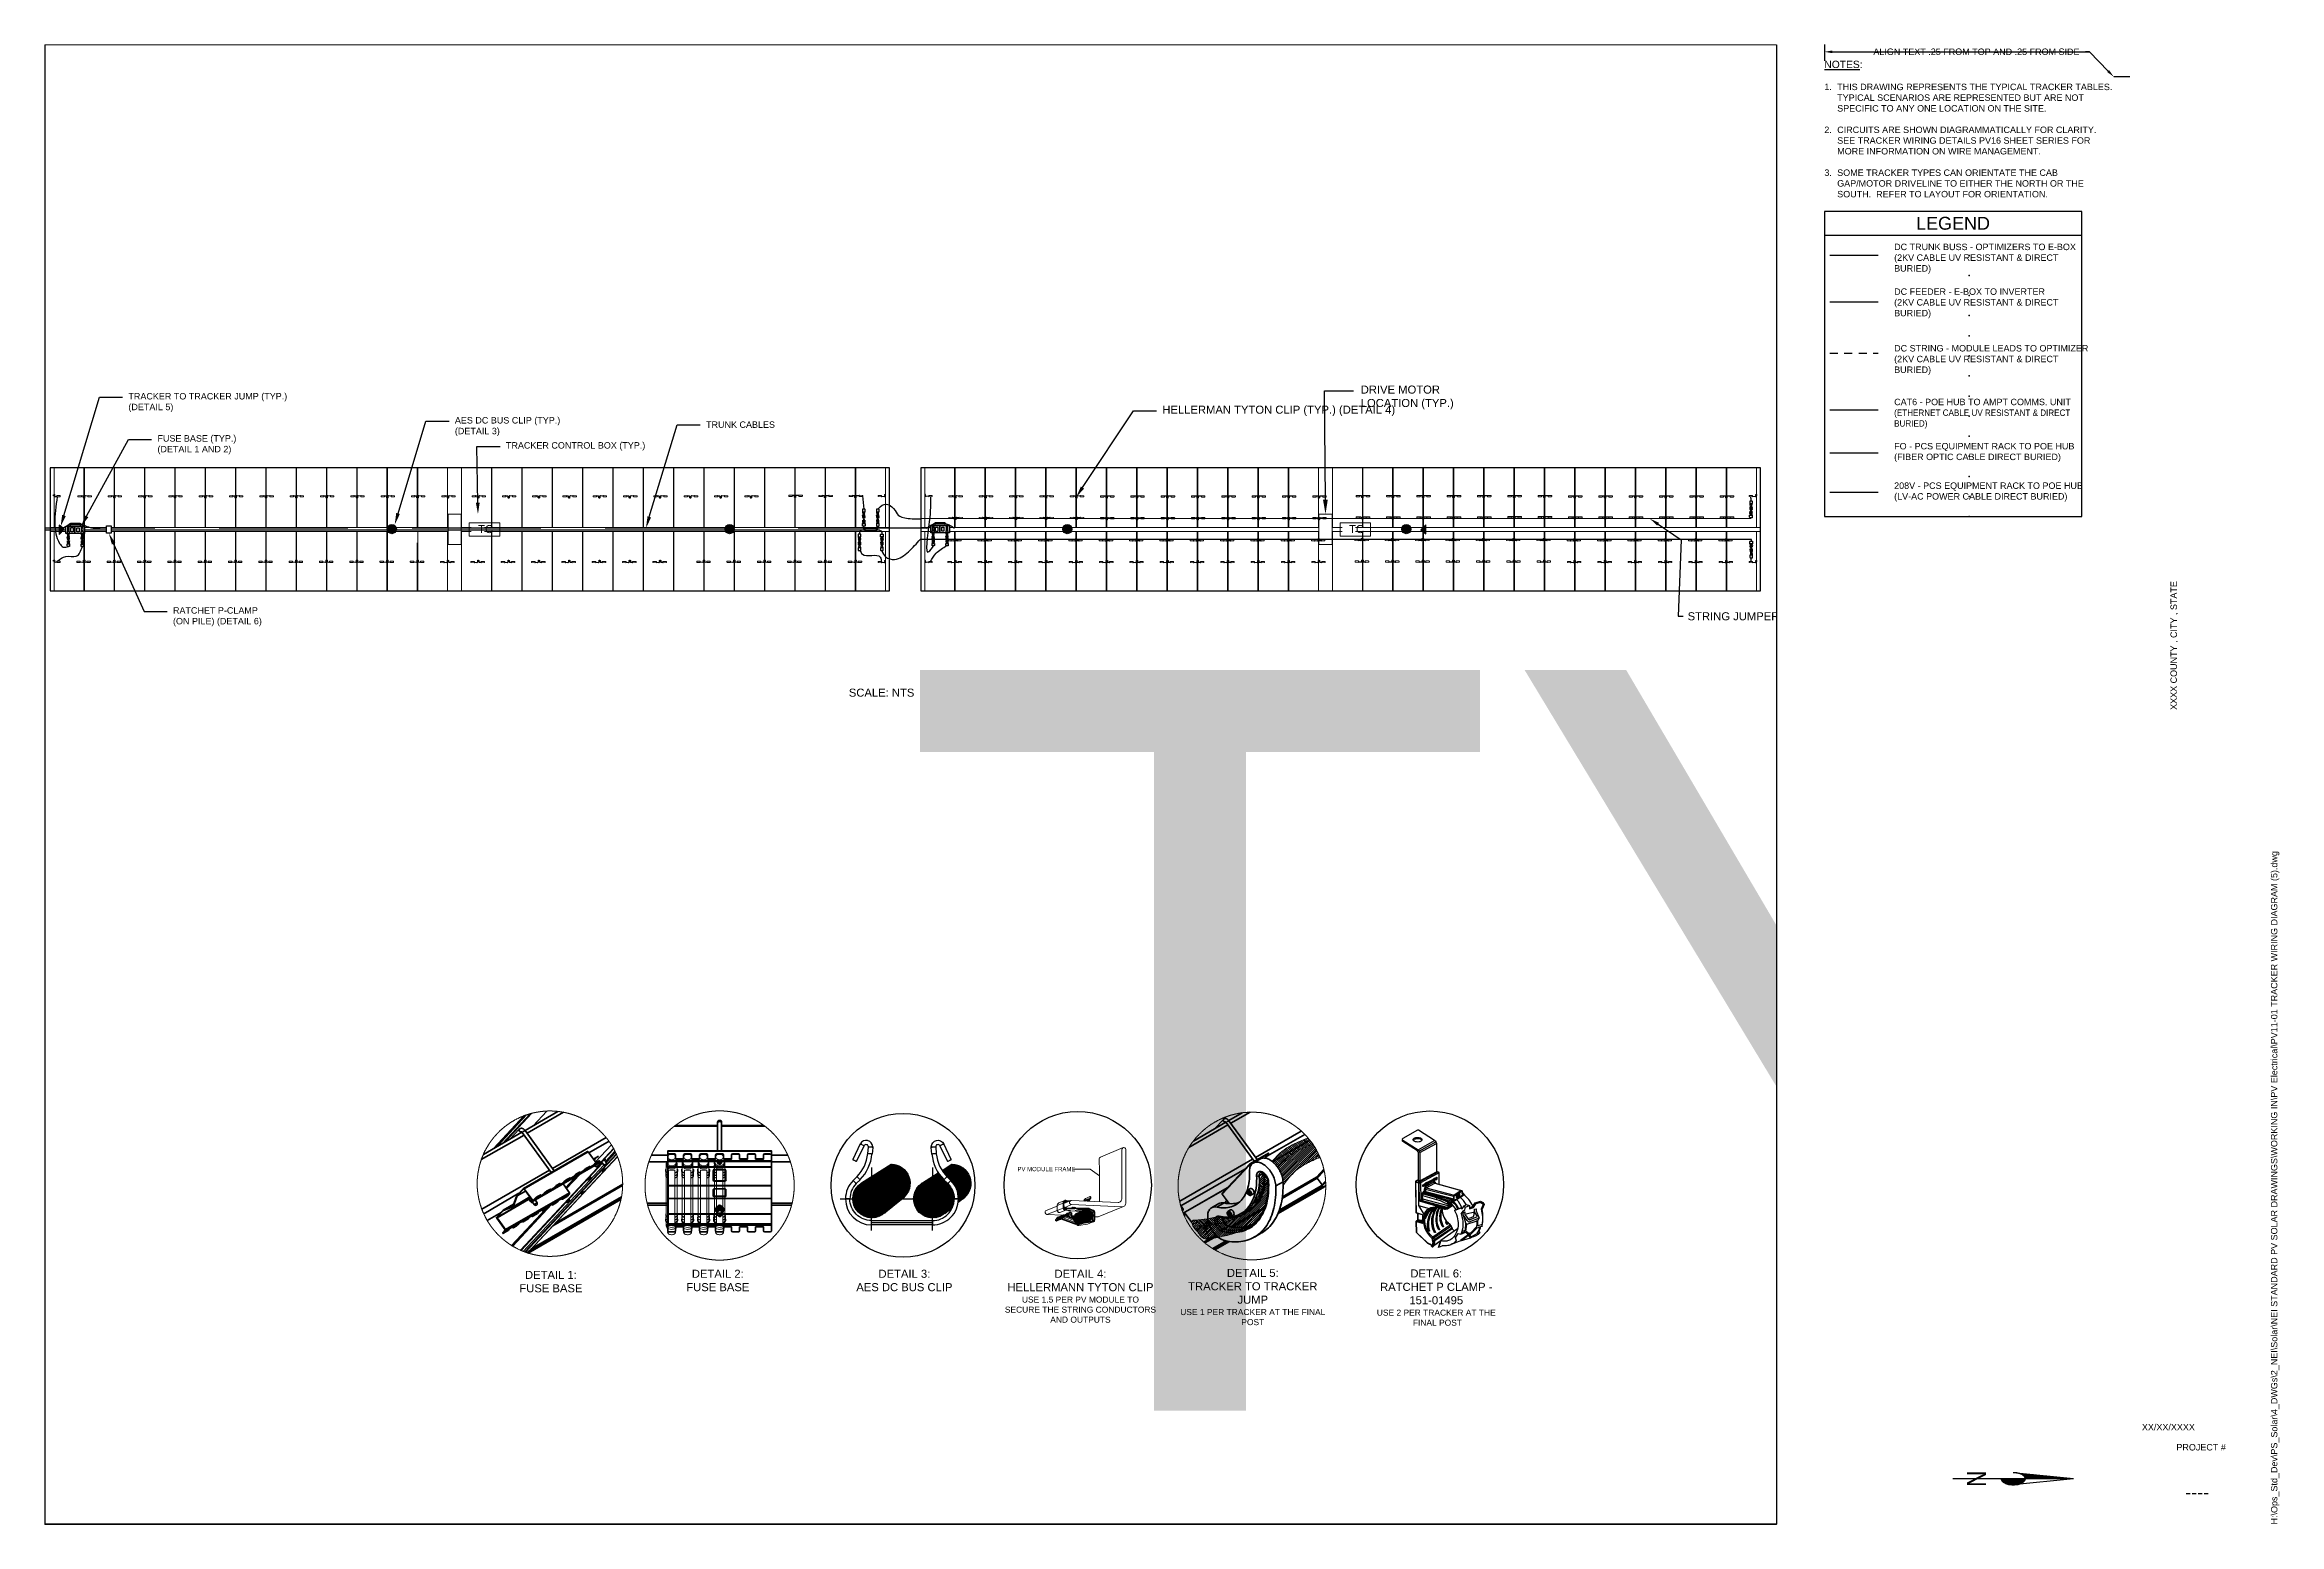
# Paper-space layout 'PV11-01 TRACKER WIRING DIAGRAM (4)' of a CAD drawing. Header units: feet, sheet in inches. Extents: x 0 to 34.7, y 0 to 23.
# The model-space entities are those that its viewports show. They can reach past a viewport. Long polylines and large blocks are cut down to what shows.
import ezdxf
from ezdxf import colors
from ezdxf.entities.mleader import LeaderData, LeaderLine
from ezdxf.enums import TextEntityAlignment as Align
from ezdxf.lldxf.tags import DXFTag
from ezdxf.math import Vec2, Vec3

# ---------------------------------------------------------------- set-up
doc = ezdxf.new("R2018")
doc.units = ezdxf.units.FT
doc.header["$MEASUREMENT"] = 0
doc.set_wipeout_variables(frame=1)
doc.linetypes.add('ACAD-x100644055pbs01-civil$0${ Chain Double-Dash }', pattern=[0])
doc.linetypes.add('HIDDEN', pattern=[0.375, 0.25, -0.125])
for name, color, linetype in [('@2x27 Tracker LR5', 5, 'Continuous'), ('E-CABL-208V', 1, '208V_BRANCH'), ('E-CABL-CAT6', 120, 'CAT6_CABLE'), ('E-CABL-DF', 10, 'DF_CABLE'), ('E-CABL-DT', 30, 'DC TRUNK FEEDER'), ('E-CABL-FO-6_STND', 120, 'FIBER_OPTIC_6 STRAND'), ('E-CABL-HARN-NEG', 3, 'Continuous'), ('E-DC STRING', 170, 'HIDDEN'), ('E-EQPM-HRDW', 16, 'Continuous'), ('E-HARN-COMP', 8, 'Continuous'), ('E-TRNK-CABL-NEG', 6, 'HIDDEN'), ('E-TRUNK-CABLE-POS', 6, 'HIDDEN'), ('E-WIRING DETAILS', 7, 'Continuous'), ('G-ANNO-DIMS', 1, 'Continuous'), ('G-ANNO-TEXT', 1, 'Continuous'), ('G-ANNO-TTBL', 1, 'Continuous'), ('G-TEXT', 7, 'Continuous'), ('G-TITL-TEXT', 153, 'Continuous'), ('PDF_0', 7, 'Continuous'), ('PDF_cable', 1, 'Continuous'), ('PDF_Ediciones', 1, 'Continuous'), ('PDF_PDF_Geometría', 7, 'Continuous'), ('PDF_PV wires', 7, 'Continuous'), ('PDF_Text', 7, 'Continuous'), ('XREF', 7, 'Continuous')]:
    doc.layers.add(name, color=color, linetype=linetype)
for name, color, linetype, lineweight in [('E-MODULE', 253, 'Continuous', 0), ('E-TRACER-EQMPT', 252, 'Continuous', 0), ('E-TRACKER MOTOR', 252, 'Continuous', 0)]:
    doc.layers.add(name, color=color, linetype=linetype, lineweight=lineweight)
doc.layers.add('G-NPLT', color=67, linetype='Continuous', plot=False)
doc.layers.add('VP', color=31, linetype='Continuous', plot=False)
doc.layers.add('PDF_Fusibles', color=7, linetype='Continuous', true_color=0x636466)
doc.styles.add('NEI-A', font='arial.ttf')
doc.styles.get("Standard").update_dxf_attribs({"font": 'arial.ttf'})
doc.linetypes.add('208V_BRANCH', pattern='A,1,-0.2,["208V",Standard,S=0.1,R=0,X=-0.1,Y=-0.05],-0.3', length=1.5)
doc.linetypes.add('CAT6_CABLE', pattern='A,1,-0.12,["CAT6",Standard,S=0.1,R=0,X=-0.08,Y=-0.05],-0.3', length=1.42)
tags = doc.linetypes.add('DC TRUNK FEEDER', pattern='A,0.5,-0.2,["DT",Standard,S=0.1,R=0,X=-0.1,Y=-0.05],-0.2', length=0.9).pattern_tags.tags
tags[6] = DXFTag(74, 10)
doc.linetypes.add('DF_CABLE', pattern='A,1,-0.2,["DF",Standard,S=0.1,R=0,X=-0.1,Y=-0.05],-0.2', length=1.4)
doc.linetypes.add('FIBER_OPTIC_6 STRAND', pattern='A,0.2,-0.05,0,-0.05,0.2,-0.15,["FO",Standard,S=0.1,R=0,X=-0.04,Y=-0.05],-0.25,0.2,-0.05,0,-0.05', length=1.2)

psp = doc.layouts.new('PV11-01 TRACKER WIRING DIAGRAM (4)')

# ---------------------------------------------------------------- texts
at = {"layer": 'G-ANNO-TEXT', "char_height": 0.1, "style": 'NEI-A'}
for s, width, insert, attachment_point in [('\\A1;{\\H1.1429x;\\LNOTES\\l:\\P}\\P\\pxi-2,l2,t2;{\\A0;1.^ITHIS DRAWING REPRESENTS THE TYPICAL TRACKER TABLES. TYPICAL SCENARIOS ARE REPRESENTED BUT ARE NOT SPECIFIC TO ANY ONE LOCATION ON THE SITE. }\\P\\pi0,l0,tz;\\P\\pi-2,l2,t2;2.^ICIRCUITS ARE SHOWN DIAGRAMMATICALLY FOR CLARITY. SEE TRACKER WIRING DETAILS PV16 SHEET SERIES FOR MORE INFORMATION ON WIRE MANAGEMENT.\\P\\pi0,l0,tz;\\P\\pi-2,l2,t2;3.^ISOME TRACKER TYPES CAN ORIENTATE THE CAB GAP/MOTOR DRIVELINE TO EITHER THE NORTH OR THE SOUTH.  REFER TO LAYOUT FOR ORIENTATION.', 4.49551, (27.659, 22.761), 1), ('DC TRUNK BUSS - OPTIMIZERS TO E-BOX \\P(2KV CABLE UV RESISTANT & DIRECT BURIED)', 2.90724, (28.744, 19.684), 4), ('DC FEEDER - E-BOX TO INVERTER \\P(2KV CABLE UV RESISTANT & DIRECT BURIED)', 2.92188, (28.744, 18.989), 4), ('DC STRING - MODULE LEADS TO OPTIMIZER \\P(2KV CABLE UV RESISTANT & DIRECT BURIED)', 2.917, (28.744, 18.108), 4), ('CAT6 - POE HUB TO AMPT COMMS. UNIT \\P{\\W0.9;(ETHERNET CABLE UV RESISTANT & DIRECT BURIED)}', 2.91212, (28.744, 17.273), 4), ('FO - PCS EQUIPMENT RACK TO POE HUB\\P(FIBER OPTIC CABLE DIRECT BURIED)', 2.83442, (28.744, 16.669), 4), ('208V - PCS EQUIPMENT RACK TO POE HUB\\P(LV-AC POWER CABLE DIRECT BURIED)', 2.90246, (28.744, 16.055), 4)]:
    psp.add_mtext_dynamic_manual_height_columns(s, width=width, gutter_width=0.547, heights=[0], dxfattribs=dict(at, insert=insert, attachment_point=attachment_point))
at = {"layer": 'G-ANNO-TTBL', "style": 'NEI-A'}
psp.add_text('XXXX COUNTY , CITY , STATE', height=0.1, rotation=90, dxfattribs=at).set_placement((33.097, 13.668), align=Align.MIDDLE)
at = {"layer": 'G-ANNO-TTBL', "insert": (34.6, 0), "char_height": 0.1, "width": 13.97168, "attachment_point": 1, "rotation": 90, "style": 'NEI-A'}
psp.add_mtext('H:\\\\Ops_Std_Dev\\\\PS_Solar\\\\4_DWGs\\\\2_NEI\\\\Solar\\\\NEI STANDARD PV SOLAR DRAWINGS\\\\WORKING IN\\\\PV Electrical\\\\PV11-01 TRACKER WIRING DIAGRAM (5).dwg', dxfattribs=at)
at = {"layer": 'G-ANNO-TTBL', "style": 'NEI-A'}
for s, width, insert, char_height, attachment_point in [('XX/XX/XXXX', 0.85482, (32.595, 1.513), 0.1, 4), ('PROJECT #', 0.85482, (33.515, 1.2), 0.1, 5), ('----', 1.7218, (33.455, 0.502), 0.2, 5)]:
    psp.add_mtext_dynamic_manual_height_columns(s, width=width, gutter_width=0.5, heights=[0], dxfattribs=dict(at, insert=insert, char_height=char_height, attachment_point=attachment_point))

msp = doc.modelspace()

# ---------------------------------------------------------------- texts
at = {"layer": 'E-TRACKER MOTOR', "char_height": 1, "attachment_point": 1}
for insert in [(-273.42, 135.17), (-165.14, 135.17)]:
    msp.add_mtext_dynamic_manual_height_columns('TC', width=1.5814, gutter_width=9.38, heights=[0], dxfattribs=dict(at, insert=insert))
at = {"layer": 'G-TITL-TEXT', "color": 7, "linetype": 'Continuous', "style": 'NEI-A'}
msp.add_text('SCALE: NTS', height=1, dxfattribs=at).set_placement((-227.34, 114.82), align=Align.TOP_LEFT)
at = {"layer": 'PDF_Text', "insert": (-206.37, 54.78), "char_height": 0.5335, "attachment_point": 7, "style": 'NEI-A'}
msp.add_mtext('PV MODULE FRAME', dxfattribs=at)
at = {"layer": 'XREF', "char_height": 1, "attachment_point": 2, "style": 'NEI-A'}
for s, width, heights, insert in [('DETAIL 1:\\PFUSE BASE', 7.7037, [0], (-264.38, 42.39)), ('DETAIL 2:\\PFUSE BASE', 7.7037, [0], (-243.63, 42.53)), ('DETAIL 3:\\PAES DC BUS CLIP', 15.9704, [3.52], (-220.43, 42.53)), ('DETAIL 4:\\PHELLERMANN TYTON CLIP\\P{\\H0.75x;USE 1.5 PER PV MODULE TO SECURE THE STRING CONDUCTORS AND OUTPUTS}', 18.7704, [9.58], (-198.54, 42.53)), ('DETAIL 5:\\PTRACKER TO TRACKER JUMP\\P{\\H0.75x;USE 1 PER TRACKER AT THE FINAL POST}', 18.7704, [9.58], (-177.11, 42.64)), ('DETAIL 6:\\PRATCHET P CLAMP - 151-01495\\P{\\H0.75x;USE 2 PER TRACKER AT THE\\P FINAL POST}', 18.7704, [9.58], (-154.3, 42.57))]:
    msp.add_mtext_dynamic_manual_height_columns(s, width=width, gutter_width=0.547, heights=heights, dxfattribs=dict(at, insert=insert))

# ---------------------------------------------------------------- blocks, each defined once
blk = doc.blocks.new('*U28')
blk.add_lwpolyline([(-2, -4.745), (2, -4.745), (2, 0), (-2, 0)], close=True)
blk.add_lwpolyline([(-2, -0.37), (2, -0.37)])
at = {"layer": 'G-NPLT'}
for p in [(0.25, -0.6825), (0.25, -0.995), (0.25, -1.3075), (0.25, -1.62), (0.25, -1.9325), (0.25, -2.245), (0.25, -2.5575), (0.25, -2.87), (0.25, -3.1825), (0.25, -3.495), (0.25, -3.8075), (0.25, -4.12), (0.25, -4.4325), (0.25, -4.745)]:
    blk.add_point(p, dxfattribs=at)
at = {"layer": 'G-ANNO-TEXT', "insert": (0, -0.185), "char_height": 0.2, "attachment_point": 5, "style": 'NEI-A'}
blk.add_mtext_dynamic_manual_height_columns('LEGEND', width=3.607448, gutter_width=0.625, heights=[0], dxfattribs=at)
blk = doc.blocks.new('NORTH ARROW VERTICAL')
h = blk.add_hatch()
h.set_pattern_fill('ANSI31', color=0, scale=0.01, style=0)
h.paths.add_polyline_path([(-0.029, 0.337, -0.067391), (-0.022, 0.357, -0.104279), (-0.011, 0.371, -0.174286), (0, 0.375), (0, 0.625)])
h.paths.add_polyline_path([(0.031, 0.312), (0.029, 0.337, 0.067391), (0.022, 0.357, 0.104279), (0.011, 0.371, 0.174286), (0, 0.375), (0, 0.25, 0.174286), (0.011, 0.254, 0.104279), (0.022, 0.268, 0.065115), (0.029, 0.287, 0.051264)])
at = {"color": 0}
for p, q in [((0, 0.625), (-0.031, 0.312)), ((0, 0.625), (0.031, 0.312)), ((0, 0.625), (0, 0.375)), ((0, 0.375), (0, 0.25)), ((0, 0.25), (0, 0))]:
    blk.add_line(p, q, dxfattribs=at)
for points in [[(0, 0.375, 0.174286), (-0.011, 0.371, 0.104279), (-0.022, 0.357, 0.065115), (-0.029, 0.338, 0.051264), (-0.031, 0.312, 0.051264)], [(0.031, 0.312, 0.051264), (0.029, 0.338, 0.065115), (0.022, 0.357, 0.104279), (0.011, 0.371, 0.174286), (0, 0.375, 0.174286)], [(0, 0.25, 0.174286), (0.011, 0.254, 0.104279), (0.022, 0.268, 0.065115), (0.029, 0.287, 0.051264), (0.031, 0.312, 0.051264)]]:
    blk.add_lwpolyline(points, format="xyb", dxfattribs=at)
at = {"color": 0, "style": 'NEI-A', "width": 0.85}
blk.add_text('N', height=0.1, dxfattribs=at).set_placement((0, 0.122), align=Align.MIDDLE)
blk = doc.blocks.new('sub-title')
at = {"color": 153, "lineweight": 30, "flags": 106}
blk.add_attdef('SUB_TITLE', text='', height=0.1875, dxfattribs=at).set_placement((0, 0.1875), align=Align.MIDDLE_CENTER)
blk = doc.blocks.new('CLIP')
blk.add_lwpolyline([(-0.09, 0.1), (0.05, 0.1), (0.05, -0.02), (-0.09, -0.02)], close=True)
at = {"layer": 'PDF_Ediciones', "lineweight": 0}
for points in [[(-0.9, -0.15, -0.414213), (-0.93, -0.12), (-0.93, -0.04, -0.414213), (-0.89, 0), (-0.53, 0, -0.414213), (-0.5, -0.04), (-0.5, -0.12, -0.414213), (-0.53, -0.17), (-0.9, -0.15)], [(0.71, -0.15, 0.414213), (0.75, -0.12), (0.75, -0.04, 0.414213), (0.72, 0), (0.35, 0, 0.414213), (0.32, -0.04), (0.32, -0.12, 0.414213), (0.35, -0.17), (0.71, -0.15)]]:
    blk.add_lwpolyline(points, format="xyb", dxfattribs=at)
at = {"layer": 'XREF', "flags": 128}
blk.add_lwpolyline([(-0.51, -0.1), (-0.18, -0.12, 0.486695), (-0.07, -0.03), (-0.07, 0.11, -0.78238), (0.02, 0.12), (0.02, -0.03, 0.37874), (0.16, -0.11), (0.33, -0.1)], format="xyb", dxfattribs=at)
blk = doc.blocks.new('Injected piece wire support')
h = blk.add_hatch(color=256)
h.dxf.hatch_style = 1
h.paths.add_polyline_path([(0, 0.57), (0, -0.57), (0.64, 0.07)])
at = {"layer": 'E-EQPM-HRDW', "flags": 128}
blk.add_lwpolyline([(0.64, 0.07), (0, 0.57), (0, -0.57)], close=True, dxfattribs=at)
blk = doc.blocks.new('AES Clamp')
h = blk.add_hatch(color=256)
h.dxf.hatch_style = 1
h.paths.add_polyline_path([(-0.56, 0, 1), (0.56, 0, 1)])
at = {"layer": 'E-WIRING DETAILS'}
blk.add_circle((0, 0), 0.564, dxfattribs=at)
blk = doc.blocks.new('Fuse Base')
blk.add_wipeout([(-1.12, 0.46), (1.21, 0.47), (1.21, -0.46), (-1.12, -0.46)])
at = {"layer": 'E-HARN-COMP'}
for points in [[(-1.12, 0.46), (0, 0.46), (0, -0.46), (-1.12, -0.46)], [(-0.52, 0.27), (-0.23, 0.27), (-0.23, -0.27), (-0.52, -0.27)], [(0, 0.46), (1.21, 0.47), (1.21, -0.46), (0, -0.46)], [(0.25, 0.26), (0.51, 0.26), (0.51, -0.26), (0.25, -0.26)]]:
    blk.add_lwpolyline(points, close=True, dxfattribs=at)
blk = doc.blocks.new('drop')
at = {"layer": 'E-HARN-COMP'}
blk.add_line((-0.9, 0.35), (0.9, 0.35), dxfattribs=at)
for points in [[(-0.9, 0.41, 0.38464), (-1.28, 0.11), (-1.28, -0.18)], [(0.89, 0.41, -0.38464), (1.27, 0.11), (1.27, -0.18)]]:
    blk.add_lwpolyline(points, format="xyb", dxfattribs=at)
blk.add_lwpolyline([(-0.9, 0.54), (0.9, 0.54), (0.9, 0), (-0.9, 0)], close=True, dxfattribs=at)
blk = doc.blocks.new('A$C084F4888')
at = {"layer": 'E-HARN-COMP'}
for p, q in [((0.52, 0.02, 0.01), (0.41, 0.02, 0.01)), ((0.54, 0.02, 0.01), (0.57, 0.02, 0.01)), ((0.52, -0.02, 0.01), (0.41, -0.02, 0.01)), ((0.54, -0.02, 0.01), (0.57, -0.02, 0.01))]:
    blk.add_line(p, q, dxfattribs=at)
for points, elevation in [([(0.2, -0.1), (0.2, -0.09), (0.2, 0.09), (0.2, 0.1), (0.03, 0.1), (0.01, 0.09), (0, 0.09), (0, 0.07), (0, 0.03), (0, -0.01), (0, -0.07), (0, -0.09), (0.03, -0.1), (0.2, -0.1)], -0.01), ([(0.2, 0.07), (0.2, 0.06), (0.2, 0.06), (0.2, 0.06), (0.2, 0.06), (0.2, 0.06), (0.21, 0.06), (0.21, 0.07), (0.21, 0.07), (0.22, 0.06), (0.22, 0.06), (0.22, 0.06)], 0.05), ([(0.27, 0.08), (0.27, -0.08), (0.28, -0.07), (0.28, -0.06), (0.28, -0.06), (0.29, -0.06), (0.31, -0.05), (0.32, -0.05), (0.33, -0.05), (0.35, -0.1), (0.35, -0.1), (0.35, 0.1), (0.35, 0.1), (0.33, 0.05), (0.32, 0.05), (0.31, 0.05), (0.29, 0.06), (0.28, 0.06), (0.28, 0.06), (0.28, 0.07), (0.27, 0.08)], 0), ([(0.35, 0.09), (0.37, 0.09)], 0), ([(0.47, 0.06), (0.47, 0.06), (0.46, 0.07), (0.45, 0.08), (0.43, 0.08), (0.43, 0.07), (0.37, 0.07), (0.37, 0.07), (0.37, 0.1), (0.37, 0.1), (0.37, -0.1), (0.37, -0.1), (0.37, -0.07), (0.37, -0.07), (0.43, -0.07), (0.43, -0.08), (0.45, -0.08), (0.46, -0.07), (0.47, -0.06), (0.47, -0.06), (0.46, -0.06), (0.37, -0.06), (0.37, -0.05), (0.37, -0.04), (0.37, -0.04), (0.37, 0.04), (0.37, 0.04), (0.37, 0.05), (0.37, 0.06)], 0.03), ([(0.37, 0.06), (0.46, 0.06), (0.47, 0.06)], 0.03), ([(0.2, -0.07), (0.2, -0.07), (0.2, -0.07), (0.21, -0.06), (0.21, -0.06), (0.22, -0.07), (0.22, -0.07), (0.22, -0.06), (0.22, -0.06)], 0.01), ([(0.35, -0.09), (0.37, -0.09)], 0)]:
    blk.add_lwpolyline(points, dxfattribs=dict(at, elevation=elevation))
for points in [[(0.27, 0.08), (0.26, 0.07), (0.26, 0.07), (0.26, 0.06), (0.25, 0.06), (0.25, 0.06), (0.23, 0.06), (0.23, 0.06), (0.23, 0.06), (0.22, 0.06), (0.22, 0.06), (0.22, 0.05), (0.22, 0.05), (0.22, 0.05), (0.23, 0.04), (0.26, 0.04), (0.26, 0.05), (0.26, 0.05), (0.26, 0.07)], [(0.37, 0.04), (0.38, 0.04)], [(0.38, -0.04), (0.38, 0.04), (0.38, 0.04), (0.38, -0.04), (0.38, -0.04)], [(0.38, 0.04), (0.39, 0.03), (0.39, -0.03), (0.38, -0.04), (0.38, 0.04), (0.38, 0.04)], [(0.4, 0.04), (0.4, 0.04), (0.39, 0.03), (0.39, -0.03), (0.4, -0.04), (0.4, 0.04)], [(0.39, 0.03), (0.39, 0.03)], [(0.4, 0.04), (0.41, 0.04), (0.41, 0.04), (0.41, 0.03), (0.41, 0.03), (0.57, 0.03), (0.57, 0.03), (0.57, 0.02), (0.57, -0.02), (0.57, -0.03), (0.57, -0.03), (0.41, -0.03), (0.41, -0.04), (0.41, -0.04), (0.4, -0.04), (0.4, -0.04), (0.4, 0.04)], [(0.4, 0.04), (0.4, 0.04), (0.4, -0.04), (0.4, -0.04), (0.4, 0.04)], [(0.4, 0.04), (0.4, 0.04)], [(0.54, 0.02), (0.54, 0.02), (0.54, -0.02), (0.54, -0.02), (0.54, 0.02)], [(0.57, 0.02), (0.57, 0.02), (0.57, -0.02), (0.57, -0.02)], [(0.27, -0.08), (0.26, -0.07), (0.26, -0.07), (0.26, -0.06), (0.25, -0.06), (0.25, -0.06), (0.23, -0.06), (0.23, -0.06), (0.23, -0.06), (0.22, -0.06), (0.22, -0.06), (0.22, -0.05), (0.22, -0.05), (0.22, -0.05), (0.23, -0.04), (0.26, -0.04), (0.26, -0.05), (0.26, -0.05), (0.26, -0.07)], [(0.37, -0.04), (0.38, -0.04)], [(0.38, -0.04), (0.38, -0.04)], [(0.39, -0.03), (0.39, -0.03)], [(0.4, -0.04), (0.4, -0.04)], [(0.4, -0.04), (0.4, -0.04)]]:
    blk.add_lwpolyline(points, dxfattribs=at)
at = {"layer": 'E-HARN-COMP', "elevation": 0.06}
blk.add_lwpolyline([(0.35, 0.02), (0.3, 0.02), (0.3, -0.02), (0.35, -0.02)], close=True, dxfattribs=at)
at = {"layer": 'E-HARN-COMP'}
blk.add_circle((0.32, 0, 0.05), 0.0136, dxfattribs=at)
blk = doc.blocks.new('A$C2C7A52CE')
at = {"layer": 'E-HARN-COMP'}
for p, q in [((-0.5, 0.09, 0.08), (-0.49, 0.09, 0.08)), ((-0.5, -0.09, 0.08), (-0.49, -0.09, 0.08))]:
    blk.add_line(p, q, dxfattribs=at)
for points, elevation in [([(-0.63, -0.1), (-0.64, -0.1), (-0.64, 0.1), (-0.63, 0.1), (-0.58, 0.1), (-0.57, 0.1), (-0.57, -0.1), (-0.58, -0.1), (-0.63, -0.1)], -0.03), ([(-0.63, 0.03), (-0.63, 0.03), (-0.63, 0.02), (-0.6, 0.02)], 0.08), ([(-0.57, 0.06), (-0.57, 0.06), (-0.52, 0.06), (-0.51, 0.06)], 0.01), ([(-0.51, -0.1), (-0.51, -0.1), (-0.51, 0.1), (-0.51, 0.1), (-0.5, 0.1), (-0.5, -0.1), (-0.51, -0.1)], -0.03), ([(-0.49, 0.1), (-0.49, 0.09), (-0.49, 0.09), (-0.39, 0.06), (-0.28, 0.07), (-0.28, 0.08), (-0.27, 0.08), (-0.27, -0.08), (-0.28, -0.08), (-0.28, -0.08), (-0.39, -0.06), (-0.49, -0.09), (-0.49, -0.1), (-0.49, 0.1)], -0.03), ([(-0.27, -0.08), (-0.27, -0.08), (-0.27, 0.07), (-0.27, 0.08)], -0.03), ([(-0.27, 0.07), (-0.26, 0.07), (-0.25, 0.07), (-0.25, 0.07), (-0.24, 0.07), (-0.24, 0.07), (-0.22, 0.07), (-0.22, 0.07), (-0.22, 0.07), (-0.21, 0.07), (-0.21, 0.07), (-0.2, 0.07), (-0.2, 0.07)], 0.08), ([(0, -0.09), (-0.01, -0.09), (-0.03, -0.1), (-0.14, -0.1), (-0.2, -0.1), (-0.2, -0.09), (-0.2, 0.09), (-0.2, 0.1), (-0.14, 0.1), (-0.03, 0.1), (-0.01, 0.09), (0, 0.09), (0, 0.06), (0, 0), (0, -0.07), (0, -0.09)], -0.02), ([(-0.63, -0.03), (-0.63, -0.03), (-0.63, -0.02), (-0.6, -0.02)], 0.08), ([(-0.57, -0.06), (-0.57, -0.06), (-0.52, -0.06), (-0.51, -0.06)], 0.01), ([(-0.27, -0.07), (-0.26, -0.06), (-0.25, -0.06), (-0.25, -0.07), (-0.24, -0.07), (-0.24, -0.07), (-0.23, -0.07), (-0.22, -0.07), (-0.22, -0.07), (-0.22, -0.07), (-0.22, -0.07), (-0.21, -0.07), (-0.21, -0.07), (-0.2, -0.07), (-0.2, -0.07)], -0.04)]:
    blk.add_lwpolyline(points, dxfattribs=dict(at, elevation=elevation))
for points in [[(-0.59, 0.02), (-0.43, 0.02)], [(-0.43, 0.02), (-0.43, -0.02)], [(-0.59, -0.02), (-0.43, -0.02)]]:
    blk.add_lwpolyline(points, dxfattribs=at)
blk = doc.blocks.new('RACHET CLAMP')
blk.add_wipeout([(-0.29, 0.92), (0.29, 0.92), (0.29, 0), (-0.29, 0)])
at = {"layer": 'E-HARN-COMP'}
blk.add_lwpolyline([(-0.29, 0.92), (0.29, 0.92), (0.29, 0), (-0.29, 0)], close=True, dxfattribs=at)
blk = doc.blocks.new('E-100-18')
for points in [[(-0.0625, -0.15625), (0.0625, -0.15625), (0.0625, 0.15625), (-0.0625, 0.15625), (-0.0625, -0.15625)], [(-0.0625, 0.09375), (0.0625, 0.09375)], [(-0.0625, -0.09375), (0.0625, -0.09375)]]:
    blk.add_lwpolyline(points)
blk = doc.blocks.new('CIP 1 HALF')
blk.add_lwpolyline([(98.4, 120.87), (98.47, 120.87), (98.47, 120.75), (98.4, 120.75)], close=True)
at = {"layer": 'PDF_Ediciones', "lineweight": 0}
blk.add_lwpolyline([(97.59, 120.62, -0.414213), (97.57, 120.65), (97.57, 120.73, -0.414213), (97.6, 120.77), (97.96, 120.77, -0.414213), (97.99, 120.73), (97.99, 120.65, -0.414213), (97.96, 120.6), (97.59, 120.62)], format="xyb", dxfattribs=at)
at = {"layer": 'XREF', "flags": 128}
blk.add_lwpolyline([(97.98, 120.67), (98.31, 120.65, 0.486695), (98.43, 120.74), (98.43, 120.88, -0.359525), (98.47, 120.92, -0.344708)], format="xyb", dxfattribs=at)
blk = doc.blocks.new('*U40')
at = {"layer": 'Defpoints'}
blk.add_lwpolyline([(0, 23.011), (26.909, 23.011), (26.909, 0), (0, 0)], close=True, dxfattribs=at)

# ---------------------------------------------------------------- linework, layer by layer
for points in [[(-326.22, 138.94), (-326.08, 138.94), (-326.08, 138.82), (-326.22, 138.82)], [(-326.22, 130.78), (-326.08, 130.78), (-326.08, 130.66), (-326.22, 130.66)]]:
    msp.add_lwpolyline(points, close=True)
at = {"layer": '@2x27 Tracker LR5', "color": 1}
for points in [[(-222.27, 126.98), (-222.27, 142.27), (-326.66, 142.27), (-326.66, 126.98), (-222.27, 126.98)], [(-113.99, 126.98), (-113.99, 142.27), (-218.38, 142.27), (-218.38, 126.98), (-113.99, 126.98)]]:
    msp.add_lwpolyline(points, dxfattribs=at)
at = {"layer": 'E-CABL-HARN-NEG'}
for q in [(-218.38, 135.93), (-115.17, 136.08, -0.12)]:
    msp.add_line((-115.17, 135.99, 0.07), q, dxfattribs=at)
msp.add_lwpolyline([(-115.12, 133.18), (-115.12, 133.39), (-218.45, 133.39)], dxfattribs=at)
for points in [[(-325.77, 138.67), (-326.07, 135.31, 0.07), (-325.46, 132.89, 0.11), (-325.01, 132.43, 0.15), (-324.35, 132.52, -0.04)], [(-115.16, 138.16, -0.04), (-115.16, 138.44, -0.02), (-115.18, 138.68)], [(-115.13, 131.1, 0.01), (-115.14, 131.1, -0.03), (-115.17, 130.64)]]:
    msp.add_spline(points, degree=3, dxfattribs=at)
for points, end_tangent in [([(-225.62, 138.82), (-225.48, 137.15, 0.01)], (0.55098, -0.834518)), ([(-325.73, 130.68), (-324.69, 131.27, 0.11), (-323.39, 131.29, 0.11), (-322.63, 132.51, -0.09)], (0.009936, 0.999951)), ([(-225.95, 132, -0.03), (-225.65, 131.53, 0.14), (-223.43, 131.18, 0.24), (-223.28, 130.63, 0.14)], (-0.057691, -0.998335)), ([(-217.2, 130.64), (-216.48, 131.65), (-215.18, 132.6)], (-0.031277, 0.999511))]:
    msp.add_spline(points, degree=3, dxfattribs=dict(at, end_tangent=end_tangent))
at = {"layer": 'E-HARN-COMP'}
msp.add_line((-223.94, 134.52, 0.12), (-225.29, 134.52, 0.12), dxfattribs=at)
for points, elevation in [([(-225.29, 134.52, 0.344289), (-226.01, 134.28), (-226.01, 134.03)], 0.25), ([(-225.29, 134.58, -0.38464), (-225.48, 134.73), (-225.48, 135.02)], -0.12), ([(-223.94, 134.52, -0.344289), (-223.22, 134.28), (-223.22, 134.03)], 0.12)]:
    msp.add_lwpolyline(points, format="xyb", dxfattribs=dict(at, elevation=elevation))
msp.add_lwpolyline([(-223.94, 134.38), (-225.29, 134.38), (-225.29, 134.78), (-223.94, 134.78)], close=True, dxfattribs=at)
msp.add_lwpolyline([(-223.94, 134.58, 0.38464), (-223.75, 134.73), (-223.75, 135.02)], format="xyb", dxfattribs=at)
at = {"layer": 'E-MODULE'}
for points in [[(-322.45, 134.87), (-322.45, 142.27), (-326.16, 142.27), (-326.16, 134.87), (-322.45, 134.87)], [(-318.68, 134.87), (-318.68, 142.27), (-322.39, 142.27), (-322.39, 134.87), (-318.68, 134.87)], [(-314.91, 134.87), (-314.91, 142.27), (-318.62, 142.27), (-318.62, 134.87), (-314.91, 134.87)], [(-311.14, 134.87), (-311.14, 142.27), (-314.85, 142.27), (-314.85, 134.87), (-311.14, 134.87)], [(-307.37, 134.87), (-307.37, 142.27), (-311.08, 142.27), (-311.08, 134.87), (-307.37, 134.87)], [(-303.6, 134.87), (-303.6, 142.27), (-307.32, 142.27), (-307.32, 134.87), (-303.6, 134.87)], [(-299.83, 134.87), (-299.83, 142.27), (-303.55, 142.27), (-303.55, 134.87), (-299.83, 134.87)], [(-296.07, 134.87), (-296.07, 142.27), (-299.78, 142.27), (-299.78, 134.87), (-296.07, 134.87)], [(-292.3, 134.87), (-292.3, 142.27), (-296.01, 142.27), (-296.01, 134.87), (-292.3, 134.87)], [(-288.53, 134.87), (-288.53, 142.27), (-292.24, 142.27), (-292.24, 134.87), (-288.53, 134.87)], [(-284.76, 134.87), (-284.76, 142.27), (-288.47, 142.27), (-288.47, 134.87), (-284.76, 134.87)], [(-280.99, 134.87), (-280.99, 142.27), (-284.7, 142.27), (-284.7, 134.87), (-283.75, 134.87)], [(-277.22, 134.87), (-277.22, 142.27), (-280.93, 142.27), (-280.93, 134.87), (-277.22, 134.87)], [(-271.77, 134.87), (-271.77, 142.27), (-275.48, 142.27), (-275.48, 134.87), (-274.28, 134.87)], [(-268, 134.87), (-268, 142.27), (-271.71, 142.27), (-271.71, 134.87), (-268, 134.87)], [(-264.23, 134.87), (-264.23, 142.27), (-267.94, 142.27), (-267.94, 134.87), (-264.23, 134.87)], [(-260.46, 134.87), (-260.46, 142.27), (-264.17, 142.27), (-264.17, 134.87), (-260.46, 134.87)], [(-256.69, 134.87), (-256.69, 142.27), (-260.4, 142.27), (-260.4, 134.87), (-256.69, 134.87)], [(-252.92, 134.87), (-252.92, 142.27), (-256.63, 142.27), (-256.63, 134.87), (-252.92, 134.87)], [(-249.15, 134.87), (-249.15, 142.27), (-252.86, 142.27), (-252.86, 134.87), (-249.15, 134.87)], [(-245.38, 134.87), (-245.38, 142.27), (-249.09, 142.27), (-249.09, 134.87), (-245.38, 134.87)], [(-241.61, 134.87), (-241.61, 142.27), (-245.32, 142.27), (-245.32, 134.87), (-241.61, 134.87)], [(-237.84, 134.87), (-237.84, 142.27), (-241.55, 142.27), (-241.55, 134.87), (-237.84, 134.87)], [(-234.07, 134.87), (-234.07, 142.27), (-237.78, 142.27), (-237.78, 134.87), (-234.07, 134.87)], [(-230.3, 134.87), (-230.3, 142.27), (-234.01, 142.27), (-234.01, 134.87), (-230.3, 134.87)], [(-226.53, 134.87), (-226.53, 142.27), (-230.24, 142.27), (-230.24, 134.87), (-226.53, 134.87)], [(-222.76, 134.87), (-222.76, 142.27), (-226.47, 142.27), (-226.47, 134.87), (-222.76, 134.87)], [(-214.18, 134.87), (-214.18, 142.27), (-217.89, 142.27), (-217.89, 134.87), (-214.18, 134.87)], [(-210.41, 134.87), (-210.41, 142.27), (-214.12, 142.27), (-214.12, 134.87), (-210.41, 134.87)], [(-206.64, 134.87), (-206.64, 142.27), (-210.35, 142.27), (-210.35, 134.87), (-206.64, 134.87)], [(-202.87, 134.87), (-202.87, 142.27), (-206.58, 142.27), (-206.58, 134.87), (-202.87, 134.87)], [(-199.1, 134.87), (-199.1, 142.27), (-202.81, 142.27), (-202.81, 134.87), (-199.1, 134.87)], [(-195.33, 134.87), (-195.33, 142.27), (-199.04, 142.27), (-199.04, 134.87), (-195.33, 134.87)], [(-191.56, 134.87), (-191.56, 142.27), (-195.27, 142.27), (-195.27, 134.87), (-191.56, 134.87)], [(-187.79, 134.87), (-187.79, 142.27), (-191.5, 142.27), (-191.5, 134.87), (-187.79, 134.87)], [(-184.02, 134.87), (-184.02, 142.27), (-187.73, 142.27), (-187.73, 134.87), (-184.02, 134.87)], [(-180.25, 134.87), (-180.25, 142.27), (-183.96, 142.27), (-183.96, 134.87), (-180.25, 134.87)], [(-176.48, 134.87), (-176.48, 142.27), (-180.19, 142.27), (-180.19, 134.87), (-176.48, 134.87)], [(-172.71, 134.87), (-172.71, 142.27), (-176.42, 142.27), (-176.42, 134.87), (-175.47, 134.87)], [(-168.94, 134.87), (-168.94, 142.27), (-172.65, 142.27), (-172.65, 134.87), (-168.94, 134.87)], [(-163.49, 134.87), (-163.49, 142.27), (-167.2, 142.27), (-167.2, 134.87), (-166, 134.87)], [(-159.72, 134.87), (-159.72, 142.27), (-163.43, 142.27), (-163.43, 134.87), (-159.72, 134.87)], [(-155.95, 134.87), (-155.95, 142.27), (-159.66, 142.27), (-159.66, 134.87), (-155.95, 134.87)], [(-152.18, 134.87), (-152.18, 142.27), (-155.89, 142.27), (-155.89, 134.87), (-152.18, 134.87)], [(-148.41, 134.87), (-148.41, 142.27), (-152.12, 142.27), (-152.12, 134.87), (-148.41, 134.87)], [(-144.64, 134.87), (-144.64, 142.27), (-148.35, 142.27), (-148.35, 134.87), (-144.64, 134.87)], [(-140.87, 134.87), (-140.87, 142.27), (-144.58, 142.27), (-144.58, 134.87), (-140.87, 134.87)], [(-137.1, 134.87), (-137.1, 142.27), (-140.81, 142.27), (-140.81, 134.87), (-137.1, 134.87)], [(-133.33, 134.87), (-133.33, 142.27), (-137.04, 142.27), (-137.04, 134.87), (-133.33, 134.87)], [(-129.56, 134.87), (-129.56, 142.27), (-133.27, 142.27), (-133.27, 134.87), (-129.56, 134.87)], [(-125.79, 134.87), (-125.79, 142.27), (-129.5, 142.27), (-129.5, 134.87), (-125.79, 134.87)], [(-122.02, 134.87), (-122.02, 142.27), (-125.73, 142.27), (-125.73, 134.87), (-122.02, 134.87)], [(-118.25, 134.87), (-118.25, 142.27), (-121.96, 142.27), (-121.96, 134.87), (-118.25, 134.87)], [(-114.48, 134.87), (-114.48, 142.27), (-118.19, 142.27), (-118.19, 134.87), (-114.48, 134.87)], [(-322.45, 126.98), (-322.45, 134.38), (-326.16, 134.38), (-326.16, 126.98), (-322.45, 126.98)], [(-318.68, 126.98), (-318.68, 134.38), (-322.39, 134.38), (-322.39, 126.98), (-318.68, 126.98)], [(-314.91, 126.98), (-314.91, 134.38), (-318.62, 134.38), (-318.62, 126.98), (-314.91, 126.98)], [(-311.14, 126.98), (-311.14, 134.38), (-314.85, 134.38), (-314.85, 126.98), (-311.14, 126.98)], [(-307.37, 126.98), (-307.37, 134.38), (-311.08, 134.38), (-311.08, 126.98), (-307.37, 126.98)], [(-303.6, 126.98), (-303.6, 134.38), (-307.32, 134.38), (-307.32, 126.98), (-303.6, 126.98)], [(-299.83, 126.98), (-299.83, 134.38), (-303.55, 134.38), (-303.55, 126.98), (-299.83, 126.98)], [(-296.07, 126.98), (-296.07, 134.38), (-299.78, 134.38), (-299.78, 126.98), (-296.07, 126.98)], [(-292.3, 126.98), (-292.3, 134.38), (-296.01, 134.38), (-296.01, 126.98), (-292.3, 126.98)], [(-288.53, 126.98), (-288.53, 134.38), (-292.24, 134.38), (-292.24, 126.98), (-288.53, 126.98)], [(-284.76, 126.98), (-284.76, 134.38), (-288.47, 134.38), (-288.47, 126.98), (-284.76, 126.98)], [(-283.75, 134.38), (-284.7, 134.38), (-284.7, 126.98), (-280.99, 126.98)], [(-277.22, 126.98), (-277.22, 134.38), (-280.93, 134.38), (-280.93, 126.98), (-277.22, 126.98)], [(-274.28, 134.38), (-275.48, 134.38), (-275.48, 126.98), (-271.77, 126.98)], [(-272.63, 134.87), (-271.77, 134.87)], [(-271.77, 126.98), (-271.77, 134.38), (-272.63, 134.38)], [(-268, 126.98), (-268, 134.38), (-271.71, 134.38), (-271.71, 126.98), (-268, 126.98)], [(-264.23, 126.98), (-264.23, 134.38), (-267.94, 134.38), (-267.94, 126.98), (-264.23, 126.98)], [(-260.46, 126.98), (-260.46, 134.38), (-264.17, 134.38), (-264.17, 126.98), (-260.46, 126.98)], [(-256.69, 126.98), (-256.69, 134.38), (-260.4, 134.38), (-260.4, 126.98), (-256.69, 126.98)], [(-252.92, 126.98), (-252.92, 134.38), (-256.63, 134.38), (-256.63, 126.98), (-252.92, 126.98)], [(-249.15, 126.98), (-249.15, 134.38), (-252.86, 134.38), (-252.86, 126.98), (-249.15, 126.98)], [(-245.38, 126.98), (-245.38, 134.38), (-249.09, 134.38), (-249.09, 126.98), (-245.38, 126.98)], [(-241.61, 126.98), (-241.61, 134.38), (-245.32, 134.38), (-245.32, 126.98), (-241.61, 126.98)], [(-237.84, 126.98), (-237.84, 134.38), (-241.55, 134.38), (-241.55, 126.98), (-237.84, 126.98)], [(-234.07, 126.98), (-234.07, 134.38), (-237.78, 134.38), (-237.78, 126.98), (-234.07, 126.98)], [(-230.3, 126.98), (-230.3, 134.38), (-234.01, 134.38), (-234.01, 126.98), (-230.3, 126.98)], [(-226.53, 126.98), (-226.53, 134.38), (-230.24, 134.38), (-230.24, 126.98), (-226.53, 126.98)], [(-222.76, 126.98), (-222.76, 134.38), (-226.47, 134.38), (-226.47, 126.98), (-222.76, 126.98)], [(-214.18, 126.98), (-214.18, 134.38), (-217.89, 134.38), (-217.89, 126.98), (-214.18, 126.98)], [(-210.41, 126.98), (-210.41, 134.38), (-214.12, 134.38), (-214.12, 126.98), (-210.41, 126.98)], [(-206.64, 126.98), (-206.64, 134.38), (-210.35, 134.38), (-210.35, 126.98), (-206.64, 126.98)], [(-202.87, 126.98), (-202.87, 134.38), (-206.58, 134.38), (-206.58, 126.98), (-202.87, 126.98)], [(-199.1, 126.98), (-199.1, 134.38), (-202.81, 134.38), (-202.81, 126.98), (-199.1, 126.98)], [(-195.33, 126.98), (-195.33, 134.38), (-199.04, 134.38), (-199.04, 126.98), (-195.33, 126.98)], [(-191.56, 126.98), (-191.56, 134.38), (-195.27, 134.38), (-195.27, 126.98), (-191.56, 126.98)], [(-187.79, 126.98), (-187.79, 134.38), (-191.5, 134.38), (-191.5, 126.98), (-187.79, 126.98)], [(-184.02, 126.98), (-184.02, 134.38), (-187.73, 134.38), (-187.73, 126.98), (-184.02, 126.98)], [(-180.25, 126.98), (-180.25, 134.38), (-183.96, 134.38), (-183.96, 126.98), (-180.25, 126.98)], [(-176.48, 126.98), (-176.48, 134.38), (-180.19, 134.38), (-180.19, 126.98), (-176.48, 126.98)], [(-175.47, 134.38), (-176.42, 134.38), (-176.42, 126.98), (-172.71, 126.98)], [(-172.71, 126.98), (-172.71, 134.38)], [(-168.94, 126.98), (-168.94, 134.38), (-172.65, 134.38), (-172.65, 126.98), (-168.94, 126.98)], [(-166, 134.38), (-167.2, 134.38), (-167.2, 126.98), (-163.49, 126.98)], [(-164.36, 134.87), (-163.49, 134.87)], [(-163.49, 126.98), (-163.49, 134.38), (-164.36, 134.38)], [(-159.72, 126.98), (-159.72, 134.38), (-163.43, 134.38), (-163.43, 126.98), (-159.72, 126.98)], [(-155.95, 126.98), (-155.95, 134.38), (-159.66, 134.38), (-159.66, 126.98), (-155.95, 126.98)], [(-152.18, 126.98), (-152.18, 134.38), (-155.89, 134.38), (-155.89, 126.98), (-152.18, 126.98)], [(-148.41, 126.98), (-148.41, 134.38), (-152.12, 134.38), (-152.12, 126.98), (-148.41, 126.98)], [(-144.64, 126.98), (-144.64, 134.38), (-148.35, 134.38), (-148.35, 126.98), (-144.64, 126.98)], [(-140.87, 126.98), (-140.87, 134.38), (-144.58, 134.38), (-144.58, 126.98), (-140.87, 126.98)], [(-137.1, 126.98), (-137.1, 134.38), (-140.81, 134.38), (-140.81, 126.98), (-137.1, 126.98)], [(-133.33, 126.98), (-133.33, 134.38), (-137.04, 134.38), (-137.04, 126.98), (-133.33, 126.98)], [(-129.56, 126.98), (-129.56, 134.38), (-133.27, 134.38), (-133.27, 126.98), (-129.56, 126.98)], [(-125.79, 126.98), (-125.79, 134.38), (-129.5, 134.38), (-129.5, 126.98), (-125.79, 126.98)], [(-122.02, 126.98), (-122.02, 134.38), (-125.73, 134.38), (-125.73, 126.98), (-122.02, 126.98)], [(-118.25, 126.98), (-118.25, 134.38), (-121.96, 134.38), (-121.96, 126.98), (-118.25, 126.98)], [(-114.48, 126.98), (-114.48, 134.38), (-118.19, 134.38), (-118.19, 126.98), (-114.48, 126.98)], [(-280.99, 126.98), (-280.99, 132.94)]]:
    msp.add_lwpolyline(points, dxfattribs=at)
at = {"layer": 'E-TRACER-EQMPT'}
for points in [[(-326.16, 134.38), (-326.66, 134.38), (-326.66, 134.87), (-277.22, 134.87)], [(-277.22, 134.38), (-326.16, 134.38)], [(-275.53, 134.87), (-274.28, 134.87)], [(-274.28, 134.38), (-275.53, 134.38)], [(-272.63, 134.87), (-222.76, 134.87), (-222.27, 134.87), (-222.27, 134.38), (-272.63, 134.38)], [(-217.89, 134.38), (-218.38, 134.38), (-218.38, 134.87), (-168.94, 134.87)], [(-168.94, 134.38), (-217.89, 134.38)], [(-167.25, 134.87), (-166, 134.87)], [(-166, 134.38), (-167.25, 134.38)], [(-164.36, 134.87), (-162.4, 134.87)], [(-164.36, 134.87), (-114.48, 134.87), (-113.99, 134.87), (-113.99, 134.38), (-164.36, 134.38)], [(-162.4, 134.38), (-164.36, 134.38)]]:
    msp.add_lwpolyline(points, dxfattribs=at)
at = {"layer": 'E-TRACKER MOTOR'}
for points in [[(-277.17, 132.73), (-277.17, 136.52), (-275.53, 136.52), (-275.53, 132.73)], [(-168.89, 132.73), (-168.89, 136.52), (-167.25, 136.52), (-167.25, 132.73)], [(-274.53, 135.45), (-270.74, 135.45), (-270.74, 133.8), (-274.53, 133.8)], [(-166.25, 135.45), (-162.46, 135.45), (-162.46, 133.8), (-166.25, 133.8)]]:
    msp.add_lwpolyline(points, close=True, dxfattribs=at)
at = {"layer": 'E-TRNK-CABL-NEG', "linetype": 'ACAD-x100644055pbs01-civil$0${ Chain Double-Dash }'}
msp.add_line((-223.54, 134.52, 0.12), (-336.19, 134.55, -0.09), dxfattribs=at)
at = {"layer": 'E-TRUNK-CABLE-POS'}
for p, q in [((-325.01, 134.77, -0.09), (-336.03, 134.76, -0.1)), ((-217.62, 134.8, -0.04), (-320.41, 134.77, -0.09))]:
    msp.add_line(p, q, dxfattribs=at)
at = {"layer": 'PDF_0', "lineweight": 18}
for points in [[(-255.45, 53.32), (-255.45, 53.15), (-255.46, 53.14), (-255.46, 52.91), (-255.46, 52.9), (-255.46, 52.8), (-255.47, 52.79), (-255.47, 52.7), (-255.47, 52.69), (-255.47, 52.61), (-255.48, 52.6), (-255.48, 52.53), (-255.48, 52.52), (-255.48, 52.48), (-255.49, 52.46), (-255.49, 52.41), (-255.49, 52.4), (-255.49, 52.36), (-255.5, 52.35), (-255.5, 52.31), (-255.5, 52.3), (-255.5, 52.26), (-255.51, 52.25), (-255.51, 52.21), (-255.52, 52.2), (-255.52, 52.17), (-255.52, 52.15), (-255.52, 52.12), (-255.53, 52.11), (-255.53, 52.08), (-255.53, 52.07), (-255.53, 52.04), (-255.54, 52.03), (-255.54, 52), (-255.54, 51.99), (-255.54, 51.97), (-255.55, 51.96), (-255.55, 51.93), (-255.55, 51.92), (-255.55, 51.89), (-255.56, 51.88), (-255.56, 51.85), (-255.56, 51.84), (-255.56, 51.83), (-255.57, 51.82), (-255.57, 51.79), (-255.57, 51.78), (-255.57, 51.75), (-255.58, 51.74), (-255.58, 51.73), (-255.58, 51.72), (-255.58, 51.69), (-255.59, 51.68), (-255.59, 51.67), (-255.59, 51.65), (-255.59, 51.64), (-255.6, 51.63), (-255.6, 51.61), (-255.6, 51.6), (-255.6, 51.59), (-255.61, 51.58), (-255.61, 51.55), (-255.62, 51.54), (-255.62, 51.52), (-255.62, 51.51), (-255.62, 51.5), (-255.63, 51.48), (-255.63, 51.47), (-255.63, 51.46), (-255.63, 51.44), (-255.64, 51.43), (-255.64, 51.42), (-255.64, 51.41), (-255.64, 51.4), (-255.65, 51.39), (-255.65, 51.37), (-255.65, 51.36), (-255.65, 51.35), (-255.66, 51.34), (-255.66, 51.32), (-255.66, 51.31), (-255.66, 51.3), (-255.67, 51.29), (-255.67, 51.28), (-255.67, 51.26), (-255.67, 51.24), (-255.68, 51.23), (-255.68, 51.22), (-255.68, 51.21), (-255.69, 51.2), (-255.69, 51.18), (-255.69, 51.17), (-255.69, 51.16), (-255.7, 51.14), (-255.7, 51.13), (-255.7, 51.12), (-255.7, 51.11), (-255.72, 51.09), (-255.72, 51.07), (-255.72, 51.06), (-255.72, 51.05), (-255.73, 51.04), (-255.73, 51.02), (-255.74, 51), (-255.74, 50.99), (-255.74, 50.97), (-255.74, 50.96), (-255.75, 50.95), (-255.75, 50.94), (-255.75, 50.93), (-255.76, 50.92), (-255.76, 50.9), (-255.77, 50.88), (-255.77, 50.86), (-255.77, 50.85), (-255.77, 50.84), (-255.78, 50.83), (-255.78, 50.82), (-255.78, 50.81), (-255.79, 50.8), (-255.79, 50.78), (-255.79, 50.77), (-255.81, 50.75), (-255.81, 50.73), (-255.82, 50.71), (-255.82, 50.7), (-255.83, 50.67), (-255.83, 50.66), (-255.83, 50.65), (-255.84, 50.64), (-255.84, 50.63), (-255.84, 50.62), (-255.85, 50.6), (-255.85, 50.59), (-255.85, 50.58), (-255.86, 50.56), (-255.86, 50.55), (-255.87, 50.53), (-255.87, 50.52), (-255.87, 50.51), (-255.88, 50.48), (-255.88, 50.47), (-255.9, 50.44), (-255.9, 50.42), (-255.92, 50.39), (-255.92, 50.37), (-255.93, 50.34), (-255.93, 50.33), (-255.95, 50.29), (-255.95, 50.28), (-255.96, 50.25), (-255.97, 50.23), (-255.97, 50.22), (-255.98, 50.2), (-255.98, 50.18), (-255.99, 50.17), (-255.99, 50.16), (-255.99, 50.15), (-256, 50.14), (-256.01, 50.12), (-256.01, 50.11), (-256.02, 50.09), (-256.02, 50.08), (-256.04, 50.05), (-256.04, 50.03), (-256.06, 49.99), (-256.06, 49.97), (-256.06, 49.96), (-256.08, 49.93), (-256.08, 49.92), (-256.1, 49.88), (-256.1, 49.87), (-256.12, 49.83), (-256.13, 49.81), (-256.15, 49.77), (-256.15, 49.76), (-256.15, 49.74), (-256.17, 49.7), (-256.18, 49.68), (-256.21, 49.63), (-256.21, 49.61), (-256.22, 49.6), (-256.22, 49.59), (-256.23, 49.57), (-256.23, 49.56), (-256.26, 49.5), (-256.26, 49.49), (-256.3, 49.43), (-256.3, 49.41), (-256.33, 49.35), (-256.34, 49.33), (-256.37, 49.27), (-256.38, 49.25), (-256.42, 49.18), (-256.42, 49.16), (-256.46, 49.09), (-256.47, 49.08), (-256.47, 49.06), (-256.51, 48.99), (-256.52, 48.98), (-256.53, 48.97), (-256.53, 48.95), (-256.56, 48.9), (-256.57, 48.89), (-256.6, 48.83), (-256.6, 48.82), (-256.61, 48.81), (-256.64, 48.76), (-256.65, 48.75), (-256.67, 48.7), (-256.68, 48.69), (-256.7, 48.66), (-256.7, 48.65), (-256.71, 48.63), (-256.73, 48.59), (-256.74, 48.58), (-256.76, 48.55), (-256.77, 48.54), (-256.79, 48.5), (-256.8, 48.49), (-256.82, 48.46), (-256.83, 48.44), (-256.84, 48.41), (-256.85, 48.4), (-256.86, 48.38), (-256.88, 48.37), (-256.89, 48.34), (-256.9, 48.33), (-256.91, 48.31), (-256.92, 48.3), (-256.94, 48.27), (-256.95, 48.25), (-256.96, 48.23), (-256.97, 48.22), (-256.98, 48.2), (-256.99, 48.19), (-257, 48.17), (-257.01, 48.16), (-257.02, 48.14), (-257.03, 48.13), (-257.04, 48.11), (-257.06, 48.09), (-257.06, 48.08), (-257.08, 48.07), (-257.09, 48.05), (-257.1, 48.04), (-257.1, 48.03), (-257.11, 48.02), (-257.12, 48), (-257.13, 47.99), (-257.14, 47.97), (-257.15, 47.95), (-257.16, 47.94), (-257.18, 47.93), (-257.18, 47.92), (-257.19, 47.91), (-257.2, 47.9), (-257.21, 47.89), (-257.22, 47.86), (-257.23, 47.85), (-257.23, 47.84), (-257.24, 47.83), (-257.25, 47.82), (-257.27, 47.81), (-257.27, 47.8), (-257.28, 47.79), (-257.29, 47.78), (-257.3, 47.76), (-257.31, 47.74), (-257.32, 47.73), (-257.32, 47.72), (-257.33, 47.72), (-257.34, 47.71), (-257.35, 47.7), (-257.35, 47.69), (-257.37, 47.68), (-257.37, 47.66), (-257.38, 47.65), (-257.39, 47.64), (-257.4, 47.63), (-257.41, 47.62), (-257.42, 47.61), (-257.42, 47.6), (-257.43, 47.59), (-257.44, 47.58), (-257.45, 47.57), (-257.45, 47.56), (-257.47, 47.55), (-257.47, 47.54), (-257.48, 47.53), (-257.49, 47.52), (-257.5, 47.51), (-257.5, 47.5), (-257.51, 47.49), (-257.52, 47.48), (-257.53, 47.47), (-257.53, 47.46), (-257.54, 47.45), (-257.55, 47.44), (-257.56, 47.43), (-257.57, 47.42), (-257.58, 47.41), (-257.58, 47.4), (-257.59, 47.4), (-257.6, 47.39), (-257.61, 47.37), (-257.62, 47.36), (-257.62, 47.35), (-257.63, 47.35), (-257.64, 47.34), (-257.65, 47.33), (-257.66, 47.32), (-257.69, 47.28), (-257.7, 47.27), (-257.71, 47.26), (-257.71, 47.25), (-257.72, 47.24), (-257.73, 47.23), (-257.74, 47.22), (-257.75, 47.22), (-257.76, 47.21), (-257.77, 47.2), (-257.77, 47.18), (-257.78, 47.18), (-257.79, 47.17), (-257.82, 47.13), (-257.83, 47.12), (-257.84, 47.11), (-257.85, 47.11), (-257.86, 47.1), (-257.89, 47.06), (-257.9, 47.05), (-257.91, 47.04), (-257.92, 47.03), (-257.92, 47.02), (-257.96, 46.98), (-257.97, 46.97), (-257.98, 46.97), (-257.99, 46.96), (-257.99, 46.95), (-258, 46.94), (-258.01, 46.93), (-258.02, 46.92), (-258.03, 46.91), (-258.04, 46.91), (-258.05, 46.9), (-258.06, 46.88), (-258.07, 46.88), (-258.07, 46.87), (-258.08, 46.86), (-258.09, 46.85), (-258.1, 46.84), (-258.11, 46.83), (-258.12, 46.83), (-258.12, 46.82), (-258.13, 46.81), (-258.15, 46.8), (-258.15, 46.79), (-258.16, 46.78), (-258.17, 46.77), (-258.18, 46.76), (-258.19, 46.75), (-258.2, 46.75), (-258.21, 46.74), (-258.21, 46.73), (-258.22, 46.72), (-258.23, 46.71), (-258.24, 46.7), (-258.25, 46.69), (-258.3, 46.65), (-258.31, 46.64), (-258.31, 46.63), (-258.32, 46.63), (-258.34, 46.62), (-258.34, 46.61), (-258.35, 46.6), (-258.36, 46.59), (-258.37, 46.58), (-258.38, 46.57), (-258.39, 46.56), (-258.4, 46.56), (-258.44, 46.52), (-258.45, 46.52), (-258.45, 46.51), (-258.46, 46.5), (-258.48, 46.48), (-258.49, 46.47), (-258.5, 46.46), (-258.51, 46.46), (-258.52, 46.45), (-258.53, 46.44), (-258.54, 46.43), (-258.55, 46.42), (-258.56, 46.42), (-258.57, 46.4), (-258.58, 46.4), (-258.58, 46.39), (-258.59, 46.38), (-258.6, 46.37), (-258.61, 46.37), (-258.63, 46.36), (-258.63, 46.35), (-258.64, 46.34), (-258.65, 46.33), (-258.66, 46.33), (-258.69, 46.3), (-258.7, 46.29), (-258.71, 46.28), (-258.72, 46.28), (-258.75, 46.25), (-258.76, 46.25), (-258.77, 46.24), (-258.78, 46.23), (-258.8, 46.2), (-258.81, 46.2), (-258.83, 46.19), (-258.84, 46.18), (-258.85, 46.17), (-258.86, 46.17), (-258.86, 46.16), (-258.87, 46.15), (-258.88, 46.14), (-258.89, 46.14), (-258.9, 46.13), (-258.91, 46.12), (-258.93, 46.1), (-258.94, 46.1), (-258.95, 46.09), (-258.96, 46.08), (-258.97, 46.07), (-258.98, 46.07), (-258.99, 46.06), (-259, 46.05), (-259.01, 46.04), (-259.03, 46.03), (-259.04, 46.02), (-259.05, 46.01), (-259.06, 46), (-259.07, 46), (-259.08, 45.99), (-259.1, 45.98), (-259.11, 45.97), (-259.12, 45.96), (-259.13, 45.95), (-259.14, 45.95), (-259.15, 45.94), (-259.17, 45.93), (-259.18, 45.91), (-259.2, 45.9), (-259.22, 45.89), (-259.23, 45.89), (-259.23, 45.88), (-259.25, 45.87), (-259.26, 45.86), (-259.27, 45.85), (-259.28, 45.84), (-259.3, 45.83), (-259.32, 45.82), (-259.34, 45.81), (-259.35, 45.8), (-259.37, 45.79), (-259.38, 45.78), (-259.4, 45.77), (-259.42, 45.75), (-259.43, 45.75), (-259.44, 45.74), (-259.46, 45.72), (-259.47, 45.71), (-259.49, 45.7), (-259.5, 45.69), (-259.52, 45.68), (-259.53, 45.67), (-259.56, 45.66), (-259.57, 45.65), (-259.59, 45.64), (-259.61, 45.62), (-259.64, 45.61), (-259.65, 45.6), (-259.67, 45.59), (-259.68, 45.58), (-259.71, 45.56), (-259.72, 45.55), (-259.75, 45.54), (-259.76, 45.52), (-259.8, 45.51), (-259.81, 45.5), (-259.85, 45.48), (-259.86, 45.47), (-259.91, 45.45), (-259.92, 45.44), (-259.96, 45.41), (-259.97, 45.4), (-260.01, 45.38), (-260.02, 45.37), (-260.05, 45.36), (-260.07, 45.35), (-260.08, 45.35), (-260.09, 45.33), (-260.15, 45.3), (-260.16, 45.29), (-260.2, 45.28), (-260.21, 45.27), (-260.24, 45.26), (-260.25, 45.25), (-260.31, 45.22), (-260.32, 45.21), (-260.34, 45.2), (-260.35, 45.19), (-260.41, 45.17), (-260.42, 45.16), (-260.5, 45.12), (-260.51, 45.12), (-260.52, 45.11), (-260.59, 45.08), (-260.6, 45.07), (-260.65, 45.04), (-260.67, 45.04), (-260.73, 45.01), (-260.75, 45), (-260.8, 44.98), (-260.82, 44.97), (-260.85, 44.96), (-260.86, 44.96), (-260.87, 44.95), (-260.89, 44.94), (-260.94, 44.92), (-260.95, 44.91), (-261, 44.89), (-261.01, 44.89), (-261.02, 44.88), (-261.03, 44.88), (-261.05, 44.87), (-261.07, 44.87), (-261.11, 44.84), (-261.13, 44.84), (-261.14, 44.83), (-261.15, 44.83), (-261.17, 44.82), (-261.19, 44.82), (-261.22, 44.8), (-261.23, 44.8), (-261.24, 44.8), (-261.28, 44.78), (-261.29, 44.78), (-261.3, 44.77), (-261.31, 44.77), (-261.33, 44.76), (-261.35, 44.76), (-261.37, 44.74), (-261.38, 44.74), (-261.4, 44.74), (-261.43, 44.72), (-261.44, 44.72), (-261.46, 44.72), (-261.49, 44.7), (-261.5, 44.7), (-261.53, 44.69), (-261.55, 44.68), (-261.56, 44.68), (-261.58, 44.67), (-261.6, 44.67), (-261.61, 44.67), (-261.63, 44.65), (-261.65, 44.65), (-261.66, 44.65), (-261.68, 44.64), (-261.69, 44.63), (-261.7, 44.63), (-261.72, 44.62), (-261.74, 44.62), (-261.77, 44.61), (-261.79, 44.61), (-261.81, 44.6), (-261.82, 44.6), (-261.84, 44.59), (-261.86, 44.58), (-261.87, 44.58), (-261.89, 44.57), (-261.9, 44.57), (-261.92, 44.57), (-261.93, 44.56), (-261.94, 44.56), (-261.95, 44.55), (-261.97, 44.55), (-261.98, 44.55), (-261.99, 44.54), (-262, 44.54), (-262.01, 44.54), (-262.04, 44.53), (-262.05, 44.53), (-262.07, 44.52), (-262.09, 44.52), (-262.1, 44.51), (-262.11, 44.51), (-262.12, 44.51), (-262.14, 44.5), (-262.15, 44.5), (-262.16, 44.5), (-262.17, 44.49), (-262.18, 44.49), (-262.19, 44.49), (-262.21, 44.49), (-262.23, 44.48), (-262.24, 44.48), (-262.26, 44.47), (-262.27, 44.47), (-262.28, 44.47), (-262.29, 44.47), (-262.31, 44.45), (-262.33, 44.45), (-262.34, 44.45), (-262.35, 44.45), (-262.36, 44.44), (-262.38, 44.44), (-262.4, 44.43), (-262.41, 44.43), (-262.43, 44.43), (-262.44, 44.43), (-262.45, 44.42), (-262.46, 44.42), (-262.47, 44.42), (-262.49, 44.42), (-262.5, 44.41), (-262.51, 44.41), (-262.52, 44.41), (-262.54, 44.41), (-262.55, 44.4), (-262.56, 44.4), (-262.57, 44.4), (-262.58, 44.4), (-262.59, 44.39), (-262.61, 44.39), (-262.62, 44.39), (-262.63, 44.39), (-262.65, 44.38), (-262.66, 44.38), (-262.67, 44.38), (-262.68, 44.38), (-262.69, 44.37), (-262.7, 44.37), (-262.72, 44.37), (-262.73, 44.37), (-262.74, 44.36), (-262.76, 44.36), (-262.77, 44.35), (-262.78, 44.35), (-262.79, 44.35), (-262.82, 44.35), (-262.83, 44.34), (-262.84, 44.34), (-262.85, 44.34), (-262.87, 44.34), (-262.88, 44.33), (-262.9, 44.33), (-262.92, 44.33), (-262.93, 44.33), (-262.94, 44.32), (-262.96, 44.32), (-262.98, 44.32), (-262.99, 44.32), (-263, 44.31), (-263.03, 44.31), (-263.04, 44.31), (-263.05, 44.31), (-263.06, 44.3), (-263.09, 44.3), (-263.1, 44.3), (-263.13, 44.3), (-263.14, 44.29), (-263.15, 44.29), (-263.16, 44.29), (-263.18, 44.29), (-263.2, 44.28), (-263.22, 44.28), (-263.24, 44.28), (-263.26, 44.28), (-263.27, 44.27), (-263.3, 44.27), (-263.31, 44.26), (-263.35, 44.26), (-263.36, 44.26), (-263.38, 44.26), (-263.4, 44.25), (-263.44, 44.25), (-263.45, 44.25), (-263.47, 44.25), (-263.48, 44.24), (-263.52, 44.24), (-263.53, 44.24), (-263.57, 44.24), (-263.58, 44.23), (-263.62, 44.23), (-263.63, 44.23), (-263.69, 44.23), (-263.7, 44.22), (-263.75, 44.22), (-263.76, 44.22), (-263.81, 44.22), (-263.82, 44.21), (-263.89, 44.21), (-263.9, 44.21), (-263.97, 44.21), (-263.99, 44.2), (-264.07, 44.2), (-264.08, 44.2), (-264.21, 44.2), (-264.22, 44.19), (-264.78, 44.19), (-264.8, 44.2), (-264.92, 44.2), (-264.93, 44.2), (-265.02, 44.2), (-265.03, 44.21), (-265.1, 44.21), (-265.11, 44.21), (-265.17, 44.21), (-265.18, 44.22), (-265.25, 44.22), (-265.26, 44.22), (-265.29, 44.22), (-265.31, 44.23), (-265.36, 44.23), (-265.37, 44.23), (-265.41, 44.23), (-265.42, 44.24), (-265.46, 44.24), (-265.47, 44.24), (-265.51, 44.24), (-265.52, 44.25), (-265.56, 44.25), (-265.57, 44.25), (-265.59, 44.25), (-265.6, 44.26), (-265.65, 44.26), (-265.66, 44.26), (-265.68, 44.26), (-265.69, 44.27), (-265.72, 44.27), (-265.73, 44.28), (-265.76, 44.28), (-265.77, 44.28), (-265.79, 44.28), (-265.8, 44.29), (-265.83, 44.29), (-265.84, 44.29), (-265.87, 44.29), (-265.88, 44.3), (-265.9, 44.3), (-265.91, 44.3), (-265.93, 44.3), (-265.94, 44.31), (-265.97, 44.31), (-265.98, 44.31), (-266, 44.31), (-266.01, 44.32), (-266.03, 44.32), (-266.04, 44.32), (-266.05, 44.32), (-266.06, 44.33), (-266.09, 44.33), (-266.1, 44.33), (-266.11, 44.33), (-266.13, 44.34), (-266.15, 44.34), (-266.16, 44.34), (-266.17, 44.34), (-266.19, 44.35), (-266.2, 44.35), (-266.21, 44.35), (-266.23, 44.35), (-266.24, 44.36), (-266.26, 44.36), (-266.27, 44.37), (-266.28, 44.37), (-266.3, 44.37), (-266.31, 44.37), (-266.32, 44.38), (-266.34, 44.38), (-266.35, 44.38), (-266.36, 44.38), (-266.37, 44.39), (-266.38, 44.39), (-266.39, 44.39), (-266.41, 44.39), (-266.42, 44.4), (-266.43, 44.4), (-266.44, 44.4), (-266.46, 44.4), (-266.47, 44.41), (-266.48, 44.41), (-266.49, 44.41), (-266.51, 44.41), (-266.52, 44.42), (-266.53, 44.42), (-266.55, 44.43), (-266.57, 44.43), (-266.58, 44.43), (-266.59, 44.43), (-266.61, 44.44), (-266.62, 44.44), (-266.63, 44.44), (-266.64, 44.44), (-266.65, 44.45), (-266.66, 44.45), (-266.67, 44.45), (-266.69, 44.46), (-266.7, 44.46), (-266.71, 44.47), (-266.73, 44.47), (-266.75, 44.48), (-266.76, 44.48), (-266.77, 44.48), (-266.78, 44.48), (-266.79, 44.49), (-266.81, 44.49), (-266.82, 44.49), (-266.83, 44.5), (-266.85, 44.5), (-266.87, 44.51), (-266.88, 44.51), (-266.9, 44.51), (-266.91, 44.51), (-266.92, 44.52), (-266.93, 44.52), (-266.94, 44.52), (-266.96, 44.53), (-266.98, 44.53), (-267, 44.54), (-267.02, 44.54), (-267.04, 44.55), (-267.05, 44.55), (-267.06, 44.56), (-267.07, 44.57), (-267.08, 44.57), (-267.1, 44.57), (-267.11, 44.58), (-267.12, 44.58), (-267.13, 44.58), (-267.15, 44.59), (-267.16, 44.59), (-267.18, 44.6), (-267.2, 44.6), (-267.2, 44.6), (-267.21, 44.61), (-267.22, 44.61), (-267.24, 44.61), (-267.25, 44.62), (-267.26, 44.62), (-267.27, 44.62), (-267.29, 44.63), (-267.3, 44.63), (-267.31, 44.63), (-267.32, 44.64), (-267.33, 44.64), (-267.34, 44.65), (-267.35, 44.65), (-267.36, 44.65), (-267.38, 44.66), (-267.39, 44.67), (-267.4, 44.67), (-267.41, 44.67), (-267.43, 44.68), (-267.45, 44.69), (-267.46, 44.69), (-267.47, 44.69), (-267.5, 44.7), (-267.51, 44.7), (-267.52, 44.71), (-267.55, 44.72), (-267.56, 44.72), (-267.59, 44.73), (-267.6, 44.73), (-267.61, 44.74), (-267.62, 44.74), (-267.63, 44.75), (-267.64, 44.76), (-267.65, 44.76), (-267.68, 44.77), (-267.69, 44.77), (-267.71, 44.78), (-267.72, 44.78), (-267.73, 44.79), (-267.75, 44.79), (-267.79, 44.81), (-267.81, 44.81), (-267.81, 44.82), (-267.83, 44.83), (-267.84, 44.83), (-267.86, 44.83), (-267.9, 44.86), (-267.92, 44.86), (-267.94, 44.87), (-267.95, 44.87), (-267.96, 44.88), (-267.98, 44.88), (-268.03, 44.91), (-268.04, 44.91), (-268.08, 44.93), (-268.08, 44.93), (-268.11, 44.94), (-268.12, 44.94), (-268.21, 44.99), (-268.22, 44.99), (-268.28, 45.02), (-268.29, 45.02), (-268.36, 45.06), (-268.37, 45.06), (-268.43, 45.09), (-268.45, 45.1), (-268.52, 45.13), (-268.54, 45.14), (-268.58, 45.16), (-268.59, 45.17), (-268.61, 45.18), (-268.63, 45.19), (-268.71, 45.23), (-268.72, 45.24), (-268.74, 45.25), (-268.8, 45.28), (-268.81, 45.29), (-268.85, 45.3), (-268.86, 45.31), (-268.88, 45.32), (-268.89, 45.33), (-268.95, 45.36), (-268.96, 45.37), (-269.01, 45.39), (-269.02, 45.4), (-269.07, 45.42), (-269.08, 45.44), (-269.12, 45.46), (-269.13, 45.47), (-269.14, 45.47), (-269.15, 45.47), (-269.16, 45.48), (-269.2, 45.5), (-269.2, 45.51), (-269.21, 45.51), (-269.22, 45.52), (-269.27, 45.55), (-269.28, 45.56), (-269.31, 45.58), (-269.32, 45.59), (-269.36, 45.6), (-269.37, 45.61), (-269.39, 45.62), (-269.4, 45.64), (-269.43, 45.65), (-269.44, 45.66), (-269.46, 45.67), (-269.47, 45.68), (-269.49, 45.69), (-269.5, 45.7), (-269.54, 45.72), (-269.55, 45.73), (-269.57, 45.74), (-269.58, 45.75), (-269.6, 45.76), (-269.61, 45.77), (-269.63, 45.78), (-269.64, 45.79), (-269.65, 45.8), (-269.66, 45.81), (-269.68, 45.82), (-269.69, 45.83), (-269.7, 45.84), (-269.72, 45.85), (-269.74, 45.86), (-269.75, 45.87), (-269.76, 45.88), (-269.77, 45.89), (-269.79, 45.9), (-269.8, 45.91), (-269.82, 45.91), (-269.83, 45.93), (-269.85, 45.94), (-269.85, 45.95), (-269.86, 45.95), (-269.87, 45.96), (-269.89, 45.97), (-269.9, 45.98), (-269.92, 45.99), (-269.93, 46), (-269.94, 46), (-269.95, 46.02), (-269.96, 46.03), (-269.97, 46.04), (-269.98, 46.04), (-269.99, 46.05), (-270, 46.06), (-270.02, 46.07), (-270.04, 46.08), (-270.04, 46.09), (-270.05, 46.09), (-270.06, 46.1), (-270.07, 46.11), (-270.08, 46.12), (-270.09, 46.13), (-270.11, 46.14), (-270.12, 46.14), (-270.12, 46.15), (-270.13, 46.16), (-270.14, 46.17), (-270.15, 46.17), (-270.16, 46.18), (-270.17, 46.19), (-270.18, 46.2), (-270.19, 46.2), (-270.2, 46.22), (-270.21, 46.22), (-270.22, 46.23), (-270.23, 46.24), (-270.26, 46.26), (-270.27, 46.27), (-270.28, 46.28), (-270.29, 46.28), (-270.29, 46.29), (-270.31, 46.3), (-270.32, 46.31), (-270.33, 46.32), (-270.34, 46.33), (-270.35, 46.33), (-270.35, 46.34), (-270.36, 46.35), (-270.37, 46.36), (-270.38, 46.36), (-270.39, 46.37), (-270.4, 46.38), (-270.41, 46.39), (-270.42, 46.4), (-270.43, 46.4), (-270.46, 46.43), (-270.47, 46.44), (-270.48, 46.45), (-270.48, 46.46), (-270.5, 46.46), (-270.51, 46.47), (-270.52, 46.48), (-270.55, 46.52), (-270.56, 46.52), (-270.57, 46.53), (-270.58, 46.54), (-270.62, 46.57), (-270.63, 46.58), (-270.64, 46.59), (-270.64, 46.6), (-270.65, 46.61), (-270.66, 46.62), (-270.67, 46.62), (-270.68, 46.63), (-270.69, 46.64), (-270.7, 46.65), (-270.71, 46.66), (-270.72, 46.67), (-270.73, 46.67), (-270.74, 46.68), (-270.74, 46.69), (-270.75, 46.7), (-270.76, 46.71), (-270.77, 46.72), (-270.78, 46.73), (-270.79, 46.74), (-270.8, 46.74), (-270.81, 46.75), (-270.82, 46.76), (-270.83, 46.77), (-270.83, 46.78), (-270.84, 46.79), (-270.85, 46.79), (-270.86, 46.81), (-270.87, 46.82), (-270.88, 46.82), (-270.89, 46.83), (-270.9, 46.84), (-270.91, 46.85), (-270.92, 46.86), (-270.92, 46.87), (-270.93, 46.87), (-270.94, 46.88), (-270.95, 46.9), (-270.96, 46.91), (-270.97, 46.91), (-270.97, 46.92), (-270.99, 46.93), (-271, 46.94), (-271, 46.95), (-271.01, 46.96), (-271.02, 46.96), (-271.03, 46.97), (-271.04, 46.98), (-271.04, 47), (-271.05, 47), (-271.06, 47.01), (-271.07, 47.02), (-271.08, 47.03), (-271.09, 47.04), (-271.1, 47.05), (-271.13, 47.08), (-271.14, 47.1), (-271.15, 47.1), (-271.16, 47.11), (-271.16, 47.12), (-271.2, 47.16), (-271.21, 47.17), (-271.22, 47.17), (-271.22, 47.18), (-271.23, 47.2), (-271.24, 47.21), (-271.25, 47.21), (-271.26, 47.22), (-271.26, 47.23), (-271.28, 47.24), (-271.28, 47.25), (-271.29, 47.26), (-271.3, 47.27), (-271.31, 47.28), (-271.33, 47.31), (-271.34, 47.32), (-271.35, 47.33), (-271.35, 47.34), (-271.36, 47.34), (-271.37, 47.35), (-271.39, 47.37), (-271.4, 47.39), (-271.41, 47.39), (-271.41, 47.4), (-271.42, 47.41), (-271.43, 47.42), (-271.44, 47.43), (-271.44, 47.44), (-271.45, 47.45), (-271.46, 47.46), (-271.47, 47.47), (-271.48, 47.48), (-271.49, 47.49), (-271.49, 47.5), (-271.5, 47.51), (-271.51, 47.52), (-271.52, 47.53), (-271.52, 47.54), (-271.53, 47.55), (-271.54, 47.56), (-271.55, 47.56), (-271.55, 47.58), (-271.57, 47.59), (-271.57, 47.6), (-271.58, 47.61), (-271.59, 47.62), (-271.61, 47.64), (-271.62, 47.65), (-271.63, 47.66), (-271.64, 47.69), (-271.65, 47.7), (-271.65, 47.71), (-271.67, 47.71), (-271.67, 47.72), (-271.68, 47.73), (-271.69, 47.74), (-271.7, 47.75), (-271.71, 47.78), (-271.72, 47.79), (-271.72, 47.8), (-271.73, 47.8), (-271.74, 47.81), (-271.75, 47.82), (-271.76, 47.84), (-271.77, 47.85), (-271.78, 47.86), (-271.79, 47.88), (-271.8, 47.9), (-271.82, 47.92), (-271.83, 47.94), (-271.84, 47.95), (-271.85, 47.97), (-271.86, 47.98), (-271.87, 48), (-271.88, 48.01), (-271.89, 48.03), (-271.9, 48.04), (-271.91, 48.05), (-271.92, 48.05), (-271.93, 48.08), (-271.94, 48.09), (-271.95, 48.11), (-271.96, 48.12), (-271.97, 48.14), (-271.98, 48.15), (-271.99, 48.17), (-272, 48.18), (-272.01, 48.2), (-272.02, 48.21), (-272.03, 48.23), (-272.04, 48.24), (-272.06, 48.28), (-272.07, 48.29), (-272.08, 48.31), (-272.09, 48.32), (-272.1, 48.34), (-272.11, 48.35), (-272.13, 48.38), (-272.14, 48.39), (-272.16, 48.42), (-272.17, 48.43), (-272.18, 48.47), (-272.19, 48.48), (-272.21, 48.51), (-272.22, 48.52), (-272.23, 48.55), (-272.25, 48.56), (-272.27, 48.6), (-272.28, 48.61), (-272.29, 48.65), (-272.3, 48.66), (-272.3, 48.67), (-272.31, 48.67), (-272.31, 48.68), (-272.32, 48.69), (-272.33, 48.71), (-272.34, 48.73), (-272.35, 48.74), (-272.36, 48.75), (-272.38, 48.8), (-272.39, 48.81), (-272.42, 48.87), (-272.42, 48.88), (-272.43, 48.89), (-272.47, 48.96), (-272.48, 48.97), (-272.49, 49), (-272.5, 49.01), (-272.52, 49.07), (-272.53, 49.08), (-272.55, 49.1), (-272.55, 49.11), (-272.59, 49.2), (-272.6, 49.21), (-272.6, 49.22), (-272.61, 49.24), (-272.64, 49.28), (-272.64, 49.29), (-272.67, 49.36), (-272.68, 49.37), (-272.71, 49.44), (-272.71, 49.45), (-272.74, 49.5), (-272.74, 49.51), (-272.75, 49.53), (-272.77, 49.58), (-272.78, 49.59), (-272.8, 49.64), (-272.8, 49.65), (-272.83, 49.7), (-272.83, 49.72), (-272.85, 49.76), (-272.86, 49.78), (-272.88, 49.82), (-272.88, 49.84), (-272.88, 49.85), (-272.9, 49.88), (-272.9, 49.89), (-272.92, 49.93), (-272.92, 49.94), (-272.92, 49.95), (-272.95, 49.99), (-272.95, 50.01), (-272.95, 50.02), (-272.96, 50.04), (-272.97, 50.06), (-272.97, 50.07), (-272.97, 50.07), (-272.98, 50.08), (-272.98, 50.1), (-272.99, 50.12), (-272.99, 50.13), (-273, 50.14), (-273, 50.16), (-273.01, 50.18), (-273.01, 50.19), (-273.02, 50.21), (-273.04, 50.24), (-273.04, 50.25), (-273.05, 50.28), (-273.05, 50.3), (-273.07, 50.33), (-273.07, 50.35), (-273.07, 50.36), (-273.08, 50.38), (-273.09, 50.39), (-273.09, 50.41), (-273.1, 50.43), (-273.1, 50.44), (-273.11, 50.47), (-273.11, 50.49), (-273.13, 50.52), (-273.13, 50.54), (-273.14, 50.56), (-273.14, 50.57), (-273.15, 50.58), (-273.15, 50.6), (-273.15, 50.61), (-273.16, 50.62), (-273.16, 50.63), (-273.16, 50.64), (-273.17, 50.65), (-273.17, 50.67), (-273.18, 50.68), (-273.18, 50.69), (-273.18, 50.7), (-273.19, 50.72), (-273.19, 50.73), (-273.19, 50.74), (-273.19, 50.75), (-273.2, 50.77), (-273.2, 50.78), (-273.21, 50.8), (-273.21, 50.81), (-273.21, 50.82), (-273.22, 50.84), (-273.23, 50.85), (-273.23, 50.86), (-273.23, 50.87), (-273.23, 50.89), (-273.24, 50.91), (-273.24, 50.92), (-273.25, 50.94), (-273.25, 50.96), (-273.26, 50.97), (-273.26, 50.98), (-273.26, 50.99), (-273.26, 51.01), (-273.27, 51.03), (-273.27, 51.04), (-273.28, 51.05), (-273.28, 51.06), (-273.28, 51.08), (-273.28, 51.09), (-273.29, 51.11), (-273.29, 51.13), (-273.3, 51.14), (-273.3, 51.15), (-273.3, 51.16), (-273.3, 51.18), (-273.31, 51.19), (-273.31, 51.2), (-273.32, 51.21), (-273.32, 51.22), (-273.32, 51.24), (-273.33, 51.25), (-273.33, 51.26), (-273.33, 51.28), (-273.33, 51.29), (-273.34, 51.3), (-273.34, 51.31), (-273.34, 51.32), (-273.34, 51.33), (-273.35, 51.34), (-273.35, 51.36), (-273.35, 51.37), (-273.35, 51.38), (-273.36, 51.4), (-273.36, 51.41), (-273.36, 51.42), (-273.36, 51.44), (-273.37, 51.45), (-273.37, 51.47), (-273.37, 51.48), (-273.37, 51.49), (-273.38, 51.51), (-273.38, 51.52), (-273.38, 51.53), (-273.38, 51.54), (-273.39, 51.55), (-273.39, 51.58), (-273.39, 51.59), (-273.39, 51.6), (-273.4, 51.62), (-273.4, 51.63), (-273.4, 51.64), (-273.4, 51.67), (-273.41, 51.68), (-273.41, 51.69), (-273.42, 51.7), (-273.42, 51.73), (-273.42, 51.74), (-273.42, 51.75), (-273.43, 51.77), (-273.43, 51.79), (-273.43, 51.8), (-273.43, 51.82), (-273.44, 51.84), (-273.44, 51.85), (-273.44, 51.86), (-273.44, 51.89), (-273.45, 51.9), (-273.45, 51.92), (-273.45, 51.94), (-273.45, 51.96), (-273.46, 51.98), (-273.46, 52), (-273.46, 52.01), (-273.46, 52.03), (-273.47, 52.05), (-273.47, 52.09), (-273.47, 52.1), (-273.47, 52.12), (-273.48, 52.13), (-273.48, 52.16), (-273.48, 52.17), (-273.48, 52.21), (-273.49, 52.22), (-273.49, 52.26), (-273.49, 52.27), (-273.49, 52.31), (-273.5, 52.32), (-273.5, 52.36), (-273.5, 52.37), (-273.5, 52.42), (-273.51, 52.43), (-273.51, 52.48), (-273.52, 52.5), (-273.52, 52.55), (-273.52, 52.56), (-273.52, 52.62), (-273.53, 52.64), (-273.53, 52.71), (-273.53, 52.72), (-273.53, 52.81), (-273.54, 52.82), (-273.54, 52.94), (-273.54, 52.95), (-273.54, 53.52), (-273.54, 53.53), (-273.54, 53.65), (-273.53, 53.66), (-273.53, 53.75), (-273.53, 53.76), (-273.53, 53.83), (-273.52, 53.85), (-273.52, 53.91), (-273.52, 53.92), (-273.52, 53.97), (-273.51, 53.98), (-273.51, 54.03), (-273.5, 54.05), (-273.5, 54.1), (-273.5, 54.11), (-273.5, 54.14), (-273.49, 54.16), (-273.49, 54.2), (-273.49, 54.21), (-273.49, 54.24), (-273.48, 54.26), (-273.48, 54.3), (-273.48, 54.31), (-273.48, 54.33), (-273.47, 54.34), (-273.47, 54.38), (-273.47, 54.4), (-273.47, 54.42), (-273.46, 54.43), (-273.46, 54.45), (-273.46, 54.47), (-273.46, 54.49), (-273.45, 54.51), (-273.45, 54.53), (-273.45, 54.54), (-273.45, 54.57), (-273.44, 54.58), (-273.44, 54.61), (-273.44, 54.62), (-273.44, 54.63), (-273.43, 54.64), (-273.43, 54.66), (-273.43, 54.68), (-273.43, 54.7), (-273.42, 54.72), (-273.42, 54.73), (-273.42, 54.74), (-273.42, 54.76), (-273.41, 54.78), (-273.41, 54.79), (-273.4, 54.8), (-273.4, 54.83), (-273.4, 54.84), (-273.4, 54.85), (-273.39, 54.86), (-273.39, 54.88), (-273.39, 54.89), (-273.39, 54.91), (-273.38, 54.92), (-273.38, 54.94), (-273.38, 54.95), (-273.38, 54.96), (-273.37, 54.98), (-273.37, 54.99), (-273.37, 55), (-273.37, 55.01), (-273.36, 55.02), (-273.36, 55.05), (-273.36, 55.06), (-273.36, 55.07), (-273.35, 55.09), (-273.35, 55.1), (-273.35, 55.11), (-273.35, 55.12), (-273.34, 55.13), (-273.34, 55.14), (-273.34, 55.16), (-273.34, 55.17), (-273.33, 55.18), (-273.33, 55.19), (-273.33, 55.21), (-273.33, 55.22), (-273.32, 55.23), (-273.32, 55.24), (-273.32, 55.25), (-273.31, 55.27), (-273.31, 55.28), (-273.3, 55.29), (-273.3, 55.3), (-273.3, 55.32), (-273.3, 55.33), (-273.29, 55.34), (-273.29, 55.35), (-273.28, 55.38), (-273.28, 55.39), (-273.28, 55.4), (-273.28, 55.41), (-273.27, 55.42), (-273.27, 55.44), (-273.26, 55.46), (-273.26, 55.48), (-273.26, 55.49), (-273.26, 55.5), (-273.25, 55.51), (-273.25, 55.52), (-273.24, 55.54), (-273.24, 55.56), (-273.23, 55.58), (-273.23, 55.6), (-273.23, 55.61), (-273.23, 55.62), (-273.22, 55.63), (-273.21, 55.64), (-273.21, 55.66), (-273.21, 55.67), (-273.2, 55.68), (-273.2, 55.69), (-273.19, 55.71), (-273.19, 55.73), (-273.19, 55.74), (-273.19, 55.75), (-273.18, 55.77), (-273.18, 55.78), (-273.18, 55.79), (-273.17, 55.8), (-273.17, 55.81), (-273.17, 55.82), (-273.16, 55.85), (-273.15, 55.86), (-273.15, 55.87), (-273.15, 55.88), (-273.14, 55.9), (-273.14, 55.91), (-273.13, 55.93), (-273.13, 55.95), (-273.11, 55.98), (-273.11, 55.99), (-273.1, 56.02), (-273.1, 56.04), (-273.09, 56.06), (-273.09, 56.07), (-273.08, 56.09), (-273.07, 56.11), (-273.07, 56.12), (-273.07, 56.13), (-273.05, 56.17), (-273.05, 56.18), (-273.04, 56.21), (-273.04, 56.23), (-273.03, 56.25), (-273.02, 56.27), (-273.01, 56.28), (-273.01, 56.29), (-273.01, 56.3), (-273, 56.31), (-272.99, 56.35), (-272.99, 56.36), (-272.98, 56.37), (-272.97, 56.4), (-272.97, 56.42), (-272.95, 56.46), (-272.94, 56.48), (-272.94, 56.49), (-272.94, 56.5), (-272.93, 56.51), (-272.92, 56.52), (-272.9, 56.57), (-272.9, 56.58), (-272.88, 56.63), (-272.88, 56.64), (-272.86, 56.67), (-272.86, 56.68), (-272.86, 56.7), (-272.83, 56.75), (-272.82, 56.77), (-272.8, 56.81), (-272.8, 56.83), (-272.79, 56.84), (-272.79, 56.85), (-272.78, 56.87), (-272.78, 56.87), (-272.76, 56.9), (-272.76, 56.92), (-272.76, 56.93), (-272.74, 56.97), (-272.73, 56.99), (-272.7, 57.04), (-272.7, 57.06), (-272.67, 57.12), (-272.66, 57.14), (-272.65, 57.16), (-272.64, 57.17), (-272.62, 57.2), (-272.62, 57.22), (-272.58, 57.29), (-272.58, 57.31), (-272.55, 57.36), (-272.54, 57.37), (-272.53, 57.39), (-272.52, 57.41), (-272.49, 57.47), (-272.48, 57.48), (-272.47, 57.5), (-272.47, 57.52), (-272.45, 57.56), (-272.43, 57.57), (-272.4, 57.63), (-272.39, 57.65), (-272.37, 57.7), (-272.36, 57.71), (-272.33, 57.75), (-272.32, 57.76), (-272.3, 57.81), (-272.29, 57.82), (-272.29, 57.83), (-272.28, 57.84), (-272.27, 57.86), (-272.26, 57.87), (-272.24, 57.92), (-272.23, 57.93), (-272.21, 57.96), (-272.2, 57.97), (-272.19, 58), (-272.18, 58.01), (-272.16, 58.04), (-272.15, 58.05), (-272.13, 58.09), (-272.12, 58.1), (-272.11, 58.12), (-272.1, 58.13), (-272.09, 58.16), (-272.08, 58.17), (-272.07, 58.19), (-272.06, 58.2), (-272.04, 58.22), (-272.03, 58.23), (-272.02, 58.25), (-272.01, 58.26), (-272, 58.3), (-271.99, 58.31), (-271.98, 58.33), (-271.97, 58.34), (-271.96, 58.36), (-271.94, 58.36), (-271.94, 58.38), (-271.93, 58.39), (-271.92, 58.41), (-271.91, 58.42), (-271.9, 58.44), (-271.89, 58.45), (-271.88, 58.47), (-271.87, 58.48), (-271.86, 58.49), (-271.85, 58.5), (-271.84, 58.52), (-271.83, 58.53), (-271.82, 58.54), (-271.81, 58.55), (-271.8, 58.57), (-271.79, 58.58), (-271.79, 58.59), (-271.78, 58.6), (-271.77, 58.62), (-271.75, 58.63), (-271.75, 58.64), (-271.74, 58.65), (-271.73, 58.67), (-271.72, 58.68), (-271.71, 58.69), (-271.7, 58.7), (-271.7, 58.71), (-271.69, 58.72), (-271.68, 58.73), (-271.67, 58.74), (-271.66, 58.76), (-271.65, 58.77), (-271.64, 58.78), (-271.63, 58.79), (-271.63, 58.8), (-271.6, 58.83), (-271.6, 58.84), (-271.59, 58.85), (-271.58, 58.86), (-271.57, 58.87), (-271.57, 58.88), (-271.55, 58.9), (-271.54, 58.91), (-271.53, 58.92), (-271.53, 58.93), (-271.52, 58.94), (-271.51, 58.95), (-271.5, 58.95), (-271.5, 58.97), (-271.49, 58.98), (-271.48, 58.99), (-271.47, 59), (-271.46, 59.01), (-271.45, 59.01), (-271.44, 59.02), (-271.44, 59.03), (-271.43, 59.04), (-271.42, 59.06), (-271.41, 59.06), (-271.41, 59.07), (-271.4, 59.08), (-271.39, 59.09), (-271.38, 59.1), (-271.38, 59.11), (-271.36, 59.12), (-271.36, 59.13), (-271.35, 59.14), (-271.34, 59.15), (-271.33, 59.16), (-271.32, 59.17), (-271.32, 59.18), (-271.31, 59.19), (-271.3, 59.2), (-271.29, 59.2), (-271.29, 59.21), (-271.26, 59.23), (-271.26, 59.24), (-271.25, 59.25), (-271.24, 59.26), (-271.23, 59.27), (-271.23, 59.28), (-271.22, 59.29), (-271.21, 59.3), (-271.2, 59.31), (-271.16, 59.34), (-271.16, 59.36), (-271.15, 59.36), (-271.14, 59.37), (-271.1, 59.42), (-271.09, 59.43), (-271.08, 59.43), (-271.07, 59.45), (-271.06, 59.46), (-271.05, 59.46), (-271.05, 59.47), (-270.99, 59.53), (-270.98, 59.55), (-270.97, 59.56), (-270.96, 59.56), (-270.95, 59.57), (-270.94, 59.58), (-270.93, 59.59), (-270.93, 59.6), (-270.92, 59.61), (-270.91, 59.61), (-270.9, 59.62), (-270.89, 59.63), (-270.88, 59.64), (-270.87, 59.65), (-270.86, 59.66), (-270.85, 59.67), (-270.84, 59.68), (-270.84, 59.69), (-270.83, 59.69), (-270.82, 59.7), (-270.81, 59.71), (-270.8, 59.72), (-270.79, 59.73), (-270.78, 59.74), (-270.77, 59.75), (-270.71, 59.81), (-270.7, 59.81), (-270.69, 59.82), (-270.68, 59.84), (-270.67, 59.84), (-270.64, 59.88), (-270.63, 59.88), (-270.62, 59.89), (-270.61, 59.9), (-270.6, 59.91), (-270.59, 59.92), (-270.58, 59.92), (-270.57, 59.94), (-270.56, 59.95), (-270.55, 59.95), (-270.52, 59.99), (-270.51, 59.99), (-270.5, 60), (-270.49, 60.01), (-270.48, 60.02), (-270.47, 60.02), (-270.46, 60.04), (-270.45, 60.05), (-270.44, 60.05), (-270.43, 60.06), (-270.42, 60.07), (-270.39, 60.09), (-270.38, 60.1), (-270.37, 60.11), (-270.36, 60.11), (-270.36, 60.13), (-270.35, 60.14), (-270.34, 60.14), (-270.33, 60.15), (-270.32, 60.16), (-270.31, 60.17), (-270.3, 60.17), (-270.29, 60.18), (-270.28, 60.19), (-270.27, 60.2), (-270.26, 60.2), (-270.25, 60.21), (-270.24, 60.22), (-270.23, 60.23), (-270.22, 60.24), (-270.21, 60.25), (-270.2, 60.25), (-270.19, 60.26), (-270.18, 60.27), (-270.17, 60.28), (-270.16, 60.28), (-270.15, 60.29), (-270.14, 60.3), (-270.12, 60.33), (-270.11, 60.33), (-270.09, 60.34), (-270.08, 60.35), (-270.07, 60.36), (-270.06, 60.36), (-270.05, 60.38), (-270.04, 60.38), (-270.03, 60.39), (-270.02, 60.4), (-270, 60.41), (-269.99, 60.41), (-269.98, 60.43), (-269.97, 60.44), (-269.96, 60.45), (-269.95, 60.45), (-269.94, 60.46), (-269.93, 60.47), (-269.92, 60.48), (-269.89, 60.49), (-269.87, 60.52), (-269.85, 60.53), (-269.84, 60.54), (-269.83, 60.54), (-269.82, 60.55), (-269.79, 60.56), (-269.78, 60.57), (-269.77, 60.58), (-269.76, 60.59), (-269.75, 60.59), (-269.74, 60.61), (-269.71, 60.62), (-269.7, 60.63), (-269.69, 60.64), (-269.68, 60.65), (-269.66, 60.66), (-269.65, 60.67), (-269.63, 60.68), (-269.62, 60.69), (-269.6, 60.7), (-269.59, 60.71), (-269.57, 60.72), (-269.56, 60.73), (-269.55, 60.74), (-269.53, 60.75), (-269.51, 60.76), (-269.5, 60.77), (-269.48, 60.78), (-269.47, 60.79), (-269.44, 60.81), (-269.43, 60.82), (-269.4, 60.83), (-269.39, 60.84), (-269.36, 60.86), (-269.35, 60.87), (-269.33, 60.88), (-269.32, 60.89), (-269.29, 60.91), (-269.28, 60.92), (-269.25, 60.93), (-269.24, 60.94), (-269.2, 60.96), (-269.19, 60.97), (-269.18, 60.97), (-269.15, 60.99), (-269.14, 61), (-269.09, 61.02), (-269.08, 61.03), (-269.04, 61.05), (-269.03, 61.06), (-268.99, 61.08), (-268.98, 61.09), (-268.97, 61.1), (-268.95, 61.11), (-268.92, 61.12), (-268.91, 61.13), (-268.85, 61.16), (-268.83, 61.17), (-268.82, 61.18), (-268.81, 61.18), (-268.76, 61.21), (-268.75, 61.22), (-268.7, 61.24), (-268.69, 61.25), (-268.66, 61.26), (-268.64, 61.27), (-268.6, 61.3), (-268.59, 61.3), (-268.51, 61.34), (-268.5, 61.34), (-268.48, 61.35), (-268.47, 61.36), (-268.42, 61.38), (-268.41, 61.39), (-268.34, 61.42), (-268.33, 61.43), (-268.28, 61.45), (-268.26, 61.46), (-268.21, 61.48), (-268.19, 61.49), (-268.15, 61.51), (-268.14, 61.51), (-268.12, 61.52), (-268.07, 61.54), (-268.05, 61.55), (-268.01, 61.57), (-268, 61.57), (-267.98, 61.59), (-267.97, 61.59), (-267.95, 61.59), (-267.94, 61.6), (-267.89, 61.62), (-267.87, 61.63), (-267.86, 61.63), (-267.85, 61.63), (-267.84, 61.64), (-267.82, 61.64), (-267.78, 61.66), (-267.76, 61.66), (-267.72, 61.69), (-267.71, 61.69), (-267.7, 61.7), (-267.69, 61.7), (-267.65, 61.71), (-267.64, 61.72), (-267.63, 61.72), (-267.62, 61.72), (-267.61, 61.72), (-267.57, 61.74), (-267.55, 61.74), (-267.52, 61.76), (-267.51, 61.76), (-267.5, 61.76), (-267.46, 61.78), (-267.45, 61.79), (-267.44, 61.79), (-267.42, 61.8), (-267.41, 61.8), (-267.4, 61.8), (-267.39, 61.81), (-267.37, 61.81), (-267.35, 61.82), (-267.34, 61.82), (-267.33, 61.82), (-267.31, 61.83), (-267.29, 61.84), (-267.28, 61.84), (-267.26, 61.85), (-267.24, 61.85), (-267.21, 61.86), (-267.2, 61.86), (-267.17, 61.87), (-267.16, 61.87), (-267.14, 61.89), (-267.13, 61.89), (-267.11, 61.89), (-267.09, 61.9), (-267.08, 61.9), (-267.06, 61.91), (-267.05, 61.91), (-267.04, 61.91), (-267.03, 61.92), (-267.02, 61.92), (-267.01, 61.92), (-267, 61.93), (-266.98, 61.93), (-266.97, 61.93), (-266.96, 61.94), (-266.95, 61.94), (-266.94, 61.94), (-266.92, 61.95), (-266.91, 61.95), (-266.9, 61.95), (-266.88, 61.96), (-266.87, 61.96), (-266.86, 61.96), (-266.85, 61.96), (-266.83, 61.98), (-266.82, 61.98), (-266.8, 61.98), (-266.79, 61.98), (-266.78, 61.99), (-266.76, 61.99), (-266.76, 61.99), (-266.75, 62), (-266.74, 62), (-266.73, 62), (-266.71, 62), (-266.7, 62.01), (-266.69, 62.01), (-266.67, 62.01), (-266.66, 62.02), (-266.65, 62.02), (-266.64, 62.02), (-266.63, 62.02), (-266.62, 62.03), (-266.6, 62.03), (-266.59, 62.03), (-266.58, 62.03), (-266.57, 62.04), (-266.55, 62.04), (-266.54, 62.04), (-266.53, 62.05), (-266.52, 62.05), (-266.51, 62.05), (-266.49, 62.05), (-266.48, 62.06), (-266.47, 62.06), (-266.46, 62.06), (-266.44, 62.06), (-266.43, 62.07), (-266.42, 62.07), (-266.4, 62.08), (-266.39, 62.08), (-266.38, 62.08), (-266.37, 62.08), (-266.36, 62.09), (-266.35, 62.09), (-266.34, 62.09), (-266.32, 62.09), (-266.31, 62.1), (-266.3, 62.1), (-266.28, 62.1), (-266.27, 62.1), (-266.26, 62.11), (-266.24, 62.11), (-266.23, 62.11), (-266.21, 62.11), (-266.2, 62.12), (-266.19, 62.12), (-266.17, 62.12), (-266.16, 62.12), (-266.15, 62.13), (-266.13, 62.13), (-266.11, 62.13), (-266.1, 62.13), (-266.09, 62.14), (-266.08, 62.14), (-266.06, 62.14), (-266.04, 62.14), (-266.03, 62.15), (-266.01, 62.15), (-266, 62.15), (-265.98, 62.15), (-265.97, 62.16), (-265.94, 62.16), (-265.93, 62.16), (-265.91, 62.16), (-265.9, 62.17), (-265.88, 62.17), (-265.87, 62.18), (-265.84, 62.18), (-265.83, 62.18), (-265.8, 62.18), (-265.79, 62.19), (-265.77, 62.19), (-265.76, 62.19), (-265.73, 62.19), (-265.72, 62.2), (-265.69, 62.2), (-265.68, 62.2), (-265.66, 62.2), (-265.64, 62.21), (-265.62, 62.21), (-265.6, 62.21), (-265.57, 62.21), (-265.56, 62.22), (-265.52, 62.22), (-265.51, 62.22), (-265.48, 62.22), (-265.47, 62.23), (-265.42, 62.23), (-265.41, 62.23), (-265.37, 62.23), (-265.36, 62.24), (-265.32, 62.24), (-265.31, 62.24), (-265.26, 62.24), (-265.25, 62.25), (-265.18, 62.25), (-265.17, 62.25), (-265.12, 62.25), (-265.11, 62.26), (-265.03, 62.26), (-265.02, 62.26), (-264.93, 62.26), (-264.92, 62.27), (-264.8, 62.27), (-264.79, 62.28), (-264.22, 62.28), (-264.21, 62.27), (-264.08, 62.27), (-264.06, 62.26), (-263.98, 62.26), (-263.96, 62.26), (-263.89, 62.26), (-263.88, 62.25), (-263.82, 62.25), (-263.81, 62.25), (-263.75, 62.25), (-263.74, 62.24), (-263.69, 62.24), (-263.68, 62.24), (-263.64, 62.24), (-263.63, 62.23), (-263.58, 62.23), (-263.57, 62.23), (-263.53, 62.23), (-263.52, 62.22), (-263.49, 62.22), (-263.48, 62.22), (-263.44, 62.22), (-263.43, 62.21), (-263.4, 62.21), (-263.38, 62.21), (-263.35, 62.21), (-263.34, 62.2), (-263.32, 62.2), (-263.31, 62.2), (-263.28, 62.2), (-263.27, 62.19), (-263.24, 62.19), (-263.23, 62.19), (-263.21, 62.19), (-263.19, 62.18), (-263.17, 62.18), (-263.16, 62.18), (-263.13, 62.18), (-263.12, 62.17), (-263.09, 62.17), (-263.08, 62.16), (-263.06, 62.16), (-263.05, 62.16), (-263.03, 62.16), (-263.02, 62.15), (-262.99, 62.15), (-262.98, 62.15), (-262.97, 62.15), (-262.96, 62.14), (-262.94, 62.14), (-262.92, 62.14), (-262.91, 62.14), (-262.9, 62.13), (-262.88, 62.13), (-262.87, 62.13), (-262.85, 62.13), (-262.84, 62.12), (-262.83, 62.12), (-262.82, 62.12), (-262.79, 62.12), (-262.78, 62.11), (-262.77, 62.11), (-262.76, 62.11), (-262.74, 62.11), (-262.73, 62.1), (-262.72, 62.1), (-262.7, 62.1), (-262.69, 62.1), (-262.68, 62.09), (-262.67, 62.09), (-262.66, 62.09), (-262.65, 62.09), (-262.63, 62.08), (-262.62, 62.08), (-262.61, 62.08), (-262.59, 62.08), (-262.58, 62.07), (-262.57, 62.07), (-262.56, 62.06), (-262.55, 62.06), (-262.54, 62.06), (-262.52, 62.06), (-262.51, 62.05), (-262.5, 62.05), (-262.49, 62.05), (-262.47, 62.05), (-262.46, 62.04), (-262.45, 62.04), (-262.44, 62.04), (-262.43, 62.04), (-262.41, 62.03), (-262.4, 62.03), (-262.38, 62.02), (-262.36, 62.02), (-262.35, 62.02), (-262.34, 62.02), (-262.33, 62.01), (-262.31, 62.01), (-262.3, 62.01), (-262.29, 62.01), (-262.28, 62), (-262.27, 62), (-262.26, 62), (-262.24, 61.99), (-262.23, 61.99), (-262.21, 61.98), (-262.19, 61.98), (-262.18, 61.98), (-262.17, 61.98), (-262.16, 61.97), (-262.15, 61.96), (-262.14, 61.96), (-262.12, 61.96), (-262.11, 61.95), (-262.1, 61.95), (-262.09, 61.95), (-262.07, 61.95), (-262.05, 61.94), (-262.04, 61.94), (-262.01, 61.93), (-262, 61.93), (-261.99, 61.92), (-261.98, 61.92), (-261.97, 61.92), (-261.95, 61.91), (-261.94, 61.91), (-261.93, 61.91), (-261.92, 61.9), (-261.9, 61.9), (-261.89, 61.9), (-261.87, 61.89), (-261.86, 61.89), (-261.84, 61.87), (-261.82, 61.87), (-261.79, 61.86), (-261.77, 61.86), (-261.75, 61.85), (-261.74, 61.85), (-261.72, 61.84), (-261.7, 61.83), (-261.69, 61.83), (-261.68, 61.83), (-261.66, 61.82), (-261.65, 61.82), (-261.63, 61.81), (-261.61, 61.8), (-261.6, 61.8), (-261.58, 61.8), (-261.56, 61.79), (-261.55, 61.79), (-261.53, 61.78), (-261.5, 61.76), (-261.49, 61.76), (-261.46, 61.75), (-261.44, 61.74), (-261.43, 61.74), (-261.4, 61.73), (-261.38, 61.72), (-261.37, 61.72), (-261.35, 61.71), (-261.33, 61.71), (-261.31, 61.7), (-261.3, 61.7), (-261.29, 61.69), (-261.28, 61.69), (-261.24, 61.67), (-261.23, 61.67), (-261.19, 61.65), (-261.17, 61.64), (-261.15, 61.63), (-261.14, 61.63), (-261.13, 61.63), (-261.11, 61.62), (-261.07, 61.6), (-261.05, 61.6), (-261.03, 61.59), (-261.02, 61.59), (-261.01, 61.58), (-261, 61.57), (-260.95, 61.55), (-260.94, 61.55), (-260.89, 61.52), (-260.87, 61.52), (-260.86, 61.52), (-260.82, 61.5), (-260.8, 61.49), (-260.75, 61.46), (-260.73, 61.46), (-260.67, 61.43), (-260.65, 61.42), (-260.6, 61.4), (-260.59, 61.39), (-260.52, 61.36), (-260.51, 61.35), (-260.5, 61.34), (-260.42, 61.31), (-260.41, 61.3), (-260.35, 61.27), (-260.34, 61.26), (-260.32, 61.25), (-260.31, 61.25), (-260.24, 61.22), (-260.23, 61.21), (-260.21, 61.2), (-260.2, 61.19), (-260.16, 61.17), (-260.15, 61.16), (-260.09, 61.13), (-260.08, 61.12), (-260.07, 61.12), (-260.05, 61.11), (-260.02, 61.09), (-260.01, 61.08), (-259.96, 61.06), (-259.95, 61.05), (-259.91, 61.03), (-259.9, 61.02), (-259.86, 61), (-259.85, 60.99), (-259.81, 60.97), (-259.8, 60.96), (-259.76, 60.94), (-259.75, 60.93), (-259.72, 60.92), (-259.71, 60.91), (-259.68, 60.89), (-259.67, 60.88), (-259.64, 60.86), (-259.63, 60.85), (-259.61, 60.84), (-259.59, 60.83), (-259.56, 60.82), (-259.55, 60.8), (-259.53, 60.79), (-259.52, 60.78), (-259.5, 60.77), (-259.49, 60.76), (-259.47, 60.75), (-259.46, 60.74), (-259.44, 60.73), (-259.43, 60.72), (-259.42, 60.72), (-259.4, 60.7), (-259.38, 60.69), (-259.37, 60.68), (-259.35, 60.67), (-259.34, 60.66), (-259.32, 60.65), (-259.3, 60.64), (-259.28, 60.63), (-259.27, 60.62), (-259.26, 60.61), (-259.25, 60.6), (-259.23, 60.59), (-259.23, 60.58), (-259.2, 60.57), (-259.19, 60.56), (-259.18, 60.55), (-259.17, 60.54), (-259.15, 60.53), (-259.14, 60.52), (-259.13, 60.52), (-259.12, 60.5), (-259.11, 60.5), (-259.1, 60.49), (-259.08, 60.48), (-259.07, 60.47), (-259.06, 60.46), (-259.05, 60.45), (-259.03, 60.44), (-259.02, 60.43), (-259.01, 60.43), (-259, 60.41), (-258.99, 60.41), (-258.98, 60.4), (-258.97, 60.39), (-258.96, 60.38), (-258.94, 60.37), (-258.91, 60.35), (-258.9, 60.34), (-258.89, 60.33), (-258.88, 60.33), (-258.87, 60.31), (-258.86, 60.31), (-258.86, 60.3), (-258.85, 60.29), (-258.84, 60.28), (-258.83, 60.28), (-258.81, 60.27), (-258.8, 60.26), (-258.78, 60.24), (-258.77, 60.23), (-258.76, 60.22), (-258.75, 60.21), (-258.72, 60.19), (-258.71, 60.18), (-258.7, 60.17), (-258.69, 60.17), (-258.66, 60.14), (-258.65, 60.14), (-258.64, 60.13), (-258.63, 60.12), (-258.63, 60.11), (-258.61, 60.1), (-258.6, 60.09), (-258.59, 60.08), (-258.58, 60.08), (-258.58, 60.07), (-258.57, 60.06), (-258.56, 60.05), (-258.55, 60.05), (-258.54, 60.04), (-258.53, 60.02), (-258.52, 60.02), (-258.51, 60.01), (-258.5, 60), (-258.49, 59.99), (-258.48, 59.99), (-258.46, 59.97), (-258.45, 59.96), (-258.45, 59.95), (-258.44, 59.95), (-258.4, 59.91), (-258.39, 59.9), (-258.38, 59.89), (-258.37, 59.88), (-258.36, 59.88), (-258.35, 59.87), (-258.34, 59.86), (-258.34, 59.85), (-258.32, 59.84), (-258.31, 59.84), (-258.31, 59.82), (-258.3, 59.82), (-258.25, 59.77), (-258.24, 59.77), (-258.23, 59.76), (-258.22, 59.75), (-258.21, 59.74), (-258.21, 59.73), (-258.2, 59.72), (-258.19, 59.71), (-258.18, 59.7), (-258.17, 59.7), (-258.1, 59.62), (-258.09, 59.61), (-258.08, 59.61), (-258.07, 59.6), (-258.07, 59.59), (-258.06, 59.58), (-258.05, 59.57), (-258.04, 59.56), (-258.03, 59.56), (-258.02, 59.55), (-258.01, 59.53), (-258, 59.53), (-257.99, 59.52), (-257.99, 59.51), (-257.98, 59.5), (-257.97, 59.49), (-257.96, 59.48), (-257.92, 59.45), (-257.92, 59.43), (-257.91, 59.43), (-257.9, 59.42), (-257.89, 59.41), (-257.83, 59.34), (-257.82, 59.33), (-257.81, 59.33), (-257.81, 59.32), (-257.79, 59.3), (-257.78, 59.29), (-257.77, 59.28), (-257.77, 59.27), (-257.76, 59.26), (-257.75, 59.25), (-257.74, 59.24), (-257.73, 59.23), (-257.72, 59.22), (-257.7, 59.2), (-257.69, 59.19), (-257.66, 59.15), (-257.65, 59.14), (-257.64, 59.13), (-257.63, 59.12), (-257.62, 59.11), (-257.62, 59.1), (-257.61, 59.09), (-257.6, 59.08), (-257.59, 59.07), (-257.58, 59.07), (-257.58, 59.06), (-257.57, 59.04), (-257.56, 59.03), (-257.55, 59.02), (-257.54, 59.01), (-257.53, 59.01), (-257.53, 59), (-257.52, 58.99), (-257.52, 58.98), (-257.51, 58.97), (-257.5, 58.96), (-257.49, 58.95), (-257.49, 58.94), (-257.48, 58.93), (-257.47, 58.92), (-257.46, 58.91), (-257.45, 58.9), (-257.43, 58.88), (-257.42, 58.87), (-257.41, 58.85), (-257.41, 58.84), (-257.4, 58.83), (-257.39, 58.82), (-257.38, 58.82), (-257.38, 58.81), (-257.37, 58.8), (-257.36, 58.79), (-257.35, 58.78), (-257.34, 58.75), (-257.31, 58.73), (-257.31, 58.72), (-257.3, 58.71), (-257.29, 58.7), (-257.28, 58.69), (-257.27, 58.66), (-257.24, 58.64), (-257.24, 58.63), (-257.23, 58.62), (-257.22, 58.6), (-257.21, 58.59), (-257.2, 58.58), (-257.19, 58.56), (-257.18, 58.54), (-257.17, 58.54), (-257.16, 58.52), (-257.15, 58.51), (-257.14, 58.5), (-257.13, 58.48), (-257.12, 58.46), (-257.11, 58.45), (-257.1, 58.43), (-257.09, 58.42), (-257.08, 58.41), (-257.07, 58.4), (-257.06, 58.38), (-257.05, 58.36), (-257.04, 58.34), (-257.03, 58.33), (-257.02, 58.31), (-257.01, 58.3), (-257, 58.29), (-256.99, 58.27), (-256.98, 58.25), (-256.96, 58.24), (-256.95, 58.21), (-256.94, 58.2), (-256.93, 58.18), (-256.92, 58.17), (-256.91, 58.15), (-256.9, 58.14), (-256.88, 58.11), (-256.87, 58.1), (-256.85, 58.06), (-256.84, 58.05), (-256.83, 58.03), (-256.82, 58.02), (-256.81, 57.99), (-256.8, 57.98), (-256.77, 57.94), (-256.76, 57.93), (-256.76, 57.91), (-256.75, 57.89), (-256.74, 57.88), (-256.72, 57.84), (-256.71, 57.83), (-256.69, 57.78), (-256.67, 57.77), (-256.65, 57.73), (-256.64, 57.72), (-256.63, 57.7), (-256.63, 57.68), (-256.62, 57.66), (-256.61, 57.65), (-256.59, 57.61), (-256.58, 57.61), (-256.56, 57.57), (-256.56, 57.57), (-256.53, 57.52), (-256.53, 57.5), (-256.52, 57.49), (-256.51, 57.48), (-256.47, 57.39), (-256.46, 57.38), (-256.42, 57.31), (-256.42, 57.29), (-256.41, 57.28), (-256.38, 57.23), (-256.38, 57.22), (-256.35, 57.15), (-256.34, 57.14), (-256.3, 57.05), (-256.3, 57.04), (-256.26, 56.97), (-256.26, 56.96), (-256.24, 56.93), (-256.24, 56.92), (-256.23, 56.91), (-256.23, 56.89), (-256.22, 56.87), (-256.22, 56.86), (-256.21, 56.84), (-256.2, 56.83), (-256.18, 56.78), (-256.17, 56.77), (-256.15, 56.71), (-256.15, 56.7), (-256.13, 56.66), (-256.12, 56.64), (-256.1, 56.6), (-256.1, 56.59), (-256.1, 56.58), (-256.08, 56.56), (-256.08, 56.55), (-256.08, 56.53), (-256.06, 56.49), (-256.05, 56.47), (-256.05, 56.46), (-256.04, 56.43), (-256.03, 56.41), (-256.03, 56.4), (-256.03, 56.39), (-256.02, 56.38), (-256.02, 56.37), (-256, 56.34), (-256, 56.32), (-255.99, 56.31), (-255.98, 56.28), (-255.98, 56.26), (-255.96, 56.23), (-255.96, 56.21), (-255.96, 56.2), (-255.95, 56.18), (-255.94, 56.17), (-255.94, 56.16), (-255.93, 56.13), (-255.93, 56.12), (-255.93, 56.11), (-255.92, 56.09), (-255.91, 56.07), (-255.91, 56.06), (-255.91, 56.05), (-255.9, 56.04), (-255.89, 56.02), (-255.89, 56.01), (-255.88, 55.99), (-255.88, 55.98), (-255.88, 55.97), (-255.87, 55.95), (-255.87, 55.93), (-255.85, 55.9), (-255.85, 55.88), (-255.84, 55.86), (-255.84, 55.85), (-255.83, 55.82), (-255.83, 55.81), (-255.83, 55.8), (-255.82, 55.79), (-255.82, 55.78), (-255.82, 55.77), (-255.81, 55.75), (-255.81, 55.74), (-255.81, 55.73), (-255.8, 55.71), (-255.8, 55.7), (-255.79, 55.68), (-255.79, 55.67), (-255.78, 55.64), (-255.78, 55.63), (-255.77, 55.62), (-255.77, 55.61), (-255.77, 55.6), (-255.76, 55.58), (-255.76, 55.57), (-255.76, 55.56), (-255.75, 55.54), (-255.75, 55.53), (-255.75, 55.52), (-255.75, 55.51), (-255.74, 55.49), (-255.74, 55.48), (-255.73, 55.46), (-255.73, 55.45), (-255.73, 55.44), (-255.73, 55.42), (-255.72, 55.4), (-255.72, 55.39), (-255.71, 55.38), (-255.71, 55.37), (-255.7, 55.35), (-255.7, 55.34), (-255.7, 55.33), (-255.7, 55.32), (-255.69, 55.3), (-255.69, 55.29), (-255.69, 55.28), (-255.68, 55.27), (-255.68, 55.25), (-255.68, 55.24), (-255.68, 55.23), (-255.67, 55.22), (-255.67, 55.21), (-255.67, 55.2), (-255.67, 55.18), (-255.66, 55.17), (-255.66, 55.16), (-255.66, 55.14), (-255.66, 55.13), (-255.65, 55.12), (-255.65, 55.11), (-255.65, 55.1), (-255.65, 55.09), (-255.64, 55.07), (-255.64, 55.06), (-255.64, 55.05), (-255.64, 55.03), (-255.63, 55.02), (-255.63, 55.01), (-255.63, 55), (-255.63, 54.99), (-255.62, 54.98), (-255.62, 54.95), (-255.62, 54.94), (-255.62, 54.92), (-255.61, 54.91), (-255.61, 54.9), (-255.6, 54.89), (-255.6, 54.88), (-255.6, 54.86), (-255.6, 54.84), (-255.59, 54.83), (-255.59, 54.81), (-255.59, 54.8), (-255.59, 54.78), (-255.58, 54.76), (-255.58, 54.75), (-255.58, 54.74), (-255.58, 54.72), (-255.57, 54.7), (-255.57, 54.69), (-255.57, 54.68), (-255.57, 54.65), (-255.56, 54.64), (-255.56, 54.62), (-255.56, 54.61), (-255.56, 54.58), (-255.55, 54.57), (-255.55, 54.55), (-255.55, 54.54), (-255.55, 54.52), (-255.54, 54.51), (-255.54, 54.48), (-255.54, 54.47), (-255.54, 54.43), (-255.53, 54.42), (-255.53, 54.4), (-255.53, 54.38), (-255.53, 54.36), (-255.52, 54.34), (-255.52, 54.31), (-255.52, 54.3), (-255.52, 54.27), (-255.51, 54.26), (-255.51, 54.22), (-255.5, 54.21), (-255.5, 54.17), (-255.5, 54.16), (-255.5, 54.12), (-255.49, 54.11), (-255.49, 54.06), (-255.49, 54.05), (-255.49, 53.99), (-255.48, 53.98), (-255.48, 53.93), (-255.48, 53.92), (-255.48, 53.86), (-255.47, 53.85), (-255.47, 53.78), (-255.47, 53.77), (-255.47, 53.68), (-255.46, 53.67), (-255.46, 53.56), (-255.46, 53.55), (-255.46, 53.34)], [(-234.12, 53.16), (-234.12, 52.86), (-234.13, 52.85), (-234.13, 52.67), (-234.13, 52.66), (-234.13, 52.58), (-234.14, 52.54), (-234.14, 52.46), (-234.14, 52.43), (-234.14, 52.37), (-234.15, 52.35), (-234.15, 52.32), (-234.16, 52.28), (-234.16, 52.24), (-234.16, 52.22), (-234.16, 52.17), (-234.17, 52.16), (-234.17, 52.13), (-234.17, 52.09), (-234.17, 52.06), (-234.18, 52.05), (-234.18, 52.02), (-234.18, 52.01), (-234.18, 51.97), (-234.19, 51.96), (-234.19, 51.93), (-234.19, 51.91), (-234.19, 51.9), (-234.2, 51.87), (-234.2, 51.85), (-234.2, 51.82), (-234.2, 51.81), (-234.21, 51.79), (-234.21, 51.77), (-234.21, 51.75), (-234.21, 51.72), (-234.22, 51.7), (-234.22, 51.69), (-234.22, 51.67), (-234.23, 51.63), (-234.23, 51.62), (-234.23, 51.6), (-234.23, 51.59), (-234.24, 51.57), (-234.24, 51.55), (-234.24, 51.54), (-234.24, 51.51), (-234.25, 51.5), (-234.25, 51.48), (-234.26, 51.45), (-234.26, 51.44), (-234.26, 51.42), (-234.27, 51.4), (-234.27, 51.39), (-234.27, 51.38), (-234.27, 51.37), (-234.28, 51.35), (-234.28, 51.34), (-234.28, 51.32), (-234.28, 51.31), (-234.29, 51.3), (-234.29, 51.28), (-234.29, 51.25), (-234.3, 51.24), (-234.3, 51.22), (-234.3, 51.19), (-234.31, 51.18), (-234.31, 51.17), (-234.31, 51.15), (-234.32, 51.14), (-234.32, 51.12), (-234.32, 51.11), (-234.32, 51.1), (-234.33, 51.09), (-234.33, 51.05), (-234.33, 51.04), (-234.34, 51.03), (-234.34, 51.02), (-234.34, 51), (-234.34, 50.99), (-234.35, 50.98), (-234.36, 50.96), (-234.36, 50.95), (-234.36, 50.94), (-234.36, 50.92), (-234.37, 50.91), (-234.37, 50.9), (-234.38, 50.84), (-234.38, 50.83), (-234.39, 50.83), (-234.39, 50.8), (-234.4, 50.79), (-234.4, 50.78), (-234.4, 50.76), (-234.41, 50.73), (-234.41, 50.72), (-234.41, 50.71), (-234.42, 50.7), (-234.42, 50.68), (-234.42, 50.67), (-234.43, 50.65), (-234.43, 50.64), (-234.43, 50.63), (-234.45, 50.61), (-234.45, 50.59), (-234.45, 50.58), (-234.45, 50.57), (-234.46, 50.56), (-234.46, 50.55), (-234.47, 50.53), (-234.47, 50.51), (-234.47, 50.5), (-234.48, 50.49), (-234.48, 50.47), (-234.48, 50.46), (-234.49, 50.45), (-234.49, 50.43), (-234.49, 50.42), (-234.5, 50.41), (-234.5, 50.4), (-234.5, 50.38), (-234.51, 50.37), (-234.51, 50.35), (-234.52, 50.34), (-234.52, 50.33), (-234.52, 50.32), (-234.53, 50.29), (-234.53, 50.28), (-234.54, 50.26), (-234.55, 50.24), (-234.55, 50.23), (-234.56, 50.21), (-234.56, 50.2), (-234.57, 50.18), (-234.57, 50.17), (-234.57, 50.16), (-234.58, 50.14), (-234.59, 50.12), (-234.59, 50.11), (-234.6, 50.08), (-234.6, 50.07), (-234.61, 50.06), (-234.61, 50.04), (-234.61, 50.03), (-234.62, 50.02), (-234.62, 50.01), (-234.63, 49.99), (-234.63, 49.98), (-234.64, 49.97), (-234.64, 49.95), (-234.65, 49.94), (-234.65, 49.93), (-234.66, 49.91), (-234.67, 49.89), (-234.67, 49.88), (-234.68, 49.86), (-234.68, 49.85), (-234.68, 49.84), (-234.69, 49.83), (-234.69, 49.82), (-234.7, 49.8), (-234.7, 49.79), (-234.71, 49.77), (-234.72, 49.75), (-234.72, 49.74), (-234.72, 49.73), (-234.73, 49.71), (-234.74, 49.69), (-234.75, 49.67), (-234.75, 49.66), (-234.76, 49.65), (-234.77, 49.63), (-234.77, 49.61), (-234.78, 49.6), (-234.78, 49.58), (-234.79, 49.56), (-234.79, 49.55), (-234.8, 49.54), (-234.8, 49.52), (-234.81, 49.5), (-234.82, 49.48), (-234.82, 49.47), (-234.83, 49.46), (-234.84, 49.44), (-234.85, 49.42), (-234.86, 49.4), (-234.86, 49.38), (-234.87, 49.37), (-234.87, 49.36), (-234.88, 49.34), (-234.89, 49.32), (-234.9, 49.3), (-234.9, 49.28), (-234.91, 49.26), (-234.92, 49.25), (-234.94, 49.23), (-234.94, 49.21), (-234.95, 49.2), (-234.95, 49.18), (-234.96, 49.16), (-234.97, 49.15), (-234.98, 49.13), (-234.98, 49.11), (-234.99, 49.09), (-235, 49.07), (-235.01, 49.05), (-235.02, 49.04), (-235.03, 49.01), (-235.04, 49), (-235.05, 48.98), (-235.05, 48.96), (-235.06, 48.95), (-235.07, 48.93), (-235.08, 48.91), (-235.09, 48.89), (-235.09, 48.88), (-235.1, 48.87), (-235.11, 48.86), (-235.11, 48.84), (-235.13, 48.81), (-235.14, 48.79), (-235.15, 48.77), (-235.16, 48.76), (-235.17, 48.74), (-235.18, 48.72), (-235.19, 48.69), (-235.2, 48.67), (-235.21, 48.66), (-235.22, 48.64), (-235.23, 48.62), (-235.23, 48.61), (-235.24, 48.6), (-235.25, 48.59), (-235.26, 48.57), (-235.27, 48.56), (-235.27, 48.54), (-235.28, 48.52), (-235.29, 48.51), (-235.3, 48.49), (-235.31, 48.47), (-235.32, 48.46), (-235.33, 48.45), (-235.34, 48.42), (-235.35, 48.41), (-235.35, 48.4), (-235.36, 48.39), (-235.37, 48.38), (-235.38, 48.36), (-235.38, 48.34), (-235.39, 48.33), (-235.4, 48.31), (-235.41, 48.29), (-235.43, 48.27), (-235.44, 48.26), (-235.44, 48.25), (-235.45, 48.23), (-235.46, 48.22), (-235.47, 48.2), (-235.48, 48.19), (-235.48, 48.18), (-235.49, 48.17), (-235.5, 48.16), (-235.51, 48.13), (-235.52, 48.12), (-235.53, 48.1), (-235.54, 48.09), (-235.55, 48.08), (-235.55, 48.06), (-235.56, 48.05), (-235.57, 48.04), (-235.58, 48.03), (-235.59, 48.01), (-235.6, 47.99), (-235.6, 47.98), (-235.62, 47.97), (-235.63, 47.95), (-235.64, 47.94), (-235.64, 47.92), (-235.65, 47.91), (-235.66, 47.89), (-235.67, 47.88), (-235.68, 47.87), (-235.69, 47.86), (-235.69, 47.84), (-235.7, 47.83), (-235.72, 47.81), (-235.73, 47.8), (-235.73, 47.79), (-235.74, 47.78), (-235.75, 47.77), (-235.76, 47.75), (-235.76, 47.74), (-235.77, 47.73), (-235.78, 47.72), (-235.79, 47.71), (-235.79, 47.7), (-235.8, 47.69), (-235.81, 47.68), (-235.82, 47.67), (-235.83, 47.65), (-235.83, 47.64), (-235.84, 47.63), (-235.85, 47.62), (-235.86, 47.61), (-235.86, 47.6), (-235.87, 47.59), (-235.88, 47.58), (-235.89, 47.57), (-235.89, 47.55), (-235.92, 47.53), (-235.92, 47.52), (-235.93, 47.51), (-235.94, 47.5), (-235.95, 47.49), (-235.95, 47.48), (-235.96, 47.47), (-235.97, 47.46), (-235.98, 47.45), (-235.98, 47.44), (-235.99, 47.43), (-236, 47.42), (-236.01, 47.41), (-236.02, 47.39), (-236.03, 47.38), (-236.04, 47.37), (-236.04, 47.36), (-236.05, 47.35), (-236.06, 47.34), (-236.08, 47.32), (-236.08, 47.31), (-236.09, 47.3), (-236.1, 47.29), (-236.11, 47.28), (-236.12, 47.26), (-236.14, 47.24), (-236.14, 47.23), (-236.15, 47.22), (-236.16, 47.21), (-236.18, 47.19), (-236.18, 47.18), (-236.21, 47.16), (-236.21, 47.15), (-236.22, 47.14), (-236.23, 47.13), (-236.25, 47.11), (-236.25, 47.1), (-236.27, 47.07), (-236.28, 47.06), (-236.3, 47.04), (-236.31, 47.03), (-236.33, 47.01), (-236.33, 47), (-236.35, 46.98), (-236.36, 46.97), (-236.38, 46.95), (-236.38, 46.94), (-236.4, 46.93), (-236.41, 46.92), (-236.41, 46.91), (-236.44, 46.88), (-236.45, 46.87), (-236.47, 46.85), (-236.47, 46.84), (-236.5, 46.82), (-236.5, 46.81), (-236.51, 46.8), (-236.52, 46.79), (-236.53, 46.78), (-236.54, 46.77), (-236.57, 46.74), (-236.57, 46.73), (-236.64, 46.66), (-236.65, 46.65), (-236.73, 46.57), (-236.73, 46.56), (-236.74, 46.55), (-236.75, 46.54), (-236.77, 46.52), (-236.78, 46.51), (-236.8, 46.49), (-236.81, 46.48), (-236.82, 46.47), (-236.83, 46.46), (-236.86, 46.43), (-236.87, 46.43), (-236.88, 46.42), (-236.89, 46.41), (-236.91, 46.38), (-236.92, 46.38), (-236.94, 46.36), (-236.94, 46.35), (-236.95, 46.34), (-236.96, 46.33), (-237.04, 46.25), (-237.05, 46.25), (-237.09, 46.22), (-237.1, 46.21), (-237.1, 46.2), (-237.12, 46.18), (-237.13, 46.17), (-237.16, 46.14), (-237.18, 46.14), (-237.2, 46.12), (-237.2, 46.11), (-237.21, 46.1), (-237.23, 46.08), (-237.24, 46.07), (-237.28, 46.04), (-237.29, 46.04), (-237.31, 46.02), (-237.32, 46.01), (-237.34, 45.99), (-237.35, 45.98), (-237.35, 45.97), (-237.37, 45.96), (-237.38, 45.96), (-237.4, 45.94), (-237.41, 45.93), (-237.43, 45.91), (-237.44, 45.9), (-237.46, 45.88), (-237.47, 45.88), (-237.49, 45.86), (-237.5, 45.85), (-237.52, 45.83), (-237.53, 45.83), (-237.54, 45.82), (-237.55, 45.81), (-237.58, 45.79), (-237.59, 45.78), (-237.6, 45.77), (-237.61, 45.77), (-237.63, 45.75), (-237.64, 45.74), (-237.65, 45.73), (-237.66, 45.73), (-237.68, 45.7), (-237.69, 45.7), (-237.7, 45.69), (-237.71, 45.68), (-237.73, 45.66), (-237.74, 45.66), (-237.76, 45.65), (-237.77, 45.64), (-237.78, 45.63), (-237.79, 45.63), (-237.81, 45.6), (-237.82, 45.6), (-237.83, 45.59), (-237.84, 45.58), (-237.86, 45.57), (-237.87, 45.57), (-237.88, 45.56), (-237.89, 45.55), (-237.9, 45.54), (-237.91, 45.54), (-237.92, 45.53), (-237.93, 45.52), (-237.94, 45.51), (-237.96, 45.5), (-237.97, 45.49), (-237.98, 45.49), (-237.99, 45.48), (-238, 45.47), (-238.01, 45.46), (-238.02, 45.46), (-238.03, 45.45), (-238.04, 45.44), (-238.05, 45.43), (-238.07, 45.43), (-238.08, 45.41), (-238.09, 45.41), (-238.1, 45.4), (-238.11, 45.39), (-238.12, 45.38), (-238.13, 45.38), (-238.14, 45.37), (-238.16, 45.36), (-238.17, 45.35), (-238.18, 45.35), (-238.19, 45.34), (-238.21, 45.32), (-238.22, 45.31), (-238.23, 45.31), (-238.25, 45.3), (-238.26, 45.29), (-238.27, 45.28), (-238.29, 45.27), (-238.3, 45.26), (-238.31, 45.26), (-238.32, 45.25), (-238.33, 45.24), (-238.35, 45.23), (-238.37, 45.22), (-238.38, 45.21), (-238.39, 45.2), (-238.4, 45.2), (-238.41, 45.19), (-238.42, 45.18), (-238.44, 45.17), (-238.45, 45.17), (-238.46, 45.16), (-238.47, 45.15), (-238.48, 45.15), (-238.49, 45.14), (-238.5, 45.13), (-238.52, 45.12), (-238.53, 45.11), (-238.55, 45.1), (-238.56, 45.09), (-238.58, 45.09), (-238.59, 45.08), (-238.6, 45.07), (-238.62, 45.06), (-238.64, 45.05), (-238.66, 45.04), (-238.67, 45.03), (-238.68, 45.02), (-238.69, 45.02), (-238.7, 45.01), (-238.72, 45), (-238.74, 44.99), (-238.75, 44.98), (-238.77, 44.97), (-238.78, 44.96), (-238.8, 44.96), (-238.82, 44.95), (-238.83, 44.93), (-238.85, 44.93), (-238.87, 44.92), (-238.88, 44.91), (-238.89, 44.9), (-238.91, 44.89), (-238.93, 44.88), (-238.94, 44.88), (-238.96, 44.87), (-238.97, 44.86), (-238.99, 44.85), (-239.01, 44.84), (-239.02, 44.83), (-239.04, 44.82), (-239.06, 44.81), (-239.07, 44.81), (-239.08, 44.8), (-239.1, 44.79), (-239.12, 44.78), (-239.13, 44.78), (-239.14, 44.77), (-239.16, 44.76), (-239.19, 44.75), (-239.2, 44.74), (-239.22, 44.73), (-239.23, 44.72), (-239.24, 44.72), (-239.26, 44.71), (-239.28, 44.7), (-239.29, 44.69), (-239.3, 44.69), (-239.32, 44.68), (-239.35, 44.67), (-239.36, 44.66), (-239.37, 44.66), (-239.38, 44.64), (-239.4, 44.64), (-239.42, 44.63), (-239.44, 44.62), (-239.46, 44.61), (-239.47, 44.61), (-239.49, 44.6), (-239.51, 44.59), (-239.53, 44.58), (-239.55, 44.57), (-239.57, 44.56), (-239.58, 44.56), (-239.61, 44.54), (-239.62, 44.54), (-239.63, 44.53), (-239.65, 44.53), (-239.67, 44.52), (-239.68, 44.51), (-239.71, 44.5), (-239.72, 44.5), (-239.74, 44.49), (-239.76, 44.48), (-239.77, 44.48), (-239.78, 44.47), (-239.81, 44.46), (-239.82, 44.46), (-239.84, 44.44), (-239.86, 44.44), (-239.87, 44.43), (-239.88, 44.43), (-239.91, 44.42), (-239.92, 44.41), (-239.94, 44.4), (-239.96, 44.4), (-239.97, 44.39), (-239.98, 44.39), (-240.01, 44.38), (-240.02, 44.37), (-240.03, 44.37), (-240.05, 44.36), (-240.07, 44.35), (-240.08, 44.34), (-240.1, 44.34), (-240.11, 44.34), (-240.13, 44.33), (-240.15, 44.32), (-240.16, 44.32), (-240.17, 44.31), (-240.19, 44.31), (-240.2, 44.3), (-240.22, 44.29), (-240.24, 44.29), (-240.25, 44.29), (-240.26, 44.28), (-240.27, 44.28), (-240.29, 44.27), (-240.31, 44.26), (-240.33, 44.26), (-240.34, 44.25), (-240.35, 44.25), (-240.36, 44.24), (-240.38, 44.24), (-240.4, 44.23), (-240.42, 44.23), (-240.43, 44.22), (-240.44, 44.22), (-240.45, 44.21), (-240.47, 44.21), (-240.48, 44.21), (-240.5, 44.2), (-240.52, 44.19), (-240.53, 44.19), (-240.54, 44.19), (-240.56, 44.18), (-240.57, 44.18), (-240.59, 44.17), (-240.6, 44.17), (-240.61, 44.17), (-240.63, 44.15), (-240.65, 44.15), (-240.66, 44.15), (-240.68, 44.14), (-240.69, 44.14), (-240.7, 44.13), (-240.71, 44.13), (-240.73, 44.13), (-240.74, 44.12), (-240.75, 44.12), (-240.76, 44.12), (-240.78, 44.11), (-240.79, 44.11), (-240.81, 44.1), (-240.82, 44.1), (-240.83, 44.1), (-240.84, 44.09), (-240.85, 44.09), (-240.87, 44.09), (-240.88, 44.08), (-240.9, 44.08), (-240.91, 44.08), (-240.92, 44.07), (-240.93, 44.07), (-240.95, 44.07), (-240.96, 44.06), (-240.98, 44.05), (-240.99, 44.05), (-241, 44.05), (-241.01, 44.04), (-241.03, 44.04), (-241.04, 44.04), (-241.05, 44.03), (-241.07, 44.03), (-241.08, 44.03), (-241.09, 44.02), (-241.11, 44.02), (-241.12, 44.02), (-241.13, 44.01), (-241.14, 44.01), (-241.16, 44.01), (-241.17, 44.01), (-241.19, 44), (-241.2, 44), (-241.21, 44), (-241.22, 43.99), (-241.24, 43.99), (-241.25, 43.99), (-241.27, 43.98), (-241.28, 43.98), (-241.29, 43.98), (-241.3, 43.98), (-241.32, 43.97), (-241.33, 43.97), (-241.34, 43.97), (-241.36, 43.96), (-241.37, 43.96), (-241.38, 43.95), (-241.4, 43.95), (-241.41, 43.95), (-241.42, 43.94), (-241.43, 43.94), (-241.45, 43.94), (-241.46, 43.94), (-241.48, 43.93), (-241.49, 43.93), (-241.5, 43.93), (-241.51, 43.93), (-241.53, 43.92), (-241.54, 43.92), (-241.56, 43.92), (-241.57, 43.92), (-241.58, 43.91), (-241.6, 43.91), (-241.61, 43.91), (-241.62, 43.91), (-241.63, 43.9), (-241.65, 43.9), (-241.66, 43.9), (-241.68, 43.9), (-241.69, 43.89), (-241.7, 43.89), (-241.71, 43.89), (-241.73, 43.89), (-241.74, 43.88), (-241.76, 43.88), (-241.77, 43.88), (-241.8, 43.88), (-241.81, 43.87), (-241.82, 43.87), (-241.83, 43.86), (-241.85, 43.86), (-241.86, 43.86), (-241.88, 43.86), (-241.89, 43.85), (-241.91, 43.85), (-241.93, 43.85), (-241.95, 43.85), (-241.96, 43.84), (-241.98, 43.84), (-242, 43.84), (-242.01, 43.84), (-242.02, 43.83), (-242.05, 43.83), (-242.06, 43.83), (-242.09, 43.83), (-242.1, 43.82), (-242.13, 43.82), (-242.15, 43.82), (-242.16, 43.82), (-242.17, 43.81), (-242.2, 43.81), (-242.21, 43.81), (-242.25, 43.81), (-242.27, 43.8), (-242.29, 43.8), (-242.3, 43.8), (-242.34, 43.8), (-242.35, 43.79), (-242.39, 43.79), (-242.4, 43.79), (-242.43, 43.79), (-242.44, 43.78), (-242.48, 43.78), (-242.49, 43.78), (-242.54, 43.78), (-242.55, 43.77), (-242.59, 43.77), (-242.6, 43.76), (-242.66, 43.76), (-242.67, 43.76), (-242.73, 43.76), (-242.74, 43.75), (-242.8, 43.75), (-242.82, 43.75), (-242.89, 43.75), (-242.9, 43.74), (-242.99, 43.74), (-243.01, 43.74), (-243.16, 43.74), (-243.17, 43.73), (-243.63, 43.73), (-243.65, 43.74), (-243.79, 43.74), (-243.8, 43.74), (-243.91, 43.74), (-243.92, 43.75), (-243.99, 43.75), (-244, 43.75), (-244.07, 43.75), (-244.08, 43.76), (-244.14, 43.76), (-244.15, 43.76), (-244.2, 43.76), (-244.22, 43.77), (-244.26, 43.77), (-244.27, 43.78), (-244.31, 43.78), (-244.33, 43.78), (-244.36, 43.78), (-244.38, 43.79), (-244.41, 43.79), (-244.42, 43.79), (-244.46, 43.79), (-244.48, 43.8), (-244.5, 43.8), (-244.51, 43.8), (-244.54, 43.8), (-244.55, 43.81), (-244.6, 43.81), (-244.61, 43.81), (-244.62, 43.81), (-244.63, 43.82), (-244.66, 43.82), (-244.68, 43.82), (-244.7, 43.82), (-244.72, 43.83), (-244.74, 43.83), (-244.75, 43.83), (-244.78, 43.83), (-244.8, 43.84), (-244.81, 43.84), (-244.82, 43.84), (-244.85, 43.84), (-244.87, 43.85), (-244.88, 43.85), (-244.89, 43.85), (-244.9, 43.85), (-244.92, 43.86), (-244.94, 43.86), (-244.96, 43.86), (-244.97, 43.86), (-244.99, 43.87), (-245, 43.87), (-245.01, 43.88), (-245.04, 43.88), (-245.05, 43.88), (-245.07, 43.88), (-245.08, 43.89), (-245.09, 43.89), (-245.1, 43.89), (-245.12, 43.89), (-245.13, 43.9), (-245.14, 43.9), (-245.16, 43.9), (-245.17, 43.9), (-245.19, 43.91), (-245.2, 43.91), (-245.21, 43.91), (-245.22, 43.91), (-245.24, 43.92), (-245.25, 43.92), (-245.27, 43.92), (-245.28, 43.92), (-245.29, 43.93), (-245.3, 43.93), (-245.32, 43.93), (-245.33, 43.93), (-245.35, 43.94), (-245.36, 43.94), (-245.37, 43.94), (-245.38, 43.95), (-245.4, 43.95), (-245.41, 43.95), (-245.42, 43.95), (-245.43, 43.96), (-245.45, 43.96), (-245.47, 43.97), (-245.48, 43.97), (-245.49, 43.97), (-245.5, 43.98), (-245.52, 43.98), (-245.53, 43.98), (-245.55, 43.98), (-245.56, 43.99), (-245.57, 43.99), (-245.58, 43.99), (-245.6, 44), (-245.61, 44), (-245.62, 44), (-245.64, 44.01), (-245.65, 44.01), (-245.66, 44.01), (-245.68, 44.01), (-245.69, 44.02), (-245.7, 44.02), (-245.71, 44.02), (-245.73, 44.03), (-245.74, 44.03), (-245.76, 44.03), (-245.77, 44.04), (-245.78, 44.04), (-245.79, 44.04), (-245.81, 44.05), (-245.82, 44.05), (-245.83, 44.05), (-245.85, 44.06), (-245.86, 44.07), (-245.87, 44.07), (-245.88, 44.07), (-245.9, 44.08), (-245.91, 44.08), (-245.93, 44.08), (-245.94, 44.09), (-245.95, 44.09), (-245.96, 44.09), (-245.98, 44.1), (-245.99, 44.1), (-246, 44.1), (-246.01, 44.11), (-246.03, 44.11), (-246.04, 44.12), (-246.06, 44.12), (-246.07, 44.12), (-246.08, 44.13), (-246.09, 44.13), (-246.1, 44.13), (-246.12, 44.14), (-246.13, 44.14), (-246.15, 44.15), (-246.16, 44.15), (-246.17, 44.15), (-246.18, 44.16), (-246.2, 44.17), (-246.21, 44.17), (-246.23, 44.17), (-246.24, 44.18), (-246.25, 44.18), (-246.26, 44.19), (-246.27, 44.19), (-246.29, 44.19), (-246.3, 44.2), (-246.32, 44.2), (-246.33, 44.21), (-246.34, 44.21), (-246.35, 44.21), (-246.37, 44.22), (-246.39, 44.23), (-246.4, 44.23), (-246.42, 44.23), (-246.43, 44.24), (-246.44, 44.24), (-246.46, 44.25), (-246.48, 44.26), (-246.49, 44.26), (-246.5, 44.27), (-246.52, 44.27), (-246.53, 44.28), (-246.55, 44.28), (-246.57, 44.29), (-246.58, 44.3), (-246.59, 44.3), (-246.61, 44.3), (-246.62, 44.31), (-246.64, 44.31), (-246.66, 44.32), (-246.67, 44.33), (-246.68, 44.33), (-246.7, 44.34), (-246.71, 44.34), (-246.72, 44.34), (-246.74, 44.35), (-246.75, 44.36), (-246.76, 44.36), (-246.78, 44.37), (-246.8, 44.38), (-246.81, 44.38), (-246.83, 44.39), (-246.85, 44.4), (-246.86, 44.4), (-246.87, 44.41), (-246.89, 44.41), (-246.91, 44.42), (-246.93, 44.43), (-246.95, 44.44), (-246.96, 44.44), (-246.97, 44.45), (-246.99, 44.46), (-247.01, 44.47), (-247.03, 44.47), (-247.05, 44.48), (-247.06, 44.49), (-247.07, 44.49), (-247.09, 44.5), (-247.11, 44.51), (-247.13, 44.51), (-247.15, 44.52), (-247.16, 44.53), (-247.18, 44.54), (-247.2, 44.54), (-247.21, 44.55), (-247.23, 44.56), (-247.25, 44.57), (-247.26, 44.57), (-247.28, 44.58), (-247.3, 44.59), (-247.32, 44.6), (-247.34, 44.61), (-247.36, 44.62), (-247.37, 44.62), (-247.4, 44.63), (-247.41, 44.64), (-247.42, 44.65), (-247.43, 44.66), (-247.45, 44.66), (-247.48, 44.68), (-247.5, 44.68), (-247.51, 44.69), (-247.52, 44.7), (-247.53, 44.7), (-247.55, 44.71), (-247.57, 44.72), (-247.59, 44.73), (-247.61, 44.74), (-247.64, 44.76), (-247.65, 44.76), (-247.66, 44.77), (-247.67, 44.78), (-247.69, 44.78), (-247.72, 44.8), (-247.74, 44.81), (-247.77, 44.82), (-247.79, 44.83), (-247.81, 44.85), (-247.82, 44.85), (-247.83, 44.86), (-247.84, 44.87), (-247.85, 44.87), (-247.87, 44.88), (-247.88, 44.88), (-247.89, 44.89), (-247.9, 44.9), (-247.92, 44.9), (-247.93, 44.91), (-247.94, 44.92), (-247.95, 44.92), (-247.96, 44.93), (-247.98, 44.93), (-247.99, 44.95), (-248, 44.95), (-248.01, 44.96), (-248.02, 44.96), (-248.03, 44.97), (-248.04, 44.98), (-248.06, 44.98), (-248.07, 44.99), (-248.09, 45), (-248.1, 45.01), (-248.12, 45.02), (-248.14, 45.03), (-248.15, 45.04), (-248.17, 45.05), (-248.18, 45.05), (-248.19, 45.06), (-248.21, 45.07), (-248.22, 45.08), (-248.24, 45.09), (-248.25, 45.1), (-248.27, 45.11), (-248.28, 45.11), (-248.29, 45.12), (-248.3, 45.13), (-248.31, 45.14), (-248.33, 45.15), (-248.35, 45.16), (-248.37, 45.17), (-248.38, 45.18), (-248.39, 45.19), (-248.41, 45.2), (-248.43, 45.21), (-248.44, 45.22), (-248.45, 45.22), (-248.46, 45.24), (-248.47, 45.24), (-248.49, 45.25), (-248.5, 45.26), (-248.51, 45.26), (-248.52, 45.27), (-248.54, 45.28), (-248.56, 45.29), (-248.57, 45.3), (-248.58, 45.31), (-248.59, 45.31), (-248.6, 45.32), (-248.61, 45.33), (-248.62, 45.34), (-248.63, 45.35), (-248.64, 45.35), (-248.66, 45.36), (-248.67, 45.37), (-248.68, 45.38), (-248.69, 45.38), (-248.7, 45.39), (-248.71, 45.4), (-248.72, 45.41), (-248.73, 45.41), (-248.74, 45.43), (-248.76, 45.43), (-248.77, 45.44), (-248.78, 45.45), (-248.79, 45.46), (-248.8, 45.46), (-248.81, 45.47), (-248.82, 45.48), (-248.83, 45.49), (-248.85, 45.49), (-248.86, 45.5), (-248.87, 45.51), (-248.88, 45.52), (-248.89, 45.53), (-248.9, 45.54), (-248.91, 45.54), (-248.92, 45.55), (-248.93, 45.56), (-248.94, 45.57), (-248.95, 45.57), (-248.96, 45.58), (-248.97, 45.59), (-248.98, 45.6), (-249, 45.61), (-249.01, 45.61), (-249.02, 45.63), (-249.03, 45.63), (-249.04, 45.64), (-249.05, 45.65), (-249.06, 45.66), (-249.07, 45.66), (-249.09, 45.68), (-249.1, 45.69), (-249.11, 45.7), (-249.12, 45.7), (-249.15, 45.73), (-249.16, 45.73), (-249.17, 45.74), (-249.18, 45.75), (-249.2, 45.77), (-249.21, 45.77), (-249.22, 45.78), (-249.23, 45.79), (-249.25, 45.81), (-249.26, 45.82), (-249.28, 45.84), (-249.29, 45.84), (-249.3, 45.85), (-249.31, 45.86), (-249.34, 45.88), (-249.35, 45.88), (-249.37, 45.9), (-249.38, 45.91), (-249.4, 45.93), (-249.41, 45.94), (-249.43, 45.96), (-249.44, 45.96), (-249.46, 45.98), (-249.47, 45.99), (-249.49, 46.01), (-249.5, 46.02), (-249.51, 46.03), (-249.53, 46.05), (-249.54, 46.05), (-249.56, 46.07), (-249.57, 46.08), (-249.6, 46.11), (-249.61, 46.12), (-249.67, 46.17), (-249.68, 46.18), (-249.71, 46.21), (-249.73, 46.22), (-249.74, 46.23), (-249.74, 46.24), (-249.75, 46.25), (-249.76, 46.25), (-249.8, 46.29), (-249.81, 46.3), (-249.82, 46.31), (-249.84, 46.33), (-249.85, 46.34), (-249.87, 46.36), (-249.88, 46.37), (-249.89, 46.38), (-249.9, 46.38), (-249.93, 46.42), (-249.94, 46.43), (-249.95, 46.43), (-249.99, 46.47), (-249.99, 46.48), (-250, 46.49), (-250.04, 46.52), (-250.04, 46.53), (-250.05, 46.54), (-250.06, 46.55), (-250.08, 46.57), (-250.09, 46.58), (-250.12, 46.61), (-250.13, 46.62), (-250.14, 46.63), (-250.17, 46.66), (-250.17, 46.67), (-250.24, 46.74), (-250.25, 46.75), (-250.28, 46.78), (-250.28, 46.79), (-250.29, 46.8), (-250.31, 46.81), (-250.31, 46.82), (-250.34, 46.85), (-250.35, 46.86), (-250.37, 46.88), (-250.37, 46.89), (-250.41, 46.92), (-250.41, 46.93), (-250.46, 46.98), (-250.46, 46.99), (-250.48, 47.01), (-250.49, 47.02), (-250.51, 47.04), (-250.52, 47.05), (-250.54, 47.07), (-250.54, 47.09), (-250.55, 47.1), (-250.56, 47.11), (-250.58, 47.13), (-250.58, 47.14), (-250.61, 47.16), (-250.61, 47.17), (-250.63, 47.19), (-250.64, 47.2), (-250.65, 47.21), (-250.65, 47.22), (-250.67, 47.24), (-250.68, 47.25), (-250.69, 47.26), (-250.7, 47.28), (-250.72, 47.3), (-250.72, 47.31), (-250.73, 47.32), (-250.74, 47.33), (-250.75, 47.34), (-250.75, 47.35), (-250.77, 47.37), (-250.78, 47.39), (-250.79, 47.4), (-250.8, 47.41), (-250.81, 47.42), (-250.81, 47.43), (-250.82, 47.44), (-250.83, 47.45), (-250.85, 47.47), (-250.85, 47.48), (-250.86, 47.49), (-250.87, 47.5), (-250.88, 47.51), (-250.88, 47.52), (-250.9, 47.53), (-250.9, 47.54), (-250.91, 47.56), (-250.92, 47.57), (-250.93, 47.58), (-250.93, 47.59), (-250.94, 47.6), (-250.95, 47.61), (-250.96, 47.62), (-250.96, 47.63), (-250.97, 47.64), (-250.98, 47.65), (-250.99, 47.67), (-251, 47.68), (-251.01, 47.69), (-251.01, 47.7), (-251.02, 47.71), (-251.03, 47.72), (-251.04, 47.73), (-251.05, 47.75), (-251.06, 47.77), (-251.06, 47.78), (-251.07, 47.79), (-251.08, 47.8), (-251.09, 47.81), (-251.1, 47.82), (-251.11, 47.83), (-251.11, 47.84), (-251.12, 47.86), (-251.13, 47.88), (-251.14, 47.89), (-251.15, 47.9), (-251.16, 47.91), (-251.16, 47.93), (-251.17, 47.94), (-251.18, 47.95), (-251.19, 47.96), (-251.2, 47.97), (-251.21, 47.99), (-251.22, 48.01), (-251.22, 48.02), (-251.23, 48.03), (-251.24, 48.05), (-251.25, 48.07), (-251.26, 48.09), (-251.27, 48.1), (-251.28, 48.11), (-251.29, 48.12), (-251.3, 48.13), (-251.3, 48.14), (-251.31, 48.16), (-251.32, 48.18), (-251.33, 48.19), (-251.34, 48.21), (-251.35, 48.22), (-251.36, 48.23), (-251.36, 48.25), (-251.38, 48.26), (-251.39, 48.28), (-251.4, 48.3), (-251.41, 48.33), (-251.42, 48.34), (-251.43, 48.36), (-251.43, 48.37), (-251.44, 48.38), (-251.45, 48.39), (-251.45, 48.4), (-251.46, 48.41), (-251.48, 48.43), (-251.48, 48.45), (-251.49, 48.46), (-251.51, 48.49), (-251.52, 48.51), (-251.53, 48.53), (-251.53, 48.55), (-251.54, 48.56), (-251.55, 48.58), (-251.56, 48.59), (-251.57, 48.6), (-251.58, 48.62), (-251.59, 48.64), (-251.59, 48.65), (-251.6, 48.66), (-251.61, 48.67), (-251.61, 48.69), (-251.62, 48.71), (-251.63, 48.72), (-251.65, 48.76), (-251.65, 48.77), (-251.67, 48.78), (-251.67, 48.79), (-251.68, 48.81), (-251.69, 48.83), (-251.69, 48.85), (-251.7, 48.86), (-251.71, 48.87), (-251.71, 48.88), (-251.72, 48.89), (-251.73, 48.91), (-251.73, 48.93), (-251.74, 48.94), (-251.75, 48.95), (-251.75, 48.97), (-251.77, 48.99), (-251.77, 49), (-251.78, 49.03), (-251.79, 49.04), (-251.8, 49.05), (-251.8, 49.06), (-251.81, 49.08), (-251.82, 49.1), (-251.82, 49.11), (-251.83, 49.14), (-251.84, 49.15), (-251.85, 49.17), (-251.85, 49.19), (-251.86, 49.2), (-251.87, 49.21), (-251.88, 49.23), (-251.89, 49.25), (-251.89, 49.26), (-251.9, 49.28), (-251.91, 49.3), (-251.91, 49.31), (-251.92, 49.33), (-251.93, 49.35), (-251.93, 49.36), (-251.94, 49.38), (-251.95, 49.4), (-251.96, 49.42), (-251.97, 49.44), (-251.97, 49.45), (-251.98, 49.46), (-251.99, 49.48), (-251.99, 49.5), (-252, 49.51), (-252, 49.53), (-252.01, 49.55), (-252.02, 49.56), (-252.03, 49.58), (-252.03, 49.6), (-252.04, 49.61), (-252.04, 49.63), (-252.05, 49.65), (-252.06, 49.66), (-252.06, 49.67), (-252.07, 49.69), (-252.08, 49.71), (-252.08, 49.73), (-252.09, 49.74), (-252.09, 49.75), (-252.1, 49.76), (-252.1, 49.78), (-252.11, 49.8), (-252.11, 49.82), (-252.12, 49.83), (-252.12, 49.84), (-252.13, 49.86), (-252.14, 49.88), (-252.14, 49.89), (-252.14, 49.91), (-252.15, 49.92), (-252.16, 49.93), (-252.17, 49.95), (-252.17, 49.97), (-252.17, 49.98), (-252.18, 49.99), (-252.18, 50.01), (-252.19, 50.02), (-252.19, 50.03), (-252.2, 50.05), (-252.2, 50.06), (-252.2, 50.07), (-252.21, 50.08), (-252.21, 50.1), (-252.22, 50.12), (-252.22, 50.14), (-252.23, 50.15), (-252.23, 50.16), (-252.24, 50.17), (-252.24, 50.18), (-252.24, 50.2), (-252.25, 50.21), (-252.26, 50.23), (-252.26, 50.24), (-252.26, 50.25), (-252.27, 50.26), (-252.27, 50.28), (-252.28, 50.31), (-252.28, 50.32), (-252.29, 50.33), (-252.29, 50.34), (-252.3, 50.37), (-252.3, 50.38), (-252.3, 50.4), (-252.31, 50.41), (-252.31, 50.42), (-252.32, 50.43), (-252.32, 50.45), (-252.32, 50.46), (-252.33, 50.47), (-252.33, 50.49), (-252.34, 50.51), (-252.34, 50.53), (-252.34, 50.54), (-252.36, 50.56), (-252.36, 50.58), (-252.36, 50.58), (-252.36, 50.6), (-252.37, 50.63), (-252.38, 50.65), (-252.38, 50.67), (-252.39, 50.69), (-252.39, 50.71), (-252.4, 50.73), (-252.41, 50.81), (-252.42, 50.83), (-252.42, 50.84), (-252.43, 50.86), (-252.43, 50.89), (-252.44, 50.9), (-252.44, 50.91), (-252.45, 50.92), (-252.45, 50.94), (-252.45, 50.95), (-252.46, 50.96), (-252.46, 50.98), (-252.47, 51.03), (-252.47, 51.04), (-252.47, 51.05), (-252.48, 51.07), (-252.48, 51.08), (-252.48, 51.1), (-252.49, 51.11), (-252.49, 51.14), (-252.49, 51.15), (-252.5, 51.17), (-252.5, 51.18), (-252.5, 51.19), (-252.51, 51.22), (-252.51, 51.23), (-252.51, 51.24), (-252.51, 51.25), (-252.52, 51.28), (-252.52, 51.3), (-252.52, 51.31), (-252.53, 51.32), (-252.53, 51.35), (-252.53, 51.37), (-252.53, 51.38), (-252.54, 51.39), (-252.54, 51.4), (-252.55, 51.42), (-252.55, 51.43), (-252.55, 51.45), (-252.55, 51.47), (-252.56, 51.48), (-252.56, 51.5), (-252.56, 51.51), (-252.57, 51.54), (-252.57, 51.57), (-252.57, 51.59), (-252.58, 51.6), (-252.58, 51.63), (-252.58, 51.64), (-252.58, 51.67), (-252.59, 51.69), (-252.59, 51.7), (-252.59, 51.72), (-252.59, 51.74), (-252.6, 51.75), (-252.6, 51.78), (-252.6, 51.79), (-252.6, 51.82), (-252.61, 51.83), (-252.61, 51.86), (-252.61, 51.87), (-252.61, 51.9), (-252.62, 51.91), (-252.62, 51.96), (-252.62, 51.98), (-252.62, 51.99), (-252.63, 52.01), (-252.63, 52.05), (-252.63, 52.06), (-252.63, 52.09), (-252.64, 52.13), (-252.64, 52.15), (-252.65, 52.18), (-252.65, 52.21), (-252.65, 52.22), (-252.65, 52.27), (-252.66, 52.33), (-252.66, 52.37), (-252.66, 52.42), (-252.67, 52.44), (-252.67, 52.52), (-252.67, 52.54), (-252.67, 52.63), (-252.68, 52.65), (-252.68, 52.79), (-252.68, 52.84), (-252.68, 53.19), (-252.68, 53.22), (-252.68, 53.36), (-252.67, 53.39), (-252.67, 53.48), (-252.67, 53.5), (-252.67, 53.58), (-252.66, 53.59), (-252.66, 53.65), (-252.66, 53.69), (-252.66, 53.73), (-252.65, 53.74), (-252.65, 53.8), (-252.65, 53.81), (-252.65, 53.84), (-252.64, 53.86), (-252.64, 53.89), (-252.63, 53.93), (-252.63, 53.96), (-252.63, 53.97), (-252.63, 54.01), (-252.62, 54.03), (-252.62, 54.05), (-252.62, 54.07), (-252.62, 54.08), (-252.61, 54.12), (-252.61, 54.15), (-252.61, 54.16), (-252.61, 54.17), (-252.6, 54.2), (-252.6, 54.23), (-252.6, 54.24), (-252.6, 54.27), (-252.59, 54.29), (-252.59, 54.3), (-252.59, 54.32), (-252.59, 54.34), (-252.58, 54.35), (-252.58, 54.38), (-252.58, 54.39), (-252.58, 54.42), (-252.57, 54.43), (-252.57, 54.46), (-252.57, 54.49), (-252.56, 54.5), (-252.56, 54.51), (-252.56, 54.54), (-252.55, 54.55), (-252.55, 54.56), (-252.55, 54.59), (-252.55, 54.61), (-252.54, 54.62), (-252.54, 54.63), (-252.53, 54.64), (-252.53, 54.66), (-252.53, 54.67), (-252.53, 54.7), (-252.52, 54.71), (-252.52, 54.72), (-252.52, 54.74), (-252.51, 54.77), (-252.51, 54.78), (-252.51, 54.79), (-252.51, 54.81), (-252.5, 54.83), (-252.5, 54.84), (-252.5, 54.86), (-252.49, 54.87), (-252.49, 54.89), (-252.49, 54.9), (-252.49, 54.91), (-252.48, 54.92), (-252.47, 54.98), (-252.47, 54.99), (-252.47, 55), (-252.46, 55.02), (-252.46, 55.03), (-252.46, 55.04), (-252.46, 55.05), (-252.45, 55.07), (-252.45, 55.1), (-252.44, 55.11), (-252.44, 55.12), (-252.43, 55.14), (-252.43, 55.15), (-252.43, 55.17), (-252.42, 55.18), (-252.42, 55.19), (-252.41, 55.22), (-252.41, 55.23), (-252.41, 55.24), (-252.41, 55.26), (-252.4, 55.28), (-252.4, 55.3), (-252.39, 55.31), (-252.39, 55.32), (-252.38, 55.35), (-252.38, 55.36), (-252.38, 55.38), (-252.37, 55.39), (-252.37, 55.4), (-252.37, 55.41), (-252.36, 55.42), (-252.36, 55.44), (-252.36, 55.45), (-252.34, 55.48), (-252.34, 55.49), (-252.34, 55.5), (-252.33, 55.52), (-252.33, 55.53), (-252.33, 55.55), (-252.32, 55.56), (-252.32, 55.57), (-252.32, 55.58), (-252.31, 55.6), (-252.31, 55.61), (-252.31, 55.62), (-252.3, 55.63), (-252.29, 55.66), (-252.29, 55.68), (-252.28, 55.7), (-252.28, 55.71), (-252.28, 55.72), (-252.27, 55.74), (-252.27, 55.75), (-252.26, 55.77), (-252.26, 55.78), (-252.26, 55.79), (-252.25, 55.8), (-252.24, 55.82), (-252.24, 55.83), (-252.24, 55.85), (-252.23, 55.87), (-252.22, 55.88), (-252.22, 55.89), (-252.22, 55.91), (-252.21, 55.92), (-252.2, 55.95), (-252.2, 55.96), (-252.2, 55.97), (-252.19, 55.98), (-252.19, 56), (-252.18, 56.02), (-252.18, 56.03), (-252.17, 56.05), (-252.17, 56.06), (-252.16, 56.07), (-252.16, 56.08), (-252.16, 56.1), (-252.14, 56.12), (-252.14, 56.14), (-252.13, 56.15), (-252.13, 56.16), (-252.12, 56.17), (-252.12, 56.18), (-252.12, 56.2), (-252.11, 56.21), (-252.11, 56.23), (-252.1, 56.24), (-252.1, 56.25), (-252.09, 56.27), (-252.08, 56.29), (-252.08, 56.3), (-252.08, 56.31), (-252.07, 56.34), (-252.06, 56.35), (-252.06, 56.36), (-252.05, 56.38), (-252.04, 56.4), (-252.03, 56.41), (-252.03, 56.43), (-252.02, 56.44), (-252.01, 56.46), (-252.01, 56.48), (-252, 56.49), (-252, 56.5), (-252, 56.52), (-251.99, 56.53), (-251.99, 56.54), (-251.98, 56.55), (-251.98, 56.57), (-251.97, 56.59), (-251.96, 56.6), (-251.95, 56.63), (-251.94, 56.65), (-251.93, 56.66), (-251.93, 56.68), (-251.92, 56.69), (-251.92, 56.7), (-251.91, 56.72), (-251.9, 56.73), (-251.9, 56.74), (-251.89, 56.76), (-251.88, 56.78), (-251.88, 56.79), (-251.88, 56.79), (-251.87, 56.81), (-251.86, 56.83), (-251.84, 56.86), (-251.84, 56.87), (-251.83, 56.88), (-251.82, 56.91), (-251.82, 56.92), (-251.81, 56.94), (-251.8, 56.96), (-251.79, 56.98), (-251.78, 56.99), (-251.77, 57.02), (-251.77, 57.03), (-251.75, 57.05), (-251.75, 57.07), (-251.74, 57.09), (-251.73, 57.11), (-251.72, 57.13), (-251.71, 57.14), (-251.7, 57.16), (-251.69, 57.17), (-251.69, 57.19), (-251.68, 57.21), (-251.67, 57.23), (-251.66, 57.25), (-251.64, 57.27), (-251.63, 57.3), (-251.63, 57.31), (-251.62, 57.32), (-251.61, 57.34), (-251.6, 57.36), (-251.6, 57.37), (-251.59, 57.38), (-251.58, 57.4), (-251.57, 57.42), (-251.56, 57.43), (-251.55, 57.44), (-251.54, 57.47), (-251.53, 57.49), (-251.51, 57.52), (-251.5, 57.54), (-251.49, 57.57), (-251.48, 57.58), (-251.46, 57.61), (-251.45, 57.62), (-251.45, 57.63), (-251.44, 57.65), (-251.43, 57.66), (-251.42, 57.68), (-251.42, 57.69), (-251.41, 57.7), (-251.4, 57.72), (-251.39, 57.74), (-251.37, 57.77), (-251.36, 57.79), (-251.35, 57.81), (-251.33, 57.83), (-251.33, 57.84), (-251.32, 57.85), (-251.31, 57.86), (-251.3, 57.87), (-251.3, 57.89), (-251.29, 57.9), (-251.28, 57.91), (-251.27, 57.93), (-251.26, 57.94), (-251.25, 57.95), (-251.25, 57.97), (-251.24, 57.98), (-251.23, 57.99), (-251.22, 58), (-251.21, 58.02), (-251.2, 58.04), (-251.2, 58.05), (-251.19, 58.06), (-251.17, 58.08), (-251.16, 58.09), (-251.16, 58.11), (-251.15, 58.12), (-251.14, 58.14), (-251.13, 58.15), (-251.12, 58.16), (-251.11, 58.17), (-251.11, 58.19), (-251.1, 58.2), (-251.09, 58.22), (-251.07, 58.23), (-251.07, 58.24), (-251.06, 58.25), (-251.05, 58.26), (-251.04, 58.28), (-251.04, 58.29), (-251.03, 58.3), (-251.02, 58.31), (-251.01, 58.32), (-251.01, 58.33), (-251, 58.34), (-250.99, 58.35), (-250.98, 58.37), (-250.97, 58.38), (-250.96, 58.39), (-250.96, 58.4), (-250.95, 58.41), (-250.94, 58.42), (-250.93, 58.43), (-250.93, 58.44), (-250.92, 58.45), (-250.91, 58.46), (-250.9, 58.47), (-250.9, 58.49), (-250.88, 58.5), (-250.88, 58.51), (-250.87, 58.52), (-250.86, 58.53), (-250.85, 58.54), (-250.85, 58.55), (-250.84, 58.56), (-250.83, 58.57), (-250.82, 58.58), (-250.82, 58.59), (-250.8, 58.61), (-250.79, 58.62), (-250.78, 58.63), (-250.77, 58.65), (-250.76, 58.66), (-250.76, 58.67), (-250.75, 58.68), (-250.74, 58.69), (-250.72, 58.71), (-250.72, 58.72), (-250.71, 58.73), (-250.7, 58.74), (-250.68, 58.77), (-250.67, 58.78), (-250.66, 58.79), (-250.66, 58.8), (-250.64, 58.82), (-250.63, 58.83), (-250.62, 58.84), (-250.62, 58.85), (-250.6, 58.87), (-250.59, 58.88), (-250.57, 58.9), (-250.56, 58.91), (-250.54, 58.93), (-250.54, 58.94), (-250.52, 58.97), (-250.51, 58.98), (-250.5, 58.99), (-250.49, 59), (-250.47, 59.02), (-250.47, 59.03), (-250.45, 59.05), (-250.44, 59.06), (-250.43, 59.07), (-250.41, 59.09), (-250.41, 59.1), (-250.38, 59.12), (-250.38, 59.13), (-250.36, 59.15), (-250.35, 59.16), (-250.32, 59.19), (-250.32, 59.2), (-250.31, 59.21), (-250.29, 59.22), (-250.29, 59.23), (-250.26, 59.26), (-250.25, 59.27), (-250.22, 59.3), (-250.22, 59.31), (-250.2, 59.32), (-250.18, 59.34), (-250.18, 59.35), (-250.15, 59.38), (-250.14, 59.39), (-250.13, 59.4), (-250.12, 59.41), (-250.1, 59.43), (-250.09, 59.44), (-250.06, 59.47), (-250.05, 59.48), (-250.05, 59.49), (-249.96, 59.58), (-249.95, 59.59), (-249.94, 59.59), (-249.85, 59.68), (-249.84, 59.69), (-249.83, 59.7), (-249.83, 59.71), (-249.81, 59.72), (-249.8, 59.72), (-249.73, 59.8), (-249.71, 59.81), (-249.68, 59.84), (-249.67, 59.85), (-249.67, 59.86), (-249.65, 59.88), (-249.64, 59.88), (-249.61, 59.9), (-249.6, 59.91), (-249.57, 59.94), (-249.56, 59.95), (-249.55, 59.96), (-249.55, 59.97), (-249.54, 59.97), (-249.5, 60), (-249.49, 60.01), (-249.47, 60.03), (-249.46, 60.04), (-249.44, 60.06), (-249.43, 60.06), (-249.41, 60.08), (-249.4, 60.09), (-249.38, 60.11), (-249.37, 60.12), (-249.35, 60.14), (-249.34, 60.14), (-249.31, 60.16), (-249.3, 60.17), (-249.29, 60.18), (-249.28, 60.18), (-249.26, 60.2), (-249.25, 60.21), (-249.24, 60.22), (-249.24, 60.23), (-249.22, 60.24), (-249.21, 60.25), (-249.2, 60.25), (-249.18, 60.27), (-249.17, 60.28), (-249.16, 60.29), (-249.15, 60.29), (-249.12, 60.32), (-249.11, 60.32), (-249.1, 60.33), (-249.09, 60.34), (-249.07, 60.36), (-249.06, 60.36), (-249.05, 60.37), (-249.04, 60.38), (-249.04, 60.38), (-249.03, 60.39), (-249.01, 60.4), (-249, 60.4), (-248.99, 60.42), (-248.98, 60.42), (-248.96, 60.44), (-248.95, 60.45), (-248.94, 60.46), (-248.93, 60.46), (-248.92, 60.47), (-248.91, 60.48), (-248.9, 60.49), (-248.89, 60.49), (-248.88, 60.51), (-248.87, 60.51), (-248.86, 60.52), (-248.85, 60.53), (-248.83, 60.54), (-248.82, 60.54), (-248.81, 60.55), (-248.8, 60.56), (-248.79, 60.57), (-248.78, 60.57), (-248.77, 60.58), (-248.76, 60.59), (-248.74, 60.6), (-248.73, 60.61), (-248.72, 60.62), (-248.71, 60.62), (-248.7, 60.63), (-248.69, 60.64), (-248.68, 60.64), (-248.67, 60.65), (-248.66, 60.66), (-248.64, 60.67), (-248.63, 60.67), (-248.62, 60.68), (-248.61, 60.69), (-248.6, 60.7), (-248.58, 60.71), (-248.57, 60.72), (-248.56, 60.73), (-248.54, 60.74), (-248.53, 60.74), (-248.52, 60.75), (-248.5, 60.76), (-248.49, 60.77), (-248.48, 60.78), (-248.46, 60.79), (-248.44, 60.8), (-248.43, 60.81), (-248.42, 60.82), (-248.41, 60.83), (-248.39, 60.83), (-248.38, 60.84), (-248.37, 60.85), (-248.36, 60.85), (-248.35, 60.86), (-248.34, 60.87), (-248.32, 60.87), (-248.31, 60.88), (-248.29, 60.9), (-248.28, 60.91), (-248.27, 60.91), (-248.25, 60.92), (-248.24, 60.93), (-248.22, 60.94), (-248.21, 60.95), (-248.19, 60.96), (-248.18, 60.97), (-248.17, 60.97), (-248.15, 60.98), (-248.14, 60.99), (-248.12, 61), (-248.11, 61.01), (-248.09, 61.02), (-248.08, 61.02), (-248.07, 61.03), (-248.06, 61.04), (-248.04, 61.04), (-248.03, 61.05), (-248.02, 61.06), (-248.01, 61.06), (-248, 61.07), (-247.99, 61.08), (-247.96, 61.09), (-247.95, 61.1), (-247.94, 61.11), (-247.91, 61.12), (-247.89, 61.13), (-247.87, 61.14), (-247.85, 61.15), (-247.84, 61.16), (-247.82, 61.17), (-247.81, 61.17), (-247.8, 61.18), (-247.79, 61.19), (-247.78, 61.2), (-247.76, 61.2), (-247.75, 61.21), (-247.74, 61.22), (-247.73, 61.22), (-247.71, 61.23), (-247.69, 61.24), (-247.67, 61.25), (-247.64, 61.26), (-247.63, 61.27), (-247.62, 61.27), (-247.61, 61.29), (-247.59, 61.29), (-247.57, 61.3), (-247.55, 61.31), (-247.54, 61.31), (-247.53, 61.32), (-247.52, 61.33), (-247.49, 61.34), (-247.47, 61.35), (-247.45, 61.36), (-247.43, 61.37), (-247.41, 61.38), (-247.4, 61.39), (-247.37, 61.4), (-247.36, 61.4), (-247.34, 61.41), (-247.32, 61.42), (-247.3, 61.43), (-247.28, 61.44), (-247.26, 61.45), (-247.25, 61.45), (-247.23, 61.46), (-247.21, 61.47), (-247.19, 61.48), (-247.17, 61.49), (-247.15, 61.5), (-247.14, 61.5), (-247.13, 61.51), (-247.11, 61.52), (-247.09, 61.53), (-247.07, 61.53), (-247.05, 61.54), (-247.04, 61.55), (-247.03, 61.55), (-247.01, 61.56), (-246.99, 61.57), (-246.97, 61.58), (-246.95, 61.59), (-246.94, 61.59), (-246.93, 61.6), (-246.91, 61.6), (-246.9, 61.61), (-246.89, 61.61), (-246.87, 61.61), (-246.85, 61.62), (-246.84, 61.63), (-246.83, 61.63), (-246.81, 61.64), (-246.79, 61.65), (-246.77, 61.65), (-246.76, 61.66), (-246.75, 61.66), (-246.73, 61.68), (-246.71, 61.68), (-246.7, 61.69), (-246.68, 61.69), (-246.67, 61.69), (-246.66, 61.7), (-246.64, 61.71), (-246.62, 61.71), (-246.61, 61.72), (-246.59, 61.72), (-246.57, 61.73), (-246.56, 61.73), (-246.55, 61.74), (-246.53, 61.74), (-246.52, 61.75), (-246.5, 61.75), (-246.48, 61.76), (-246.47, 61.77), (-246.46, 61.77), (-246.44, 61.78), (-246.43, 61.78), (-246.42, 61.79), (-246.39, 61.8), (-246.38, 61.8), (-246.37, 61.8), (-246.35, 61.81), (-246.34, 61.81), (-246.33, 61.82), (-246.32, 61.82), (-246.3, 61.82), (-246.28, 61.83), (-246.26, 61.84), (-246.25, 61.84), (-246.24, 61.84), (-246.23, 61.85), (-246.21, 61.85), (-246.2, 61.86), (-246.18, 61.86), (-246.17, 61.86), (-246.16, 61.87), (-246.15, 61.88), (-246.14, 61.88), (-246.12, 61.88), (-246.11, 61.89), (-246.09, 61.89), (-246.08, 61.89), (-246.07, 61.9), (-246.06, 61.9), (-246.04, 61.91), (-246.03, 61.91), (-246.01, 61.91), (-246, 61.92), (-245.99, 61.92), (-245.98, 61.92), (-245.96, 61.93), (-245.95, 61.93), (-245.94, 61.93), (-245.91, 61.94), (-245.9, 61.94), (-245.89, 61.95), (-245.87, 61.95), (-245.86, 61.96), (-245.85, 61.96), (-245.84, 61.97), (-245.82, 61.97), (-245.81, 61.97), (-245.79, 61.98), (-245.78, 61.98), (-245.77, 61.98), (-245.76, 61.99), (-245.74, 61.99), (-245.73, 61.99), (-245.71, 62), (-245.7, 62), (-245.69, 62), (-245.68, 62.01), (-245.66, 62.01), (-245.65, 62.01), (-245.64, 62.02), (-245.62, 62.02), (-245.61, 62.02), (-245.6, 62.02), (-245.58, 62.03), (-245.57, 62.03), (-245.56, 62.03), (-245.55, 62.04), (-245.53, 62.04), (-245.52, 62.04), (-245.5, 62.05), (-245.49, 62.05), (-245.48, 62.05), (-245.47, 62.05), (-245.45, 62.06), (-245.44, 62.07), (-245.42, 62.07), (-245.41, 62.07), (-245.4, 62.07), (-245.39, 62.08), (-245.37, 62.08), (-245.36, 62.08), (-245.35, 62.08), (-245.33, 62.09), (-245.32, 62.09), (-245.3, 62.09), (-245.29, 62.09), (-245.28, 62.1), (-245.27, 62.1), (-245.25, 62.1), (-245.24, 62.11), (-245.22, 62.11), (-245.21, 62.11), (-245.2, 62.11), (-245.19, 62.12), (-245.17, 62.12), (-245.16, 62.12), (-245.14, 62.12), (-245.13, 62.13), (-245.11, 62.13), (-245.09, 62.13), (-245.08, 62.13), (-245.07, 62.14), (-245.05, 62.14), (-245.04, 62.14), (-245.02, 62.14), (-245.01, 62.15), (-245, 62.15), (-244.99, 62.15), (-244.96, 62.15), (-244.94, 62.16), (-244.93, 62.16), (-244.92, 62.17), (-244.9, 62.17), (-244.89, 62.17), (-244.87, 62.17), (-244.85, 62.18), (-244.84, 62.18), (-244.82, 62.18), (-244.8, 62.18), (-244.79, 62.19), (-244.77, 62.19), (-244.75, 62.19), (-244.73, 62.19), (-244.72, 62.2), (-244.69, 62.2), (-244.68, 62.2), (-244.65, 62.2), (-244.64, 62.21), (-244.61, 62.21), (-244.6, 62.21), (-244.57, 62.21), (-244.55, 62.22), (-244.53, 62.22), (-244.52, 62.22), (-244.49, 62.22), (-244.48, 62.23), (-244.43, 62.23), (-244.42, 62.23), (-244.39, 62.23), (-244.38, 62.24), (-244.34, 62.24), (-244.33, 62.24), (-244.29, 62.24), (-244.27, 62.25), (-244.23, 62.25), (-244.22, 62.26), (-244.16, 62.26), (-244.15, 62.26), (-244.1, 62.26), (-244.08, 62.27), (-244.03, 62.27), (-244.02, 62.27), (-243.93, 62.27), (-243.92, 62.28), (-243.84, 62.28), (-243.83, 62.28), (-243.7, 62.28), (-243.69, 62.29), (-243.12, 62.29), (-243.11, 62.28), (-242.98, 62.28), (-242.97, 62.28), (-242.89, 62.28), (-242.87, 62.27), (-242.79, 62.27), (-242.78, 62.27), (-242.73, 62.27), (-242.71, 62.26), (-242.66, 62.26), (-242.65, 62.26), (-242.59, 62.26), (-242.58, 62.25), (-242.54, 62.25), (-242.53, 62.24), (-242.48, 62.24), (-242.47, 62.24), (-242.43, 62.24), (-242.41, 62.23), (-242.39, 62.23), (-242.37, 62.23), (-242.34, 62.23), (-242.32, 62.22), (-242.29, 62.22), (-242.28, 62.22), (-242.25, 62.22), (-242.24, 62.21), (-242.21, 62.21), (-242.2, 62.21), (-242.17, 62.21), (-242.16, 62.2), (-242.13, 62.2), (-242.12, 62.2), (-242.09, 62.2), (-242.08, 62.19), (-242.05, 62.19), (-242.04, 62.19), (-242.02, 62.19), (-242.01, 62.18), (-241.98, 62.18), (-241.97, 62.18), (-241.96, 62.18), (-241.95, 62.17), (-241.92, 62.17), (-241.9, 62.17), (-241.89, 62.17), (-241.88, 62.16), (-241.85, 62.16), (-241.83, 62.15), (-241.82, 62.15), (-241.81, 62.15), (-241.8, 62.15), (-241.78, 62.14), (-241.77, 62.14), (-241.76, 62.14), (-241.75, 62.14), (-241.73, 62.13), (-241.7, 62.13), (-241.69, 62.13), (-241.68, 62.13), (-241.66, 62.12), (-241.65, 62.12), (-241.63, 62.12), (-241.62, 62.12), (-241.61, 62.11), (-241.6, 62.11), (-241.58, 62.11), (-241.57, 62.11), (-241.56, 62.1), (-241.54, 62.1), (-241.53, 62.1), (-241.52, 62.1), (-241.5, 62.09), (-241.49, 62.09), (-241.48, 62.09), (-241.47, 62.08), (-241.45, 62.08), (-241.43, 62.08), (-241.42, 62.08), (-241.41, 62.07), (-241.4, 62.07), (-241.38, 62.07), (-241.37, 62.07), (-241.36, 62.06), (-241.34, 62.05), (-241.33, 62.05), (-241.32, 62.05), (-241.3, 62.05), (-241.29, 62.04), (-241.28, 62.04), (-241.27, 62.04), (-241.25, 62.03), (-241.24, 62.03), (-241.22, 62.03), (-241.21, 62.03), (-241.2, 62.02), (-241.19, 62.02), (-241.17, 62.02), (-241.16, 62.01), (-241.14, 62.01), (-241.13, 62.01), (-241.12, 62), (-241.11, 62), (-241.09, 62), (-241.08, 61.99), (-241.07, 61.99), (-241.05, 61.99), (-241.04, 61.98), (-241.03, 61.98), (-241.01, 61.98), (-241, 61.97), (-240.99, 61.97), (-240.98, 61.97), (-240.96, 61.96), (-240.95, 61.96), (-240.93, 61.95), (-240.92, 61.95), (-240.91, 61.95), (-240.89, 61.94), (-240.87, 61.93), (-240.86, 61.93), (-240.84, 61.93), (-240.83, 61.92), (-240.82, 61.92), (-240.81, 61.92), (-240.79, 61.91), (-240.78, 61.91), (-240.76, 61.91), (-240.75, 61.9), (-240.74, 61.9), (-240.73, 61.9), (-240.71, 61.89), (-240.7, 61.89), (-240.69, 61.88), (-240.68, 61.88), (-240.66, 61.88), (-240.65, 61.87), (-240.64, 61.86), (-240.62, 61.86), (-240.61, 61.86), (-240.6, 61.85), (-240.59, 61.85), (-240.57, 61.84), (-240.56, 61.84), (-240.54, 61.84), (-240.52, 61.83), (-240.51, 61.82), (-240.5, 61.82), (-240.48, 61.82), (-240.47, 61.81), (-240.45, 61.81), (-240.44, 61.8), (-240.43, 61.8), (-240.41, 61.79), (-240.39, 61.79), (-240.38, 61.78), (-240.36, 61.78), (-240.35, 61.77), (-240.34, 61.77), (-240.33, 61.76), (-240.31, 61.76), (-240.29, 61.75), (-240.27, 61.74), (-240.26, 61.74), (-240.25, 61.74), (-240.23, 61.73), (-240.21, 61.72), (-240.2, 61.72), (-240.19, 61.71), (-240.17, 61.71), (-240.16, 61.7), (-240.15, 61.7), (-240.14, 61.7), (-240.12, 61.69), (-240.11, 61.69), (-240.1, 61.68), (-240.07, 61.67), (-240.06, 61.66), (-240.05, 61.66), (-240.03, 61.65), (-240.01, 61.64), (-240, 61.64), (-239.98, 61.63), (-239.97, 61.63), (-239.96, 61.63), (-239.95, 61.62), (-239.93, 61.62), (-239.92, 61.61), (-239.91, 61.61), (-239.88, 61.6), (-239.87, 61.59), (-239.85, 61.58), (-239.83, 61.58), (-239.82, 61.57), (-239.81, 61.56), (-239.78, 61.55), (-239.77, 61.55), (-239.75, 61.54), (-239.73, 61.53), (-239.72, 61.53), (-239.71, 61.52), (-239.68, 61.51), (-239.67, 61.51), (-239.65, 61.5), (-239.63, 61.49), (-239.61, 61.47), (-239.59, 61.47), (-239.57, 61.46), (-239.56, 61.45), (-239.55, 61.45), (-239.53, 61.44), (-239.51, 61.43), (-239.49, 61.43), (-239.47, 61.42), (-239.46, 61.41), (-239.43, 61.39), (-239.41, 61.39), (-239.39, 61.37), (-239.37, 61.37), (-239.36, 61.36), (-239.35, 61.35), (-239.34, 61.35), (-239.32, 61.34), (-239.3, 61.33), (-239.28, 61.32), (-239.26, 61.32), (-239.25, 61.31), (-239.24, 61.3), (-239.23, 61.3), (-239.19, 61.28), (-239.18, 61.27), (-239.16, 61.26), (-239.14, 61.25), (-239.12, 61.24), (-239.11, 61.23), (-239.09, 61.23), (-239.07, 61.22), (-239.06, 61.21), (-239.05, 61.2), (-239.03, 61.19), (-239.01, 61.19), (-239, 61.17), (-238.98, 61.16), (-238.96, 61.16), (-238.95, 61.15), (-238.94, 61.14), (-238.93, 61.14), (-238.9, 61.13), (-238.89, 61.12), (-238.88, 61.11), (-238.86, 61.1), (-238.85, 61.09), (-238.83, 61.08), (-238.82, 61.08), (-238.81, 61.07), (-238.79, 61.06), (-238.77, 61.05), (-238.76, 61.04), (-238.74, 61.03), (-238.72, 61.02), (-238.69, 61.01), (-238.68, 61), (-238.67, 60.99), (-238.66, 60.98), (-238.65, 60.97), (-238.64, 60.97), (-238.62, 60.96), (-238.61, 60.95), (-238.59, 60.94), (-238.58, 60.93), (-238.56, 60.93), (-238.55, 60.92), (-238.54, 60.91), (-238.52, 60.9), (-238.5, 60.89), (-238.49, 60.88), (-238.48, 60.87), (-238.46, 60.86), (-238.45, 60.85), (-238.44, 60.85), (-238.42, 60.84), (-238.41, 60.83), (-238.4, 60.83), (-238.39, 60.82), (-238.38, 60.81), (-238.37, 60.81), (-238.36, 60.79), (-238.35, 60.79), (-238.33, 60.78), (-238.31, 60.77), (-238.3, 60.76), (-238.29, 60.75), (-238.28, 60.74), (-238.26, 60.73), (-238.25, 60.72), (-238.23, 60.72), (-238.22, 60.71), (-238.21, 60.7), (-238.2, 60.69), (-238.19, 60.68), (-238.18, 60.67), (-238.16, 60.66), (-238.14, 60.65), (-238.13, 60.65), (-238.12, 60.64), (-238.11, 60.63), (-238.1, 60.62), (-238.09, 60.62), (-238.08, 60.61), (-238.07, 60.6), (-238.06, 60.59), (-238.04, 60.58), (-238.03, 60.57), (-238.02, 60.57), (-238.01, 60.56), (-238, 60.55), (-237.99, 60.54), (-237.98, 60.54), (-237.97, 60.53), (-237.96, 60.52), (-237.94, 60.51), (-237.93, 60.51), (-237.92, 60.49), (-237.91, 60.49), (-237.91, 60.48), (-237.9, 60.48), (-237.89, 60.47), (-237.88, 60.46), (-237.87, 60.45), (-237.86, 60.45), (-237.84, 60.44), (-237.83, 60.43), (-237.81, 60.41), (-237.8, 60.4), (-237.79, 60.39), (-237.78, 60.39), (-237.76, 60.37), (-237.75, 60.37), (-237.74, 60.36), (-237.73, 60.35), (-237.72, 60.34), (-237.71, 60.34), (-237.69, 60.32), (-237.68, 60.31), (-237.67, 60.3), (-237.65, 60.29), (-237.63, 60.27), (-237.62, 60.27), (-237.61, 60.26), (-237.6, 60.25), (-237.58, 60.23), (-237.57, 60.23), (-237.56, 60.22), (-237.55, 60.21), (-237.53, 60.19), (-237.52, 60.18), (-237.5, 60.16), (-237.49, 60.16), (-237.47, 60.14), (-237.45, 60.13), (-237.43, 60.11), (-237.42, 60.1), (-237.4, 60.08), (-237.39, 60.08), (-237.37, 60.06), (-237.36, 60.05), (-237.34, 60.03), (-237.33, 60.03), (-237.31, 60), (-237.3, 60), (-237.29, 59.99), (-237.28, 59.98), (-237.27, 59.97), (-237.24, 59.94), (-237.23, 59.94), (-237.21, 59.91), (-237.2, 59.91), (-237.16, 59.88), (-237.15, 59.87), (-237.15, 59.86), (-237.13, 59.84), (-237.12, 59.84), (-237.09, 59.8), (-237.08, 59.8), (-237.06, 59.79), (-237.06, 59.78), (-237.05, 59.77), (-237.04, 59.76), (-237.01, 59.73), (-237, 59.72), (-236.99, 59.71), (-236.98, 59.7), (-236.96, 59.68), (-236.95, 59.68), (-236.92, 59.65), (-236.91, 59.64), (-236.9, 59.63), (-236.81, 59.54), (-236.81, 59.53), (-236.8, 59.52), (-236.76, 59.49), (-236.76, 59.48), (-236.75, 59.47), (-236.74, 59.47), (-236.72, 59.45), (-236.71, 59.44), (-236.68, 59.4), (-236.67, 59.4), (-236.66, 59.39), (-236.63, 59.36), (-236.63, 59.35), (-236.61, 59.32), (-236.6, 59.32), (-236.59, 59.31), (-236.56, 59.28), (-236.55, 59.27), (-236.52, 59.23), (-236.52, 59.22), (-236.51, 59.22), (-236.5, 59.21), (-236.49, 59.2), (-236.46, 59.17), (-236.45, 59.16), (-236.43, 59.13), (-236.43, 59.12), (-236.41, 59.1), (-236.4, 59.09), (-236.38, 59.07), (-236.37, 59.07), (-236.36, 59.06), (-236.34, 59.03), (-236.34, 59.02), (-236.32, 59), (-236.31, 58.99), (-236.29, 58.97), (-236.28, 58.96), (-236.27, 58.95), (-236.27, 58.94), (-236.25, 58.92), (-236.24, 58.91), (-236.22, 58.89), (-236.22, 58.88), (-236.19, 58.86), (-236.19, 58.84), (-236.18, 58.83), (-236.17, 58.82), (-236.15, 58.8), (-236.15, 58.79), (-236.14, 58.78), (-236.13, 58.77), (-236.11, 58.75), (-236.11, 58.74), (-236.09, 58.73), (-236.09, 58.72), (-236.07, 58.7), (-236.06, 58.69), (-236.05, 58.68), (-236.05, 58.67), (-236.04, 58.65), (-236.03, 58.64), (-236.01, 58.62), (-236.01, 58.61), (-235.99, 58.6), (-235.99, 58.59), (-235.98, 58.58), (-235.97, 58.57), (-235.96, 58.55), (-235.96, 58.54), (-235.95, 58.53), (-235.94, 58.52), (-235.93, 58.51), (-235.93, 58.5), (-235.91, 58.48), (-235.9, 58.47), (-235.89, 58.45), (-235.88, 58.44), (-235.87, 58.43), (-235.87, 58.42), (-235.86, 58.41), (-235.85, 58.4), (-235.84, 58.39), (-235.84, 58.38), (-235.83, 58.37), (-235.82, 58.35), (-235.81, 58.34), (-235.8, 58.32), (-235.79, 58.31), (-235.78, 58.3), (-235.77, 58.29), (-235.77, 58.28), (-235.76, 58.27), (-235.75, 58.25), (-235.74, 58.24), (-235.74, 58.23), (-235.73, 58.22), (-235.72, 58.21), (-235.71, 58.2), (-235.7, 58.18), (-235.69, 58.16), (-235.68, 58.15), (-235.67, 58.14), (-235.67, 58.13), (-235.66, 58.12), (-235.65, 58.1), (-235.64, 58.09), (-235.63, 58.08), (-235.62, 58.06), (-235.61, 58.04), (-235.6, 58.03), (-235.59, 58.02), (-235.58, 58.01), (-235.57, 57.99), (-235.56, 57.98), (-235.56, 57.96), (-235.55, 57.95), (-235.54, 57.94), (-235.54, 57.93), (-235.53, 57.92), (-235.52, 57.91), (-235.52, 57.89), (-235.5, 57.88), (-235.49, 57.86), (-235.48, 57.85), (-235.48, 57.83), (-235.47, 57.82), (-235.46, 57.81), (-235.45, 57.79), (-235.44, 57.77), (-235.43, 57.75), (-235.42, 57.74), (-235.41, 57.73), (-235.41, 57.72), (-235.4, 57.71), (-235.39, 57.69), (-235.38, 57.67), (-235.37, 57.66), (-235.36, 57.64), (-235.35, 57.63), (-235.35, 57.61), (-235.34, 57.59), (-235.33, 57.58), (-235.32, 57.56), (-235.31, 57.55), (-235.3, 57.54), (-235.3, 57.53), (-235.29, 57.52), (-235.29, 57.51), (-235.28, 57.5), (-235.27, 57.48), (-235.27, 57.47), (-235.26, 57.45), (-235.25, 57.44), (-235.24, 57.42), (-235.23, 57.4), (-235.22, 57.38), (-235.2, 57.35), (-235.2, 57.34), (-235.19, 57.33), (-235.18, 57.32), (-235.18, 57.3), (-235.17, 57.28), (-235.16, 57.27), (-235.15, 57.25), (-235.14, 57.23), (-235.14, 57.22), (-235.13, 57.21), (-235.12, 57.19), (-235.11, 57.18), (-235.11, 57.17), (-235.1, 57.15), (-235.09, 57.13), (-235.08, 57.12), (-235.08, 57.11), (-235.07, 57.09), (-235.06, 57.07), (-235.06, 57.06), (-235.05, 57.04), (-235.04, 57.03), (-235.03, 57.01), (-235.02, 56.99), (-235.01, 56.97), (-235, 56.95), (-235, 56.94), (-234.99, 56.93), (-234.98, 56.9), (-234.97, 56.88), (-234.96, 56.86), (-234.96, 56.85), (-234.95, 56.84), (-234.94, 56.82), (-234.94, 56.8), (-234.93, 56.79), (-234.92, 56.78), (-234.92, 56.77), (-234.91, 56.75), (-234.9, 56.73), (-234.9, 56.72), (-234.89, 56.7), (-234.88, 56.68), (-234.88, 56.67), (-234.87, 56.65), (-234.86, 56.62), (-234.85, 56.6), (-234.84, 56.58), (-234.84, 56.57), (-234.83, 56.56), (-234.82, 56.53), (-234.81, 56.52), (-234.81, 56.5), (-234.8, 56.48), (-234.79, 56.47), (-234.79, 56.46), (-234.78, 56.44), (-234.77, 56.42), (-234.77, 56.4), (-234.76, 56.38), (-234.75, 56.36), (-234.75, 56.34), (-234.74, 56.33), (-234.73, 56.31), (-234.72, 56.29), (-234.72, 56.28), (-234.71, 56.27), (-234.71, 56.25), (-234.7, 56.24), (-234.7, 56.23), (-234.7, 56.21), (-234.69, 56.2), (-234.69, 56.19), (-234.68, 56.17), (-234.67, 56.15), (-234.67, 56.14), (-234.66, 56.12), (-234.66, 56.1), (-234.65, 56.09), (-234.64, 56.06), (-234.63, 56.05), (-234.63, 56.04), (-234.63, 56.02), (-234.62, 56.01), (-234.62, 56), (-234.61, 55.98), (-234.61, 55.96), (-234.6, 55.95), (-234.59, 55.92), (-234.59, 55.91), (-234.58, 55.89), (-234.58, 55.88), (-234.58, 55.87), (-234.57, 55.85), (-234.57, 55.83), (-234.56, 55.82), (-234.56, 55.8), (-234.55, 55.79), (-234.55, 55.78), (-234.55, 55.77), (-234.54, 55.75), (-234.53, 55.74), (-234.53, 55.72), (-234.53, 55.71), (-234.52, 55.69), (-234.51, 55.68), (-234.51, 55.65), (-234.5, 55.63), (-234.5, 55.62), (-234.5, 55.61), (-234.49, 55.58), (-234.49, 55.57), (-234.48, 55.56), (-234.47, 55.53), (-234.47, 55.52), (-234.47, 55.5), (-234.46, 55.49), (-234.46, 55.48), (-234.45, 55.45), (-234.45, 55.44), (-234.45, 55.42), (-234.44, 55.41), (-234.44, 55.4), (-234.43, 55.38), (-234.42, 55.32), (-234.41, 55.31), (-234.41, 55.3), (-234.39, 55.19), (-234.38, 55.18), (-234.37, 55.12), (-234.37, 55.11), (-234.36, 55.1), (-234.36, 55.07), (-234.36, 55.05), (-234.35, 55.04), (-234.34, 54.99), (-234.33, 54.98), (-234.33, 54.97), (-234.33, 54.95), (-234.33, 54.94), (-234.32, 54.92), (-234.32, 54.91), (-234.32, 54.9), (-234.32, 54.89), (-234.31, 54.86), (-234.31, 54.84), (-234.31, 54.83), (-234.3, 54.81), (-234.3, 54.79), (-234.3, 54.78), (-234.29, 54.77), (-234.29, 54.75), (-234.29, 54.74), (-234.29, 54.72), (-234.28, 54.7), (-234.28, 54.69), (-234.28, 54.67), (-234.27, 54.66), (-234.27, 54.64), (-234.27, 54.63), (-234.27, 54.62), (-234.26, 54.61), (-234.26, 54.58), (-234.26, 54.56), (-234.26, 54.55), (-234.25, 54.54), (-234.25, 54.52), (-234.24, 54.51), (-234.24, 54.49), (-234.24, 54.47), (-234.24, 54.46), (-234.23, 54.43), (-234.23, 54.42), (-234.23, 54.4), (-234.22, 54.38), (-234.22, 54.36), (-234.22, 54.34), (-234.22, 54.31), (-234.21, 54.3), (-234.21, 54.27), (-234.21, 54.25), (-234.21, 54.23), (-234.2, 54.22), (-234.2, 54.19), (-234.2, 54.17), (-234.2, 54.15), (-234.19, 54.13), (-234.19, 54.12), (-234.19, 54.1), (-234.19, 54.07), (-234.18, 54.04), (-234.18, 54.01), (-234.18, 54), (-234.17, 53.96), (-234.17, 53.92), (-234.17, 53.91), (-234.17, 53.88), (-234.16, 53.84), (-234.16, 53.8), (-234.16, 53.78), (-234.16, 53.73), (-234.15, 53.72), (-234.15, 53.69), (-234.14, 53.65), (-234.14, 53.59), (-234.14, 53.57), (-234.14, 53.48), (-234.13, 53.45), (-234.13, 53.38), (-234.13, 53.35), (-234.13, 53.17)], [(-168.04, 53.25), (-168.04, 52.64), (-168.04, 52.63), (-168.04, 52.51), (-168.05, 52.49), (-168.05, 52.43), (-168.05, 52.4), (-168.05, 52.33), (-168.06, 52.31), (-168.06, 52.26), (-168.06, 52.24), (-168.06, 52.19), (-168.07, 52.18), (-168.07, 52.13), (-168.07, 52.1), (-168.07, 52.09), (-168.08, 52.07), (-168.08, 52.02), (-168.08, 52.01), (-168.08, 51.98), (-168.09, 51.96), (-168.09, 51.92), (-168.09, 51.89), (-168.09, 51.88), (-168.1, 51.87), (-168.1, 51.83), (-168.1, 51.82), (-168.1, 51.81), (-168.11, 51.78), (-168.11, 51.75), (-168.11, 51.73), (-168.11, 51.72), (-168.12, 51.69), (-168.13, 51.66), (-168.13, 51.65), (-168.13, 51.62), (-168.13, 51.6), (-168.14, 51.59), (-168.14, 51.58), (-168.14, 51.54), (-168.15, 51.52), (-168.15, 51.51), (-168.15, 51.49), (-168.15, 51.47), (-168.16, 51.45), (-168.16, 51.43), (-168.16, 51.4), (-168.17, 51.39), (-168.17, 51.38), (-168.17, 51.37), (-168.17, 51.34), (-168.18, 51.33), (-168.18, 51.32), (-168.18, 51.3), (-168.18, 51.28), (-168.19, 51.24), (-168.19, 51.23), (-168.2, 51.22), (-168.2, 51.21), (-168.2, 51.18), (-168.21, 51.16), (-168.22, 51.13), (-168.22, 51.12), (-168.22, 51.11), (-168.22, 51.1), (-168.23, 51.09), (-168.23, 51.07), (-168.23, 51.06), (-168.23, 51.05), (-168.24, 51.03), (-168.24, 51.02), (-168.24, 51.01), (-168.24, 51), (-168.25, 50.98), (-168.25, 50.97), (-168.25, 50.95), (-168.26, 50.94), (-168.26, 50.93), (-168.27, 50.88), (-168.27, 50.86), (-168.28, 50.82), (-168.29, 50.81), (-168.29, 50.79), (-168.29, 50.78), (-168.29, 50.77), (-168.3, 50.74), (-168.31, 50.72), (-168.31, 50.71), (-168.32, 50.7), (-168.32, 50.69), (-168.33, 50.65), (-168.33, 50.64), (-168.33, 50.62), (-168.34, 50.6), (-168.34, 50.59), (-168.35, 50.57), (-168.35, 50.56), (-168.35, 50.55), (-168.35, 50.54), (-168.36, 50.52), (-168.37, 50.49), (-168.37, 50.48), (-168.37, 50.47), (-168.38, 50.46), (-168.38, 50.44), (-168.39, 50.42), (-168.39, 50.41), (-168.4, 50.39), (-168.4, 50.37), (-168.4, 50.36), (-168.41, 50.35), (-168.42, 50.33), (-168.42, 50.31), (-168.42, 50.3), (-168.43, 50.28), (-168.43, 50.26), (-168.45, 50.23), (-168.45, 50.22), (-168.46, 50.2), (-168.46, 50.18), (-168.46, 50.17), (-168.47, 50.15), (-168.47, 50.14), (-168.48, 50.11), (-168.49, 50.09), (-168.49, 50.07), (-168.5, 50.05), (-168.5, 50.04), (-168.51, 50.03), (-168.52, 50.02), (-168.52, 50.01), (-168.52, 50), (-168.53, 49.98), (-168.53, 49.97), (-168.53, 49.96), (-168.54, 49.95), (-168.55, 49.91), (-168.55, 49.9), (-168.56, 49.89), (-168.56, 49.87), (-168.57, 49.86), (-168.57, 49.84), (-168.58, 49.83), (-168.59, 49.78), (-168.6, 49.77), (-168.62, 49.74), (-168.62, 49.71), (-168.64, 49.67), (-168.64, 49.65), (-168.66, 49.62), (-168.67, 49.59), (-168.67, 49.58), (-168.67, 49.57), (-168.68, 49.56), (-168.69, 49.54), (-168.71, 49.49), (-168.71, 49.48), (-168.73, 49.44), (-168.75, 49.4), (-168.76, 49.37), (-168.76, 49.35), (-168.79, 49.3), (-168.79, 49.28), (-168.82, 49.23), (-168.83, 49.22), (-168.85, 49.17), (-168.86, 49.14), (-168.86, 49.13), (-168.89, 49.07), (-168.89, 49.06), (-168.93, 48.99), (-168.94, 48.97), (-168.97, 48.9), (-168.98, 48.89), (-169.02, 48.8), (-169.03, 48.78), (-169.04, 48.76), (-169.05, 48.75), (-169.08, 48.68), (-169.09, 48.67), (-169.11, 48.64), (-169.12, 48.62), (-169.15, 48.55), (-169.16, 48.54), (-169.19, 48.48), (-169.21, 48.46), (-169.23, 48.41), (-169.24, 48.4), (-169.26, 48.37), (-169.28, 48.33), (-169.3, 48.29), (-169.31, 48.28), (-169.33, 48.23), (-169.34, 48.22), (-169.36, 48.18), (-169.38, 48.16), (-169.39, 48.15), (-169.4, 48.13), (-169.42, 48.1), (-169.43, 48.09), (-169.44, 48.06), (-169.45, 48.04), (-169.47, 48.01), (-169.48, 48), (-169.49, 47.98), (-169.5, 47.97), (-169.51, 47.95), (-169.53, 47.92), (-169.55, 47.9), (-169.56, 47.87), (-169.57, 47.86), (-169.59, 47.83), (-169.6, 47.82), (-169.6, 47.81), (-169.62, 47.8), (-169.63, 47.78), (-169.64, 47.77), (-169.65, 47.74), (-169.66, 47.72), (-169.67, 47.71), (-169.68, 47.7), (-169.69, 47.68), (-169.7, 47.67), (-169.71, 47.66), (-169.73, 47.63), (-169.74, 47.62), (-169.75, 47.6), (-169.76, 47.59), (-169.77, 47.57), (-169.78, 47.56), (-169.79, 47.55), (-169.8, 47.54), (-169.81, 47.52), (-169.82, 47.51), (-169.82, 47.5), (-169.83, 47.49), (-169.84, 47.48), (-169.86, 47.45), (-169.87, 47.44), (-169.88, 47.43), (-169.89, 47.41), (-169.9, 47.4), (-169.91, 47.39), (-169.91, 47.38), (-169.93, 47.36), (-169.93, 47.35), (-169.94, 47.34), (-169.95, 47.33), (-169.96, 47.32), (-169.99, 47.28), (-170, 47.27), (-170.01, 47.25), (-170.02, 47.24), (-170.03, 47.23), (-170.03, 47.22), (-170.06, 47.2), (-170.07, 47.19), (-170.08, 47.18), (-170.09, 47.15), (-170.11, 47.14), (-170.11, 47.13), (-170.12, 47.12), (-170.14, 47.1), (-170.15, 47.08), (-170.16, 47.07), (-170.17, 47.06), (-170.18, 47.05), (-170.19, 47.04), (-170.19, 47.03), (-170.2, 47.02), (-170.21, 47.01), (-170.22, 47), (-170.25, 46.95), (-170.27, 46.95), (-170.29, 46.92), (-170.3, 46.91), (-170.32, 46.88), (-170.33, 46.87), (-170.34, 46.86), (-170.35, 46.85), (-170.35, 46.84), (-170.38, 46.82), (-170.39, 46.81), (-170.4, 46.8), (-170.41, 46.79), (-170.42, 46.77), (-170.43, 46.76), (-170.48, 46.71), (-170.5, 46.69), (-170.51, 46.68), (-170.52, 46.66), (-170.55, 46.63), (-170.56, 46.62), (-170.57, 46.62), (-170.58, 46.61), (-170.58, 46.6), (-170.6, 46.58), (-170.61, 46.57), (-170.62, 46.56), (-170.63, 46.55), (-170.64, 46.53), (-170.8, 46.37), (-170.81, 46.37), (-170.82, 46.36), (-170.83, 46.35), (-170.84, 46.34), (-170.85, 46.33), (-170.86, 46.32), (-170.87, 46.32), (-170.95, 46.24), (-170.96, 46.23), (-170.97, 46.21), (-170.98, 46.21), (-170.99, 46.19), (-171, 46.19), (-171.01, 46.18), (-171.02, 46.17), (-171.03, 46.16), (-171.06, 46.14), (-171.08, 46.12), (-171.08, 46.11), (-171.09, 46.11), (-171.11, 46.09), (-171.12, 46.08), (-171.13, 46.07), (-171.15, 46.05), (-171.16, 46.05), (-171.18, 46.03), (-171.19, 46.02), (-171.2, 46.02), (-171.2, 46.01), (-171.21, 45.99), (-171.22, 45.99), (-171.25, 45.96), (-171.26, 45.96), (-171.28, 45.94), (-171.31, 45.92), (-171.32, 45.91), (-171.35, 45.88), (-171.36, 45.88), (-171.37, 45.87), (-171.39, 45.85), (-171.4, 45.84), (-171.42, 45.82), (-171.44, 45.82), (-171.46, 45.79), (-171.47, 45.78), (-171.49, 45.77), (-171.51, 45.75), (-171.53, 45.74), (-171.54, 45.73), (-171.56, 45.72), (-171.59, 45.69), (-171.6, 45.68), (-171.61, 45.67), (-171.62, 45.67), (-171.63, 45.66), (-171.65, 45.65), (-171.66, 45.64), (-171.67, 45.63), (-171.68, 45.62), (-171.7, 45.6), (-171.72, 45.59), (-171.74, 45.58), (-171.76, 45.56), (-171.77, 45.56), (-171.78, 45.55), (-171.79, 45.54), (-171.8, 45.53), (-171.81, 45.53), (-171.83, 45.51), (-171.84, 45.5), (-171.85, 45.49), (-171.86, 45.49), (-171.88, 45.47), (-171.9, 45.46), (-171.92, 45.45), (-171.93, 45.44), (-171.94, 45.43), (-171.95, 45.43), (-171.96, 45.41), (-171.97, 45.41), (-171.99, 45.39), (-172.01, 45.38), (-172.02, 45.37), (-172.03, 45.37), (-172.05, 45.35), (-172.07, 45.34), (-172.08, 45.33), (-172.1, 45.32), (-172.12, 45.31), (-172.14, 45.3), (-172.16, 45.28), (-172.17, 45.28), (-172.19, 45.26), (-172.21, 45.25), (-172.22, 45.24), (-172.23, 45.24), (-172.24, 45.23), (-172.25, 45.23), (-172.26, 45.21), (-172.29, 45.2), (-172.3, 45.19), (-172.33, 45.17), (-172.34, 45.16), (-172.37, 45.15), (-172.38, 45.14), (-172.42, 45.12), (-172.44, 45.1), (-172.45, 45.1), (-172.46, 45.09), (-172.48, 45.08), (-172.52, 45.06), (-172.53, 45.05), (-172.55, 45.04), (-172.58, 45.02), (-172.61, 45), (-172.63, 44.99), (-172.68, 44.96), (-172.7, 44.95), (-172.72, 44.94), (-172.74, 44.93), (-172.76, 44.92), (-172.78, 44.9), (-172.84, 44.88), (-172.85, 44.87), (-172.88, 44.85), (-172.9, 44.85), (-172.93, 44.83), (-172.95, 44.81), (-172.99, 44.79), (-173.02, 44.78), (-173.07, 44.76), (-173.08, 44.75), (-173.11, 44.73), (-173.13, 44.72), (-173.2, 44.69), (-173.22, 44.68), (-173.29, 44.65), (-173.32, 44.63), (-173.37, 44.61), (-173.39, 44.6), (-173.45, 44.57), (-173.46, 44.57), (-173.52, 44.54), (-173.53, 44.53), (-173.55, 44.52), (-173.59, 44.51), (-173.61, 44.5), (-173.65, 44.48), (-173.67, 44.48), (-173.71, 44.46), (-173.72, 44.46), (-173.74, 44.45), (-173.78, 44.43), (-173.8, 44.42), (-173.81, 44.42), (-173.82, 44.42), (-173.84, 44.41), (-173.85, 44.4), (-173.9, 44.38), (-173.92, 44.38), (-173.96, 44.36), (-173.97, 44.36), (-173.98, 44.36), (-174.01, 44.34), (-174.03, 44.33), (-174.04, 44.33), (-174.05, 44.33), (-174.07, 44.32), (-174.1, 44.31), (-174.11, 44.31), (-174.12, 44.3), (-174.13, 44.3), (-174.16, 44.29), (-174.17, 44.29), (-174.18, 44.28), (-174.19, 44.28), (-174.2, 44.27), (-174.21, 44.27), (-174.22, 44.27), (-174.25, 44.26), (-174.26, 44.25), (-174.27, 44.25), (-174.29, 44.24), (-174.31, 44.23), (-174.32, 44.23), (-174.33, 44.23), (-174.36, 44.22), (-174.37, 44.22), (-174.38, 44.21), (-174.39, 44.21), (-174.4, 44.21), (-174.42, 44.2), (-174.44, 44.19), (-174.45, 44.19), (-174.47, 44.18), (-174.5, 44.18), (-174.52, 44.17), (-174.53, 44.17), (-174.56, 44.16), (-174.57, 44.16), (-174.58, 44.15), (-174.6, 44.14), (-174.62, 44.14), (-174.63, 44.13), (-174.65, 44.13), (-174.67, 44.12), (-174.68, 44.12), (-174.69, 44.12), (-174.71, 44.11), (-174.74, 44.11), (-174.75, 44.1), (-174.76, 44.1), (-174.77, 44.1), (-174.78, 44.09), (-174.8, 44.09), (-174.81, 44.09), (-174.82, 44.08), (-174.83, 44.08), (-174.85, 44.08), (-174.86, 44.07), (-174.87, 44.07), (-174.88, 44.07), (-174.89, 44.06), (-174.9, 44.06), (-174.91, 44.05), (-174.93, 44.05), (-174.94, 44.05), (-174.95, 44.05), (-174.97, 44.04), (-174.98, 44.04), (-174.99, 44.04), (-175, 44.03), (-175.01, 44.03), (-175.04, 44.03), (-175.06, 44.02), (-175.08, 44.01), (-175.1, 44.01), (-175.11, 44.01), (-175.12, 44.01), (-175.14, 44), (-175.15, 44), (-175.17, 44), (-175.19, 43.99), (-175.2, 43.99), (-175.22, 43.98), (-175.23, 43.98), (-175.24, 43.98), (-175.26, 43.98), (-175.27, 43.97), (-175.29, 43.97), (-175.3, 43.97), (-175.31, 43.96), (-175.33, 43.96), (-175.34, 43.95), (-175.36, 43.95), (-175.38, 43.95), (-175.39, 43.95), (-175.4, 43.94), (-175.42, 43.94), (-175.44, 43.94), (-175.45, 43.93), (-175.49, 43.93), (-175.51, 43.92), (-175.53, 43.92), (-175.54, 43.92), (-175.55, 43.92), (-175.56, 43.91), (-175.58, 43.91), (-175.61, 43.91), (-175.63, 43.9), (-175.65, 43.9), (-175.67, 43.9), (-175.68, 43.89), (-175.69, 43.89), (-175.7, 43.89), (-175.73, 43.89), (-175.74, 43.88), (-175.77, 43.88), (-175.78, 43.88), (-175.79, 43.88), (-175.81, 43.87), (-175.83, 43.87), (-175.84, 43.87), (-175.87, 43.87), (-175.88, 43.86), (-175.91, 43.86), (-175.92, 43.85), (-175.94, 43.85), (-175.95, 43.85), (-175.98, 43.85), (-176, 43.84), (-176.03, 43.84), (-176.05, 43.84), (-176.06, 43.83), (-176.1, 43.83), (-176.12, 43.83), (-176.14, 43.83), (-176.15, 43.82), (-176.19, 43.82), (-176.2, 43.82), (-176.24, 43.82), (-176.26, 43.81), (-176.28, 43.81), (-176.31, 43.81), (-176.34, 43.81), (-176.36, 43.8), (-176.4, 43.8), (-176.41, 43.8), (-176.46, 43.8), (-176.49, 43.79), (-176.53, 43.79), (-176.56, 43.79), (-176.6, 43.79), (-176.62, 43.78), (-176.7, 43.78), (-176.71, 43.78), (-176.8, 43.78), (-176.81, 43.77), (-176.93, 43.77), (-176.94, 43.76), (-177.49, 43.76), (-177.5, 43.77), (-177.63, 43.77), (-177.64, 43.78), (-177.74, 43.78), (-177.77, 43.78), (-177.81, 43.78), (-177.83, 43.79), (-177.9, 43.79), (-177.92, 43.79), (-177.96, 43.79), (-177.98, 43.8), (-178.02, 43.8), (-178.04, 43.8), (-178.09, 43.8), (-178.1, 43.81), (-178.13, 43.81), (-178.15, 43.81), (-178.17, 43.81), (-178.2, 43.82), (-178.23, 43.82), (-178.25, 43.82), (-178.29, 43.82), (-178.3, 43.83), (-178.32, 43.83), (-178.34, 43.83), (-178.37, 43.83), (-178.38, 43.84), (-178.41, 43.84), (-178.42, 43.84), (-178.45, 43.84), (-178.46, 43.85), (-178.48, 43.85), (-178.51, 43.85), (-178.52, 43.85), (-178.53, 43.86), (-178.56, 43.86), (-178.57, 43.87), (-178.58, 43.87), (-178.6, 43.87), (-178.62, 43.87), (-178.64, 43.88), (-178.67, 43.88), (-178.68, 43.88), (-178.69, 43.88), (-178.7, 43.89), (-178.73, 43.89), (-178.74, 43.89), (-178.75, 43.89), (-178.77, 43.9), (-178.79, 43.9), (-178.81, 43.9), (-178.83, 43.91), (-178.85, 43.91), (-178.86, 43.91), (-178.88, 43.91), (-178.89, 43.92), (-178.9, 43.92), (-178.91, 43.92), (-178.94, 43.92), (-178.96, 43.93), (-178.98, 43.93), (-179.01, 43.94), (-179.02, 43.94), (-179.05, 43.95), (-179.07, 43.95), (-179.08, 43.95), (-179.09, 43.95), (-179.11, 43.96), (-179.12, 43.96), (-179.14, 43.97), (-179.16, 43.97), (-179.17, 43.97), (-179.18, 43.98), (-179.19, 43.98), (-179.2, 43.98), (-179.22, 43.98), (-179.23, 43.99), (-179.24, 43.99), (-179.27, 43.99), (-179.29, 44), (-179.3, 44), (-179.32, 44.01), (-179.33, 44.01), (-179.34, 44.01), (-179.36, 44.02), (-179.37, 44.02), (-179.4, 44.02), (-179.42, 44.03), (-179.44, 44.03), (-179.45, 44.04), (-179.46, 44.04), (-179.47, 44.04), (-179.48, 44.04), (-179.51, 44.05), (-179.52, 44.05), (-179.53, 44.06), (-179.54, 44.06), (-179.56, 44.07), (-179.57, 44.07), (-179.58, 44.07), (-179.61, 44.08), (-179.63, 44.09), (-179.64, 44.09), (-179.65, 44.09), (-179.66, 44.1), (-179.67, 44.1), (-179.69, 44.1), (-179.7, 44.1), (-179.71, 44.11), (-179.74, 44.11), (-179.76, 44.12), (-179.77, 44.12), (-179.78, 44.13), (-179.8, 44.13), (-179.81, 44.13), (-179.82, 44.14), (-179.84, 44.14), (-179.85, 44.15), (-179.87, 44.16), (-179.88, 44.16), (-179.9, 44.17), (-179.92, 44.17), (-179.96, 44.18), (-179.98, 44.19), (-180, 44.19), (-180.01, 44.2), (-180.03, 44.2), (-180.04, 44.21), (-180.06, 44.21), (-180.07, 44.22), (-180.09, 44.22), (-180.11, 44.23), (-180.12, 44.23), (-180.13, 44.23), (-180.14, 44.24), (-180.15, 44.24), (-180.16, 44.25), (-180.17, 44.25), (-180.19, 44.26), (-180.21, 44.27), (-180.22, 44.27), (-180.24, 44.28), (-180.26, 44.28), (-180.27, 44.29), (-180.28, 44.29), (-180.29, 44.29), (-180.31, 44.3), (-180.33, 44.31), (-180.34, 44.31), (-180.36, 44.32), (-180.39, 44.33), (-180.4, 44.33), (-180.41, 44.33), (-180.42, 44.34), (-180.44, 44.35), (-180.45, 44.35), (-180.47, 44.36), (-180.5, 44.37), (-180.53, 44.38), (-180.55, 44.39), (-180.57, 44.4), (-180.59, 44.4), (-180.61, 44.41), (-180.62, 44.41), (-180.63, 44.42), (-180.64, 44.42), (-180.7, 44.45), (-180.71, 44.45), (-180.75, 44.47), (-180.77, 44.48), (-180.81, 44.5), (-180.84, 44.51), (-180.85, 44.51), (-180.88, 44.52), (-180.91, 44.53), (-180.96, 44.56), (-180.98, 44.57), (-181.04, 44.6), (-181.05, 44.6), (-181.12, 44.63), (-181.13, 44.64), (-181.2, 44.67), (-181.22, 44.68), (-181.3, 44.72), (-181.31, 44.72), (-181.37, 44.75), (-181.38, 44.76), (-181.41, 44.78), (-181.42, 44.78), (-181.5, 44.82), (-181.51, 44.83), (-181.53, 44.84), (-181.55, 44.85), (-181.6, 44.87), (-181.62, 44.89), (-181.67, 44.91), (-181.69, 44.92), (-181.75, 44.96), (-181.76, 44.97), (-181.8, 44.99), (-181.81, 45), (-181.87, 45.02), (-181.88, 45.04), (-181.92, 45.06), (-181.94, 45.07), (-181.97, 45.09), (-181.98, 45.1), (-182, 45.11), (-182.02, 45.11), (-182.02, 45.12), (-182.05, 45.14), (-182.06, 45.14), (-182.09, 45.16), (-182.09, 45.16), (-182.11, 45.17), (-182.12, 45.18), (-182.15, 45.2), (-182.16, 45.21), (-182.19, 45.23), (-182.21, 45.24), (-182.23, 45.25), (-182.25, 45.26), (-182.27, 45.27), (-182.28, 45.28), (-182.3, 45.29), (-182.31, 45.3), (-182.33, 45.31), (-182.34, 45.33), (-182.36, 45.34), (-182.37, 45.35), (-182.38, 45.35), (-182.4, 45.37), (-182.42, 45.38), (-182.43, 45.39), (-182.45, 45.4), (-182.46, 45.41), (-182.48, 45.42), (-182.49, 45.43), (-182.5, 45.44), (-182.53, 45.45), (-182.55, 45.46), (-182.57, 45.49), (-182.59, 45.5), (-182.6, 45.51), (-182.63, 45.52), (-182.64, 45.53), (-182.66, 45.55), (-182.66, 45.55), (-182.67, 45.56), (-182.68, 45.57), (-182.69, 45.57), (-182.7, 45.58), (-182.72, 45.59), (-182.74, 45.6), (-182.75, 45.61), (-182.77, 45.64), (-182.78, 45.64), (-182.8, 45.66), (-182.82, 45.66), (-182.83, 45.67), (-182.84, 45.68), (-182.84, 45.69), (-182.85, 45.69), (-182.86, 45.7), (-182.87, 45.71), (-182.89, 45.73), (-182.9, 45.73), (-182.93, 45.76), (-182.94, 45.76), (-182.97, 45.79), (-182.98, 45.79), (-182.99, 45.8), (-183.01, 45.82), (-183.03, 45.84), (-183.04, 45.84), (-183.05, 45.85), (-183.07, 45.87), (-183.08, 45.87), (-183.09, 45.88), (-183.1, 45.89), (-183.11, 45.9), (-183.12, 45.91), (-183.13, 45.92), (-183.13, 45.92), (-183.14, 45.93), (-183.15, 45.94), (-183.16, 45.94), (-183.17, 45.95), (-183.18, 45.96), (-183.19, 45.97), (-183.21, 45.98), (-183.22, 45.99), (-183.22, 46), (-183.23, 46.01), (-183.24, 46.02), (-183.25, 46.02), (-183.26, 46.03), (-183.27, 46.04), (-183.28, 46.05), (-183.29, 46.05), (-183.3, 46.06), (-183.31, 46.07), (-183.32, 46.08), (-183.33, 46.09), (-183.34, 46.09), (-183.34, 46.11), (-183.35, 46.11), (-183.39, 46.15), (-183.4, 46.15), (-183.44, 46.19), (-183.45, 46.19), (-183.45, 46.21), (-183.46, 46.21), (-183.53, 46.27), (-183.54, 46.28), (-183.55, 46.29), (-183.55, 46.3), (-183.57, 46.32), (-183.58, 46.33), (-183.59, 46.33), (-183.63, 46.37), (-183.64, 46.37), (-183.64, 46.38), (-183.65, 46.4), (-183.66, 46.4), (-183.67, 46.41), (-183.71, 46.45), (-183.72, 46.45), (-183.72, 46.46), (-183.73, 46.47), (-183.74, 46.48), (-183.75, 46.49), (-183.77, 46.51), (-183.77, 46.52), (-183.79, 46.53), (-183.8, 46.53), (-183.81, 46.55), (-183.84, 46.58), (-183.84, 46.59), (-183.85, 46.6), (-183.87, 46.62), (-183.88, 46.62), (-183.91, 46.65), (-183.95, 46.7), (-183.95, 46.71), (-183.96, 46.72), (-183.97, 46.72), (-183.98, 46.73), (-183.99, 46.74), (-184, 46.75), (-184.01, 46.76), (-184.02, 46.78), (-184.04, 46.8), (-184.06, 46.83), (-184.09, 46.85), (-184.1, 46.86), (-184.11, 46.87), (-184.12, 46.88), (-184.12, 46.89), (-184.15, 46.92), (-184.15, 46.93), (-184.16, 46.94), (-184.17, 46.95), (-184.18, 46.95), (-184.2, 46.97), (-184.21, 46.99), (-184.21, 47), (-184.22, 47), (-184.24, 47.03), (-184.27, 47.06), (-184.29, 47.08), (-184.29, 47.09), (-184.3, 47.1), (-184.31, 47.11), (-184.32, 47.12), (-184.32, 47.13), (-184.33, 47.14), (-184.34, 47.15), (-184.35, 47.15), (-184.35, 47.16), (-184.37, 47.18), (-184.37, 47.19), (-184.4, 47.21), (-184.4, 47.22), (-184.41, 47.23), (-184.42, 47.25), (-184.43, 47.26), (-184.44, 47.28), (-184.45, 47.28), (-184.45, 47.29), (-184.47, 47.3), (-184.47, 47.31), (-184.48, 47.32), (-184.49, 47.33), (-184.5, 47.35), (-184.51, 47.36), (-184.52, 47.38), (-184.53, 47.39), (-184.54, 47.4), (-184.55, 47.41), (-184.56, 47.43), (-184.57, 47.44), (-184.58, 47.45), (-184.59, 47.47), (-184.6, 47.48), (-184.61, 47.49), (-184.62, 47.51), (-184.63, 47.52), (-184.63, 47.53), (-184.66, 47.56), (-184.67, 47.58), (-184.68, 47.59), (-184.7, 47.62), (-184.71, 47.63), (-184.72, 47.65), (-184.73, 47.66), (-184.74, 47.67), (-184.75, 47.69), (-184.76, 47.7), (-184.77, 47.72), (-184.8, 47.77), (-184.81, 47.78), (-184.82, 47.8), (-184.83, 47.82), (-184.85, 47.83), (-184.87, 47.86), (-184.88, 47.88), (-184.89, 47.89), (-184.9, 47.92), (-184.92, 47.95), (-184.93, 47.96), (-184.94, 47.98), (-184.97, 48.01), (-184.97, 48.02), (-184.98, 48.03), (-185, 48.07), (-185.01, 48.08), (-185.02, 48.11), (-185.04, 48.13), (-185.06, 48.16), (-185.07, 48.17), (-185.08, 48.19), (-185.09, 48.21), (-185.11, 48.26), (-185.12, 48.27), (-185.15, 48.31), (-185.16, 48.33), (-185.18, 48.37), (-185.19, 48.38), (-185.21, 48.43), (-185.23, 48.46), (-185.26, 48.5), (-185.27, 48.51), (-185.27, 48.52), (-185.28, 48.54), (-185.3, 48.59), (-185.31, 48.6), (-185.34, 48.66), (-185.35, 48.68), (-185.37, 48.7), (-185.4, 48.78), (-185.41, 48.79), (-185.44, 48.86), (-185.45, 48.87), (-185.46, 48.88), (-185.47, 48.9), (-185.5, 48.97), (-185.5, 48.98), (-185.54, 49.06), (-185.55, 49.07), (-185.58, 49.14), (-185.58, 49.15), (-185.61, 49.2), (-185.61, 49.22), (-185.63, 49.25), (-185.63, 49.26), (-185.64, 49.26), (-185.64, 49.27), (-185.64, 49.28), (-185.64, 49.28), (-185.65, 49.3), (-185.66, 49.32), (-185.66, 49.33), (-185.67, 49.34), (-185.68, 49.36), (-185.68, 49.37), (-185.69, 49.39), (-185.69, 49.41), (-185.71, 49.44), (-185.72, 49.47), (-185.73, 49.49), (-185.74, 49.51), (-185.74, 49.52), (-185.74, 49.52), (-185.76, 49.55), (-185.76, 49.56), (-185.77, 49.58), (-185.77, 49.6), (-185.78, 49.61), (-185.78, 49.62), (-185.79, 49.64), (-185.79, 49.66), (-185.81, 49.69), (-185.81, 49.7), (-185.81, 49.72), (-185.84, 49.76), (-185.84, 49.78), (-185.85, 49.81), (-185.86, 49.82), (-185.86, 49.83), (-185.86, 49.84), (-185.87, 49.85), (-185.87, 49.87), (-185.89, 49.91), (-185.9, 49.94), (-185.9, 49.95), (-185.9, 49.97), (-185.91, 49.99), (-185.93, 50.03), (-185.94, 50.05), (-185.96, 50.12), (-185.97, 50.14), (-185.97, 50.16), (-185.98, 50.18), (-185.98, 50.19), (-185.99, 50.21), (-185.99, 50.23), (-186, 50.27), (-186.01, 50.29), (-186.01, 50.31), (-186.02, 50.32), (-186.03, 50.33), (-186.03, 50.34), (-186.03, 50.35), (-186.04, 50.37), (-186.04, 50.38), (-186.04, 50.39), (-186.04, 50.4), (-186.05, 50.41), (-186.05, 50.43), (-186.06, 50.44), (-186.06, 50.45), (-186.06, 50.46), (-186.07, 50.48), (-186.07, 50.49), (-186.07, 50.5), (-186.08, 50.52), (-186.08, 50.54), (-186.08, 50.55), (-186.09, 50.56), (-186.09, 50.57), (-186.09, 50.59), (-186.1, 50.6), (-186.1, 50.61), (-186.1, 50.62), (-186.11, 50.63), (-186.11, 50.64), (-186.12, 50.68), (-186.12, 50.69), (-186.13, 50.72), (-186.13, 50.73), (-186.14, 50.74), (-186.14, 50.75), (-186.14, 50.78), (-186.15, 50.79), (-186.15, 50.81), (-186.16, 50.83), (-186.16, 50.84), (-186.16, 50.85), (-186.16, 50.86), (-186.17, 50.89), (-186.18, 50.92), (-186.18, 50.93), (-186.18, 50.95), (-186.18, 50.96), (-186.19, 50.97), (-186.19, 50.98), (-186.19, 51), (-186.19, 51.01), (-186.2, 51.02), (-186.2, 51.03), (-186.2, 51.04), (-186.2, 51.05), (-186.21, 51.07), (-186.21, 51.08), (-186.22, 51.09), (-186.22, 51.1), (-186.22, 51.11), (-186.22, 51.12), (-186.23, 51.14), (-186.23, 51.15), (-186.23, 51.16), (-186.23, 51.19), (-186.24, 51.2), (-186.24, 51.21), (-186.24, 51.22), (-186.24, 51.23), (-186.25, 51.26), (-186.25, 51.27), (-186.25, 51.3), (-186.26, 51.31), (-186.26, 51.32), (-186.26, 51.33), (-186.27, 51.36), (-186.27, 51.38), (-186.27, 51.4), (-186.27, 51.41), (-186.28, 51.42), (-186.28, 51.44), (-186.28, 51.46), (-186.28, 51.48), (-186.29, 51.49), (-186.29, 51.52), (-186.29, 51.54), (-186.3, 51.56), (-186.3, 51.58), (-186.3, 51.59), (-186.3, 51.61), (-186.31, 51.63), (-186.31, 51.65), (-186.32, 51.67), (-186.32, 51.69), (-186.32, 51.7), (-186.32, 51.71), (-186.33, 51.75), (-186.33, 51.77), (-186.33, 51.78), (-186.33, 51.81), (-186.34, 51.84), (-186.34, 51.86), (-186.34, 51.9), (-186.35, 51.91), (-186.35, 51.93), (-186.35, 51.96), (-186.35, 52), (-186.36, 52.01), (-186.36, 52.05), (-186.36, 52.06), (-186.36, 52.1), (-186.37, 52.11), (-186.37, 52.16), (-186.37, 52.17), (-186.37, 52.22), (-186.38, 52.24), (-186.38, 52.28), (-186.38, 52.31), (-186.38, 52.37), (-186.39, 52.39), (-186.39, 52.47), (-186.39, 52.48), (-186.39, 52.58), (-186.4, 52.59), (-186.4, 52.77), (-186.4, 52.78), (-186.4, 53.12), (-186.4, 53.13), (-186.4, 53.3), (-186.39, 53.32), (-186.39, 53.42), (-186.39, 53.43), (-186.39, 53.5), (-186.38, 53.53), (-186.38, 53.59), (-186.38, 53.61), (-186.38, 53.66), (-186.37, 53.67), (-186.37, 53.73), (-186.37, 53.74), (-186.37, 53.76), (-186.36, 53.8), (-186.36, 53.84), (-186.36, 53.85), (-186.36, 53.89), (-186.35, 53.91), (-186.35, 53.93), (-186.35, 53.96), (-186.35, 53.99), (-186.34, 54), (-186.34, 54.03), (-186.34, 54.07), (-186.33, 54.09), (-186.33, 54.12), (-186.33, 54.13), (-186.33, 54.14), (-186.32, 54.18), (-186.32, 54.2), (-186.32, 54.21), (-186.32, 54.23), (-186.31, 54.24), (-186.31, 54.27), (-186.3, 54.28), (-186.3, 54.29), (-186.3, 54.32), (-186.3, 54.34), (-186.29, 54.35), (-186.29, 54.38), (-186.29, 54.39), (-186.28, 54.42), (-186.28, 54.44), (-186.28, 54.48), (-186.27, 54.49), (-186.27, 54.5), (-186.27, 54.51), (-186.27, 54.54), (-186.26, 54.57), (-186.26, 54.59), (-186.25, 54.6), (-186.25, 54.62), (-186.25, 54.64), (-186.25, 54.65), (-186.24, 54.66), (-186.24, 54.67), (-186.24, 54.69), (-186.23, 54.71), (-186.23, 54.73), (-186.23, 54.74), (-186.22, 54.8), (-186.22, 54.81), (-186.21, 54.82), (-186.21, 54.83), (-186.2, 54.84), (-186.2, 54.85), (-186.2, 54.87), (-186.2, 54.88), (-186.19, 54.89), (-186.19, 54.92), (-186.18, 54.96), (-186.18, 54.98), (-186.17, 55.01), (-186.17, 55.02), (-186.16, 55.04), (-186.16, 55.05), (-186.16, 55.06), (-186.15, 55.08), (-186.15, 55.09), (-186.15, 55.1), (-186.14, 55.13), (-186.14, 55.14), (-186.14, 55.16), (-186.13, 55.18), (-186.13, 55.2), (-186.12, 55.21), (-186.12, 55.22), (-186.11, 55.23), (-186.11, 55.24), (-186.1, 55.27), (-186.1, 55.28), (-186.1, 55.29), (-186.1, 55.3), (-186.09, 55.31), (-186.09, 55.33), (-186.09, 55.34), (-186.08, 55.36), (-186.08, 55.38), (-186.07, 55.39), (-186.05, 55.46), (-186.05, 55.47), (-186.04, 55.49), (-186.04, 55.51), (-186.04, 55.52), (-186.03, 55.55), (-186.02, 55.57), (-186.02, 55.58), (-186.01, 55.6), (-186, 55.62), (-185.99, 55.66), (-185.99, 55.67), (-185.99, 55.69), (-185.97, 55.72), (-185.97, 55.74), (-185.96, 55.76), (-185.96, 55.77), (-185.96, 55.78), (-185.95, 55.8), (-185.95, 55.81), (-185.94, 55.83), (-185.93, 55.85), (-185.93, 55.86), (-185.93, 55.88), (-185.91, 55.9), (-185.91, 55.92), (-185.9, 55.95), (-185.9, 55.96), (-185.89, 55.97), (-185.89, 55.98), (-185.88, 55.99), (-185.88, 56.01), (-185.87, 56.03), (-185.86, 56.05), (-185.86, 56.07), (-185.84, 56.11), (-185.84, 56.14), (-185.82, 56.17), (-185.81, 56.19), (-185.79, 56.24), (-185.79, 56.26), (-185.77, 56.29), (-185.77, 56.31), (-185.75, 56.34), (-185.75, 56.35), (-185.74, 56.38), (-185.73, 56.4), (-185.72, 56.43), (-185.71, 56.44), (-185.71, 56.45), (-185.7, 56.48), (-185.69, 56.49), (-185.67, 56.55), (-185.66, 56.56), (-185.66, 56.57), (-185.66, 56.58), (-185.64, 56.62), (-185.64, 56.63), (-185.61, 56.68), (-185.6, 56.7), (-185.57, 56.76), (-185.56, 56.79), (-185.54, 56.84), (-185.53, 56.86), (-185.5, 56.92), (-185.49, 56.94), (-185.45, 57.02), (-185.45, 57.04), (-185.42, 57.09), (-185.41, 57.1), (-185.4, 57.12), (-185.39, 57.15), (-185.36, 57.21), (-185.34, 57.23), (-185.33, 57.24), (-185.33, 57.26), (-185.3, 57.32), (-185.28, 57.34), (-185.26, 57.38), (-185.26, 57.4), (-185.25, 57.41), (-185.21, 57.47), (-185.2, 57.49), (-185.18, 57.54), (-185.17, 57.55), (-185.15, 57.59), (-185.13, 57.6), (-185.13, 57.62), (-185.12, 57.64), (-185.1, 57.66), (-185.08, 57.7), (-185.07, 57.71), (-185.06, 57.74), (-185.04, 57.75), (-185.03, 57.79), (-185.02, 57.8), (-185, 57.83), (-184.99, 57.84), (-184.98, 57.87), (-184.97, 57.88), (-184.95, 57.91), (-184.94, 57.92), (-184.93, 57.94), (-184.92, 57.95), (-184.91, 57.98), (-184.89, 58), (-184.89, 58.01), (-184.87, 58.02), (-184.87, 58.03), (-184.84, 58.06), (-184.83, 58.09), (-184.82, 58.1), (-184.81, 58.12), (-184.8, 58.13), (-184.79, 58.15), (-184.78, 58.16), (-184.77, 58.18), (-184.76, 58.19), (-184.76, 58.2), (-184.74, 58.22), (-184.73, 58.23), (-184.72, 58.24), (-184.71, 58.26), (-184.7, 58.27), (-184.69, 58.29), (-184.68, 58.3), (-184.68, 58.31), (-184.67, 58.32), (-184.65, 58.34), (-184.64, 58.35), (-184.63, 58.37), (-184.62, 58.38), (-184.62, 58.39), (-184.61, 58.4), (-184.6, 58.42), (-184.57, 58.45), (-184.57, 58.46), (-184.55, 58.47), (-184.55, 58.48), (-184.53, 58.5), (-184.53, 58.51), (-184.52, 58.52), (-184.51, 58.53), (-184.5, 58.54), (-184.49, 58.56), (-184.48, 58.58), (-184.47, 58.59), (-184.46, 58.6), (-184.44, 58.62), (-184.44, 58.63), (-184.43, 58.63), (-184.42, 58.66), (-184.41, 58.67), (-184.39, 58.69), (-184.38, 58.7), (-184.37, 58.71), (-184.36, 58.72), (-184.34, 58.74), (-184.32, 58.77), (-184.3, 58.8), (-184.28, 58.82), (-184.28, 58.83), (-184.25, 58.86), (-184.24, 58.87), (-184.23, 58.89), (-184.19, 58.92), (-184.19, 58.93), (-184.16, 58.96), (-184.15, 58.97), (-184.14, 58.98), (-184.14, 58.99), (-184.09, 59.05), (-184.08, 59.06), (-184.04, 59.09), (-184.04, 59.1), (-184.01, 59.13), (-184.01, 59.14), (-183.99, 59.16), (-183.98, 59.17), (-183.94, 59.2), (-183.94, 59.21), (-183.93, 59.22), (-183.92, 59.23), (-183.9, 59.25), (-183.86, 59.29), (-183.85, 59.3), (-183.84, 59.31), (-183.83, 59.32), (-183.83, 59.33), (-183.82, 59.34), (-183.81, 59.35), (-183.8, 59.36), (-183.79, 59.37), (-183.78, 59.37), (-183.76, 59.39), (-183.75, 59.4), (-183.75, 59.41), (-183.74, 59.42), (-183.73, 59.42), (-183.72, 59.44), (-183.7, 59.45), (-183.7, 59.46), (-183.67, 59.48), (-183.67, 59.49), (-183.66, 59.5), (-183.65, 59.5), (-183.64, 59.51), (-183.63, 59.52), (-183.62, 59.53), (-183.62, 59.54), (-183.58, 59.58), (-183.57, 59.58), (-183.52, 59.64), (-183.5, 59.65), (-183.49, 59.66), (-183.48, 59.67), (-183.44, 59.7), (-183.43, 59.71), (-183.43, 59.72), (-183.42, 59.73), (-183.41, 59.74), (-183.38, 59.76), (-183.36, 59.78), (-183.35, 59.79), (-183.34, 59.79), (-183.32, 59.81), (-183.32, 59.82), (-183.28, 59.85), (-183.27, 59.85), (-183.27, 59.86), (-183.26, 59.87), (-183.25, 59.88), (-183.24, 59.88), (-183.23, 59.89), (-183.22, 59.9), (-183.2, 59.92), (-183.19, 59.93), (-183.17, 59.94), (-183.15, 59.96), (-183.13, 59.98), (-183.12, 59.99), (-183.09, 60), (-183.09, 60.02), (-183.08, 60.02), (-183.07, 60.03), (-183.05, 60.05), (-183.04, 60.05), (-183.03, 60.06), (-183.02, 60.07), (-183.01, 60.08), (-183, 60.08), (-182.99, 60.09), (-182.98, 60.1), (-182.97, 60.11), (-182.96, 60.12), (-182.95, 60.13), (-182.93, 60.14), (-182.92, 60.15), (-182.9, 60.16), (-182.89, 60.17), (-182.87, 60.18), (-182.86, 60.19), (-182.85, 60.2), (-182.85, 60.21), (-182.84, 60.22), (-182.83, 60.23), (-182.8, 60.24), (-182.78, 60.25), (-182.77, 60.27), (-182.75, 60.28), (-182.74, 60.29), (-182.73, 60.3), (-182.72, 60.31), (-182.69, 60.32), (-182.68, 60.34), (-182.67, 60.34), (-182.66, 60.35), (-182.64, 60.37), (-182.62, 60.38), (-182.6, 60.39), (-182.58, 60.4), (-182.56, 60.43), (-182.54, 60.44), (-182.49, 60.47), (-182.47, 60.48), (-182.46, 60.49), (-182.44, 60.5), (-182.43, 60.51), (-182.42, 60.52), (-182.41, 60.53), (-182.39, 60.54), (-182.37, 60.55), (-182.35, 60.56), (-182.34, 60.57), (-182.32, 60.58), (-182.28, 60.62), (-182.26, 60.63), (-182.25, 60.64), (-182.21, 60.65), (-182.19, 60.67), (-182.17, 60.68), (-182.16, 60.69), (-182.14, 60.7), (-182.13, 60.71), (-182.1, 60.73), (-182.09, 60.74), (-182.06, 60.75), (-182.05, 60.76), (-182.01, 60.78), (-182, 60.79), (-181.97, 60.81), (-181.95, 60.82), (-181.91, 60.84), (-181.9, 60.85), (-181.86, 60.87), (-181.85, 60.88), (-181.8, 60.91), (-181.79, 60.92), (-181.76, 60.93), (-181.75, 60.94), (-181.73, 60.94), (-181.72, 60.95), (-181.66, 60.98), (-181.64, 61), (-181.6, 61.02), (-181.58, 61.03), (-181.56, 61.04), (-181.48, 61.09), (-181.47, 61.1), (-181.45, 61.1), (-181.36, 61.15), (-181.34, 61.15), (-181.32, 61.16), (-181.31, 61.17), (-181.26, 61.2), (-181.24, 61.21), (-181.17, 61.24), (-181.15, 61.25), (-181.1, 61.27), (-181.07, 61.29), (-181.01, 61.32), (-180.99, 61.32), (-180.94, 61.35), (-180.91, 61.36), (-180.9, 61.36), (-180.86, 61.38), (-180.84, 61.39), (-180.8, 61.41), (-180.79, 61.41), (-180.75, 61.43), (-180.74, 61.43), (-180.73, 61.43), (-180.72, 61.44), (-180.68, 61.46), (-180.65, 61.47), (-180.64, 61.47), (-180.61, 61.49), (-180.59, 61.49), (-180.56, 61.51), (-180.55, 61.51), (-180.52, 61.52), (-180.49, 61.53), (-180.48, 61.54), (-180.45, 61.54), (-180.44, 61.55), (-180.43, 61.55), (-180.42, 61.56), (-180.41, 61.56), (-180.39, 61.57), (-180.37, 61.58), (-180.35, 61.59), (-180.34, 61.59), (-180.33, 61.59), (-180.31, 61.6), (-180.29, 61.61), (-180.28, 61.61), (-180.26, 61.61), (-180.24, 61.62), (-180.23, 61.62), (-180.21, 61.63), (-180.19, 61.64), (-180.16, 61.65), (-180.14, 61.66), (-180.13, 61.66), (-180.06, 61.68), (-180.05, 61.69), (-180.04, 61.69), (-180.03, 61.69), (-180.02, 61.7), (-180.01, 61.7), (-180, 61.7), (-179.98, 61.71), (-179.97, 61.71), (-179.96, 61.71), (-179.94, 61.72), (-179.92, 61.73), (-179.91, 61.73), (-179.89, 61.74), (-179.87, 61.74), (-179.85, 61.75), (-179.83, 61.75), (-179.81, 61.76), (-179.8, 61.77), (-179.78, 61.77), (-179.77, 61.77), (-179.75, 61.78), (-179.73, 61.78), (-179.71, 61.79), (-179.7, 61.79), (-179.68, 61.8), (-179.67, 61.8), (-179.66, 61.8), (-179.65, 61.81), (-179.64, 61.81), (-179.63, 61.81), (-179.61, 61.82), (-179.6, 61.82), (-179.59, 61.82), (-179.58, 61.82), (-179.56, 61.83), (-179.55, 61.83), (-179.54, 61.83), (-179.53, 61.84), (-179.52, 61.84), (-179.49, 61.85), (-179.48, 61.85), (-179.47, 61.85), (-179.45, 61.86), (-179.43, 61.86), (-179.41, 61.87), (-179.39, 61.87), (-179.37, 61.88), (-179.36, 61.88), (-179.35, 61.88), (-179.34, 61.89), (-179.33, 61.89), (-179.31, 61.89), (-179.3, 61.9), (-179.29, 61.9), (-179.27, 61.9), (-179.25, 61.91), (-179.23, 61.91), (-179.22, 61.91), (-179.2, 61.92), (-179.19, 61.92), (-179.18, 61.92), (-179.17, 61.92), (-179.15, 61.93), (-179.14, 61.93), (-179.13, 61.93), (-179.12, 61.93), (-179.09, 61.94), (-179.08, 61.94), (-179.07, 61.94), (-179.06, 61.95), (-179.05, 61.95), (-179.03, 61.95), (-179.01, 61.95), (-178.96, 61.97), (-178.95, 61.97), (-178.94, 61.97), (-178.92, 61.98), (-178.9, 61.98), (-178.88, 61.98), (-178.87, 61.98), (-178.86, 61.99), (-178.85, 61.99), (-178.83, 61.99), (-178.81, 61.99), (-178.8, 62), (-178.78, 62), (-178.75, 62), (-178.74, 62.01), (-178.73, 62.01), (-178.71, 62.01), (-178.69, 62.01), (-178.68, 62.02), (-178.65, 62.02), (-178.63, 62.02), (-178.61, 62.03), (-178.59, 62.03), (-178.58, 62.03), (-178.56, 62.03), (-178.54, 62.04), (-178.52, 62.04), (-178.5, 62.04), (-178.48, 62.04), (-178.47, 62.05), (-178.43, 62.05), (-178.39, 62.05), (-178.38, 62.06), (-178.36, 62.06), (-178.35, 62.07), (-178.32, 62.07), (-178.31, 62.07), (-178.27, 62.07), (-178.26, 62.08), (-178.22, 62.08), (-178.2, 62.08), (-178.17, 62.08), (-178.16, 62.09), (-178.12, 62.09), (-178.11, 62.09), (-178.06, 62.09), (-178.03, 62.1), (-178.01, 62.1), (-178, 62.1), (-177.93, 62.1), (-177.92, 62.11), (-177.88, 62.11), (-177.86, 62.11), (-177.79, 62.11), (-177.78, 62.12), (-177.7, 62.12), (-177.69, 62.12), (-177.58, 62.12), (-177.57, 62.13), (-177.39, 62.13), (-177.38, 62.13), (-177.04, 62.13), (-177.03, 62.13), (-176.87, 62.13), (-176.86, 62.12), (-176.75, 62.12), (-176.73, 62.12), (-176.66, 62.12), (-176.65, 62.11), (-176.57, 62.11), (-176.55, 62.11), (-176.52, 62.11), (-176.5, 62.1), (-176.45, 62.1), (-176.43, 62.1), (-176.39, 62.1), (-176.37, 62.09), (-176.33, 62.09), (-176.3, 62.09), (-176.27, 62.09), (-176.26, 62.08), (-176.23, 62.08), (-176.22, 62.08), (-176.18, 62.08), (-176.16, 62.07), (-176.14, 62.07), (-176.13, 62.07), (-176.09, 62.07), (-176.07, 62.06), (-176.05, 62.06), (-176.04, 62.05), (-176.01, 62.05), (-175.98, 62.05), (-175.97, 62.05), (-175.95, 62.04), (-175.93, 62.04), (-175.92, 62.04), (-175.89, 62.04), (-175.87, 62.03), (-175.86, 62.03), (-175.84, 62.03), (-175.83, 62.03), (-175.82, 62.02), (-175.79, 62.02), (-175.77, 62.02), (-175.76, 62.02), (-175.75, 62.01), (-175.72, 62.01), (-175.71, 62.01), (-175.68, 62), (-175.66, 62), (-175.64, 62), (-175.63, 61.99), (-175.6, 61.99), (-175.57, 61.99), (-175.56, 61.98), (-175.55, 61.98), (-175.54, 61.98), (-175.52, 61.98), (-175.5, 61.97), (-175.49, 61.97), (-175.48, 61.97), (-175.46, 61.97), (-175.45, 61.96), (-175.43, 61.95), (-175.42, 61.95), (-175.4, 61.95), (-175.38, 61.95), (-175.37, 61.94), (-175.36, 61.94), (-175.34, 61.94), (-175.33, 61.94), (-175.32, 61.93), (-175.29, 61.93), (-175.28, 61.93), (-175.27, 61.92), (-175.26, 61.92), (-175.25, 61.92), (-175.23, 61.92), (-175.22, 61.91), (-175.21, 61.91), (-175.2, 61.91), (-175.15, 61.9), (-175.14, 61.89), (-175.13, 61.89), (-175.11, 61.89), (-175.09, 61.88), (-175.08, 61.88), (-175.06, 61.88), (-175.05, 61.88), (-175.04, 61.87), (-175.03, 61.87), (-175.01, 61.87), (-175, 61.86), (-174.99, 61.86), (-174.98, 61.85), (-174.97, 61.85), (-174.96, 61.85), (-174.94, 61.84), (-174.93, 61.84), (-174.92, 61.84), (-174.89, 61.83), (-174.88, 61.83), (-174.87, 61.83), (-174.86, 61.82), (-174.85, 61.82), (-174.82, 61.81), (-174.81, 61.81), (-174.8, 61.81), (-174.79, 61.81), (-174.77, 61.8), (-174.76, 61.8), (-174.75, 61.8), (-174.72, 61.79), (-174.7, 61.78), (-174.69, 61.78), (-174.68, 61.78), (-174.67, 61.77), (-174.66, 61.77), (-174.63, 61.76), (-174.61, 61.75), (-174.58, 61.75), (-174.56, 61.74), (-174.55, 61.73), (-174.53, 61.73), (-174.51, 61.72), (-174.5, 61.72), (-174.48, 61.71), (-174.47, 61.71), (-174.45, 61.71), (-174.43, 61.7), (-174.42, 61.7), (-174.4, 61.69), (-174.39, 61.69), (-174.38, 61.69), (-174.37, 61.68), (-174.36, 61.68), (-174.35, 61.67), (-174.33, 61.67), (-174.32, 61.66), (-174.31, 61.66), (-174.3, 61.65), (-174.29, 61.65), (-174.28, 61.65), (-174.26, 61.64), (-174.24, 61.64), (-174.22, 61.63), (-174.2, 61.62), (-174.19, 61.62), (-174.17, 61.61), (-174.16, 61.61), (-174.14, 61.6), (-174.13, 61.6), (-174.11, 61.59), (-174.1, 61.59), (-174.08, 61.58), (-174.05, 61.57), (-174.03, 61.56), (-174.02, 61.56), (-174.01, 61.55), (-173.99, 61.55), (-173.96, 61.53), (-173.95, 61.53), (-173.93, 61.53), (-173.89, 61.51), (-173.88, 61.5), (-173.87, 61.5), (-173.85, 61.5), (-173.82, 61.48), (-173.79, 61.46), (-173.78, 61.46), (-173.76, 61.46), (-173.73, 61.44), (-173.7, 61.43), (-173.68, 61.42), (-173.67, 61.42), (-173.65, 61.41), (-173.63, 61.41), (-173.58, 61.38), (-173.56, 61.38), (-173.51, 61.35), (-173.5, 61.35), (-173.44, 61.32), (-173.43, 61.32), (-173.36, 61.29), (-173.35, 61.28), (-173.28, 61.24), (-173.26, 61.24), (-173.19, 61.2), (-173.17, 61.2), (-173.16, 61.19), (-173.15, 61.18), (-173.11, 61.16), (-173.08, 61.15), (-173, 61.11), (-172.97, 61.09), (-172.89, 61.05), (-172.86, 61.03), (-172.85, 61.03), (-172.83, 61.02), (-172.8, 61), (-172.77, 60.98), (-172.72, 60.96), (-172.71, 60.95), (-172.68, 60.93), (-172.65, 60.92), (-172.64, 60.91), (-172.6, 60.89), (-172.59, 60.88), (-172.54, 60.85), (-172.53, 60.84), (-172.49, 60.83), (-172.48, 60.82), (-172.44, 60.8), (-172.43, 60.78), (-172.4, 60.77), (-172.39, 60.76), (-172.37, 60.75), (-172.35, 60.73), (-172.33, 60.72), (-172.31, 60.71), (-172.27, 60.69), (-172.26, 60.68), (-172.24, 60.67), (-172.23, 60.66), (-172.2, 60.64), (-172.19, 60.63), (-172.17, 60.62), (-172.16, 60.61), (-172.13, 60.59), (-172.1, 60.58), (-172.09, 60.57), (-172.08, 60.56), (-172.06, 60.55), (-172.05, 60.54), (-172.03, 60.53), (-172.03, 60.52), (-172, 60.51), (-171.99, 60.5), (-171.97, 60.49), (-171.96, 60.48), (-171.94, 60.47), (-171.93, 60.46), (-171.91, 60.44), (-171.89, 60.43), (-171.87, 60.42), (-171.86, 60.41), (-171.85, 60.4), (-171.84, 60.39), (-171.83, 60.38), (-171.82, 60.38), (-171.79, 60.36), (-171.77, 60.34), (-171.75, 60.33), (-171.74, 60.32), (-171.72, 60.31), (-171.71, 60.3), (-171.7, 60.29), (-171.69, 60.28), (-171.67, 60.27), (-171.66, 60.26), (-171.65, 60.25), (-171.64, 60.25), (-171.63, 60.24), (-171.62, 60.23), (-171.6, 60.22), (-171.58, 60.2), (-171.54, 60.17), (-171.53, 60.16), (-171.5, 60.14), (-171.49, 60.13), (-171.47, 60.12), (-171.46, 60.1), (-171.44, 60.08), (-171.4, 60.06), (-171.4, 60.05), (-171.39, 60.05), (-171.37, 60.03), (-171.34, 60), (-171.32, 59.99), (-171.31, 59.98), (-171.27, 59.95), (-171.26, 59.94), (-171.26, 59.93), (-171.25, 59.93), (-171.24, 59.92), (-171.22, 59.91), (-171.21, 59.89), (-171.19, 59.88), (-171.15, 59.84), (-171.14, 59.84), (-171.11, 59.81), (-171.1, 59.8), (-171.09, 59.78), (-171.08, 59.78), (-171.06, 59.76), (-171.05, 59.75), (-171.04, 59.75), (-171.01, 59.72), (-170.99, 59.7), (-170.98, 59.69), (-170.98, 59.68), (-170.97, 59.68), (-170.96, 59.67), (-170.95, 59.66), (-170.94, 59.65), (-170.93, 59.64), (-170.92, 59.64), (-170.91, 59.63), (-170.9, 59.61), (-170.89, 59.61), (-170.8, 59.52), (-170.79, 59.51), (-170.79, 59.5), (-170.78, 59.49), (-170.77, 59.49), (-170.76, 59.48), (-170.75, 59.47), (-170.74, 59.46), (-170.73, 59.45), (-170.71, 59.44), (-170.71, 59.42), (-170.7, 59.42), (-170.69, 59.41), (-170.68, 59.4), (-170.67, 59.39), (-170.66, 59.38), (-170.66, 59.37), (-170.63, 59.36), (-170.63, 59.35), (-170.62, 59.34), (-170.56, 59.28), (-170.56, 59.27), (-170.53, 59.25), (-170.53, 59.24), (-170.48, 59.19), (-170.46, 59.17), (-170.45, 59.16), (-170.43, 59.14), (-170.43, 59.13), (-170.42, 59.12), (-170.41, 59.11), (-170.4, 59.1), (-170.39, 59.09), (-170.37, 59.07), (-170.36, 59.06), (-170.35, 59.05), (-170.34, 59.04), (-170.33, 59.03), (-170.33, 59.02), (-170.32, 59.01), (-170.3, 58.98), (-170.29, 58.97), (-170.28, 58.97), (-170.27, 58.96), (-170.26, 58.95), (-170.25, 58.93), (-170.24, 58.93), (-170.24, 58.92), (-170.23, 58.91), (-170.22, 58.9), (-170.2, 58.87), (-170.19, 58.86), (-170.18, 58.85), (-170.18, 58.84), (-170.17, 58.83), (-170.15, 58.82), (-170.15, 58.81), (-170.13, 58.79), (-170.11, 58.77), (-170.1, 58.74), (-170.08, 58.72), (-170.07, 58.72), (-170.07, 58.71), (-170.03, 58.67), (-170.02, 58.66), (-170.02, 58.65), (-170.01, 58.64), (-170.01, 58.63), (-170, 58.62), (-169.99, 58.61), (-169.98, 58.6), (-169.96, 58.58), (-169.95, 58.57), (-169.94, 58.56), (-169.93, 58.54), (-169.92, 58.52), (-169.9, 58.5), (-169.88, 58.48), (-169.87, 58.45), (-169.85, 58.43), (-169.84, 58.42), (-169.83, 58.41), (-169.82, 58.39), (-169.81, 58.38), (-169.8, 58.35), (-169.77, 58.33), (-169.76, 58.31), (-169.75, 58.3), (-169.74, 58.28), (-169.73, 58.27), (-169.71, 58.24), (-169.71, 58.23), (-169.69, 58.21), (-169.68, 58.2), (-169.66, 58.18), (-169.66, 58.17), (-169.65, 58.15), (-169.64, 58.13), (-169.63, 58.12), (-169.62, 58.1), (-169.61, 58.09), (-169.6, 58.07), (-169.59, 58.06), (-169.57, 58.03), (-169.56, 58.02), (-169.55, 58), (-169.54, 57.99), (-169.53, 57.96), (-169.52, 57.96), (-169.51, 57.94), (-169.49, 57.92), (-169.49, 57.91), (-169.47, 57.89), (-169.45, 57.85), (-169.44, 57.83), (-169.43, 57.81), (-169.42, 57.8), (-169.4, 57.77), (-169.39, 57.76), (-169.37, 57.72), (-169.36, 57.71), (-169.35, 57.7), (-169.35, 57.68), (-169.33, 57.66), (-169.31, 57.62), (-169.3, 57.61), (-169.28, 57.56), (-169.27, 57.55), (-169.24, 57.5), (-169.23, 57.49), (-169.21, 57.44), (-169.19, 57.41), (-169.17, 57.38), (-169.15, 57.35), (-169.12, 57.28), (-169.12, 57.27), (-169.1, 57.24), (-169.05, 57.15), (-169.05, 57.14), (-169.03, 57.11), (-169, 57.05), (-169, 57.04), (-168.95, 56.95), (-168.95, 56.94), (-168.92, 56.88), (-168.91, 56.86), (-168.88, 56.82), (-168.88, 56.79), (-168.86, 56.76), (-168.84, 56.72), (-168.84, 56.7), (-168.81, 56.65), (-168.8, 56.62), (-168.77, 56.57), (-168.77, 56.55), (-168.76, 56.54), (-168.76, 56.53), (-168.76, 56.52), (-168.75, 56.49), (-168.73, 56.45), (-168.72, 56.43), (-168.72, 56.42), (-168.7, 56.38), (-168.69, 56.37), (-168.68, 56.34), (-168.67, 56.31), (-168.65, 56.27), (-168.65, 56.25), (-168.64, 56.23), (-168.64, 56.22), (-168.63, 56.19), (-168.62, 56.17), (-168.62, 56.16), (-168.61, 56.15), (-168.61, 56.14), (-168.59, 56.11), (-168.58, 56.08), (-168.57, 56.06), (-168.57, 56.05), (-168.57, 56.03), (-168.55, 56), (-168.55, 55.99), (-168.55, 55.97), (-168.53, 55.94), (-168.53, 55.92), (-168.52, 55.9), (-168.51, 55.87), (-168.5, 55.85), (-168.49, 55.82), (-168.49, 55.81), (-168.48, 55.77), (-168.47, 55.76), (-168.47, 55.75), (-168.47, 55.74), (-168.46, 55.72), (-168.46, 55.71), (-168.45, 55.69), (-168.45, 55.68), (-168.44, 55.66), (-168.44, 55.65), (-168.44, 55.63), (-168.42, 55.6), (-168.42, 55.58), (-168.42, 55.57), (-168.41, 55.55), (-168.4, 55.52), (-168.4, 55.51), (-168.39, 55.5), (-168.39, 55.49), (-168.39, 55.48), (-168.38, 55.47), (-168.37, 55.43), (-168.37, 55.42), (-168.37, 55.4), (-168.36, 55.39), (-168.36, 55.38), (-168.36, 55.37), (-168.35, 55.36), (-168.35, 55.35), (-168.35, 55.33), (-168.35, 55.32), (-168.34, 55.3), (-168.34, 55.28), (-168.33, 55.26), (-168.33, 55.25), (-168.32, 55.23), (-168.32, 55.22), (-168.32, 55.21), (-168.32, 55.2), (-168.31, 55.19), (-168.3, 55.15), (-168.3, 55.14), (-168.29, 55.13), (-168.29, 55.11), (-168.29, 55.1), (-168.29, 55.09), (-168.28, 55.08), (-168.28, 55.07), (-168.27, 55.04), (-168.27, 55.03), (-168.27, 55.02), (-168.27, 55), (-168.26, 54.99), (-168.26, 54.98), (-168.26, 54.97), (-168.26, 54.96), (-168.25, 54.94), (-168.25, 54.94), (-168.25, 54.92), (-168.25, 54.91), (-168.24, 54.9), (-168.24, 54.89), (-168.24, 54.88), (-168.24, 54.87), (-168.23, 54.85), (-168.23, 54.83), (-168.23, 54.82), (-168.23, 54.81), (-168.22, 54.8), (-168.22, 54.77), (-168.22, 54.76), (-168.21, 54.74), (-168.21, 54.73), (-168.2, 54.71), (-168.2, 54.69), (-168.2, 54.68), (-168.19, 54.65), (-168.19, 54.64), (-168.19, 54.62), (-168.18, 54.61), (-168.18, 54.59), (-168.18, 54.58), (-168.18, 54.57), (-168.17, 54.55), (-168.17, 54.54), (-168.17, 54.53), (-168.17, 54.5), (-168.16, 54.49), (-168.16, 54.48), (-168.16, 54.45), (-168.16, 54.44), (-168.15, 54.43), (-168.15, 54.4), (-168.15, 54.39), (-168.15, 54.38), (-168.14, 54.36), (-168.14, 54.35), (-168.14, 54.33), (-168.14, 54.31), (-168.13, 54.29), (-168.13, 54.27), (-168.13, 54.25), (-168.13, 54.23), (-168.12, 54.22), (-168.12, 54.21), (-168.11, 54.18), (-168.11, 54.14), (-168.11, 54.12), (-168.1, 54.11), (-168.1, 54.07), (-168.1, 54.06), (-168.1, 54.03), (-168.09, 54.02), (-168.09, 53.99), (-168.09, 53.97), (-168.09, 53.95), (-168.08, 53.87), (-168.08, 53.84), (-168.07, 53.82), (-168.07, 53.78), (-168.07, 53.76), (-168.07, 53.71), (-168.06, 53.7), (-168.06, 53.65), (-168.06, 53.64), (-168.06, 53.57), (-168.05, 53.56), (-168.05, 53.51), (-168.05, 53.48), (-168.05, 53.39), (-168.04, 53.37), (-168.04, 53.29)]]:
    msp.add_lwpolyline(points, close=True, dxfattribs=at)
at = {"layer": 'PDF_0', "lineweight": 35}
for points in [[(-271.5, 57.61), (-267.69, 61.7)], [(-267.57, 61.74), (-271.33, 57.71)], [(-267.42, 61.8), (-271.11, 57.83)], [(-267.6, 59.86), (-263.51, 62.22)], [(-264.88, 62.27), (-266.58, 60.45)], [(-181.86, 60.07), (-180.77, 61.23), (-180.75, 61.25), (-180.74, 61.26), (-180.73, 61.27), (-180.72, 61.28), (-180.71, 61.29), (-180.69, 61.3), (-180.67, 61.31), (-180.64, 61.32), (-180.62, 61.33), (-180.6, 61.34), (-180.57, 61.34), (-180.54, 61.34), (-180.49, 61.34), (-180.47, 61.34), (-180.44, 61.34), (-180.42, 61.33), (-180.39, 61.32), (-180.37, 61.32), (-180.34, 61.31), (-180.32, 61.3), (-180.3, 61.28), (-180.27, 61.27), (-180.21, 61.22), (-180.2, 61.21), (-180.17, 61.19), (-180.12, 61.14), (-180.07, 61.07), (-176.58, 56.24)], [(-180.09, 61.09), (-178.42, 62.05)], [(-272.78, 56.87), (-267.98, 59.64)], [(-269.44, 58.8), (-268.31, 60.01), (-268.29, 60.03), (-268.27, 60.05), (-268.24, 60.06), (-268.22, 60.08), (-268.2, 60.09), (-268.15, 60.11), (-268.13, 60.11), (-268.08, 60.13), (-268.02, 60.13), (-267.92, 60.1), (-267.89, 60.09), (-267.87, 60.08), (-267.84, 60.07), (-267.82, 60.06), (-267.8, 60.05), (-267.78, 60.04), (-267.73, 60), (-267.7, 59.97), (-267.68, 59.95), (-267.66, 59.93), (-267.64, 59.91), (-267.59, 59.85), (-263.98, 54.84)], [(-268.03, 59.68), (-268.16, 59.53)], [(-268.05, 59.69), (-268.04, 59.69), (-268.03, 59.69), (-268.03, 59.68), (-268.03, 59.68), (-268.02, 59.68), (-267.99, 59.65), (-267.98, 59.64), (-267.95, 59.61), (-267.94, 59.59), (-264.35, 54.63)], [(-248.9, 60.49), (-243.65, 60.49)], [(-243.15, 60.49), (-237.91, 60.49)], [(-184.5, 58.54), (-180.46, 60.88)], [(-180.5, 60.91), (-180.61, 60.79)], [(-180.52, 60.92), (-180.51, 60.92), (-180.51, 60.92), (-180.51, 60.92), (-180.5, 60.91), (-180.49, 60.91), (-180.48, 60.9), (-180.44, 60.86), (-180.42, 60.83), (-176.95, 56.03)], [(-170.01, 58.64), (-174.64, 55.97)], [(-268.14, 44.96), (-258, 55.83)], [(-267.78, 52.65), (-259.83, 57.24), (-259.83, 57.24), (-259.82, 57.24), (-259.81, 57.24), (-259.8, 57.24), (-259.78, 57.23), (-259.77, 57.22), (-259.75, 57.21), (-259.74, 57.19)], [(-266.64, 51.15), (-267.7, 52.6), (-259.74, 57.19), (-258.77, 55.85)], [(-256.1, 56.59), (-266.94, 44.98), (-266.95, 44.97), (-267.36, 44.65)], [(-258.29, 56.03), (-258.29, 56.02), (-258.31, 56.01), (-258.62, 55.67), (-258.63, 55.67), (-266.58, 51.07), (-266.57, 51.09), (-266.61, 51.13), (-266.3, 51.47), (-266.26, 51.42), (-266.57, 51.09), (-258.62, 55.67)], [(-259.17, 55.48), (-258.96, 55.71), (-258.92, 55.66), (-259.13, 55.43), (-259.74, 55.08), (-259.53, 55.3), (-259.52, 55.31), (-259.52, 55.32), (-259.52, 55.32), (-259.54, 55.32), (-259.55, 55.31), (-259.57, 55.31), (-260, 55.06), (-260.04, 55.11), (-259.61, 55.35), (-259.57, 55.31)], [(-258.52, 56.61), (-259.08, 56.29)], [(-258.99, 56.16), (-258.62, 56.56)], [(-258.55, 55.44), (-258.57, 55.42), (-258.69, 55.35), (-258.68, 55.37), (-256.59, 57.61)], [(-256.56, 57.57), (-258.55, 55.44), (-258.68, 55.37)], [(-258.09, 55.89), (-258.1, 55.88), (-258.12, 55.87), (-258.14, 55.87), (-258.16, 55.87)], [(-258.07, 55.91), (-258.09, 55.9), (-258.1, 55.9), (-258.1, 55.91), (-258.09, 55.93), (-258.07, 55.96), (-258.03, 55.99), (-257.93, 56.07), (-257.88, 56.1), (-257.83, 56.14), (-257.79, 56.17), (-257.74, 56.19), (-257.72, 56.2), (-257.7, 56.2), (-257.69, 56.19), (-257.71, 56.16)], [(-257.76, 55.49), (-258.09, 55.94)], [(-258.06, 55.9), (-258.07, 55.89), (-258.08, 55.89)], [(-257.7, 55.48), (-257.76, 55.49), (-257.77, 55.5), (-257.76, 55.51), (-257.7, 55.57), (-257.66, 55.6), (-257.62, 55.63), (-257.57, 55.67), (-257.52, 55.7), (-257.48, 55.72), (-257.44, 55.74), (-257.42, 55.74), (-257.41, 55.74), (-257.73, 56.19)], [(-257.69, 56.17), (-257.71, 56.16)], [(-257.7, 56.36), (-257.65, 56.3), (-257.64, 56.29), (-257.64, 56.28), (-257.64, 56.27), (-257.64, 56.25), (-257.64, 56.24), (-257.64, 56.23), (-257.65, 56.22), (-257.66, 56.21), (-257.67, 56.2), (-257.68, 56.19), (-257.69, 56.18)], [(-257.41, 55.74), (-257.41, 55.74), (-257.42, 55.68), (-257.43, 55.67), (-257.44, 55.64), (-257.51, 55.59), (-257.59, 55.53), (-257.69, 55.48), (-257.7, 55.48), (-257.7, 55.49), (-257.69, 55.51), (-257.63, 55.56), (-257.59, 55.59), (-257.55, 55.62), (-257.51, 55.64), (-257.48, 55.67), (-257.44, 55.68), (-257.43, 55.69), (-257.42, 55.68)], [(-257.61, 56.01), (-256.42, 57.29)], [(-256.4, 57.25), (-257.54, 56.02), (-257.56, 56.01), (-257.59, 55.99)], [(-256.33, 57.12), (-257.5, 55.86)], [(-249.86, 57.29), (-236.94, 57.29)], [(-249.86, 56.06), (-236.94, 56.06)], [(-236.94, 56.01), (-249.86, 56.01)], [(-248.87, 56.34), (-247.88, 56.34)], [(-246.88, 56.34), (-245.89, 56.34)], [(-244.89, 56.34), (-243.9, 56.34)], [(-243.65, 55.95), (-243.67, 55.96), (-243.69, 55.98), (-243.7, 55.98), (-243.71, 55.99), (-243.73, 56.01)], [(-243.65, 55.88), (-243.65, 56.01)], [(-243.08, 56.01), (-243.1, 55.99), (-243.11, 55.98), (-243.12, 55.97), (-243.13, 55.97), (-243.13, 55.96), (-243.15, 55.95)], [(-242.9, 56.34), (-241.91, 56.34)], [(-240.92, 56.34), (-239.93, 56.34)], [(-238.93, 56.34), (-237.94, 56.34)], [(-180.05, 50.75), (-180.9, 51.92), (-177.48, 55.58), (-177.38, 55.44)], [(-177.04, 55.81), (-176.15, 56.33), (-176.08, 56.36), (-175.98, 56.4), (-175.87, 56.43), (-175.76, 56.44), (-175.64, 56.43), (-175.52, 56.42), (-175.39, 56.39), (-175.26, 56.34), (-175.13, 56.29), (-175, 56.21), (-174.87, 56.14), (-174.74, 56.04), (-174.6, 55.94), (-174.48, 55.82), (-174.36, 55.7), (-174.23, 55.56), (-174.12, 55.42), (-174.01, 55.27), (-173.91, 55.12), (-173.81, 54.96), (-173.73, 54.79), (-173.64, 54.62), (-173.58, 54.45), (-173.51, 54.29), (-173.46, 54.12), (-173.42, 53.95), (-173.39, 53.78), (-173.36, 53.62), (-173.35, 53.46), (-174.25, 52.95)], [(-175.12, 56.98), (-175.63, 56.43)], [(-262.87, 53.21), (-262.08, 52.11), (-270.03, 47.52), (-270.05, 47.49), (-271.11, 48.95), (-271.08, 48.98), (-270.03, 47.52)], [(-257.8, 55.54), (-267.81, 44.81)], [(-263.95, 48.18), (-255.46, 53.09)], [(-263.77, 48.37), (-255.45, 53.18)], [(-262.84, 53.36), (-262.63, 53.59), (-262.59, 53.54), (-262.8, 53.31), (-263.41, 52.96), (-263.2, 53.18), (-263.19, 53.19), (-263.19, 53.2), (-263.19, 53.21), (-263.2, 53.2), (-263.21, 53.2), (-263.23, 53.19), (-263.24, 53.19), (-263.67, 52.94), (-263.71, 52.99), (-263.28, 53.24), (-263.24, 53.19)], [(-263.26, 53.11), (-262.84, 53.36), (-262.8, 53.31)], [(-262.54, 52.75), (-261.22, 54.17)], [(-262.49, 52.69), (-260.99, 54.31)], [(-261.61, 54.07), (-261.4, 54.3), (-261.37, 54.24), (-261.58, 54.02), (-262.19, 53.66), (-261.98, 53.89), (-261.97, 53.9), (-261.97, 53.91), (-261.97, 53.92), (-261.98, 53.91), (-261.99, 53.91), (-262, 53.9), (-262.02, 53.89), (-262.45, 53.65), (-262.48, 53.7), (-262.06, 53.94), (-262.02, 53.89)], [(-262.06, 53.94), (-262.04, 53.95), (-262.02, 53.96), (-262.01, 53.96), (-262, 53.96), (-261.97, 53.91)], [(-262.04, 53.82), (-261.61, 54.07), (-261.58, 54.02)], [(-260.74, 54.62), (-260.77, 54.62), (-260.78, 54.61), (-260.8, 54.6), (-261.22, 54.35), (-261.26, 54.41), (-260.83, 54.65), (-260.8, 54.6)], [(-260.82, 54.53), (-260.39, 54.78), (-260.35, 54.72)], [(-259.59, 55.23), (-259.17, 55.48), (-259.13, 55.43)], [(-258.69, 55.35), (-258.72, 55.34), (-258.75, 55.34), (-258.77, 55.35), (-258.8, 55.37), (-258.84, 55.39), (-258.89, 55.45), (-258.93, 55.5)], [(-249.86, 55.32), (-236.94, 55.32)], [(-249.86, 55.31), (-236.94, 55.31)], [(-249.86, 53.01), (-236.94, 53.01)], [(-249.86, 52.96), (-236.94, 52.96)], [(-175.74, 53.17), (-175.67, 53.07), (-175.72, 52.79), (-175.77, 52.53), (-175.84, 52.27), (-175.92, 52.01), (-176.01, 51.78), (-176.11, 51.54), (-176.22, 51.32), (-176.33, 51.11), (-176.46, 50.91), (-176.6, 50.73), (-176.74, 50.55), (-176.9, 50.39), (-177.06, 50.23), (-177.23, 50.09), (-177.41, 49.96), (-177.59, 49.85), (-177.66, 49.81)], [(-175.67, 53.07), (-175.61, 53.11), (-175.66, 52.83), (-175.72, 52.56), (-175.78, 52.3), (-175.86, 52.05), (-175.95, 51.81), (-176.05, 51.58), (-176.16, 51.36), (-176.27, 51.15), (-176.4, 50.95), (-176.54, 50.76), (-176.69, 50.59), (-176.84, 50.42), (-177, 50.26), (-177.17, 50.13), (-177.35, 50), (-177.53, 49.88), (-177.59, 49.85)], [(-176.16, 54.62), (-176.15, 54.63), (-176.13, 54.63), (-176.12, 54.64), (-176.09, 54.64), (-176.08, 54.64), (-176.05, 54.64), (-176.03, 54.64), (-176.01, 54.64), (-175.98, 54.63), (-175.96, 54.62), (-175.94, 54.61), (-175.91, 54.61), (-175.89, 54.6), (-175.86, 54.58), (-175.82, 54.56), (-175.78, 54.53), (-175.76, 54.52), (-175.72, 54.49), (-175.68, 54.45), (-175.66, 54.43), (-175.63, 54.4), (-175.55, 54.32), (-175.52, 54.29), (-175.49, 54.24), (-175.46, 54.2), (-175.43, 54.16), (-175.4, 54.12), (-175.38, 54.07), (-175.36, 54.03), (-175.34, 53.98), (-175.31, 53.94), (-175.27, 53.84), (-175.26, 53.79), (-175.24, 53.74), (-175.24, 53.72), (-175.22, 53.64), (-175.21, 53.62), (-175.21, 53.6), (-175.21, 53.57), (-175.2, 53.54), (-175.2, 53.5), (-175.2, 53.4), (-175.2, 53.31), (-175.19, 53.21), (-175.19, 52.93), (-175.2, 52.84), (-175.2, 52.75), (-175.21, 52.46), (-175.22, 52.37), (-175.23, 52.28), (-175.24, 52.18), (-175.24, 52.09), (-175.26, 51.9), (-175.28, 51.81), (-175.29, 51.72), (-175.3, 51.63), (-175.32, 51.53), (-175.34, 51.44), (-175.35, 51.35), (-175.37, 51.26), (-175.39, 51.17), (-175.43, 50.99), (-175.46, 50.9), (-175.48, 50.8), (-175.56, 50.53), (-175.59, 50.44), (-175.62, 50.36), (-175.68, 50.18), (-175.76, 50.01), (-175.79, 49.92), (-175.83, 49.84), (-175.92, 49.67), (-175.96, 49.59), (-176.01, 49.5), (-176.05, 49.43), (-176.1, 49.34), (-176.15, 49.26), (-176.2, 49.19), (-176.25, 49.11), (-176.31, 49.04), (-176.34, 48.99), (-176.36, 48.96), (-176.4, 48.92), (-176.42, 48.88), (-176.45, 48.85), (-176.48, 48.81), (-176.54, 48.74), (-176.57, 48.71), (-176.61, 48.67), (-176.64, 48.64), (-176.67, 48.6), (-176.7, 48.57), (-176.74, 48.54), (-176.77, 48.5), (-176.8, 48.47), (-176.84, 48.44), (-176.87, 48.41), (-176.91, 48.38), (-176.94, 48.35), (-177.02, 48.29), (-177.05, 48.26), (-177.09, 48.23), (-177.13, 48.2), (-177.24, 48.12)], [(-173.35, 53.46), (-173.35, 53.09), (-173.35, 52.74), (-173.36, 52.38), (-173.39, 52.04), (-173.42, 51.7), (-173.46, 51.37), (-173.52, 51.04), (-173.59, 50.73), (-173.67, 50.42), (-173.75, 50.13), (-173.85, 49.84), (-173.96, 49.56), (-174.08, 49.29), (-174.21, 49.04), (-174.35, 48.79), (-174.49, 48.56), (-174.65, 48.34), (-174.81, 48.13), (-174.99, 47.93), (-175.17, 47.74), (-175.36, 47.57), (-175.57, 47.41), (-175.77, 47.26), (-175.99, 47.13), (-176.01, 47.12), (-176.9, 46.6)], [(-175.61, 53.11), (-175.73, 53.27)], [(-168.04, 53.05), (-168.21, 52.86), (-173.97, 49.54)], [(-173.44, 51.5), (-169.14, 53.99), (-168.25, 54.94)], [(-173.43, 51.6), (-169.19, 54.05)], [(-168.59, 52.95), (-168.05, 53.53)], [(-269.27, 45.55), (-265.02, 50.1)], [(-269.2, 45.5), (-264.53, 50.51)], [(-266.67, 51.12), (-267.72, 52.58), (-267.7, 52.6), (-267.72, 52.64), (-267.73, 52.64), (-267.74, 52.65), (-267.78, 52.65), (-267.79, 52.64), (-267.75, 52.59), (-268.57, 51.71), (-268.61, 51.77), (-267.79, 52.64)], [(-267.72, 52.58), (-267.72, 52.58), (-267.73, 52.59), (-267.73, 52.59), (-267.74, 52.59), (-267.75, 52.59), (-267.75, 52.59)], [(-267.16, 51.25), (-267.22, 51.32), (-267.22, 51.33), (-267.21, 51.35), (-267.19, 51.38), (-267.07, 51.5), (-266.98, 51.56)], [(-267.08, 51.27), (-267.11, 51.25), (-267.14, 51.25), (-267.16, 51.25), (-267.17, 51.26), (-267.16, 51.28), (-267.14, 51.31), (-267.07, 51.38), (-267.02, 51.42), (-266.96, 51.48), (-266.94, 51.49)], [(-266.93, 51.48), (-266.97, 51.45), (-266.94, 51.48), (-266.93, 51.48)], [(-266.94, 44.98), (-266.95, 44.97), (-255.62, 51.51)], [(-266.67, 50.94), (-266.69, 50.93), (-266.71, 50.92), (-266.73, 50.92), (-266.74, 50.91), (-266.75, 50.91), (-266.76, 50.91), (-266.78, 50.91), (-266.81, 50.92), (-266.82, 50.92), (-266.82, 50.92), (-266.82, 50.93), (-266.83, 50.93), (-266.9, 51.02), (-266.9, 51.03), (-266.9, 51.02), (-266.89, 51.02)], [(-266.77, 45.16), (-255.6, 51.61)], [(-266.73, 51.2), (-266.74, 51.2), (-266.77, 51.17), (-266.73, 51.21)], [(-266.68, 50.95), (-266.71, 50.94), (-266.72, 50.94), (-266.72, 50.95), (-266.71, 50.97), (-266.65, 51.03), (-266.61, 51.07), (-266.6, 51.07)], [(-266.44, 50.62), (-266.7, 50.98)], [(-266.58, 51.07), (-266.62, 51.07), (-266.63, 51.08), (-266.67, 51.12), (-266.64, 51.15), (-266.63, 51.14), (-266.63, 51.13), (-266.61, 51.13)], [(-266.07, 50.67), (-266.07, 50.66), (-266.09, 50.64), (-266.12, 50.62), (-266.15, 50.59), (-266.22, 50.55), (-266.24, 50.54), (-266.26, 50.53), (-266.44, 50.61), (-266.44, 50.62), (-266.44, 50.63), (-266.39, 50.68), (-266.35, 50.72), (-266.3, 50.75), (-266.26, 50.78), (-266.21, 50.82), (-266.17, 50.84), (-266.13, 50.86), (-266.1, 50.87), (-266.09, 50.87)], [(-266.26, 50.53), (-266.26, 50.54), (-266.25, 50.55), (-266.22, 50.57), (-266.19, 50.6), (-266.16, 50.63), (-266.13, 50.65), (-266.09, 50.66), (-266.08, 50.67), (-266.07, 50.67), (-266.09, 50.86), (-266.09, 50.87), (-266.34, 51.22)], [(-266.27, 51.25), (-266.29, 51.22), (-266.31, 51.21), (-266.33, 51.2)], [(-266.31, 51.23), (-266.32, 51.22), (-266.33, 51.2)], [(-265.64, 51.79), (-265.64, 51.8), (-265.65, 51.79), (-265.66, 51.79), (-265.67, 51.78), (-265.69, 51.78), (-266.11, 51.53), (-266.15, 51.58), (-265.72, 51.82), (-265.69, 51.78)], [(-265.67, 51.84), (-265.64, 51.79), (-265.64, 51.79), (-265.65, 51.77), (-265.86, 51.54), (-265.25, 51.9), (-265.04, 52.12), (-265.08, 52.18), (-265.29, 51.95)], [(-265.71, 51.7), (-265.29, 51.95), (-265.25, 51.9)], [(-264.41, 52.5), (-264.42, 52.5), (-264.42, 52.5), (-264.43, 52.5), (-264.45, 52.49), (-264.47, 52.48), (-264.89, 52.23), (-264.93, 52.29), (-264.5, 52.53), (-264.47, 52.48)], [(-264.49, 52.41), (-264.06, 52.66), (-264.02, 52.6)], [(-264.21, 50.6), (-264.24, 50.65), (-264.18, 50.71)], [(-262.98, 51.3), (-263.02, 51.35), (-262.96, 51.42)], [(-262.25, 51.1), (-262.27, 51.09)], [(-260.42, 52.16), (-260.43, 52.14)], [(-249.86, 50.58), (-252.36, 50.58)], [(-249.86, 51.39), (-236.94, 51.39)], [(-249.86, 51.39), (-236.94, 51.39)], [(-244.2, 51.78), (-244.2, 51.77), (-244.19, 51.74), (-244.18, 51.73), (-244.15, 51.72), (-244.13, 51.7), (-244.08, 51.69), (-244.05, 51.69), (-244.05, 51.63)], [(-242.76, 51.69), (-244.05, 51.69)], [(-243.9, 50), (-243.9, 50.06), (-243.9, 50.08), (-243.89, 50.16), (-243.85, 50.23), (-243.81, 50.3), (-243.74, 50.35), (-243.67, 50.4), (-243.58, 50.44), (-243.49, 50.46), (-243.4, 50.46), (-243.31, 50.45), (-243.22, 50.43), (-243.13, 50.4), (-243.06, 50.35), (-242.99, 50.29), (-242.95, 50.22), (-242.92, 50.15), (-242.9, 50.07), (-242.9, 50.06), (-242.9, 50)], [(-243.86, 49.84), (-243.87, 49.87), (-243.9, 49.95), (-243.9, 50.02), (-243.89, 50.1), (-243.85, 50.17), (-243.81, 50.24), (-243.74, 50.3), (-243.67, 50.34), (-243.58, 50.38), (-243.49, 50.4), (-243.4, 50.41), (-243.31, 50.4), (-243.22, 50.37), (-243.13, 50.34), (-243.06, 50.29), (-242.99, 50.23), (-242.95, 50.16), (-242.92, 50.09), (-242.9, 50.02), (-242.91, 49.94), (-242.94, 49.86), (-242.95, 49.84)], [(-243.65, 50.11), (-243.76, 49.92), (-243.79, 49.88), (-243.81, 49.84), (-243.83, 49.81), (-243.86, 49.77), (-243.86, 49.96), (-243.76, 50.15), (-243.73, 50.18), (-243.71, 50.22), (-243.68, 50.26), (-243.65, 50.3)], [(-243.19, 50.32), (-243.16, 50.28), (-243.13, 50.25), (-243.1, 50.22), (-243.07, 50.18), (-243.04, 50.14), (-243, 50.09), (-242.97, 50.05), (-242.95, 50), (-242.95, 49.81), (-242.98, 49.85), (-243.01, 49.88), (-243.04, 49.92), (-243.07, 49.95), (-243.11, 49.99), (-243.17, 50.08), (-243.19, 50.13), (-243.25, 50.12), (-243.28, 50.11), (-243.34, 50.1), (-243.37, 50.1), (-243.43, 50.1), (-243.57, 50.1), (-243.6, 50.1), (-243.65, 50.11), (-243.65, 50.3), (-243.6, 50.31), (-243.57, 50.31), (-243.54, 50.32), (-243.51, 50.32), (-243.48, 50.32), (-243.43, 50.33), (-243.31, 50.33), (-243.28, 50.32), (-243.25, 50.32), (-243.19, 50.32), (-243.19, 50.13)], [(-242.76, 51.63), (-242.76, 51.69), (-242.73, 51.69), (-242.7, 51.7), (-242.67, 51.7), (-242.65, 51.72), (-242.64, 51.73), (-242.62, 51.74), (-242.61, 51.77), (-242.61, 51.78)], [(-234.45, 50.58), (-236.94, 50.58)], [(-186.07, 50.49), (-186.04, 50.46), (-186, 50.42), (-186.04, 50.39)], [(-185.83, 50.18), (-186, 50.42)], [(-185.87, 49.87), (-185.79, 49.92), (-185.78, 49.94), (-185.77, 49.97), (-185.76, 50), (-185.77, 50.03), (-185.77, 50.07), (-185.8, 50.14), (-185.83, 50.18), (-185.95, 50.11), (-185.96, 50.13)], [(-180.28, 52.71), (-185.76, 49.55)], [(-181.58, 50.32), (-180.68, 50.84), (-180.44, 50.79), (-180.21, 50.76), (-179.97, 50.75), (-179.75, 50.74), (-179.53, 50.76), (-179.31, 50.79), (-179.1, 50.83), (-178.89, 50.88), (-178.79, 50.91)], [(-180.09, 50.8), (-180.13, 50.75)], [(-179.87, 47.88), (-175.63, 50.33)], [(-179.75, 47.86), (-175.67, 50.22)], [(-177.02, 51.98), (-177.34, 51.79), (-177.36, 51.78), (-177.37, 51.78), (-177.37, 51.78), (-177.38, 51.78), (-177.39, 51.77), (-177.47, 51.77), (-177.48, 51.78), (-177.49, 51.78), (-177.54, 51.8), (-177.55, 51.8), (-177.57, 51.81), (-177.58, 51.82), (-177.59, 51.83), (-177.6, 51.84), (-177.61, 51.85), (-177.62, 51.86), (-177.65, 51.88), (-177.67, 51.9), (-177.69, 51.92), (-177.71, 51.95), (-177.76, 52.03), (-177.77, 52.06), (-177.78, 52.08), (-177.79, 52.11), (-177.8, 52.14), (-177.81, 52.17), (-177.81, 52.19), (-177.81, 52.2), (-177.81, 52.29), (-177.81, 52.31), (-177.81, 52.32), (-177.8, 52.36), (-177.79, 52.37), (-177.78, 52.38), (-177.78, 52.39), (-177.77, 52.41), (-177.73, 52.45), (-177.72, 52.45), (-177.4, 52.64)], [(-177.74, 52.19), (-177.59, 52.28)], [(-177.65, 51.97), (-177.47, 52.08), (-177.41, 52.04)], [(-270.58, 49.65), (-272.3, 48.66)], [(-269.86, 47.31), (-270.28, 47.06), (-270.3, 47.05), (-270.32, 47.04), (-270.33, 47.04), (-270.33, 47.04), (-270.34, 47.04), (-270.34, 47.05), (-270.32, 47.06), (-270.01, 47.4)], [(-269.71, 47.42), (-269.5, 47.64), (-268.89, 48), (-269.1, 47.77), (-269.11, 47.75), (-269.11, 47.75), (-269.11, 47.74), (-269.1, 47.74), (-269.09, 47.75), (-269.08, 47.75), (-269.06, 47.76), (-268.63, 48.01)], [(-269.11, 47.74), (-269.15, 47.8), (-269.15, 47.8), (-269.15, 47.81), (-269.14, 47.82)], [(-269.1, 47.77), (-269.14, 47.82), (-269.08, 47.89)], [(-268.49, 48.12), (-268.28, 48.35), (-267.66, 48.7), (-267.88, 48.48), (-267.89, 48.47), (-267.89, 48.46), (-267.89, 48.45), (-267.88, 48.45), (-267.87, 48.46), (-267.85, 48.46), (-267.84, 48.47), (-267.41, 48.72)], [(-267.89, 48.45), (-267.93, 48.5), (-267.93, 48.51), (-267.92, 48.52), (-267.91, 48.53)], [(-267.88, 48.48), (-267.91, 48.53), (-267.85, 48.59)], [(-267.26, 48.83), (-267.05, 49.06), (-266.44, 49.41), (-266.65, 49.18), (-266.66, 49.17), (-266.67, 49.16), (-266.66, 49.16), (-266.66, 49.16), (-266.65, 49.16), (-266.63, 49.17), (-266.62, 49.18), (-266.18, 49.43)], [(-266.67, 49.16), (-266.71, 49.21), (-266.71, 49.21), (-266.7, 49.22), (-266.69, 49.24)], [(-266.65, 49.18), (-266.69, 49.24), (-266.63, 49.3)], [(-265.43, 49.89), (-265.47, 49.94), (-265.4, 50)], [(-249.86, 48.23), (-236.94, 48.23)], [(-249.86, 48.08), (-236.94, 48.08)], [(-243.86, 49.77), (-243.8, 49.68)], [(-243.65, 49.54), (-243.67, 49.56), (-243.69, 49.62), (-243.7, 49.68), (-243.68, 49.74), (-243.64, 49.79), (-243.6, 49.84), (-243.54, 49.87), (-243.47, 49.89), (-243.39, 49.9), (-243.32, 49.89), (-243.26, 49.87), (-243.2, 49.83), (-243.15, 49.78), (-243.13, 49.73), (-243.11, 49.67), (-243.12, 49.61), (-243.14, 49.55), (-243.15, 49.54)], [(-243.65, 49.7), (-243.65, 49.37), (-243.64, 49.43), (-243.62, 49.48), (-243.57, 49.52), (-243.52, 49.55), (-243.45, 49.57), (-243.38, 49.57), (-243.32, 49.56), (-243.26, 49.54), (-243.21, 49.5), (-243.17, 49.45), (-243.16, 49.4), (-243.16, 49.35), (-243.17, 49.29), (-243.21, 49.25), (-243.26, 49.2), (-243.26, 49.2), (-243.33, 49.17)], [(-243.15, 49.7), (-243.15, 49.37)], [(-243.12, 49.68), (-243.12, 49.65), (-243.14, 49.59), (-243.15, 49.57)], [(-242.95, 49.81), (-242.97, 49.75), (-243, 49.7)], [(-185.86, 49.84), (-185.79, 49.92)], [(-185.74, 49.51), (-185.66, 49.56), (-185.63, 49.58), (-185.6, 49.59), (-185.59, 49.59), (-185.59, 49.58), (-185.6, 49.57)], [(-185.66, 49.32), (-185.64, 49.34), (-185.61, 49.36), (-185.57, 49.39), (-185.54, 49.4), (-185.51, 49.42), (-185.5, 49.42)], [(-185.62, 49.58), (-185.5, 49.42), (-185.5, 49.42), (-185.5, 49.38), (-185.51, 49.39), (-185.53, 49.38), (-185.56, 49.36), (-185.59, 49.34), (-185.62, 49.32), (-185.65, 49.3)], [(-185.5, 49.38), (-185.51, 49.38), (-185.52, 49.36), (-185.55, 49.34), (-185.58, 49.31), (-185.61, 49.29), (-185.64, 49.28)], [(-185.6, 49.3), (-185.63, 49.26)], [(-185.57, 49.66), (-185.57, 49.65), (-185.56, 49.65), (-185.56, 49.62), (-185.57, 49.61), (-185.57, 49.6), (-185.57, 49.59), (-185.6, 49.56)], [(-185.5, 49.54), (-184.68, 48.4)], [(-185.45, 49.46), (-185.5, 49.4)], [(-182.53, 48.19), (-183.01, 47.67), (-183.02, 47.67), (-183.04, 47.65)], [(-177.2, 48.15), (-177.28, 48.11), (-177.32, 48.1), (-177.37, 48.08), (-177.53, 48.01), (-177.62, 47.99), (-177.67, 47.97), (-177.71, 47.96), (-177.76, 47.94), (-177.8, 47.93), (-177.84, 47.92), (-177.89, 47.91), (-177.93, 47.9), (-177.98, 47.89), (-178.02, 47.88), (-178.07, 47.87), (-178.16, 47.86), (-178.25, 47.84), (-178.52, 47.81), (-178.61, 47.8), (-178.7, 47.8), (-178.8, 47.8), (-178.89, 47.79), (-178.98, 47.79), (-179.07, 47.8), (-179.16, 47.8), (-179.25, 47.8), (-179.35, 47.81), (-179.44, 47.82), (-179.53, 47.83), (-179.62, 47.84), (-180.07, 47.92), (-180.09, 47.92), (-180.11, 47.93), (-180.15, 47.94), (-180.22, 47.98), (-180.23, 47.99), (-180.25, 48), (-180.27, 48.01), (-180.29, 48.02), (-180.31, 48.03), (-180.34, 48.06), (-180.37, 48.09), (-180.41, 48.12), (-180.48, 48.18), (-180.5, 48.21), (-180.53, 48.25), (-180.59, 48.32), (-180.61, 48.35), (-180.64, 48.39), (-180.66, 48.42), (-180.68, 48.47), (-180.72, 48.54), (-180.74, 48.58), (-180.77, 48.62), (-180.81, 48.75), (-180.86, 48.94), (-180.86, 48.96), (-180.87, 49)], [(-180.16, 47.9), (-180.75, 47.56)], [(-179.51, 49.32), (-179.83, 49.13), (-179.84, 49.12), (-179.85, 49.12), (-179.85, 49.11), (-179.86, 49.11), (-179.87, 49.11), (-179.95, 49.11), (-179.96, 49.11), (-179.97, 49.12), (-180.02, 49.14), (-180.03, 49.14), (-180.05, 49.15), (-180.06, 49.16), (-180.07, 49.17), (-180.1, 49.19), (-180.11, 49.19), (-180.15, 49.24), (-180.17, 49.26), (-180.19, 49.29), (-180.24, 49.37), (-180.25, 49.39), (-180.26, 49.42), (-180.27, 49.45), (-180.28, 49.48), (-180.29, 49.51), (-180.29, 49.53), (-180.3, 49.54), (-180.3, 49.63), (-180.29, 49.65), (-180.29, 49.66), (-180.28, 49.69), (-180.27, 49.71), (-180.27, 49.72), (-180.26, 49.73), (-180.25, 49.75), (-180.21, 49.78), (-180.2, 49.78), (-179.88, 49.97)], [(-180.22, 49.54), (-180.07, 49.62)], [(-180.13, 49.31), (-179.95, 49.42), (-179.9, 49.38)], [(-177.51, 49.91), (-177.57, 49.87), (-177.73, 49.77), (-178.33, 49.42)], [(-270.34, 47.04), (-270.37, 47.09), (-270.37, 47.1), (-270.36, 47.12)], [(-183.19, 45.97), (-181.69, 46.83)], [(-183.13, 45.92), (-181.64, 46.77)], [(-182.09, 45.16), (-180.43, 46.12)], [(-180.01, 46.05), (-181.82, 45)]]:
    msp.add_lwpolyline(points, dxfattribs=at)
at = {"layer": 'PDF_0', "color": 8, "lineweight": 35, "true_color": 0x7f7f7f}
for points in [[(-271.4, 57.66), (-267.62, 61.72)], [(-271.36, 57.68), (-267.59, 61.73)], [(-270.41, 58.24), (-266.96, 61.94)], [(-266.76, 61.99), (-270.1, 58.42)], [(-267.35, 59.51), (-262.83, 62.12)], [(-179.84, 60.75), (-177.45, 62.13)], [(-273.04, 56.23), (-267.72, 59.29)], [(-267.94, 59.59), (-267.94, 59.6), (-267.94, 59.61), (-267.89, 59.66), (-267.85, 59.69), (-267.81, 59.73), (-267.76, 59.77), (-267.71, 59.8), (-267.67, 59.82), (-267.63, 59.84), (-267.61, 59.85), (-267.59, 59.85), (-267.59, 59.85)], [(-264.19, 55.13), (-257.52, 58.99)], [(-259.65, 57.06), (-257.15, 58.51)], [(-249.04, 60.38), (-243.65, 60.38)], [(-243.65, 60.78), (-243.64, 60.84), (-243.62, 60.89), (-243.57, 60.93), (-243.52, 60.96), (-243.45, 60.98), (-243.38, 60.99), (-243.32, 60.97), (-243.26, 60.95), (-243.21, 60.91), (-243.17, 60.86), (-243.16, 60.81), (-243.15, 60.78)], [(-243.15, 60.38), (-237.77, 60.38)], [(-185.06, 57.74), (-180.21, 60.54)], [(-180.42, 60.83), (-180.42, 60.83), (-180.41, 60.84), (-180.39, 60.86), (-180.36, 60.9), (-180.33, 60.93), (-180.29, 60.96), (-180.24, 61), (-180.19, 61.02), (-180.15, 61.05), (-180.11, 61.07), (-180.09, 61.07), (-180.07, 61.07)], [(-176.76, 56.49), (-171.08, 59.78)], [(-175.56, 56.52), (-170.63, 59.36)], [(-174.65, 55.97), (-170.02, 58.65)], [(-268.11, 44.94), (-257.99, 55.8)], [(-268.1, 44.94), (-257.98, 55.79)], [(-268.08, 44.93), (-257.96, 55.77)], [(-256.24, 56.93), (-267.61, 44.74)], [(-256.22, 56.87), (-267.55, 44.72)], [(-256.1, 56.6), (-266.95, 44.97)], [(-259.09, 56.29), (-258.48, 56.64)], [(-259.06, 56.26), (-258.97, 56.35)], [(-258.84, 55.94), (-256.85, 58.06)], [(-258.08, 55.89), (-258.1, 55.88), (-258.12, 55.88), (-258.13, 55.88), (-258.13, 55.89)], [(-257.81, 56.23), (-257.78, 56.25), (-257.73, 56.28), (-257.69, 56.29), (-257.67, 56.3), (-257.65, 56.3)], [(-257.69, 56.22), (-257.68, 56.22), (-257.67, 56.22), (-257.67, 56.21), (-257.67, 56.19), (-257.69, 56.17)], [(-257.54, 56.02), (-257.59, 55.99)], [(-257.5, 55.87), (-256.33, 57.12)], [(-252.2, 55.96), (-249.86, 55.96)], [(-251.88, 56.79), (-249.86, 56.79)], [(-243.65, 55.99), (-243.67, 56.01), (-243.67, 56.01)], [(-243.13, 56.01), (-243.14, 56), (-243.15, 55.99)], [(-236.94, 56.79), (-234.93, 56.79)], [(-236.94, 55.96), (-234.61, 55.96)], [(-186.2, 51.04), (-177.13, 56.28)], [(-177.42, 55.66), (-177.43, 55.65)], [(-272.97, 50.07), (-264.57, 54.92)], [(-267.81, 44.81), (-257.8, 55.54)], [(-264.13, 47.99), (-255.46, 53)], [(-263.85, 48.29), (-255.46, 53.14)], [(-262.52, 52.72), (-261.12, 54.23)], [(-262.45, 52.62), (-260.76, 54.44)], [(-259.53, 53.89), (-259.57, 53.95)], [(-259.44, 53.99), (-259.46, 54.01)], [(-257.69, 54.95), (-257.73, 55.01)], [(-257.61, 55.04), (-257.62, 55.07)], [(-186.04, 50.46), (-178.11, 55.04)], [(-176.16, 54.62), (-176.16, 54.62), (-176.21, 54.58), (-176.26, 54.52), (-176.29, 54.46), (-176.32, 54.39), (-176.33, 54.3), (-176.33, 54.21), (-175.77, 54.53)], [(-173.97, 49.54), (-168.22, 52.86), (-168.04, 53.05)], [(-173.85, 49.83), (-168.55, 52.89), (-168.05, 53.43)], [(-173.84, 49.88), (-168.58, 52.92), (-168.05, 53.48)], [(-173.84, 49.86), (-168.57, 52.9), (-168.05, 53.46)], [(-173.46, 51.41), (-169.09, 53.93), (-168.23, 54.85)], [(-173.44, 51.56), (-169.17, 54.02), (-168.26, 54.99)], [(-272.74, 49.5), (-268.35, 52.04)], [(-271.09, 49.01), (-267.18, 51.27)], [(-271.08, 48.98), (-267.15, 51.25)], [(-270.29, 49.95), (-269.02, 50.68)], [(-269.24, 45.53), (-264.91, 50.16)], [(-269.13, 45.47), (-264.3, 50.65)], [(-269.09, 50.37), (-267, 51.58)], [(-268.57, 51.71), (-267.53, 52.31), (-268.57, 51.71)], [(-267.75, 52.59), (-267.75, 52.59)], [(-266.88, 45.03), (-255.62, 51.54)], [(-266.86, 45.07), (-255.61, 51.56)], [(-266.83, 50.93), (-266.83, 50.94), (-266.82, 50.96), (-266.81, 50.99), (-266.77, 51.02), (-266.73, 51.06), (-266.68, 51.1), (-266.66, 51.11)], [(-266.67, 50.94), (-266.69, 50.94), (-266.72, 50.92), (-266.74, 50.92), (-266.75, 50.92), (-266.75, 50.94), (-266.74, 50.95)], [(-266.64, 51.15), (-266.55, 51.2)], [(-262.14, 51.09), (-262.18, 51.15)], [(-262.06, 51.19), (-262.07, 51.21)], [(-260.31, 52.15), (-260.35, 52.21)], [(-260.22, 52.25), (-260.24, 52.27)], [(-252.42, 50.83), (-249.86, 50.83)], [(-236.94, 50.83), (-234.38, 50.83)], [(-185.76, 49.56), (-180.26, 52.74)], [(-180.34, 51.15), (-180.64, 50.83)], [(-180.23, 50.99), (-180.42, 50.79)], [(-180.1, 50.81), (-180.14, 50.76)], [(-179.82, 47.87), (-175.65, 50.28)], [(-179.64, 47.84), (-175.72, 50.11)], [(-272.3, 48.67), (-270.56, 49.67)], [(-270.27, 49.89), (-270.26, 49.89)], [(-249.86, 49.48), (-243.71, 49.48)], [(-249.86, 49.44), (-243.65, 49.44)], [(-243.8, 49.75), (-243.8, 49.74), (-243.8, 49.72)], [(-243.65, 49.48), (-243.68, 49.51), (-243.72, 49.57), (-243.73, 49.63), (-243.73, 49.69), (-243.72, 49.75), (-243.68, 49.81), (-243.63, 49.86), (-243.57, 49.89), (-243.5, 49.92), (-243.42, 49.93), (-243.35, 49.93), (-243.27, 49.91), (-243.21, 49.88), (-243.15, 49.84), (-243.11, 49.78), (-243.08, 49.72), (-243.07, 49.66), (-243.08, 49.6), (-243.11, 49.54), (-243.15, 49.48), (-243.15, 49.48)], [(-243.15, 49.44), (-236.94, 49.44)], [(-243.09, 49.48), (-236.94, 49.48)], [(-243, 49.7), (-243.01, 49.74)], [(-185.74, 49.52), (-185.71, 49.53), (-185.67, 49.56), (-185.64, 49.58), (-185.61, 49.59), (-185.59, 49.6), (-185.58, 49.6), (-185.58, 49.59), (-185.6, 49.57), (-185.6, 49.56)], [(-185.6, 49.3), (-185.64, 49.26)], [(-185.57, 49.66), (-185.57, 49.66)], [(-185.45, 49.46), (-185.5, 49.4)], [(-182.67, 48.66), (-183.39, 47.89)], [(-182.61, 48.44), (-183.28, 47.72)], [(-182.54, 48.19), (-183.04, 47.65)], [(-183.16, 45.94), (-181.67, 46.81)], [(-183.07, 45.87), (-181.58, 46.72)], [(-182.05, 45.14), (-180.38, 46.11)], [(-182.04, 45.13), (-180.36, 46.1)], [(-182.02, 45.11), (-180.32, 46.09)], [(-181.82, 45), (-180.02, 46.05)]]:
    msp.add_lwpolyline(points, dxfattribs=at)
for points in [[(-180.77, 61.24, 0.354133), (-180.77, 61.01, 0.34829), (-180.51, 60.92)], [(-268.31, 60.02, 0.35443), (-268.3, 59.78, 0.348317), (-268.04, 59.69)], [(-177.73, 52.45, -0.267161), (-177.53, 52.43), (-177.48, 52.39), (-177.43, 52.35), (-177.38, 52.29), (-177.34, 52.22), (-177.31, 52.16), (-177.28, 52.09), (-177.27, 52.02), (-177.27, 51.96), (-177.27, 51.9), (-177.29, 51.85), (-177.32, 51.81), (-177.34, 51.79)], [(-177.78, 47.81, -0.165191), (-180.75, 47.56), (-180.83, 47.59), (-180.92, 47.62), (-181, 47.67), (-181.08, 47.73), (-181.16, 47.81), (-181.23, 47.89), (-181.3, 47.98), (-181.36, 48.08), (-181.41, 48.18), (-181.46, 48.28), (-181.49, 48.39), (-181.51, 48.49), (-181.53, 48.59), (-181.53, 48.69), (-181.52, 48.78), (-181.5, 48.86), (-181.47, 48.93), (-181.43, 48.98), (-181.38, 49.03), (-181.36, 49.05)], [(-180.07, 47.92, 0.187128), (-180.16, 47.9, 0.165191), (-177.18, 48.16)]]:
    msp.add_lwpolyline(points, format="xyb", dxfattribs=at)
at = {"layer": 'PDF_0', "lineweight": 35}
for points in [[(-243.65, 57.31), (-243.65, 60.86, -0.998881), (-243.15, 60.86), (-243.15, 57.31)], [(-258.39, 56.07, -0.197442), (-258.34, 56.08), (-258.29, 56.03), (-258.31, 56.03), (-258.35, 56.01), (-258.39, 56.06), (-258.81, 55.81), (-258.78, 55.77), (-258.35, 56.01)], [(-239.78, 47.24), (-239.08, 47.24, 0.408273), (-238.93, 47.36), (-238.93, 47.85), (-237.94, 47.85), (-237.94, 47.36, 0.408273), (-237.79, 47.24), (-237.1, 47.24, 0.408273), (-236.94, 47.36), (-236.94, 57.31), (-249.86, 57.31), (-249.86, 47.36, 0.408273), (-249.71, 47.24), (-249.02, 47.24, 0.408273), (-248.87, 47.36), (-248.87, 47.85), (-247.88, 47.85), (-247.88, 47.36, 0.408888), (-247.73, 47.24), (-247.03, 47.24, 0.40886), (-246.88, 47.36)], [(-247.73, 56.95, 0.408888), (-247.88, 56.83), (-247.88, 56.29), (-248.87, 56.29), (-248.87, 56.83, 0.408273), (-249.02, 56.95)], [(-245.74, 56.95, 0.408273), (-245.89, 56.83), (-245.89, 56.29), (-246.88, 56.29), (-246.88, 56.83, 0.408888), (-247.03, 56.95)], [(-243.75, 56.95, 0.408888), (-243.9, 56.83), (-243.9, 56.29), (-244.89, 56.29), (-244.89, 56.83, 0.408273), (-245.04, 56.95)], [(-243.48, 55.68), (-243.54, 55.71, -0.518531), (-243.6, 56.01)], [(-243.15, 56.01), (-243.16, 55.89, -0.269371), (-243.26, 55.71), (-243.33, 55.68)], [(-241.77, 56.95, 0.408273), (-241.91, 56.83), (-241.91, 56.29), (-242.9, 56.29), (-242.9, 56.83, 0.408273), (-243.06, 56.95)], [(-239.78, 56.95, 0.408496), (-239.93, 56.83), (-239.93, 56.29), (-240.92, 56.29), (-240.92, 56.83, 0.408273), (-241.07, 56.95)], [(-237.79, 56.95, 0.408273), (-237.94, 56.83), (-237.94, 56.29), (-238.93, 56.29), (-238.93, 56.83, 0.408273), (-239.08, 56.95)], [(-180.9, 51.92, -0.350253), (-180.9, 52.05), (-177.49, 55.71)], [(-177.47, 55.72, 0.449795), (-177.48, 55.58), (-177.42, 55.62), (-177.34, 55.51)], [(-264.51, 52.53, -0.198215), (-264.45, 52.55), (-264.41, 52.5), (-264.41, 52.49), (-264.43, 52.48), (-264.63, 52.25), (-264.02, 52.6), (-263.81, 52.83), (-263.85, 52.88), (-264.06, 52.66)], [(-263.28, 53.24, -0.195178), (-263.23, 53.26), (-263.19, 53.2)], [(-260.84, 54.65, -0.19565), (-260.78, 54.67), (-260.74, 54.62), (-260.74, 54.61), (-260.75, 54.61), (-260.75, 54.6), (-260.97, 54.37), (-260.35, 54.72), (-260.14, 54.95), (-260.18, 55), (-260.39, 54.78)], [(-259.61, 55.36, -0.197791), (-259.56, 55.38), (-259.52, 55.32)], [(-242.76, 53.56, 0.414101), (-242.61, 53.7), (-242.61, 54.82, 0.414101), (-242.76, 54.96), (-244.05, 54.96, 0.413484), (-244.2, 54.82), (-244.2, 53.7, 0.413484), (-244.05, 53.56)], [(-175.72, 53.34, -0.249137), (-175.57, 53.08), (-175.57, 53.05)], [(-173.82, 49.93), (-168.59, 52.95), (-168.59, 52.94), (-168.58, 52.93), (-168.58, 52.92), (-168.57, 52.9, 0.136085), (-168.55, 52.89), (-168.22, 52.86), (-168.21, 52.86), (-168.22, 52.86)], [(-169.14, 54, -0.071018), (-169.17, 54.02), (-169.19, 54.05), (-168.27, 55.03)], [(-168.47, 53.08), (-169.09, 53.93, 0.136647), (-169.15, 53.99, -0.139455), (-169.09, 53.94)], [(-270.32, 47.06), (-270.36, 47.12), (-270.05, 47.45), (-270.01, 47.4), (-262.06, 51.99), (-262.37, 51.66, -0.062254), (-262.51, 51.54), (-262.94, 51.3), (-262.98, 51.28), (-262.99, 51.28), (-263.03, 51.33), (-263.03, 51.33), (-263.02, 51.35)], [(-270.31, 49.95, -0.109391), (-270.3, 49.95), (-269.02, 50.68)], [(-266.99, 51.57), (-269.1, 50.35, 0.216566), (-269.09, 50.37)], [(-266.9, 51.02), (-266.9, 51.02), (-266.9, 51.02), (-267.07, 51.25), (-267.08, 51.28), (-267.09, 51.31), (-267.09, 51.31), (-267.1, 51.31), (-267.1, 51.32, -0.077646), (-266.97, 51.45), (-267, 51.42), (-267.02, 51.4), (-267.05, 51.36), (-267.06, 51.34), (-267.09, 51.31), (-266.92, 51.08), (-266.88, 51.1), (-266.86, 51.11), (-266.82, 51.13), (-266.81, 51.14), (-266.77, 51.17, 0.145496), (-266.9, 51.03), (-266.91, 51.05), (-266.92, 51.08)], [(-266.19, 49.43, 0.062206), (-266.04, 49.54), (-265.83, 49.76), (-265.22, 50.12), (-265.43, 49.89), (-265.44, 49.88), (-265.44, 49.87), (-265.45, 49.87), (-265.44, 49.86), (-265.48, 49.92), (-265.48, 49.92), (-265.48, 49.93), (-265.47, 49.94)], [(-265.44, 49.86), (-265.44, 49.86), (-265.42, 49.87), (-265.41, 49.87), (-265.39, 49.88), (-264.96, 50.13, 0.062567), (-264.82, 50.24), (-264.61, 50.47), (-264, 50.82), (-264.21, 50.6), (-264.22, 50.57), (-264.22, 50.57)], [(-262.99, 51.28), (-262.99, 51.28), (-262.98, 51.3), (-262.77, 51.53), (-263.38, 51.18), (-263.6, 50.95, -0.062351), (-263.74, 50.84), (-264.16, 50.59), (-264.21, 50.57), (-264.22, 50.57), (-264.26, 50.62), (-264.25, 50.63), (-264.25, 50.64), (-264.24, 50.65)], [(-243.65, 49.44, -0.277371), (-243.8, 49.72), (-243.8, 49.7), (-243.8, 49.77, -0.138844), (-243.76, 49.92, -0.244484), (-243.43, 50.1, -0.236092), (-243.07, 49.95, -0.171172), (-243, 49.77), (-243, 49.7), (-243, 49.67, -0.262029), (-243.16, 49.44)], [(-182.24, 50.24), (-181.35, 50.75, -0.186905), (-180.68, 50.84)], [(-177.47, 52.08), (-177.52, 52.19), (-177.54, 52.26, 0.056674), (-177.52, 52.19, 0.131669), (-177.41, 52.05)], [(-246.88, 47.36), (-246.88, 47.85), (-245.89, 47.85), (-245.89, 47.36, 0.408273), (-245.74, 47.24), (-245.04, 47.24, 0.408273), (-244.89, 47.36), (-244.89, 47.85), (-243.9, 47.85), (-243.91, 47.36, 0.408888), (-243.75, 47.24), (-243.06, 47.24, 0.408273), (-242.9, 47.36), (-242.9, 47.85), (-241.91, 47.85), (-241.92, 47.36, 0.408273), (-241.77, 47.24), (-241.07, 47.24, 0.408273), (-240.92, 47.36), (-240.92, 47.85), (-239.93, 47.85), (-239.93, 47.36, 0.408496), (-239.78, 47.24)], [(-243.48, 49.17), (-243.54, 49.2, -0.269397), (-243.65, 49.38)], [(-178.58, 49.29), (-178.61, 49.27), (-178.66, 49.26), (-178.73, 49.23), (-178.77, 49.21), (-178.81, 49.19), (-178.89, 49.17), (-178.97, 49.14), (-179.01, 49.13), (-179.05, 49.11), (-179.09, 49.1), (-179.13, 49.09), (-179.21, 49.07), (-179.29, 49.05), (-179.37, 49.03), (-179.45, 49.01), (-179.54, 49), (-179.71, 48.98), (-179.78, 48.97), (-180.04, 48.95), (-180.29, 48.95), (-180.37, 48.96), (-180.45, 48.96), (-180.54, 48.97), (-180.62, 48.97), (-180.79, 48.99), (-180.87, 49), (-180.95, 49.01), (-181.04, 49.03), (-181.12, 49.05), (-181.2, 49.06, 0.205258), (-181.36, 49.05)], [(-179.95, 49.42), (-180, 49.53), (-180.03, 49.6, 0.056674), (-180, 49.53, 0.131742), (-179.89, 49.39)]]:
    msp.add_lwpolyline(points, format="xyb", dxfattribs=at)
at = {"layer": 'PDF_0', "lineweight": 25}
for points in [[(-216.03, 57.94, 0.805272), (-216.54, 57.82), (-216.54, 57.8), (-216.58, 57.8), (-216.62, 57.79), (-216.66, 57.78), (-216.71, 57.78), (-216.75, 57.78), (-216.86, 57.77), (-216.91, 57.77), (-216.96, 57.76), (-217.03, 57.75), (-217.07, 57.75), (-217.08, 57.75), (-217.08, 57.82, -0.794738), (-215.54, 58.18)], [(-158.47, 58.65), (-156.56, 57.45), (-154.5, 58.62), (-156.51, 59.88, 0.27568), (-156.63, 59.89), (-158.47, 58.85, 0.567792), (-158.47, 58.66)], [(-158.52, 58.75), (-158.52, 58.57, 0.257708), (-158.47, 58.47)], [(-156.85, 53.45), (-156.85, 53.45), (-156.85, 53.45), (-156.83, 53.43), (-156.82, 53.43), (-156.82, 53.46), (-156.81, 53.52), (-156.79, 53.56), (-156.77, 53.6), (-156.74, 53.62), (-156.44, 53.54), (-156.35, 53.59), (-156.5, 53.63), (-156.51, 57.08, 0.257069), (-156.65, 57.32), (-158.47, 58.47)], [(-154.5, 58.62, -0.257069), (-154.29, 58.24), (-154.28, 54.76), (-154.2, 54.74), (-154.17, 54.75), (-154.17, 54.74)], [(-156.56, 57.46, -0.257069), (-156.35, 57.08), (-156.35, 53.59), (-154.28, 54.7), (-154.2, 54.74), (-154.1, 54.72), (-154.1, 54.72), (-154.07, 54.72), (-154.07, 54.72)], [(-215.04, 53.25, -0.197368), (-214.24, 51.34), (-213.71, 51.34, 0.200832), (-214.65, 53.64)], [(-224.51, 48.65, -0.415337), (-227.21, 51.34), (-227.75, 51.34, 0.413315), (-224.51, 48.1)], [(-154.21, 50.26, 0.2747), (-154.44, 47.25), (-154.43, 47.25), (-154.43, 47.25), (-154.43, 47.24), (-154.43, 47.21), (-154.43, 47.21), (-154.45, 47.21), (-154.46, 47.21), (-154.46, 47.21), (-154.45, 47.21), (-154.45, 47.22), (-154.45, 47.21), (-154.46, 47.2), (-154.46, 47.2), (-154.46, 47.19), (-154.46, 47.18), (-154.47, 47.17), (-154.47, 47.16), (-154.47, 47.18), (-154.46, 47.18), (-154.46, 47.2), (-154.46, 47.2), (-154.46, 47.21), (-154.47, 47.21), (-154.5, 47.23), (-154.51, 47.24), (-154.52, 47.26), (-154.52, 47.27), (-154.54, 47.28), (-154.51, 47.24), (-154.53, 47.22), (-154.53, 47.22), (-154.54, 47.22), (-154.54, 47.21), (-154.54, 47.21)], [(-151.81, 49.98, 0.053645), (-152.42, 50.76), (-152.6, 50.65)], [(-151.2, 49.48), (-150.93, 49.87), (-150.76, 50), (-150.68, 50.33), (-150.15, 50.52), (-150.18, 50.12), (-149.67, 50.29), (-149.35, 50.77), (-148.87, 50.91, -0.239182), (-148.45, 50.63), (-148.72, 50.06, -0.109758), (-148.61, 48.15), (-149.12, 47.98), (-149.15, 48.66), (-148.95, 48.96)], [(-150.17, 50.25), (-149.82, 50.37), (-149.48, 50.86), (-148.78, 51.05, -0.279707), (-148.36, 50.63)], [(-154.71, 46.6), (-154.71, 46.6, -0.29872), (-155.64, 49.36)], [(-151.29, 46.11), (-150.03, 46.52), (-149.92, 46.58, 0.162648), (-148.82, 47.17), (-149.04, 47.22, 0.139358), (-148.78, 47.91), (-148.57, 47.97)], [(-150.17, 48.95), (-149.65, 49.16, 0.188716), (-149.62, 49.66)]]:
    msp.add_lwpolyline(points, format="xyb", dxfattribs=at)
for points in [[(-157.14, 58.64), (-157.14, 58.65), (-157.1, 58.7), (-157.03, 58.76), (-156.95, 58.8), (-156.85, 58.83), (-156.74, 58.86), (-156.63, 58.86), (-156.51, 58.86), (-156.4, 58.84), (-156.3, 58.8), (-156.21, 58.76), (-156.14, 58.71), (-156.1, 58.65), (-156.09, 58.64)], [(-156.41, 57.3), (-154.35, 58.46)], [(-224.37, 57.75), (-224.45, 56.92), (-224.45, 56.92), (-224.47, 56.92), (-224.51, 56.92), (-224.55, 56.93), (-224.6, 56.93), (-224.66, 56.94), (-224.71, 56.94), (-224.78, 56.95), (-224.83, 56.95), (-224.89, 56.95), (-224.93, 56.96), (-224.96, 56.96), (-224.99, 56.96), (-224.91, 57.8)], [(-216.54, 57.8), (-216.46, 56.96), (-216.49, 56.96), (-216.53, 56.96), (-216.57, 56.95), (-216.62, 56.95), (-216.67, 56.95), (-216.85, 56.93), (-216.9, 56.93), (-216.94, 56.92), (-216.98, 56.92), (-217, 56.92), (-217, 56.92), (-217.08, 57.75)], [(-156.35, 57.12), (-154.29, 58.25)], [(-224.51, 55.26), (-224.51, 52.69)], [(-216.94, 55.26), (-216.94, 52.69)], [(-155.99, 48.44), (-156.02, 48.41), (-156.02, 48.41), (-156.01, 48.41), (-155.99, 48.41), (-155.99, 48.42), (-155.99, 48.42), (-155.99, 48.43), (-155.95, 49.25), (-155.95, 49.28), (-155.96, 49.3), (-155.97, 49.32), (-155.98, 49.33), (-156, 49.34), (-156, 49.34), (-156.75, 49.58), (-156.76, 49.58), (-156.76, 49.58), (-156.78, 49.59), (-156.78, 49.6), (-156.78, 49.61), (-156.79, 49.61), (-156.79, 49.63), (-156.79, 49.63), (-156.85, 53.45), (-156.85, 53.46), (-156.84, 53.52), (-156.82, 53.57), (-156.79, 53.6), (-156.77, 53.61), (-156.5, 53.75)], [(-156, 49.34), (-156.01, 49.34), (-156.01, 49.35), (-156.02, 49.36), (-156.02, 49.38), (-156.76, 49.61), (-156.82, 53.43), (-156.76, 53.42), (-156.52, 53.36), (-156.52, 53.41), (-156.5, 53.46), (-156.49, 53.5), (-156.46, 53.53), (-156.44, 53.54), (-156.34, 53.52), (-156.19, 53.6), (-155.63, 53.9), (-154.85, 54.31), (-154.1, 54.72), (-154.08, 54.71), (-154.06, 54.7), (-154.03, 54.66), (-154.02, 54.65), (-154, 54.58), (-154, 54.58), (-153.99, 54.57), (-153.99, 54.57), (-153.99, 53.2)], [(-156.77, 53.61), (-156.76, 53.62), (-156.74, 53.62), (-156.5, 53.75)], [(-156.25, 53.35), (-156.22, 51.24), (-156.23, 51.24), (-156.24, 51.23), (-156.24, 51.21), (-156.23, 51.18), (-156.22, 51.16), (-156.21, 51.14), (-156.2, 51.12), (-156.17, 51.09), (-156.15, 51.09), (-156.17, 51.08), (-156.18, 51.08), (-156.21, 51.07), (-156.27, 51.06), (-156.36, 51.05), (-156.39, 51.05), (-156.39, 51.05), (-156.37, 51.07), (-156.32, 51.14), (-156.29, 51.19), (-156.26, 51.22), (-156.24, 51.23)], [(-156.23, 53.38), (-154.67, 54.22), (-154.13, 54.51), (-154, 54.58)], [(-154.42, 53.32), (-154.43, 53.32), (-154.44, 53.32), (-154.46, 53.31), (-154.47, 53.32), (-154.49, 53.33), (-154.53, 53.36), (-154.54, 53.38), (-154.56, 53.45), (-155.64, 52.85), (-155.67, 52.83), (-155.7, 52.8), (-155.74, 52.72), (-155.77, 52.66), (-155.78, 52.62), (-155.79, 52.51), (-155.79, 52.31), (-155.85, 52.27), (-155.88, 52.25), (-155.91, 52.22), (-155.94, 52.19), (-155.96, 52.15), (-155.98, 52.1), (-156, 52.09), (-156.03, 52.07), (-156.06, 52.04), (-156.09, 52), (-156.11, 51.96), (-156.14, 51.85), (-156.15, 51.8), (-156.16, 51.75), (-156.15, 51.31), (-156.15, 51.28), (-156.16, 51.28), (-156.16, 51.28), (-156.16, 51.28), (-156.16, 51.27), (-156.22, 51.24), (-156.22, 51.21), (-156.21, 51.2), (-156.19, 51.15), (-156.18, 51.13), (-156.16, 51.12), (-156.14, 51.11), (-156.12, 51.1)], [(-155.94, 52.88), (-155.95, 52.88), (-155.96, 52.89), (-155.96, 52.9), (-155.97, 52.9), (-155.97, 52.91), (-155.98, 52.91), (-155.98, 53.09), (-155.94, 53.1), (-155.93, 53.1)], [(-155.98, 53.09), (-155.96, 53.08)], [(-155.98, 52.94), (-155.96, 52.94)], [(-155.91, 52.94), (-155.92, 52.94), (-155.91, 52.95), (-155.9, 52.98), (-155.89, 53.01), (-155.9, 53.13), (-155.86, 53.15), (-155.85, 53.14)], [(-155.9, 53.13), (-155.88, 53.13)], [(-155.89, 53.01), (-155.88, 53.01)], [(-155.89, 52.92), (-155.88, 52.91)], [(-155.8, 52.96), (-155.81, 52.97), (-155.83, 52.99), (-155.84, 53.05), (-155.84, 53.09), (-155.83, 53.13), (-155.81, 53.16), (-155.8, 53.19), (-155.77, 53.2), (-155.75, 53.21), (-155.74, 53.21), (-155.73, 53.2)], [(-155.84, 53.05), (-155.83, 53.05)], [(-155.74, 53.1), (-155.74, 53.07), (-155.75, 53.06), (-155.75, 53.05), (-155.76, 53.05), (-155.76, 53.04), (-155.76, 53.03), (-155.76, 53.03), (-155.77, 53.03), (-155.77, 53.02), (-155.79, 53.02), (-155.79, 53.02)], [(-155.73, 53.1), (-155.74, 53.1), (-155.74, 53.14), (-155.75, 53.14), (-155.75, 53.15), (-155.76, 53.15), (-155.76, 53.16), (-155.76, 53.16)], [(-155.69, 53.19), (-155.7, 53.19), (-155.7, 53.24), (-155.7, 53.24), (-155.69, 53.24), (-155.68, 53.25), (-155.66, 53.25), (-155.66, 53.25), (-155.65, 53.25), (-155.67, 53.25), (-155.67, 53.24), (-155.68, 53.24), (-155.69, 53.23), (-155.69, 53.19), (-155.69, 53.2), (-155.67, 53.2), (-155.67, 53.2), (-155.67, 53.2), (-155.67, 53.07), (-155.69, 53.06), (-155.69, 53.02), (-155.67, 53.03), (-155.67, 52.97), (-155.68, 52.98), (-155.68, 53.03)], [(-155.7, 53.24), (-155.7, 53.24), (-155.69, 53.23)], [(-155.68, 53.2), (-155.68, 53.07), (-155.7, 53.06), (-155.7, 53.02), (-155.69, 53.02)], [(-155.7, 53.06), (-155.69, 53.06)], [(-155.69, 53.24), (-155.67, 53.24), (-155.68, 53.25)], [(-155.68, 53.19), (-155.67, 53.19)], [(-155.68, 53.07), (-155.67, 53.07)], [(-155.67, 52.97), (-155.63, 52.99), (-155.63, 53.05), (-155.58, 53.08), (-155.56, 53.25), (-155.53, 53.11), (-155.54, 53.12), (-155.56, 53.23)], [(-155.63, 53.1), (-155.63, 53.1), (-155.62, 53.1), (-155.63, 53.09), (-155.64, 53.22), (-155.64, 53.24), (-155.65, 53.25)], [(-155.64, 52.85), (-155.62, 52.78), (-155.61, 52.76), (-155.58, 52.73), (-155.56, 52.72), (-155.54, 52.71), (-154.46, 53.31), (-151.19, 52.37), (-151.17, 52.38), (-151.15, 52.38)], [(-155.62, 53.1), (-155.59, 53.3), (-155.59, 53.31), (-155.58, 53.31), (-155.58, 53.33), (-155.58, 53.34), (-155.58, 53.35), (-155.57, 53.36), (-155.57, 53.37), (-155.56, 53.37), (-155.56, 53.38), (-155.55, 53.39), (-155.54, 53.4), (-155.53, 53.41), (-155.52, 53.41), (-155.51, 53.41)], [(-155.62, 53.1), (-155.62, 53.07), (-155.58, 53.29), (-155.58, 53.3), (-155.56, 53.36), (-155.55, 53.38), (-155.54, 53.39), (-155.52, 53.39), (-155.51, 53.41), (-155.51, 53.36), (-155.52, 53.36), (-155.53, 53.35), (-155.53, 53.34), (-155.54, 53.34), (-155.54, 53.33), (-155.54, 53.31), (-155.49, 53.13), (-155.53, 53.11)], [(-155.59, 53.3), (-155.58, 53.3), (-155.58, 53.29)], [(-155.54, 53.4), (-155.52, 53.39)], [(-155.52, 53.03), (-155.54, 53.04), (-155.54, 53.09), (-155.48, 53.12), (-155.48, 53.35), (-155.45, 53.38), (-155.44, 53.37)], [(-155.44, 53.14), (-155.4, 53.17), (-155.39, 53.16), (-155.44, 53.13), (-155.44, 53.37), (-155.47, 53.35), (-155.47, 53.12), (-155.52, 53.09), (-155.54, 53.09)], [(-155.39, 53.16), (-155.39, 53.12), (-155.52, 53.03), (-155.52, 53.09)], [(-155.48, 53.35), (-155.47, 53.35)], [(-155.48, 53.12), (-155.47, 53.12)], [(-155.37, 53.41), (-155.38, 53.41), (-155.41, 53.39), (-155.41, 53.25), (-155.41, 53.21), (-155.4, 53.21), (-155.4, 53.2), (-155.4, 53.2), (-155.39, 53.2), (-155.39, 53.2), (-155.38, 53.2)], [(-155.41, 53.39), (-155.4, 53.39)], [(-155.41, 53.25), (-155.4, 53.24)], [(-155.34, 53.25), (-155.36, 53.25), (-155.35, 53.26), (-155.34, 53.27), (-155.33, 53.28), (-155.33, 53.3), (-155.33, 53.32), (-155.33, 53.44), (-155.29, 53.46), (-155.29, 53.46)], [(-155.33, 53.44), (-155.32, 53.43)], [(-155.33, 53.32), (-155.32, 53.31)], [(-155.33, 53.23), (-155.32, 53.23)], [(-155.23, 53.49), (-155.24, 53.49), (-155.27, 53.47), (-155.27, 53.29), (-155.26, 53.29), (-155.26, 53.28), (-155.25, 53.27), (-155.25, 53.27), (-155.24, 53.27), (-155.25, 53.28), (-155.26, 53.3), (-155.26, 53.32), (-155.26, 53.47), (-155.23, 53.49), (-155.23, 53.34), (-155.22, 53.33), (-155.22, 53.32), (-155.21, 53.33), (-155.2, 53.33), (-155.18, 53.36), (-155.18, 53.39), (-155.18, 53.52), (-155.15, 53.53), (-155.15, 53.32), (-155.18, 53.3), (-155.18, 53.34), (-155.18, 53.32), (-155.19, 53.31), (-155.2, 53.29), (-155.22, 53.28), (-155.23, 53.27), (-155.24, 53.27)], [(-155.27, 53.47), (-155.26, 53.47)], [(-155.27, 53.32), (-155.26, 53.32)], [(-155.21, 53.33), (-155.22, 53.33), (-155.21, 53.34), (-155.2, 53.34), (-155.19, 53.35), (-155.19, 53.37), (-155.19, 53.39), (-155.19, 53.52), (-155.15, 53.53), (-155.15, 53.53)], [(-155.19, 53.52), (-155.18, 53.52)], [(-155.19, 53.39), (-155.18, 53.39)], [(-155.19, 53.31), (-155.18, 53.3)], [(-155.1, 53.35), (-155.11, 53.35), (-155.11, 53.35), (-155.12, 53.35), (-155.12, 53.36), (-155.13, 53.36), (-155.13, 53.38), (-155.14, 53.38), (-155.14, 53.54), (-155.11, 53.56), (-155.1, 53.56)], [(-155.14, 53.54), (-155.12, 53.54)], [(-155.14, 53.5), (-155.12, 53.5)], [(-155.14, 53.39), (-155.12, 53.39)], [(-155.09, 53.56), (-155.08, 53.58), (-155.06, 53.59)], [(-155.04, 53.53), (-155.05, 53.53), (-155.05, 53.52), (-155.06, 53.5), (-155.08, 53.49), (-155.09, 53.48)], [(-155.07, 53.48), (-155.07, 53.48), (-155.07, 53.49), (-155.08, 53.49)], [(-155.08, 53.4), (-155.08, 53.41), (-155.07, 53.41), (-155.07, 53.41), (-155.06, 53.42), (-155.06, 53.45), (-155.03, 53.46), (-155.02, 53.46), (-155.01, 53.46)], [(-155.08, 53.41), (-155.07, 53.4)], [(-155.05, 53.59), (-155.06, 53.59), (-155.05, 53.6), (-155.04, 53.6), (-155.03, 53.59)], [(-155.06, 53.54), (-155.05, 53.54), (-155.05, 53.53)], [(-155.06, 53.45), (-155.05, 53.45), (-155.05, 53.44)], [(-154.97, 53.42), (-154.98, 53.42), (-155, 53.42), (-155, 53.43), (-155, 53.43), (-155, 53.45), (-155.01, 53.45), (-155.01, 53.61), (-154.97, 53.63), (-154.96, 53.63)], [(-155.01, 53.61), (-155, 53.61)], [(-155.01, 53.47), (-155, 53.47)], [(-154.91, 53.46), (-154.92, 53.48), (-154.93, 53.45), (-154.94, 53.43), (-154.95, 53.42), (-154.97, 53.42), (-154.98, 53.42), (-154.98, 53.43), (-155, 53.44), (-155, 53.61), (-154.96, 53.63), (-154.96, 53.48), (-154.96, 53.47), (-154.94, 53.47), (-154.94, 53.48), (-154.93, 53.49), (-154.93, 53.49), (-154.92, 53.51), (-154.92, 53.65), (-154.89, 53.67), (-154.89, 53.54), (-154.89, 53.52), (-154.88, 53.51), (-154.87, 53.51), (-154.85, 53.53), (-154.85, 53.54), (-154.85, 53.57), (-154.85, 53.7), (-154.82, 53.71)], [(-154.94, 53.47), (-154.96, 53.48), (-154.94, 53.48), (-154.94, 53.49), (-154.93, 53.51), (-154.93, 53.65), (-154.9, 53.67), (-154.89, 53.67)], [(-154.93, 53.65), (-154.92, 53.65)], [(-154.93, 53.53), (-154.92, 53.53)], [(-154.81, 53.5), (-154.82, 53.5), (-154.85, 53.49), (-154.85, 53.52), (-154.85, 53.51), (-154.86, 53.49), (-154.87, 53.48), (-154.88, 53.46), (-154.89, 53.46), (-154.9, 53.45), (-154.91, 53.46), (-154.92, 53.46), (-154.92, 53.46)], [(-154.87, 53.52), (-154.88, 53.52), (-154.87, 53.53), (-154.86, 53.55), (-154.86, 53.7), (-154.82, 53.71), (-154.82, 53.71), (-154.82, 53.5), (-154.82, 53.56), (-154.81, 53.56), (-154.81, 53.57), (-154.79, 53.57), (-154.78, 53.6), (-154.78, 53.61), (-154.78, 53.74), (-154.74, 53.76), (-154.73, 53.76), (-154.73, 53.55), (-154.76, 53.53), (-154.77, 53.53), (-154.77, 53.54)], [(-154.86, 53.7), (-154.85, 53.7)], [(-154.86, 53.57), (-154.85, 53.57)], [(-154.86, 53.49), (-154.85, 53.49)], [(-154.82, 53.56), (-154.81, 53.56), (-154.81, 53.56)], [(-154.76, 53.53), (-154.76, 53.57), (-154.76, 53.56), (-154.78, 53.53), (-154.78, 53.52), (-154.8, 53.5), (-154.81, 53.5), (-154.81, 53.56), (-154.8, 53.56), (-154.79, 53.56), (-154.78, 53.57), (-154.76, 53.61), (-154.76, 53.74), (-154.73, 53.76)], [(-154.81, 53.57), (-154.79, 53.56)], [(-154.78, 53.74), (-154.76, 53.74)], [(-154.78, 53.63), (-154.76, 53.63)], [(-154.63, 53.81), (-154.62, 53.81), (-154.61, 53.79), (-154.6, 53.75), (-154.6, 53.72), (-154.6, 53.71), (-154.6, 53.67), (-154.61, 53.64), (-154.63, 53.61), (-154.64, 53.6), (-154.66, 53.59), (-154.66, 53.58), (-154.68, 53.58), (-154.7, 53.58), (-154.71, 53.59), (-154.72, 53.6), (-154.72, 53.64), (-154.73, 53.67), (-154.73, 53.68), (-154.64, 53.72), (-154.64, 53.75), (-154.65, 53.76)], [(-154.73, 53.68), (-154.72, 53.68)], [(-154.73, 53.67), (-154.72, 53.67)], [(-154.72, 53.71), (-154.72, 53.71), (-154.72, 53.73), (-154.72, 53.74), (-154.72, 53.75), (-154.71, 53.75), (-154.71, 53.76), (-154.71, 53.76), (-154.71, 53.77), (-154.7, 53.78), (-154.7, 53.78), (-154.7, 53.78), (-154.7, 53.79), (-154.69, 53.79), (-154.69, 53.79), (-154.68, 53.8), (-154.68, 53.8), (-154.68, 53.81), (-154.67, 53.81)], [(-154.68, 53.58), (-154.7, 53.59), (-154.71, 53.6), (-154.72, 53.64), (-154.72, 53.68), (-154.63, 53.72), (-154.63, 53.74), (-154.64, 53.75), (-154.65, 53.76), (-154.67, 53.75), (-154.68, 53.74), (-154.68, 53.74), (-154.68, 53.72), (-154.72, 53.71), (-154.71, 53.72), (-154.71, 53.75), (-154.7, 53.77), (-154.66, 53.81), (-154.65, 53.81), (-154.63, 53.81), (-154.64, 53.81), (-154.67, 53.81), (-154.67, 53.81), (-154.66, 53.81)], [(-154.64, 53.68), (-154.64, 53.68), (-154.65, 53.66), (-154.65, 53.65), (-154.67, 53.63), (-154.66, 53.63)], [(-154.67, 53.59), (-154.66, 53.59)], [(-154.64, 53.72), (-154.63, 53.72)], [(-154.6, 53.74), (-154.6, 53.84), (-154.56, 53.86), (-154.55, 53.86), (-154.58, 53.84), (-154.6, 53.84)], [(-154.58, 53.84), (-154.58, 53.56), (-154.6, 53.56), (-154.6, 53.72)], [(-154.55, 53.86), (-154.55, 53.57), (-154.58, 53.56)], [(-154.56, 53.45), (-154.53, 53.46), (-154.5, 53.46), (-154.47, 53.45), (-154.45, 53.43), (-154.43, 53.41), (-154.42, 53.38), (-154.41, 53.33), (-154.41, 53.32)], [(-154.53, 53.87), (-154.53, 53.59), (-154.54, 53.59), (-154.54, 53.87), (-154.51, 53.89), (-154.5, 53.89), (-154.53, 53.87), (-154.54, 53.87)], [(-154.5, 53.89), (-154.5, 53.6), (-154.53, 53.59)], [(-154.48, 53.83), (-154.49, 53.84), (-154.49, 53.84), (-154.49, 53.85), (-154.49, 53.85), (-154.49, 53.87), (-154.48, 53.88), (-154.48, 53.89), (-154.47, 53.89), (-154.47, 53.9), (-154.47, 53.9), (-154.47, 53.9), (-154.46, 53.9), (-154.46, 53.92), (-154.46, 53.92), (-154.46, 53.92), (-154.45, 53.92), (-154.45, 53.93), (-154.44, 53.93), (-154.44, 53.93), (-154.43, 53.93)], [(-154.45, 53.71), (-154.46, 53.71), (-154.47, 53.71), (-154.48, 53.73), (-154.49, 53.77), (-154.49, 53.81), (-154.41, 53.86), (-154.41, 53.86), (-154.41, 53.88), (-154.42, 53.89), (-154.42, 53.89)], [(-154.49, 53.81), (-154.48, 53.81)], [(-154.49, 53.8), (-154.48, 53.79)], [(-154.44, 53.33), (-154.42, 53.32), (-151.15, 52.38), (-151.14, 52.37), (-151.11, 52.36), (-151.09, 52.33), (-151.08, 52.27), (-151.08, 52.26), (-151.09, 52), (-151.09, 51.98), (-151.07, 51.97), (-151.05, 51.96), (-151.04, 51.94), (-151.04, 51.94), (-151.04, 51.92)], [(-154.43, 53.93), (-154.43, 53.93), (-154.43, 53.94), (-154.41, 53.94), (-154.39, 53.94)], [(-154.42, 53.76), (-154.43, 53.76), (-154.42, 53.76), (-154.41, 53.79), (-154.41, 53.81), (-154.41, 53.81)], [(-154.43, 53.71), (-154.42, 53.71)], [(-154.39, 53.85), (-154.4, 53.85), (-154.41, 53.86)], [(-154.25, 53.74), (-154.25, 53.85), (-154.32, 53.81), (-154.32, 53.71), (-154.35, 53.68), (-154.36, 53.69), (-154.36, 53.97), (-154.32, 53.99), (-154.32, 53.99), (-154.35, 53.97)], [(-154.36, 53.97), (-154.35, 53.97), (-154.35, 53.68)], [(-154.32, 53.99), (-154.32, 53.86), (-154.25, 53.9), (-154.25, 54.02), (-154.21, 54.04), (-154.21, 53.76), (-154.25, 53.74), (-154.26, 53.74), (-154.26, 53.84)], [(-154.32, 53.87), (-154.26, 53.9), (-154.26, 54.03), (-154.23, 54.04), (-154.21, 54.04)], [(-154.28, 54.77), (-154.17, 54.74), (-154.06, 54.72)], [(-154.26, 54.03), (-154.25, 54.02)], [(-154.26, 53.9), (-154.25, 53.9)], [(-154.06, 54.72), (-154.03, 54.7), (-154, 54.68), (-153.98, 54.64), (-153.97, 54.59), (-153.97, 54.59), (-153.98, 53.19)], [(-153.97, 54.59), (-153.97, 54.58), (-153.98, 54.57), (-153.99, 54.57)], [(-228.42, 51.34), (-225.86, 51.34)], [(-224.51, 52.01), (-224.51, 51.34), (-225.18, 51.34)], [(-224.51, 50.66), (-224.51, 51.34), (-223.83, 51.34)], [(-220.59, 51.34), (-223.15, 51.34)], [(-220.86, 51.34), (-218.29, 51.34)], [(-216.94, 52.01), (-216.94, 51.34), (-217.62, 51.34)], [(-216.94, 50.66), (-216.94, 51.34), (-216.27, 51.34)], [(-213.03, 51.34), (-215.59, 51.34)], [(-156.49, 50.51), (-155.82, 49.38), (-155.78, 49.36), (-155.74, 49.35), (-155.7, 49.34), (-155.66, 49.35), (-155.64, 49.35), (-155.53, 49.58), (-155.39, 49.78), (-155.22, 49.96), (-155.06, 50.07), (-155.03, 50.09)], [(-156.16, 51.75), (-156.12, 51.76), (-156.1, 51.77), (-156.01, 51.77), (-155.99, 51.76), (-155.98, 51.79), (-155.98, 51.82), (-155.97, 51.85), (-155.96, 51.87), (-155.95, 51.9), (-155.94, 51.92), (-155.92, 51.94), (-155.9, 51.95), (-155.92, 51.96), (-155.94, 51.97), (-155.96, 51.98), (-155.98, 52.02), (-155.99, 52.04), (-156, 52.07), (-156, 52.09)], [(-156.15, 51.31), (-156.12, 51.32), (-156.09, 51.32), (-156, 51.32), (-155.98, 51.32), (-155.98, 51.29), (-155.99, 51.27), (-155.99, 51.24), (-156.01, 51.21), (-156.03, 51.16), (-156.05, 51.14), (-156.06, 51.13), (-156.12, 51.17), (-156.13, 51.18), (-156.16, 51.23), (-156.16, 51.25), (-156.16, 51.27)], [(-154.1, 51.54), (-154.11, 51.53), (-154.11, 51.52), (-154.12, 51.52), (-154.12, 51.5), (-154.12, 51.5), (-154.14, 51.48), (-154.17, 51.46), (-155.9, 51.95), (-155.86, 51.97), (-155.3, 51.82), (-154.73, 51.65), (-154.14, 51.48), (-153.78, 51.37), (-153.43, 51.23), (-153.22, 51.14), (-153.01, 51.04), (-152.8, 50.94), (-152.7, 50.89), (-152.65, 50.87), (-152.68, 50.85), (-152.78, 50.89), (-152.83, 50.92), (-152.8, 50.94), (-152.79, 50.95), (-152.79, 50.96), (-152.78, 50.96), (-152.76, 50.99), (-152.76, 51), (-152.76, 51.01)], [(-155.86, 51.97), (-155.85, 51.98), (-155.85, 51.98), (-155.84, 51.98), (-155.84, 51.99), (-155.84, 52), (-155.83, 52.01), (-155.83, 52.01), (-155.83, 52.02)], [(-155.85, 52.27), (-155.85, 52.25), (-155.84, 52.21), (-155.83, 52.18), (-155.81, 52.16), (-155.77, 52.14), (-155.75, 52.13), (-155.65, 52.19), (-152.2, 51.29), (-152.29, 51.23), (-152.28, 51.23), (-152.28, 51.22), (-152.27, 51.21), (-152.24, 51.17), (-152.24, 51.16)], [(-155.82, 49.38), (-155.7, 49.62), (-155.56, 49.83), (-155.38, 50.02), (-155.17, 50.16)], [(-155.79, 52.51), (-155.76, 52.52), (-155.73, 52.53), (-155.72, 52.53), (-155.69, 52.54), (-155.67, 52.53), (-155.65, 52.53), (-155.62, 52.52), (-155.62, 52.26), (-152.17, 51.36), (-152.1, 51.36), (-152.09, 51.37), (-152.08, 51.38)], [(-155.68, 48.95), (-155.67, 48.96), (-155.66, 48.96), (-155.66, 48.96), (-155.63, 48.96), (-155.63, 48.99), (-155.62, 49), (-155.62, 49), (-155.62, 48.99), (-155.61, 48.99), (-155.5, 49.24), (-155.36, 49.48), (-155.22, 49.7), (-155.05, 49.9), (-154.87, 50.08), (-154.73, 50.2)], [(-155.58, 48.99), (-155.58, 48.99), (-155.58, 48.99), (-155.58, 48.98), (-155.59, 48.96), (-155.6, 48.95), (-155.63, 48.95), (-155.63, 48.96), (-155.63, 48.96), (-155.62, 48.95), (-155.61, 48.95), (-155.61, 48.96), (-155.61, 48.96), (-155.61, 48.95), (-155.64, 48.95), (-155.65, 48.95), (-155.65, 48.95), (-155.66, 48.94), (-155.66, 48.94), (-155.66, 48.93), (-155.67, 48.94), (-155.68, 48.95), (-155.68, 48.96), (-155.67, 48.99), (-155.67, 49.02), (-155.51, 49.36), (-155.25, 49.74), (-154.94, 50.09), (-154.87, 50.15), (-154.83, 50.18)], [(-155.67, 49.02), (-155.66, 49.02), (-155.66, 49.01), (-155.65, 49.01), (-155.65, 49), (-155.63, 49), (-155.63, 49), (-155.62, 49), (-155.47, 49.34), (-155.21, 49.73), (-154.91, 50.07), (-154.84, 50.13), (-154.74, 50.2)], [(-155.62, 52.26), (-155.62, 52.24), (-155.63, 52.23), (-155.63, 52.22), (-155.64, 52.2), (-155.65, 52.19), (-155.66, 52.19)], [(-155.61, 48.99), (-155.61, 48.99), (-155.62, 48.98), (-155.62, 48.97), (-155.61, 48.96), (-155.6, 48.96), (-155.59, 48.96), (-155.58, 48.99), (-155.47, 49.23), (-155.35, 49.46), (-155.21, 49.68), (-155.05, 49.88), (-154.87, 50.07), (-154.72, 50.2)], [(-155.16, 47.39), (-155.16, 47.36), (-155.16, 47.33), (-155.16, 47.33), (-155.18, 47.32), (-155.19, 47.31), (-155.21, 47.31), (-155.23, 47.32), (-155.27, 47.36), (-155.27, 47.37), (-155.28, 47.38), (-155.29, 47.41), (-155.34, 47.67), (-155.37, 47.94), (-155.38, 48.22), (-155.36, 48.5), (-155.31, 48.78), (-155.22, 49.11), (-155.06, 49.52), (-154.85, 49.9), (-154.63, 50.19), (-154.58, 50.24)], [(-154.5, 50.25), (-154.54, 50.21), (-154.7, 50.01), (-154.85, 49.78), (-154.98, 49.54), (-155.1, 49.29), (-155.18, 49.02), (-155.25, 48.75), (-155.29, 48.48), (-155.32, 48.2), (-155.31, 47.94), (-155.28, 47.67), (-155.23, 47.42), (-155.23, 47.42), (-155.23, 47.42), (-155.24, 47.42), (-155.29, 47.67), (-155.32, 47.94), (-155.33, 48.22), (-155.31, 48.49), (-155.26, 48.77), (-155.18, 49.1), (-155.01, 49.5), (-154.81, 49.87), (-154.58, 50.18), (-154.5, 50.26)], [(-154.48, 50.25), (-154.55, 50.17), (-154.71, 49.96), (-154.85, 49.74), (-154.97, 49.5), (-155.08, 49.24), (-155.16, 48.98), (-155.22, 48.71), (-155.26, 48.44), (-155.27, 48.18), (-155.26, 47.91), (-155.23, 47.65), (-155.17, 47.4), (-155.16, 47.4), (-155.16, 47.38), (-155.18, 47.36), (-155.19, 47.36), (-155.19, 47.36), (-155.19, 47.36), (-155.19, 47.36), (-155.2, 47.36), (-155.2, 47.35), (-155.21, 47.35), (-155.21, 47.34), (-155.21, 47.33), (-155.21, 47.31), (-155.21, 47.34), (-155.21, 47.35), (-155.21, 47.35), (-155.2, 47.36), (-155.19, 47.36), (-155.21, 47.36), (-155.22, 47.38), (-155.23, 47.39), (-155.24, 47.39), (-155.25, 47.39), (-155.25, 47.39), (-155.26, 47.38), (-155.26, 47.38), (-155.27, 47.38), (-155.27, 47.38), (-155.27, 47.37)], [(-153.15, 50.06), (-153.15, 50.05), (-153.15, 50.04), (-153.15, 50.04), (-153.16, 50.04), (-153.18, 50.03), (-153.22, 50.03), (-153.22, 50.04), (-153.94, 50.21), (-154.07, 50.23), (-154.27, 50.26), (-154.46, 50.26), (-154.65, 50.23), (-154.83, 50.18), (-155, 50.11), (-155.03, 50.09), (-155.03, 50.09), (-155.04, 50.08), (-155.08, 50.08), (-155.11, 50.1), (-155.14, 50.12), (-155.17, 50.16)], [(-154.43, 47.24), (-154.42, 47.23), (-154.41, 47.2), (-154.41, 47.18), (-154.42, 47.16), (-154.44, 47.16), (-154.46, 47.16), (-154.47, 47.16), (-154.5, 47.17), (-154.53, 47.2), (-154.54, 47.21), (-154.58, 47.26), (-154.68, 47.49), (-154.76, 47.74), (-154.82, 48), (-154.85, 48.27), (-154.85, 48.55), (-154.83, 48.83), (-154.79, 49.11), (-154.7, 49.45), (-154.54, 49.84), (-154.33, 50.22), (-154.3, 50.26)], [(-154.23, 50.26), (-154.28, 50.18), (-154.42, 49.96), (-154.53, 49.72), (-154.63, 49.47), (-154.7, 49.22), (-154.75, 48.96), (-154.78, 48.7), (-154.79, 48.44), (-154.78, 48.19), (-154.74, 47.94), (-154.68, 47.71), (-154.61, 47.48), (-154.51, 47.28), (-154.51, 47.27), (-154.52, 47.27), (-154.63, 47.5), (-154.71, 47.74), (-154.76, 48), (-154.8, 48.26), (-154.81, 48.54), (-154.78, 48.82), (-154.74, 49.1), (-154.65, 49.43), (-154.5, 49.83), (-154.29, 50.2), (-154.25, 50.26)], [(-154.65, 50.22), (-154.67, 50.21), (-154.68, 50.21), (-154.69, 50.2), (-154.71, 50.2), (-154.71, 50.19), (-154.75, 50.2), (-154.71, 50.19), (-154.75, 50.2)], [(-154.71, 50.19), (-154.7, 50.19), (-154.68, 50.2), (-154.64, 50.21), (-154.64, 50.21), (-154.64, 50.22), (-154.65, 50.22), (-154.65, 50.22), (-154.57, 50.25)], [(-153.98, 50.3), (-153.98, 50.27), (-153.98, 50.25), (-153.97, 50.23), (-153.96, 50.22), (-153.95, 50.21), (-153.94, 50.21), (-153.97, 50.14), (-154.07, 49.89), (-154.16, 49.63), (-154.23, 49.36), (-154.26, 49.1), (-154.28, 48.83), (-154.27, 48.57), (-154.23, 48.31), (-154.17, 48.07), (-154.1, 47.83), (-153.99, 47.62), (-154.01, 47.62), (-154.01, 47.61), (-154.11, 47.84), (-154.19, 48.08), (-154.25, 48.33), (-154.28, 48.6), (-154.29, 48.87), (-154.27, 49.15), (-154.23, 49.43), (-154.17, 49.67), (-154.02, 50.07), (-153.95, 50.21)], [(-154.27, 49.44), (-154.21, 49.68), (-154.07, 50.08), (-153.99, 50.22)], [(-154.25, 51.27), (-154.25, 51.3), (-154.24, 51.36), (-154.23, 51.39), (-154.22, 51.41), (-154.2, 51.43), (-154.19, 51.45), (-154.17, 51.46), (-153.73, 51.32), (-153.28, 51.13), (-152.83, 50.92), (-152.85, 50.91), (-152.87, 50.89), (-152.89, 50.87), (-152.9, 50.84), (-152.92, 50.82), (-152.93, 50.79), (-152.94, 50.77), (-152.94, 50.74)], [(-153.91, 50.2), (-153.95, 50.11), (-154.06, 49.86), (-154.13, 49.6), (-154.19, 49.34), (-154.23, 49.06), (-154.23, 48.8), (-154.22, 48.54), (-154.18, 48.28), (-154.12, 48.04), (-154.03, 47.81), (-153.92, 47.6), (-153.92, 47.6), (-153.91, 47.58), (-153.91, 47.57), (-153.92, 47.56), (-153.92, 47.56), (-153.92, 47.56)], [(-153.41, 47.92), (-153.41, 47.91), (-153.4, 47.88), (-153.4, 47.86), (-153.41, 47.85), (-153.42, 47.85), (-153.45, 47.85), (-153.48, 47.86), (-153.51, 47.89), (-153.52, 47.9), (-153.56, 47.94), (-153.66, 48.17), (-153.74, 48.41), (-153.8, 48.67), (-153.83, 48.93), (-153.84, 49.21), (-153.81, 49.48), (-153.77, 49.76), (-153.72, 49.96), (-153.7, 50.04), (-153.69, 50.05), (-153.69, 50.07), (-153.67, 50.09), (-153.66, 50.1), (-153.65, 50.11), (-153.63, 50.11), (-153.64, 50.1), (-153.64, 50.09), (-153.63, 50.09), (-153.63, 50.08), (-153.62, 50.07), (-153.63, 50.06), (-153.64, 50.05), (-153.65, 50.03), (-153.66, 50.03), (-153.66, 50.04), (-153.67, 50.04), (-153.68, 50.04), (-153.7, 50.04)], [(-153.62, 50.07), (-153.61, 50.06), (-153.61, 50.05), (-153.6, 50.03), (-153.61, 50.02), (-153.61, 50.01), (-153.67, 49.74), (-153.72, 49.46), (-153.73, 49.18), (-153.72, 48.91), (-153.69, 48.65), (-153.62, 48.4), (-153.54, 48.16), (-153.43, 47.94), (-153.41, 47.93), (-153.41, 47.92), (-153.42, 47.91), (-153.42, 47.91), (-153.44, 47.91), (-153.45, 47.91), (-153.48, 47.95), (-153.49, 47.96), (-153.49, 47.96), (-153.49, 47.96), (-153.5, 47.96), (-153.61, 48.18), (-153.69, 48.41), (-153.74, 48.66), (-153.78, 48.93), (-153.78, 49.2), (-153.77, 49.47), (-153.72, 49.75), (-153.67, 49.94), (-153.65, 50.03), (-153.65, 50.03), (-153.64, 50.03), (-153.63, 50.03), (-153.7, 49.75), (-153.75, 49.48), (-153.77, 49.21), (-153.76, 48.94), (-153.73, 48.67), (-153.67, 48.42), (-153.59, 48.18), (-153.49, 47.96)], [(-153.43, 47.94), (-153.42, 47.94), (-153.52, 48.14), (-153.65, 48.48), (-153.72, 48.84), (-153.72, 48.93), (-153.73, 49.38), (-153.66, 49.84), (-153.61, 50.02)], [(-153.63, 50.03), (-153.63, 50.04), (-153.62, 50.05), (-153.61, 50.05), (-153.61, 50.05), (-153.61, 50.01)], [(-153.56, 50.12), (-153.56, 50.04), (-153.55, 49.8), (-153.51, 49.56), (-153.44, 49.32), (-153.34, 49.08), (-153.22, 48.85), (-153.08, 48.63), (-152.92, 48.43), (-152.75, 48.25), (-152.55, 48.08), (-152.54, 48.08), (-152.54, 48.08), (-152.52, 48.09), (-152.54, 48.11), (-152.71, 48.25), (-152.87, 48.41), (-153.01, 48.59), (-153.14, 48.77), (-153.26, 48.97), (-153.35, 49.17), (-153.43, 49.38), (-153.49, 49.6), (-153.52, 49.8), (-153.54, 50.01), (-153.54, 50.11)], [(-152.36, 50.92), (-152.36, 50.92), (-152.37, 50.92), (-152.37, 50.93), (-152.38, 50.94), (-152.38, 50.96), (-152.51, 50.99), (-152.53, 50.93), (-152.61, 50.95), (-152.67, 50.96), (-152.97, 51.12), (-153.18, 51.21), (-153.38, 51.31), (-153.38, 51.29), (-153.4, 51.27), (-153.4, 51.26), (-153.4, 51.25), (-153.41, 51.24), (-153.42, 51.23), (-153.43, 51.23)], [(-153.21, 50.11), (-153.23, 50.11), (-153.24, 50.11), (-153.25, 50.11), (-153.26, 50.12), (-153.26, 50.12), (-153.27, 50.12), (-153.27, 50.08), (-153.26, 50.06), (-153.25, 50.05), (-153.23, 50.04), (-153.22, 50.04)], [(-152.72, 50.45), (-152.72, 50.45), (-152.73, 50.45), (-152.75, 50.45), (-152.76, 50.45), (-152.78, 50.45), (-152.8, 50.47), (-152.82, 50.42), (-152.87, 50.35), (-152.93, 50.3), (-152.93, 50.29), (-152.91, 50.26), (-152.91, 50.25), (-152.9, 50.23), (-152.9, 50.21), (-152.88, 50.21), (-152.87, 50.22), (-152.87, 50.24), (-152.89, 50.26), (-152.9, 50.27), (-152.9, 50.29), (-152.93, 50.3), (-152.96, 50.3), (-152.95, 50.29), (-152.94, 50.28), (-152.94, 50.27), (-152.94, 50.26), (-152.94, 50.24), (-152.93, 50.23), (-152.93, 50.2), (-153.18, 50.16), (-153.18, 50.18), (-153.18, 50.19), (-153.18, 50.22), (-153.2, 50.25), (-153.2, 50.26), (-153.21, 50.25), (-153.22, 50.25), (-153.23, 50.23), (-153.24, 50.22), (-153.25, 50.2), (-153.25, 50.19), (-153.25, 50.18), (-153.26, 50.16), (-153.25, 50.16), (-153.24, 50.16), (-153.23, 50.16), (-153.23, 50.15), (-153.2, 50.15), (-153.2, 50.15)], [(-152.93, 50.2), (-152.93, 50.2), (-152.92, 50.2), (-152.9, 50.21), (-152.93, 50.12), (-152.94, 50.11), (-152.94, 50.11), (-152.95, 50.1), (-152.96, 50.09), (-152.96, 50.09), (-152.97, 50.09), (-152.98, 50.09), (-153.15, 50.06), (-153.16, 50.05), (-153.18, 50.05), (-153.2, 50.07), (-153.21, 50.07), (-153.22, 50.08), (-153.22, 50.09), (-153.21, 50.11), (-153.2, 50.15), (-153.18, 50.16)], [(-152.98, 50.09), (-152.98, 50.08), (-152.99, 50.07), (-152.99, 50.07), (-153, 50.06), (-153.16, 50.03), (-153.16, 50.04)], [(-152.94, 50.09), (-152.94, 50.08), (-152.97, 50.07), (-153, 50.07)], [(-152.23, 50.54), (-152.94, 50.08), (-152.92, 50.09), (-152.92, 50.11), (-152.91, 50.12), (-152.92, 50.12), (-152.93, 50.12)], [(-152.55, 50.77), (-152.55, 50.81), (-152.56, 50.83), (-152.57, 50.84), (-152.57, 50.85), (-152.6, 50.86), (-152.58, 50.87), (-152.57, 50.88), (-152.56, 50.89), (-152.56, 50.9), (-152.54, 50.91), (-152.54, 50.92), (-152.53, 50.93), (-152.52, 50.92), (-152.52, 50.92), (-152.51, 50.92), (-152.5, 50.92), (-152.49, 50.91), (-152.47, 50.91), (-152.47, 50.9), (-152.47, 50.89), (-152.46, 50.89), (-152.45, 50.9), (-152.47, 50.85), (-152.49, 50.83), (-152.5, 50.81), (-152.54, 50.78), (-152.55, 50.77), (-152.58, 50.75), (-152.59, 50.74), (-152.6, 50.74), (-152.61, 50.72), (-152.63, 50.7), (-152.64, 50.66), (-152.65, 50.65), (-152.72, 50.45), (-152.73, 50.43), (-152.78, 50.32), (-152.8, 50.29), (-152.83, 50.26), (-152.85, 50.23), (-152.87, 50.22), (-152.91, 50.12), (-152.23, 50.55)], [(-152.76, 50.66), (-152.74, 50.75), (-152.73, 50.78), (-152.71, 50.83), (-152.68, 50.85), (-152.63, 50.84), (-152.6, 50.86), (-152.65, 50.87), (-152.64, 50.88), (-152.62, 50.92), (-152.62, 50.93), (-152.61, 50.94), (-152.61, 50.95)], [(-152.65, 50.65), (-152.66, 50.65), (-152.67, 50.65), (-152.68, 50.64), (-152.69, 50.65), (-152.71, 50.65), (-152.74, 50.66), (-152.72, 50.69), (-152.72, 50.72), (-152.71, 50.74), (-152.69, 50.77), (-152.68, 50.79), (-152.66, 50.81), (-152.64, 50.83), (-152.63, 50.84), (-152.61, 50.84), (-152.6, 50.83), (-152.59, 50.82), (-152.58, 50.81), (-152.58, 50.79), (-152.58, 50.78), (-152.57, 50.77), (-152.58, 50.75)], [(-152.25, 50.58), (-152.67, 50.31), (-152.69, 50.3), (-152.71, 50.3), (-152.72, 50.31), (-152.72, 50.34), (-152.71, 50.37), (-152.71, 50.38), (-152.66, 50.53), (-152.63, 50.6), (-152.61, 50.64), (-152.58, 50.68), (-152.56, 50.72), (-152.53, 50.75), (-152.52, 50.76), (-152.45, 50.8), (-152.4, 50.93), (-152.45, 50.9), (-152.45, 50.91), (-152.45, 50.92), (-152.44, 50.92), (-152.43, 50.93), (-152.42, 50.93), (-152.41, 50.94), (-152.36, 50.92), (-152.34, 50.92), (-152.33, 50.92), (-152.32, 50.92), (-152.31, 50.93), (-150.93, 51.81), (-150.92, 51.81), (-150.91, 51.81), (-150.9, 51.83), (-150.9, 51.84), (-152.29, 50.97), (-152.29, 51.05), (-152.29, 51.06), (-152.29, 51.08), (-152.28, 51.12), (-152.27, 51.13), (-152.26, 51.14), (-152.25, 51.15), (-152.24, 51.16), (-152.15, 51.22), (-152.14, 51.23), (-152.12, 51.24), (-152.11, 51.26), (-152.1, 51.28), (-152.09, 51.3), (-152.09, 51.32), (-152.08, 51.35), (-152.08, 51.38), (-152.07, 51.64), (-152.07, 51.67), (-152.06, 51.71), (-152.05, 51.72), (-152.05, 51.74), (-152.03, 51.75), (-151.14, 52.3), (-151.11, 52.3), (-151.11, 52.3), (-151.09, 52.27), (-151.09, 52.26), (-151.09, 52.25), (-151.09, 51.98), (-151.09, 51.94), (-151.08, 51.92), (-151.07, 51.91), (-151.05, 51.91), (-151.04, 51.92), (-150.94, 51.97), (-150.94, 51.97), (-150.92, 51.97), (-150.91, 51.97), (-150.9, 51.94), (-150.9, 51.84), (-150.9, 51.85), (-150.9, 51.85)], [(-152.7, 50.38), (-152.71, 50.37), (-152.7, 50.38), (-152.65, 50.55), (-152.61, 50.61), (-152.6, 50.63), (-152.57, 50.69), (-152.56, 50.71), (-152.54, 50.73), (-152.47, 50.77), (-152.47, 50.77), (-152.46, 50.78), (-152.46, 50.78), (-152.45, 50.8), (-152.45, 50.8), (-152.44, 50.8)], [(-152.7, 50.39), (-152.68, 50.36), (-152.69, 50.36), (-152.7, 50.37), (-152.71, 50.38)], [(-152.28, 50.61), (-152.68, 50.36), (-152.67, 50.34), (-152.67, 50.31)], [(-152.67, 50.48), (-152.35, 50.68)], [(-152.65, 50.55), (-152.66, 50.53)], [(-152.63, 50.6), (-152.61, 50.61)], [(-152.52, 50.76), (-152.52, 50.75), (-152.53, 50.74), (-152.54, 50.73)], [(-152.4, 50.93), (-152.44, 50.8), (-152.45, 50.8), (-152.46, 50.78), (-152.47, 50.77)], [(-152.45, 50.9), (-152.45, 50.91), (-152.43, 50.93)], [(-152.41, 50.94), (-152.43, 50.94)], [(-152.31, 50.93), (-152.31, 50.93), (-152.3, 50.94), (-152.29, 50.95), (-152.29, 50.97), (-152.3, 50.96), (-152.31, 50.96), (-152.38, 50.96), (-152.38, 51.04), (-152.36, 51.04), (-152.35, 51.03), (-152.33, 51.03), (-152.32, 51.04), (-152.31, 51.04), (-152.3, 51.05), (-152.29, 51.05)], [(-152.07, 51.64), (-152.08, 51.64), (-152.09, 51.63), (-152.16, 51.63), (-152.17, 51.36), (-152.17, 51.34), (-152.17, 51.33), (-152.17, 51.32), (-152.18, 51.31), (-152.18, 51.3), (-152.19, 51.29), (-152.2, 51.29), (-152.18, 51.28), (-152.16, 51.26), (-152.15, 51.24), (-152.15, 51.22)], [(-151.14, 52.3), (-151.14, 52.32), (-151.14, 52.32), (-151.14, 52.33), (-151.15, 52.34), (-151.16, 52.36), (-151.19, 52.37), (-152.08, 51.82), (-152.06, 51.81), (-152.04, 51.79), (-152.03, 51.78), (-152.03, 51.78), (-152.03, 51.76), (-152.03, 51.75)], [(-151.5, 51.94), (-151.51, 51.94), (-151.51, 51.83), (-151.5, 51.82), (-151.45, 51.81), (-151.45, 51.8), (-151.46, 51.79), (-151.46, 51.78), (-151.47, 51.75), (-151.48, 51.75), (-151.48, 51.74), (-151.49, 51.73), (-151.48, 51.73), (-151.47, 51.72), (-151.45, 51.71), (-151.44, 51.68), (-151.44, 51.66), (-151.42, 51.67), (-151.41, 51.68), (-151.4, 51.7), (-151.39, 51.72), (-151.38, 51.75), (-151.37, 51.79), (-151.37, 51.97), (-151.37, 51.99), (-151.39, 52.01), (-151.4, 52.01), (-151.41, 52.01), (-151.42, 52.03), (-151.42, 52.05), (-151.42, 52.06), (-151.44, 52.08), (-151.45, 52.08), (-151.47, 52.08), (-151.48, 52.08), (-151.67, 51.96), (-151.69, 51.94), (-151.7, 51.93), (-151.71, 51.92), (-151.72, 51.9), (-151.73, 51.87), (-151.74, 51.83), (-151.74, 51.81), (-151.78, 51.76), (-151.78, 51.74), (-151.8, 51.71), (-151.8, 51.68), (-151.8, 51.66), (-151.8, 51.53), (-151.8, 51.5), (-151.79, 51.49), (-151.78, 51.47), (-151.76, 51.46), (-151.74, 51.47), (-151.44, 51.66)], [(-151.8, 51.54), (-151.79, 51.56), (-151.79, 51.68), (-151.79, 51.68), (-151.77, 51.75), (-151.76, 51.77), (-151.75, 51.78), (-151.74, 51.79), (-151.74, 51.8), (-151.74, 51.81), (-151.74, 51.79), (-151.74, 51.8), (-151.74, 51.81)], [(-151.79, 51.68), (-151.79, 51.67), (-151.8, 51.66)], [(-151.37, 51.93), (-151.37, 51.93), (-151.38, 51.93), (-151.4, 51.92), (-151.44, 51.92), (-151.45, 51.93), (-151.5, 51.94), (-151.5, 51.82), (-151.51, 51.81), (-151.51, 51.79), (-151.51, 51.78), (-151.52, 51.78), (-151.52, 51.76), (-151.54, 51.76), (-151.55, 51.75), (-151.53, 51.76), (-151.52, 51.78), (-151.52, 51.79), (-151.52, 51.79), (-151.51, 51.81), (-151.51, 51.83), (-151.56, 51.85), (-151.57, 51.82), (-151.59, 51.81), (-151.63, 51.8), (-151.67, 51.8), (-151.55, 51.75), (-151.49, 51.73), (-151.79, 51.54), (-151.78, 51.54), (-151.77, 51.53), (-151.76, 51.53), (-151.76, 51.52), (-151.74, 51.51), (-151.74, 51.5), (-151.74, 51.49), (-151.74, 51.47)], [(-151.79, 51.53), (-151.79, 51.56)], [(-151.74, 51.79), (-151.75, 51.78)], [(-151.73, 51.81), (-151.73, 51.85), (-151.7, 51.91), (-151.7, 51.92), (-151.5, 52.04), (-151.49, 52.04), (-151.49, 52.05), (-151.48, 52.05), (-151.48, 52.07), (-151.48, 52.08)], [(-151.67, 51.96), (-151.68, 51.94), (-151.68, 51.93), (-151.69, 51.92), (-151.69, 51.92), (-151.7, 51.92)], [(-151.58, 51.97), (-151.58, 51.86), (-151.59, 51.84), (-151.6, 51.82), (-151.62, 51.82), (-151.65, 51.81), (-151.67, 51.8), (-151.58, 51.86)], [(-151.64, 51.95), (-151.58, 51.93)], [(-151.5, 51.95), (-151.6, 51.97)], [(-151.56, 51.96), (-151.56, 51.85), (-151.57, 51.85), (-151.58, 51.86), (-151.58, 51.86), (-151.58, 51.86), (-151.57, 51.85), (-151.57, 51.85), (-151.56, 51.85)], [(-151.51, 52.03), (-151.51, 52.03), (-151.5, 52.02), (-151.5, 51.99), (-151.55, 52)], [(-151.55, 51.96), (-151.51, 51.94)], [(-151.52, 51.79), (-151.51, 51.79)], [(-151.41, 52.01), (-151.42, 52), (-151.43, 52), (-151.44, 51.99), (-151.5, 51.99), (-151.5, 51.95), (-151.48, 51.95), (-151.45, 51.96), (-151.43, 51.98)], [(-151.42, 52), (-151.43, 51.98), (-151.45, 51.97), (-151.46, 51.96), (-151.46, 51.96), (-151.45, 51.94), (-151.45, 51.93), (-151.45, 51.81), (-151.44, 51.81), (-151.4, 51.81), (-151.38, 51.81), (-151.37, 51.81), (-151.37, 51.82)], [(-151.22, 50.21), (-151.08, 50.12), (-150.85, 50.46), (-150.56, 50.63), (-150.15, 50.52)], [(-151.08, 52.26), (-151.08, 52.26), (-151.09, 52.25)], [(-151.09, 52.08), (-150.96, 52.05), (-150.98, 52.05), (-151, 52.04), (-151.09, 52.07)], [(-151.08, 51.97), (-151.08, 51.97), (-151.09, 51.98), (-151, 52.04), (-150.98, 52.04), (-150.98, 52.03), (-150.97, 52.03), (-150.94, 51.98), (-150.94, 51.97)], [(-151.09, 51.98), (-151.09, 51.99), (-151.09, 52)], [(-150.96, 52.04), (-150.95, 52.04), (-150.92, 52.03), (-150.9, 51.99), (-150.89, 51.94), (-150.89, 51.93), (-150.9, 51.85), (-150.9, 51.83), (-150.9, 51.82), (-150.92, 51.81), (-150.93, 51.81)], [(-150.89, 51.93), (-150.89, 51.93), (-150.9, 51.92), (-150.9, 51.92)], [(-150.86, 50.45), (-150.68, 50.33)], [(-148.35, 50.63), (-148.6, 50.07)], [(-224.51, 47.43), (-224.51, 49.99)], [(-216.94, 48.37), (-216.94, 48.1), (-224.51, 48.1), (-224.51, 48.64), (-216.94, 48.64), (-216.94, 48.37), (-224.51, 48.37)], [(-216.94, 47.43), (-216.94, 49.99)], [(-156.75, 49.58), (-156.76, 49.58), (-156.76, 49.58), (-156.76, 49.6), (-156.76, 49.61), (-156.78, 49.61), (-156.79, 49.63)], [(-156.75, 47.18), (-156.78, 48.55), (-156.78, 48.57), (-156.77, 48.58), (-156.77, 48.59), (-156.75, 48.6), (-156.75, 48.6), (-156.63, 48.68), (-156.63, 48.69), (-156.61, 48.69), (-156.6, 48.71), (-156.59, 48.73), (-156.58, 48.79), (-156.58, 48.8), (-156.59, 49.53)], [(-156.78, 48.55), (-156.76, 48.54), (-156.75, 48.54), (-156.75, 48.55), (-156.75, 48.56), (-156.75, 48.57), (-156.74, 48.58), (-156.74, 48.59), (-156.73, 48.6), (-156.72, 48.61), (-156.74, 48.61), (-156.75, 48.6)], [(-152.33, 47.65), (-152.32, 47.67), (-152.32, 47.67), (-152.31, 47.69), (-152.32, 47.73), (-152.32, 47.74), (-152.45, 48), (-152.45, 47.98), (-152.47, 47.97), (-152.49, 48.01), (-152.52, 48.05), (-152.55, 48.08), (-154.71, 46.6), (-154.78, 46.54), (-154.79, 46.52), (-154.81, 46.5), (-154.82, 46.48), (-154.83, 46.46), (-154.83, 46.46), (-154.74, 45.84), (-154.82, 45.42), (-154.83, 45.42), (-154.83, 45.43), (-154.82, 45.44), (-154.82, 45.46), (-154.83, 45.51), (-154.84, 45.53), (-154.85, 45.55), (-154.89, 45.58), (-154.9, 45.6), (-155.11, 45.72), (-155.37, 45.87), (-155.39, 45.88), (-155.4, 45.89), (-155.41, 45.9), (-156.71, 47.13), (-156.72, 47.14), (-156.72, 47.14), (-156.72, 47.14), (-156.73, 47.15), (-156.73, 47.16), (-156.75, 48.54), (-156.06, 48.34), (-156.04, 48.33), (-156.02, 48.33), (-156.01, 48.34), (-155.99, 48.34), (-155.98, 48.36), (-155.97, 48.37), (-155.96, 48.39), (-155.96, 48.41), (-155.92, 49.23), (-155.93, 49.23), (-155.95, 49.25), (-155.95, 49.25)], [(-156.06, 48.34), (-156.06, 48.36), (-156.05, 48.38), (-156.05, 48.39), (-156.02, 48.41), (-156.72, 48.61), (-156.6, 48.69), (-156.59, 48.69), (-156.58, 48.7), (-156.57, 48.71), (-156.57, 48.73), (-156.56, 48.75), (-156.56, 48.78), (-155.98, 48.61)], [(-156.63, 48.69), (-156.6, 48.69), (-155.98, 48.51)], [(-156.58, 48.8), (-156.56, 48.78), (-156.56, 48.78), (-156.56, 49.52)], [(-155.99, 48.43), (-155.99, 48.42), (-155.98, 48.42), (-155.98, 48.42), (-155.96, 48.41)], [(-155.44, 49.38), (-155.45, 49.31)], [(-155.29, 47.41), (-155.29, 47.42), (-155.26, 47.42), (-155.26, 47.42), (-155.25, 47.42), (-155.3, 47.68), (-155.33, 47.94), (-155.33, 48.22), (-155.31, 48.49), (-155.26, 48.77), (-155.27, 48.77), (-155.27, 48.77), (-155.3, 48.77), (-155.3, 48.78), (-155.31, 48.78)], [(-155.32, 49.56), (-155.23, 49.69), (-155.15, 49.81)], [(-155.17, 47.4), (-155.19, 47.49), (-155.26, 47.86), (-155.27, 48.25), (-155.23, 48.63), (-155.12, 49.13), (-155.07, 49.29)], [(-155.23, 47.42), (-155.22, 47.4), (-155.21, 47.39), (-155.2, 47.38), (-155.19, 47.38), (-155.18, 47.38), (-155.18, 47.38), (-155.17, 47.39), (-155.17, 47.4), (-155.18, 47.42)], [(-154.79, 46.41), (-154.8, 46.43), (-154.81, 46.45), (-154.83, 46.46), (-154.81, 46.49), (-154.75, 46.56), (-154.72, 46.59), (-154.71, 46.6), (-154.67, 46.57), (-154.64, 46.53), (-154.62, 46.49), (-152.47, 47.97), (-152.35, 47.72), (-154.5, 46.23), (-154.49, 46.23), (-154.49, 46.22), (-154.49, 46.21), (-154.49, 46.16), (-154.49, 46.16), (-154.49, 46.15), (-154.5, 46.15), (-154.53, 45.98), (-154.56, 45.81), (-154.6, 45.66), (-154.64, 45.52), (-154.65, 45.51), (-154.68, 45.51), (-154.71, 45.52), (-154.71, 45.84), (-154.7, 45.84), (-154.69, 45.84), (-154.65, 45.9), (-154.56, 46.11)], [(-154.79, 49.11), (-154.77, 49.11), (-154.76, 49.1), (-154.75, 49.1), (-154.74, 49.1), (-154.79, 48.83), (-154.81, 48.55), (-154.81, 48.27), (-154.78, 48), (-154.72, 47.75), (-154.64, 47.5), (-154.54, 47.28), (-154.54, 47.27), (-154.55, 47.27), (-154.56, 47.27), (-154.57, 47.27), (-154.57, 47.26), (-154.58, 47.26)], [(-154.43, 47.25), (-154.48, 47.33), (-154.62, 47.67), (-154.71, 48.02), (-154.75, 48.41), (-154.73, 48.82), (-154.66, 49.24), (-154.54, 49.62)], [(-154.51, 47.28), (-154.5, 47.27), (-154.49, 47.25), (-154.46, 47.23), (-154.45, 47.22), (-154.43, 47.22), (-154.43, 47.24), (-154.44, 47.25), (-154.45, 47.27)], [(-154.49, 46.16), (-152.34, 47.65)], [(-153.91, 47.58), (-153.9, 47.56), (-153.9, 47.52), (-153.91, 47.51), (-153.92, 47.5), (-153.94, 47.5), (-153.95, 47.51), (-153.98, 47.52), (-154.02, 47.54), (-154.03, 47.56), (-154.06, 47.61), (-154.05, 47.61), (-154.05, 47.61), (-154.04, 47.61), (-154.03, 47.62), (-154.03, 47.62), (-154.13, 47.85), (-154.21, 48.09), (-154.26, 48.34), (-154.29, 48.6), (-154.29, 48.88), (-154.27, 49.15), (-154.23, 49.43), (-154.25, 49.43), (-154.25, 49.43), (-154.27, 49.43), (-154.27, 49.44), (-154.32, 49.16), (-154.34, 48.88), (-154.34, 48.6), (-154.3, 48.34), (-154.25, 48.08), (-154.17, 47.83), (-154.06, 47.61)], [(-153.92, 47.6), (-153.96, 47.67), (-154.11, 48.01), (-154.2, 48.36), (-154.23, 48.74), (-154.22, 49.15), (-154.15, 49.57), (-154.03, 49.94)], [(-154.03, 47.56), (-154.02, 47.57), (-154.02, 47.57), (-153.99, 47.59), (-154.01, 47.61), (-154.03, 47.62), (-153.99, 47.59), (-153.98, 47.58), (-153.96, 47.56), (-153.94, 47.56), (-153.95, 47.55), (-153.95, 47.54), (-153.95, 47.54), (-153.95, 47.51), (-153.95, 47.53), (-153.95, 47.54), (-153.95, 47.54), (-153.94, 47.55), (-153.94, 47.56), (-153.94, 47.56), (-153.94, 47.57), (-153.94, 47.57), (-153.94, 47.56), (-153.94, 47.56), (-153.92, 47.56)], [(-153.92, 47.6), (-153.92, 47.58), (-153.92, 47.57), (-153.92, 47.57), (-153.93, 47.57), (-153.94, 47.57), (-153.95, 47.58), (-153.97, 47.59), (-153.99, 47.61), (-153.99, 47.62)], [(-153.77, 49.76), (-153.76, 49.75), (-153.74, 49.75), (-153.74, 49.75), (-153.72, 49.75), (-153.77, 49.47), (-153.79, 49.2), (-153.78, 48.94), (-153.76, 48.67), (-153.7, 48.42), (-153.62, 48.18), (-153.52, 47.96), (-153.53, 47.96), (-153.54, 47.96), (-153.54, 47.95), (-153.55, 47.95), (-153.55, 47.94), (-153.56, 47.94)], [(-151.64, 47.61), (-153.73, 46.16)], [(-153.43, 47.91), (-153.43, 47.9), (-153.44, 47.89), (-153.44, 47.88), (-153.45, 47.87), (-153.45, 47.85), (-153.45, 47.88), (-153.44, 47.89), (-153.44, 47.89), (-153.44, 47.9), (-153.45, 47.9), (-153.48, 47.92), (-153.49, 47.93), (-153.52, 47.96), (-153.5, 47.96), (-153.49, 47.93), (-153.49, 47.93), (-153.49, 47.92), (-153.5, 47.91), (-153.51, 47.91), (-153.52, 47.9), (-153.52, 47.9), (-153.52, 47.9)], [(-153.43, 47.96), (-153.42, 47.94), (-153.41, 47.93), (-153.41, 47.92), (-153.41, 47.9), (-153.41, 47.9), (-153.43, 47.89), (-153.43, 47.89), (-153.44, 47.9), (-153.44, 47.91)], [(-153.03, 48.46), (-153.04, 48.46), (-153.05, 48.48), (-153.07, 48.48), (-153.09, 48.49), (-153.11, 48.49), (-153.1, 48.49), (-153.09, 48.49), (-153.11, 48.5), (-153.11, 48.51), (-153.08, 48.49), (-153.07, 48.48), (-153.08, 48.48), (-153.09, 48.47), (-153.09, 48.46), (-153.08, 48.44), (-153.11, 48.45), (-153.12, 48.48), (-153.11, 48.49), (-153.11, 48.49), (-153.11, 48.51), (-153.12, 48.51), (-153.14, 48.51), (-153.14, 48.5), (-153.15, 48.49), (-153.15, 48.47), (-153.14, 48.44), (-153.12, 48.38), (-153.09, 48.33), (-153.07, 48.28), (-153.03, 48.23), (-153.01, 48.22), (-152.98, 48.19), (-152.96, 48.18), (-152.92, 48.18), (-152.9, 48.19), (-152.9, 48.21), (-152.91, 48.23), (-152.92, 48.25)], [(-153.14, 48.44), (-153.13, 48.44), (-153.12, 48.44), (-153.11, 48.44), (-153.11, 48.45), (-153.08, 48.4), (-153.05, 48.34), (-153.03, 48.29), (-153.04, 48.29), (-153.05, 48.29), (-153.05, 48.28), (-153.07, 48.28)], [(-152.93, 48.27), (-152.92, 48.26), (-152.92, 48.25), (-152.93, 48.25), (-152.93, 48.24), (-152.94, 48.25), (-152.96, 48.25), (-152.97, 48.26), (-152.99, 48.29), (-153, 48.29), (-153.03, 48.34), (-153.07, 48.45), (-153.08, 48.46), (-153.08, 48.47), (-153.07, 48.48), (-153.06, 48.48), (-153.05, 48.47), (-153.02, 48.44), (-153.01, 48.43), (-152.98, 48.38), (-152.96, 48.33), (-152.93, 48.27), (-152.92, 48.27), (-152.92, 48.26), (-152.92, 48.24), (-152.92, 48.23), (-152.92, 48.23), (-152.92, 48.23)], [(-153, 48.29), (-153, 48.29), (-153.01, 48.29), (-153.04, 48.34), (-153.08, 48.44), (-153.08, 48.45), (-153.07, 48.45)], [(-153.03, 48.23), (-153.03, 48.23), (-153.03, 48.24), (-153.02, 48.24), (-153, 48.26), (-153, 48.26), (-153, 48.26), (-152.98, 48.25), (-152.96, 48.23), (-152.94, 48.23), (-152.95, 48.22), (-152.95, 48.22), (-152.96, 48.21), (-152.96, 48.18), (-152.96, 48.2), (-152.95, 48.21), (-152.95, 48.22), (-152.94, 48.22), (-152.94, 48.23), (-152.94, 48.23), (-152.94, 48.23), (-152.94, 48.25), (-152.94, 48.23), (-152.94, 48.23), (-152.94, 48.23), (-152.92, 48.23)], [(-152.55, 48.08), (-152.53, 48.09), (-152.52, 48.09), (-152.52, 48.08), (-152.5, 48.07), (-152.45, 48.01), (-152.45, 47.99)], [(-151.19, 47.08), (-150.71, 47.27)], [(-150.49, 48.2), (-149.33, 48.59), (-149.23, 48.64), (-149.29, 47.86), (-150.02, 47.13), (-150.29, 47.05), (-150.61, 47.33), (-150.49, 48.2), (-150.65, 48.37), (-150.72, 47.42), (-151.12, 47.27)], [(-150.97, 49.34), (-150.65, 48.37)], [(-150.57, 49.48), (-149.55, 49.75)], [(-156.73, 47.16), (-156.74, 47.17), (-156.75, 47.17), (-156.75, 47.17), (-156.75, 47.18), (-156.75, 47.16), (-156.73, 47.12), (-156.72, 47.11), (-155.43, 45.88), (-155.43, 45.89), (-155.42, 45.89), (-155.41, 45.9)], [(-156.72, 47.11), (-156.72, 47.11), (-156.72, 47.12), (-156.72, 47.13), (-156.71, 47.13)], [(-155.36, 45.84), (-155.39, 45.85), (-155.42, 45.89)], [(-155.37, 45.87), (-155.37, 45.85), (-155.37, 45.84), (-155.37, 45.84), (-155.16, 45.72), (-154.9, 45.58), (-154.88, 45.56), (-154.86, 45.54), (-154.85, 45.51), (-154.84, 45.48), (-154.84, 45.46), (-154.84, 45.45), (-154.84, 45.44)], [(-154.9, 45.58), (-154.9, 45.6)], [(-154.89, 45.43), (-154.85, 45.51)], [(-154.83, 45.42), (-154.83, 45.42), (-154.84, 45.42), (-154.84, 45.43), (-154.85, 45.43), (-154.84, 45.44), (-154.84, 45.44), (-154.83, 45.43)], [(-154.82, 45.44), (-154.84, 45.46), (-154.84, 45.46)], [(-154.71, 45.52), (-154.71, 45.51), (-154.72, 45.51), (-154.75, 45.51), (-154.78, 45.48), (-154.78, 45.46), (-154.79, 45.41), (-154.79, 45.4), (-154.82, 45.42)], [(-154.69, 45.48), (-154.71, 45.46), (-154.71, 45.41), (-154.72, 45.4), (-154.73, 45.4), (-154.74, 45.4), (-154.76, 45.4), (-154.77, 45.4), (-154.78, 45.4), (-154.79, 45.41)], [(-154.72, 45.51), (-154.72, 45.5), (-154.72, 45.49), (-154.71, 45.48), (-154.7, 45.48), (-154.7, 45.47), (-154.71, 45.46), (-154.71, 45.46), (-154.72, 45.46), (-154.76, 45.46), (-154.77, 45.46), (-154.78, 45.46)], [(-154.56, 46.11), (-154.55, 46.12), (-154.56, 46.11), (-154.6, 46.11), (-154.61, 46.12), (-154.62, 46.12), (-154.64, 46.13), (-154.65, 46.13), (-154.7, 45.91), (-154.71, 45.86), (-154.71, 45.84), (-154.71, 45.84), (-154.74, 45.84), (-154.71, 45.84)], [(-154.65, 45.49), (-154.64, 45.5), (-154.64, 45.52), (-154.6, 45.55), (-154.59, 45.55), (-154.58, 45.56), (-154.47, 45.64), (-153.73, 46.16), (-153.73, 46.16), (-153.73, 46.15), (-154.03, 45.28), (-153.73, 46.15), (-153.74, 46.13), (-154.49, 45.61), (-154.55, 45.57), (-154.6, 45.53), (-154.61, 45.52), (-154.65, 45.5), (-154.67, 45.48), (-154.7, 45.48)], [(-153.83, 46.08), (-153.83, 46.07), (-154.57, 45.54), (-154.61, 45.51), (-154.64, 45.48), (-154.67, 45.44), (-154.68, 45.43)], [(-154.68, 45.44), (-154.68, 45.48)], [(-154.67, 45.48), (-154.67, 45.44)], [(-154.6, 45.55), (-154.6, 45.54), (-154.61, 45.53), (-154.61, 45.53), (-154.61, 45.52)], [(-154.58, 45.56), (-154.58, 45.55), (-154.6, 45.53)], [(-154.57, 46.18), (-154.54, 46.16)], [(-154.54, 46.12), (-154.55, 46.12)], [(-154.54, 46.16), (-154.53, 46.16)], [(-154.52, 46.13), (-154.54, 46.12)], [(-154.54, 46.12), (-154.54, 46.12)], [(-154.53, 46.16), (-154.52, 46.16)], [(-154.52, 46.16), (-154.51, 46.15)], [(-154.5, 46.15), (-154.52, 46.13)], [(-154.51, 46.15), (-154.5, 46.15)], [(-154.47, 45.64), (-154.47, 45.63), (-154.47, 45.62), (-154.49, 45.61)], [(-153.54, 45.51), (-154.03, 45.28)], [(-153.78, 46.11), (-153.78, 46.11), (-153.79, 46.09), (-153.8, 46.09), (-153.83, 46.07)], [(-151.78, 46.12), (-151.89, 46.49), (-151.58, 47.05), (-151.23, 46.97), (-150.65, 47.2), (-150.33, 46.99), (-150.5, 46.74), (-151.24, 46.19), (-151.29, 46.11), (-152.53, 45.63)], [(-150.98, 46.21), (-150.45, 46.7), (-150.24, 46.73), (-150.09, 46.55), (-150.03, 46.52)]]:
    msp.add_lwpolyline(points, dxfattribs=at)
at = {"layer": 'PDF_0', "lineweight": 35}
for points in [[(-249.02, 56.95), (-249.71, 56.95), (-249.71, 56.91), (-249.02, 56.91)], [(-247.03, 56.95), (-247.73, 56.95), (-247.73, 56.91), (-247.03, 56.91)], [(-245.04, 56.95), (-245.74, 56.95), (-245.74, 56.91), (-245.04, 56.91)], [(-243.06, 56.95), (-243.75, 56.95), (-243.75, 56.91), (-243.06, 56.91)], [(-243.45, 55.67), (-243.5, 55.69), (-243.52, 55.72), (-243.54, 55.76), (-243.53, 55.8), (-243.51, 55.84), (-243.47, 55.86), (-243.43, 55.88), (-243.38, 55.88), (-243.33, 55.86), (-243.29, 55.84), (-243.27, 55.8), (-243.27, 55.76), (-243.28, 55.72), (-243.31, 55.69), (-243.35, 55.67), (-243.41, 55.66)], [(-241.07, 56.95), (-241.77, 56.95), (-241.77, 56.91), (-241.07, 56.91)], [(-239.08, 56.95), (-239.78, 56.95), (-239.78, 56.91), (-239.08, 56.91)], [(-237.1, 56.95), (-237.79, 56.95), (-237.79, 56.91), (-237.1, 56.91)], [(-180.59, 46.15), (-180.72, 46.18), (-180.85, 46.23), (-180.98, 46.28), (-181.11, 46.36), (-181.24, 46.44), (-181.37, 46.54), (-181.5, 46.65), (-181.63, 46.76), (-181.75, 46.89), (-181.87, 47.03), (-181.98, 47.17), (-182.09, 47.32), (-182.19, 47.48), (-182.28, 47.64), (-182.37, 47.8), (-182.45, 47.97), (-182.51, 48.15), (-182.57, 48.31), (-182.63, 48.48), (-182.66, 48.65), (-182.69, 48.81), (-182.71, 48.98), (-182.72, 49.14), (-182.72, 49.28), (-182.7, 49.43), (-182.68, 49.57), (-182.65, 49.69), (-182.6, 49.81), (-182.55, 49.92), (-182.49, 50.02), (-182.41, 50.11), (-182.34, 50.17), (-182.25, 50.24), (-182.15, 50.29), (-182.05, 50.32), (-181.94, 50.34), (-181.82, 50.35), (-181.7, 50.34), (-181.33, 50.28), (-181.1, 50.25), (-180.87, 50.23), (-180.64, 50.23), (-180.42, 50.24), (-180.2, 50.27), (-179.99, 50.31), (-179.78, 50.36), (-179.59, 50.43), (-179.4, 50.52), (-179.22, 50.61), (-179.04, 50.72), (-178.87, 50.85), (-178.71, 50.99), (-178.57, 51.13), (-178.42, 51.3), (-178.29, 51.47), (-178.17, 51.66), (-178.06, 51.86), (-177.96, 52.06), (-177.87, 52.28), (-177.78, 52.51), (-177.71, 52.75), (-177.66, 53), (-177.6, 53.26), (-177.57, 53.53), (-177.54, 53.8), (-177.52, 54.09), (-177.51, 54.38), (-177.52, 54.67), (-177.52, 54.82), (-177.51, 54.97), (-177.49, 55.11), (-177.46, 55.23), (-177.42, 55.36), (-177.37, 55.47), (-177.31, 55.57), (-177.23, 55.66), (-177.15, 55.73), (-177.07, 55.8), (-176.98, 55.85), (-176.88, 55.88), (-176.76, 55.91), (-176.65, 55.92), (-176.53, 55.92), (-176.41, 55.9), (-176.28, 55.87), (-176.15, 55.82), (-176.02, 55.77), (-175.89, 55.7), (-175.76, 55.62), (-175.63, 55.52), (-175.5, 55.42), (-175.37, 55.31), (-175.25, 55.18), (-175.13, 55.05), (-175.01, 54.91), (-174.9, 54.75), (-174.8, 54.6), (-174.71, 54.44), (-174.62, 54.28), (-174.54, 54.11), (-174.47, 53.94), (-174.41, 53.77), (-174.36, 53.6), (-174.31, 53.43), (-174.28, 53.26), (-174.26, 53.11), (-174.25, 52.95), (-174.24, 52.58), (-174.24, 52.22), (-174.26, 51.87), (-174.28, 51.52), (-174.31, 51.18), (-174.36, 50.85), (-174.41, 50.53), (-174.48, 50.21), (-174.56, 49.91), (-174.65, 49.61), (-174.75, 49.32), (-174.85, 49.05), (-174.97, 48.78), (-175.1, 48.52), (-175.24, 48.28), (-175.38, 48.04), (-175.54, 47.82), (-175.7, 47.61), (-175.88, 47.41), (-176.06, 47.23), (-176.26, 47.05), (-176.46, 46.9), (-176.67, 46.74), (-176.89, 46.61), (-177.11, 46.49), (-177.34, 46.38), (-177.58, 46.28), (-177.82, 46.2), (-178.08, 46.14), (-178.34, 46.08), (-178.6, 46.04), (-178.87, 46.02), (-179.15, 46), (-179.43, 46), (-179.71, 46.02), (-180, 46.05), (-180.3, 46.09)], [(-177.42, 55.66), (-177.47, 55.72), (-175.17, 57.05), (-175.12, 56.98)], [(-259.72, 53.83), (-259.69, 53.86), (-259.65, 53.88), (-259.61, 53.92), (-259.56, 53.95), (-259.52, 53.98), (-259.45, 54.02), (-259.43, 54.02), (-259.42, 54.02), (-259.43, 54.01), (-259.44, 53.99), (-259.53, 53.89), (-259.56, 53.87), (-259.59, 53.84), (-259.64, 53.8), (-259.68, 53.77), (-259.73, 53.74), (-259.76, 53.72), (-259.8, 53.71), (-259.82, 53.7), (-259.82, 53.7), (-259.82, 53.72), (-259.81, 53.74)], [(-257.88, 54.89), (-257.85, 54.91), (-257.81, 54.94), (-257.77, 54.98), (-257.73, 55.01), (-257.69, 55.04), (-257.61, 55.08), (-257.59, 55.08), (-257.59, 55.08), (-257.59, 55.06), (-257.61, 55.04), (-257.69, 54.95), (-257.72, 54.93), (-257.76, 54.9), (-257.8, 54.86), (-257.84, 54.83), (-257.89, 54.8), (-257.96, 54.76), (-257.98, 54.76), (-257.99, 54.76), (-257.99, 54.78), (-257.97, 54.8)], [(-242.76, 53.58), (-244.05, 53.58), (-244.05, 53.56), (-242.76, 53.56)], [(-180.94, 47.31), (-181.03, 47.35), (-181.12, 47.4), (-181.21, 47.47), (-181.3, 47.54), (-181.39, 47.62), (-181.47, 47.72), (-181.54, 47.82), (-181.61, 47.93), (-181.67, 48.04), (-181.72, 48.16), (-181.76, 48.27), (-181.79, 48.39), (-181.81, 48.5), (-181.82, 48.61), (-181.82, 48.71), (-181.81, 48.81), (-181.79, 48.9), (-181.76, 48.98), (-181.72, 49.05), (-181.67, 49.1), (-181.61, 49.15), (-181.55, 49.17), (-181.47, 49.19), (-181.39, 49.19), (-181.31, 49.18), (-181.05, 49.14), (-180.81, 49.1), (-180.56, 49.08), (-180.32, 49.07), (-180.09, 49.08), (-179.86, 49.1), (-179.63, 49.14), (-179.42, 49.18), (-179.2, 49.25), (-178.99, 49.32), (-178.79, 49.41), (-178.6, 49.51), (-178.42, 49.62), (-178.24, 49.75), (-178.07, 49.89), (-177.91, 50.04), (-177.76, 50.2), (-177.61, 50.38), (-177.48, 50.56), (-177.35, 50.76), (-177.24, 50.97), (-177.13, 51.19), (-177.03, 51.42), (-176.95, 51.66), (-176.87, 51.91), (-176.81, 52.17), (-176.75, 52.44), (-176.7, 52.71), (-176.66, 52.99), (-176.64, 53.28), (-176.63, 53.58), (-176.62, 53.89), (-176.63, 54.2), (-176.63, 54.3), (-176.62, 54.4), (-176.59, 54.49), (-176.56, 54.56), (-176.52, 54.63), (-176.46, 54.68), (-176.4, 54.72), (-176.33, 54.75), (-176.26, 54.77), (-176.18, 54.77), (-176.09, 54.75), (-176.01, 54.72), (-175.92, 54.69), (-175.83, 54.63), (-175.74, 54.57), (-175.65, 54.49), (-175.57, 54.4), (-175.49, 54.31), (-175.42, 54.2), (-175.35, 54.1), (-175.29, 53.98), (-175.24, 53.87), (-175.2, 53.75), (-175.17, 53.64), (-175.15, 53.52), (-175.14, 53.42), (-175.13, 53.07), (-175.14, 52.73), (-175.15, 52.39), (-175.17, 52.06), (-175.21, 51.74), (-175.26, 51.43), (-175.31, 51.12), (-175.38, 50.83), (-175.46, 50.54), (-175.55, 50.26), (-175.65, 50), (-175.76, 49.74), (-175.87, 49.49), (-176.01, 49.26), (-176.14, 49.03), (-176.29, 48.82), (-176.45, 48.62), (-176.61, 48.43), (-176.79, 48.25), (-176.98, 48.09), (-177.16, 47.93), (-177.37, 47.8), (-177.58, 47.67), (-177.79, 47.56), (-178.01, 47.46), (-178.24, 47.38), (-178.48, 47.3), (-178.73, 47.24), (-178.97, 47.2), (-179.23, 47.17), (-179.49, 47.15), (-179.75, 47.15), (-180.02, 47.16), (-180.3, 47.19), (-180.58, 47.23), (-180.86, 47.29)], [(-269.14, 50.41), (-269.11, 50.35), (-270.26, 49.89), (-270.29, 49.95)], [(-268.62, 51.75), (-268.57, 51.71), (-269.09, 50.37), (-269.13, 50.41)], [(-255.67, 51.25), (-267.2, 44.6)], [(-262.14, 51.09), (-262.17, 51.06), (-262.2, 51.03), (-262.25, 51), (-262.34, 50.94), (-262.41, 50.9), (-262.43, 50.9), (-262.44, 50.9), (-262.44, 50.91), (-262.41, 50.93), (-262.33, 51.03), (-262.3, 51.05), (-262.27, 51.09), (-262.22, 51.12), (-262.14, 51.18), (-262.06, 51.22), (-262.04, 51.22), (-262.04, 51.22), (-262.04, 51.21), (-262.06, 51.19)], [(-260.31, 52.15), (-260.33, 52.12), (-260.37, 52.09), (-260.41, 52.06), (-260.46, 52.03), (-260.5, 52), (-260.58, 51.96), (-260.6, 51.96), (-260.6, 51.96), (-260.6, 51.97), (-260.58, 51.99), (-260.5, 52.09), (-260.46, 52.11), (-260.43, 52.14), (-260.34, 52.21), (-260.3, 52.24), (-260.26, 52.26), (-260.23, 52.28), (-260.21, 52.28), (-260.2, 52.28), (-260.2, 52.27), (-260.22, 52.25)], [(-244.08, 52.59), (-242.73, 52.59), (-242.7, 52.58), (-242.67, 52.57), (-242.65, 52.56), (-242.62, 52.53), (-242.61, 52.51), (-242.61, 51.71), (-242.62, 51.69), (-242.64, 51.67), (-242.65, 51.66), (-242.67, 51.64), (-242.7, 51.64), (-242.73, 51.63), (-242.76, 51.63), (-244.05, 51.63), (-244.08, 51.63), (-244.13, 51.64), (-244.15, 51.66), (-244.18, 51.67), (-244.19, 51.69), (-244.2, 51.71), (-244.2, 52.51), (-244.19, 52.53), (-244.18, 52.55), (-244.15, 52.56), (-244.13, 52.57), (-244.11, 52.58)], [(-177.52, 52.34), (-177.47, 52.29), (-177.43, 52.24), (-177.39, 52.18), (-177.37, 52.11), (-177.34, 52.05), (-177.33, 51.98), (-177.34, 51.93), (-177.35, 51.88), (-177.37, 51.84), (-177.4, 51.81), (-177.44, 51.8), (-177.49, 51.8), (-177.54, 51.82), (-177.59, 51.85), (-177.64, 51.88), (-177.68, 51.93), (-177.72, 51.99), (-177.76, 52.06), (-177.78, 52.12), (-177.8, 52.18), (-177.8, 52.25), (-177.79, 52.3), (-177.78, 52.34), (-177.74, 52.37), (-177.71, 52.39), (-177.67, 52.4), (-177.62, 52.39), (-177.57, 52.37)], [(-177.48, 51.88), (-177.65, 51.97), (-177.74, 52.19), (-177.66, 52.32), (-177.48, 52.22), (-177.4, 52)], [(-270.31, 49.95), (-270.27, 49.89), (-271.09, 49.01), (-271.12, 49.07)], [(-243.53, 49.3), (-243.5, 49.33), (-243.46, 49.36), (-243.42, 49.37), (-243.37, 49.36), (-243.32, 49.35), (-243.29, 49.31), (-243.27, 49.28), (-243.27, 49.24), (-243.29, 49.2), (-243.32, 49.17), (-243.37, 49.15), (-243.42, 49.15), (-243.46, 49.16), (-243.5, 49.18), (-243.53, 49.22), (-243.54, 49.26)], [(-179.96, 49.22), (-180.13, 49.31), (-180.22, 49.54), (-180.14, 49.66), (-179.96, 49.56), (-179.88, 49.34)]]:
    msp.add_lwpolyline(points, close=True, dxfattribs=at)
at = {"layer": 'PDF_0', "lineweight": 25}
for points in [[(-225.91, 58.18), (-226.86, 56.24), (-226.85, 56.24), (-226.84, 56.22), (-226.8, 56.21), (-226.77, 56.19), (-226.72, 56.17), (-226.67, 56.15), (-226.61, 56.11), (-226.56, 56.09), (-226.51, 56.07), (-226.46, 56.05), (-226.43, 56.02), (-226.39, 56.01), (-226.38, 56), (-226.37, 56), (-225.42, 57.94), (-225.43, 57.94), (-225.44, 57.95), (-225.5, 57.97), (-225.53, 57.99), (-225.62, 58.03), (-225.71, 58.09), (-225.76, 58.11), (-225.8, 58.13), (-225.84, 58.14), (-225.87, 58.16), (-225.89, 58.17), (-225.9, 58.17)], [(-224.91, 57.82), (-224.37, 57.82), (-224.37, 57.77), (-224.37, 57.76), (-224.37, 57.75), (-224.38, 57.75), (-224.42, 57.75), (-224.45, 57.76), (-224.5, 57.76), (-224.54, 57.77), (-224.59, 57.77), (-224.75, 57.78), (-224.8, 57.78), (-224.83, 57.79), (-224.86, 57.8), (-224.91, 57.8), (-224.91, 57.81), (-224.91, 57.81)], [(-216.03, 57.94), (-215.08, 56), (-215.07, 56), (-215.05, 56.01), (-215.02, 56.02), (-214.99, 56.05), (-214.89, 56.09), (-214.84, 56.11), (-214.78, 56.15), (-214.73, 56.17), (-214.69, 56.19), (-214.65, 56.21), (-214.62, 56.22), (-214.6, 56.24), (-214.6, 56.24), (-215.54, 58.18), (-215.55, 58.17), (-215.56, 58.17), (-215.58, 58.16), (-215.61, 58.14), (-215.65, 58.13), (-215.69, 58.11), (-215.74, 58.09), (-215.83, 58.03), (-215.88, 58.01), (-215.95, 57.97), (-215.99, 57.96), (-216, 57.95), (-216.02, 57.94)], [(-226.41, 53.25), (-225.93, 53.73), (-225.97, 53.77), (-226, 53.81), (-226.04, 53.84), (-226.12, 53.92), (-226.16, 53.97), (-226.2, 54.01), (-226.24, 54.04), (-226.3, 54.1), (-226.31, 54.12), (-226.31, 54.12), (-226.79, 53.63), (-226.79, 53.63), (-226.78, 53.62), (-226.76, 53.59), (-226.73, 53.56), (-226.69, 53.53), (-226.65, 53.48), (-226.56, 53.4), (-226.53, 53.36), (-226.49, 53.33), (-226.46, 53.29), (-226.44, 53.27)], [(-215.52, 53.73), (-215.03, 53.25), (-215.01, 53.27), (-214.99, 53.29), (-214.96, 53.33), (-214.92, 53.36), (-214.89, 53.4), (-214.67, 53.62), (-214.66, 53.63), (-214.65, 53.63), (-215.14, 54.12), (-215.15, 54.12), (-215.16, 54.1), (-215.18, 54.07), (-215.21, 54.04), (-215.25, 54.01), (-215.29, 53.97), (-215.33, 53.92), (-215.37, 53.88), (-215.41, 53.84)], [(-153.98, 50.3), (-153.27, 50.12), (-153.26, 50.16), (-156.39, 51.05), (-156.42, 53.33), (-156.52, 53.36), (-156.49, 50.51), (-155.17, 50.16), (-155.17, 50.16), (-154.96, 50.26), (-154.74, 50.32), (-154.49, 50.35), (-154.24, 50.34)], [(-156.31, 53.51), (-156.3, 53.5), (-156.26, 53.46), (-156.25, 53.45), (-156.23, 53.38), (-156.24, 53.38), (-156.24, 53.37), (-156.24, 53.36), (-156.24, 53.35), (-156.26, 53.34), (-156.28, 53.33), (-156.3, 53.33), (-156.32, 53.32), (-156.38, 53.32), (-156.4, 53.33), (-156.42, 53.33), (-156.41, 53.38), (-156.4, 53.43), (-156.38, 53.47), (-156.35, 53.5), (-156.34, 53.52)], [(-155.92, 52.89), (-155.94, 52.88), (-155.95, 52.88), (-155.96, 52.9), (-155.96, 52.91), (-155.96, 53.08), (-155.93, 53.1), (-155.93, 52.95), (-155.92, 52.94), (-155.91, 52.94), (-155.9, 52.95), (-155.89, 52.96), (-155.88, 52.98), (-155.88, 53.13), (-155.85, 53.14), (-155.85, 52.94), (-155.88, 52.91), (-155.88, 52.95), (-155.88, 52.94), (-155.89, 52.92), (-155.9, 52.9)], [(-155.36, 53.2), (-155.37, 53.19), (-155.39, 53.2), (-155.4, 53.22), (-155.4, 53.24), (-155.4, 53.39), (-155.37, 53.41), (-155.37, 53.27), (-155.36, 53.25), (-155.36, 53.25), (-155.34, 53.25), (-155.34, 53.25), (-155.32, 53.29), (-155.32, 53.31), (-155.32, 53.43), (-155.29, 53.46), (-155.29, 53.24), (-155.32, 53.23), (-155.32, 53.25), (-155.32, 53.25), (-155.33, 53.23), (-155.34, 53.21)], [(-155.07, 53.35), (-155.1, 53.35), (-155.11, 53.35), (-155.12, 53.36), (-155.12, 53.37), (-155.12, 53.39), (-155.12, 53.54), (-155.1, 53.56), (-155.1, 53.55), (-155.09, 53.54), (-155.09, 53.53), (-155.08, 53.56), (-155.07, 53.58), (-155.05, 53.59), (-155.03, 53.59), (-155.02, 53.59), (-155.01, 53.57), (-155.01, 53.52), (-155.02, 53.5), (-155.03, 53.48), (-155.05, 53.46), (-155.08, 53.43), (-155.08, 53.43), (-155.08, 53.43), (-155.09, 53.42), (-155.09, 53.4), (-155.07, 53.4), (-155.05, 53.41), (-155.05, 53.42), (-155.05, 53.43), (-155.05, 53.44), (-155.01, 53.46), (-155.01, 53.45), (-155.02, 53.42), (-155.03, 53.4), (-155.04, 53.38), (-155.05, 53.36)], [(-155.09, 53.46), (-155.09, 53.5), (-155.08, 53.52), (-155.06, 53.54), (-155.05, 53.54), (-155.05, 53.54), (-155.04, 53.53), (-155.04, 53.52), (-155.05, 53.51), (-155.05, 53.5), (-155.05, 53.5), (-155.07, 53.48), (-155.08, 53.48), (-155.08, 53.47)], [(-154.68, 53.66), (-154.63, 53.69), (-154.63, 53.68), (-154.64, 53.64), (-154.66, 53.63), (-154.67, 53.63), (-154.68, 53.63), (-154.68, 53.64)], [(-154.43, 53.89), (-154.43, 53.88), (-154.44, 53.87), (-154.45, 53.86), (-154.45, 53.86), (-154.48, 53.83), (-154.48, 53.85), (-154.47, 53.88), (-154.46, 53.9), (-154.43, 53.93), (-154.42, 53.93), (-154.4, 53.94), (-154.38, 53.93), (-154.38, 53.92), (-154.36, 53.88), (-154.36, 53.84), (-154.37, 53.8), (-154.38, 53.77), (-154.39, 53.74), (-154.42, 53.71), (-154.43, 53.71), (-154.45, 53.71), (-154.46, 53.71), (-154.47, 53.73), (-154.48, 53.77), (-154.48, 53.81), (-154.39, 53.85), (-154.4, 53.86), (-154.4, 53.88), (-154.41, 53.89)], [(-154.45, 53.79), (-154.4, 53.82), (-154.4, 53.79), (-154.41, 53.78), (-154.43, 53.75), (-154.43, 53.75), (-154.45, 53.76)], [(-153.2, 50.26), (-156.15, 51.09), (-156.14, 51.09), (-156.13, 51.09), (-156.12, 51.1), (-156.06, 51.13), (-152.96, 50.3)], [(-152.8, 50.47), (-155.98, 51.32), (-155.99, 51.76), (-154.25, 51.27), (-153.82, 51.13), (-153.38, 50.95), (-152.94, 50.74), (-152.89, 50.71), (-152.76, 50.66), (-152.74, 50.66)], [(-155.83, 52.02), (-155.9, 52.04), (-155.93, 52.06), (-155.96, 52.08), (-155.98, 52.1), (-155.96, 52.07), (-155.95, 52.04), (-155.92, 52.01), (-155.86, 51.97), (-155.85, 51.98), (-155.85, 51.98), (-155.84, 51.98), (-155.84, 51.99), (-155.84, 52), (-155.83, 52.01), (-155.83, 52.01)], [(-153.38, 51.31), (-153.74, 51.43), (-154.1, 51.54), (-154.7, 51.71), (-155.27, 51.87), (-155.83, 52.02), (-155.82, 52.05), (-155.81, 52.07), (-155.79, 52.11), (-155.77, 52.12), (-155.75, 52.13), (-152.29, 51.23), (-152.31, 51.21), (-152.32, 51.2), (-152.34, 51.18), (-152.35, 51.15), (-152.36, 51.13), (-152.38, 51.07), (-152.38, 51.04)], [(-155.62, 52.26), (-155.62, 52.24), (-155.63, 52.23), (-155.63, 52.22), (-155.63, 52.21), (-155.64, 52.2), (-155.65, 52.19), (-155.66, 52.19), (-155.67, 52.2), (-155.7, 52.21), (-155.72, 52.22), (-155.73, 52.23), (-155.77, 52.27), (-155.78, 52.29), (-155.79, 52.31), (-155.76, 52.3), (-155.64, 52.27)], [(-155.62, 52.52), (-155.62, 52.55), (-155.61, 52.61), (-155.6, 52.63), (-155.59, 52.66), (-155.55, 52.7), (-155.54, 52.71), (-152.08, 51.82), (-152.11, 51.79), (-152.12, 51.77), (-152.14, 51.75), (-152.14, 51.72), (-152.16, 51.69), (-152.16, 51.66), (-152.16, 51.63)], [(-153.62, 50.07), (-153.62, 50.08), (-153.62, 50.09), (-153.63, 50.11), (-153.63, 50.1), (-153.64, 50.09), (-153.63, 50.09), (-153.63, 50.08), (-153.62, 50.07), (-153.62, 50.07), (-153.62, 50.06), (-153.61, 50.06), (-153.61, 50.05), (-153.61, 50.06), (-153.62, 50.06)], [(-153.62, 50.07), (-153.62, 50.07)], [(-152.51, 50.99), (-152.49, 50.98), (-152.47, 50.96), (-152.45, 50.95), (-152.43, 50.94), (-152.43, 50.94), (-152.45, 50.94), (-152.45, 50.93), (-152.46, 50.93), (-152.48, 50.91), (-152.49, 50.95), (-152.5, 50.96)], [(-152.05, 49.89), (-151.19, 50.22)], [(-150.73, 49.42), (-150.35, 48.85), (-150.18, 48.74), (-149.17, 49.15), (-149.55, 49.75), (-149.55, 50.05), (-149.34, 50.12), (-149.35, 49.86), (-148.95, 48.96), (-150.24, 48.46), (-150.47, 48.65), (-150.97, 49.34), (-150.96, 49.6), (-150.73, 49.73)], [(-155.65, 48.93), (-155.64, 48.94), (-155.62, 48.95), (-155.63, 48.95), (-155.64, 48.95), (-155.65, 48.95), (-155.65, 48.95), (-155.66, 48.94), (-155.66, 48.94), (-155.66, 48.93)], [(-155.63, 48.95), (-155.62, 48.95)], [(-155.23, 47.39), (-155.24, 47.42), (-155.25, 47.42)], [(-155.19, 47.36), (-155.19, 47.37), (-155.19, 47.38), (-155.19, 47.36)], [(-153.06, 48.48), (-153.06, 48.48), (-153.07, 48.48), (-153.06, 48.48)], [(-153, 48.26), (-153.01, 48.29), (-153.03, 48.29)], [(-152.32, 47.67), (-152.32, 47.67), (-152.33, 47.65), (-152.34, 47.65), (-152.34, 47.67), (-152.34, 47.67), (-152.34, 47.68), (-152.34, 47.69), (-152.34, 47.71), (-152.35, 47.71), (-152.35, 47.72), (-152.34, 47.73), (-152.32, 47.74), (-152.32, 47.73), (-152.32, 47.72), (-152.32, 47.68)], [(-154.79, 46.41), (-154.77, 46.42), (-154.75, 46.42), (-154.65, 46.47), (-154.62, 46.49), (-154.5, 46.23), (-154.55, 46.2), (-154.57, 46.18), (-154.59, 46.17), (-154.62, 46.15), (-154.65, 46.13)], [(-154.77, 45.4), (-154.78, 45.4), (-154.79, 45.4), (-154.78, 45.4)], [(-154.77, 45.4), (-154.76, 45.4)], [(-154.75, 45.4), (-154.76, 45.4)], [(-154.75, 45.4), (-154.74, 45.4)], [(-154.73, 45.4), (-154.72, 45.4), (-154.71, 45.4), (-154.71, 45.41), (-154.71, 45.42), (-154.7, 45.42), (-154.7, 45.42), (-154.7, 45.42), (-154.69, 45.43), (-154.69, 45.43), (-154.68, 45.43), (-154.68, 45.44), (-154.69, 45.43), (-154.69, 45.43), (-154.7, 45.43), (-154.71, 45.41), (-154.71, 45.4), (-154.72, 45.4), (-154.73, 45.4), (-154.74, 45.4)], [(-150.34, 46.8), (-150.28, 46.95), (-150.07, 46.99), (-150.22, 46.82)]]:
    msp.add_lwpolyline(points, close=True, dxfattribs=at)
at = {"layer": 'PDF_0', "color": 9, "lineweight": 25, "true_color": 0xbfbfbf}
msp.add_lwpolyline([(-216.94, 48.64), (-216.94, 51.34), (-215.03, 53.25)], dxfattribs=at)
at = {"layer": 'PDF_0', "color": 1, "lineweight": 0}
for points in [[(-199.4, 49), (-198.59, 48.18)], [(-199.4, 48.86), (-198.72, 48.18)], [(-199.38, 49.11), (-198.48, 48.21)], [(-199.37, 48.7), (-198.88, 48.21)], [(-199.34, 49.21), (-198.38, 48.24)], [(-199.3, 49.29), (-198.28, 48.28)], [(-199.24, 49.37), (-198.18, 48.32)], [(-199.18, 49.44), (-198.09, 48.35)], [(-199.11, 49.5), (-197.99, 48.39)], [(-199.02, 49.55), (-197.89, 48.43)], [(-198.93, 49.59), (-198.41, 49.07)], [(-198.83, 49.63), (-198.43, 49.23)], [(-198.74, 49.67), (-198.43, 49.37)], [(-198.64, 49.7), (-198.41, 49.48)], [(-198.54, 49.74), (-198.38, 49.58)], [(-198.45, 49.78), (-198.33, 49.66)], [(-198.35, 49.81), (-198.27, 49.74)], [(-198.25, 49.85), (-198.21, 49.81)], [(-198.16, 49.89), (-198.14, 49.87)], [(-198.06, 49.92), (-198.05, 49.92)], [(-197.91, 48.58), (-197.8, 48.46)], [(-197.75, 48.55), (-197.7, 48.5)], [(-197.62, 48.56), (-197.6, 48.54)], [(-197.51, 48.57), (-197.51, 48.57)]]:
    msp.add_lwpolyline(points, dxfattribs=at)
at = {"layer": 'PDF_0', "lineweight": 0}
msp.add_lwpolyline([(-152.08, 47.31), (-152.32, 47.66)], dxfattribs=at)
at = {"layer": 'PDF_0', "lineweight": 25}
msp.add_lwpolyline([(-149.26, 47.09), (-149.07, 47.1), (-149.96, 46.63), (-150.11, 46.85), (-149.23, 47.76), (-148.89, 47.87, -0.125407)], format="xyb", close=True, dxfattribs=at)
for centre, radius in [((-220.6, 53.03), 8.94), ((-198.88, 53.06), 9.16), ((-155.09, 53.12), 9.16)]:
    msp.add_circle(centre, radius, dxfattribs=at)
for centre, radius, start, end in [((-225.18, 57.82), 0.809, 359.978, 153.88), ((-229.53, 57.36), 4.56, 314.8132, 355.0891), ((-229.62, 57.39), 5.18, 315.2527, 354.8199), ((-225.18, 57.82), 0.271, 359.2804, 154.6546), ((-211.91, 57.36), 5.12, 184.9109, 225.022), ((-211.9, 57.36), 4.58, 184.9658, 224.9725), ((-224.51, 51.34), 3.24, 134.9231, 179.9231), ((-224.54, 51.36), 2.66, 134.7034, 180.3241), ((-216.94, 51.34), 2.7, 269.8901, 0.1099), ((-216.95, 51.34), 3.24, 270.033, 0.0494), ((-154.83, 48.34), 3.68, 28.092, 45.6043), ((-154.76, 48.46), 3.66, 26.7792, 44.6869), ((-153.79, 49.29), 2.84, 17.1002, 44.4562), ((-154.85, 47.98), 5.04, 31.7834, 45.4065), ((-153.82, 48.32), 4.62, 28.1744, 50.9985), ((-153.96, 48.96), 5.47, 349.7112, 11.8527), ((-156.08, 49.23), 0.154, 358.7476, 68.8788), ((-153.08, 48.69), 2.83, 165.6903, 231.7126)]:
    msp.add_arc(centre, radius, start, end, dxfattribs=at)
at = {"layer": 'PDF_0', "lineweight": 35}
for centre, radius, start, end in [((-258.45, 55.18), 0.735, 120.0641, 134.2255), ((-258.41, 55.13), 0.735, 120.0586, 134.2309), ((-257.12, 54.97), 1.38, 114.6478, 131.1768), ((-249.73, 56.81), 0.14, 84.9024, 173.7378), ((-249.73, 56.77), 0.14, 84.9024, 173.7378), ((-249.01, 56.77), 0.14, 6.2622, 95.0976), ((-247.74, 56.77), 0.14, 84.8419, 173.7982), ((-247.02, 56.77), 0.14, 6.1853, 95.1416), ((-245.75, 56.77), 0.14, 84.9024, 173.7378), ((-245.03, 56.77), 0.14, 6.2622, 95.0976), ((-243.77, 56.77), 0.14, 84.8419, 173.7982), ((-243.34, 55.89), 0.182, 1.148, 45.6427), ((-243.04, 56.77), 0.14, 6.2622, 95.0976), ((-241.78, 56.77), 0.14, 84.9024, 173.7378), ((-241.06, 56.77), 0.14, 6.2622, 95.0976), ((-239.79, 56.77), 0.14, 84.8804, 173.7597), ((-239.07, 56.77), 0.14, 6.2622, 95.0976), ((-237.81, 56.77), 0.14, 84.9024, 173.7378), ((-237.08, 56.81), 0.14, 6.2622, 95.0976), ((-237.08, 56.77), 0.14, 6.2622, 95.0976), ((-177.4, 55.64), 0.0237, 125.53, 222.5062), ((-263.35, 52.36), 0.73, 119.9982, 134.2804), ((-263.31, 52.31), 0.73, 119.9927, 134.2859), ((-262.12, 53.07), 0.73, 119.9927, 134.2749), ((-262.09, 53.02), 0.73, 119.9927, 134.2749), ((-260.9, 53.78), 0.73, 120.0146, 134.2859), ((-260.86, 53.72), 0.735, 120.0641, 134.2364), ((-259.68, 54.48), 0.725, 119.9762, 134.3244), ((-259.64, 54.43), 0.725, 119.9707, 134.3189), ((-244.06, 53.73), 0.145, 181.8402, 271.7029), ((-242.75, 53.73), 0.145, 268.2422, 358.2147), ((-180.87, 53.91), 5.23, 310.1649, 5.7954), ((-176.49, 54.5), 0.335, 245.2203, 297.7075), ((-168.55, 52.95), 0.0448, 180.5878, 226.7632), ((-168.53, 52.93), 0.0448, 210.9266, 242.5178), ((-269.14, 50.42), 0.0132, 292.6708, 340.9274), ((-268.58, 51.74), 0.0395, 137.3677, 160.1914), ((-268.56, 51.7), 0.0132, 137.835, 159.4657), ((-266.13, 50.42), 0.814, 126.5626, 139.1143), ((-265.79, 50.95), 0.735, 120.0641, 134.2364), ((-265.75, 50.9), 0.73, 120.0311, 134.2584), ((-265.68, 51.77), 0.0764, 88.094, 132.6214), ((-264.57, 51.66), 0.73, 119.9982, 134.3024), ((-264.53, 51.6), 0.73, 120.0201, 134.2804), ((-262.15, 52.04), 0.103, 332.7923, 43.1433), ((-243.4, 50.27), 0.284, 28.1246, 151.8754), ((-186.17, 49.93), 0.282, 354.5672, 38.6115), ((-177.33, 52.46), 0.187, 55.047, 114.8456), ((-271.04, 49.02), 0.103, 152.8363, 223.1433), ((-271.06, 49), 0.0343, 152.9352, 222.9895), ((-270.26, 49.89), 0.0132, 111.7802, 136.1101), ((-270.08, 47.47), 0.0343, 332.9187, 43.0169), ((-270.11, 47.45), 0.103, 332.8033, 43.1818), ((-270.22, 47.94), 0.73, 300.0476, 314.2529), ((-269, 48.64), 0.725, 299.9487, 314.3463), ((-267.78, 49.36), 0.735, 300.0641, 314.2364), ((-243.49, 49.7), 0.208, 185.7294, 217.2821), ((-180.61, 47.35), 0.261, 124.8212, 193.8043), ((-179.81, 49.81), 0.187, 55.036, 114.8511), ((-179.95, 52.22), 3.23, 295.2301, 304.92), ((-179.39, 51.25), 3.79, 295.0708, 304.6069)]:
    msp.add_arc(centre, radius, start, end, dxfattribs=at)
at = {"layer": 'PDF_0', "color": 8, "lineweight": 35, "true_color": 0x7f7f7f}
for centre, radius, start, end in [((-181.46, 53.51), 5.17, 310.4982, 7.7767), ((-180.86, 53.85), 5.17, 310.4213, 7.2303), ((-175.11, 53.51), 0.0975, 188.042, 248.2965), ((-266.48, 51.37), 0.229, 312.3797, 329.5294), ((-181.17, 49.21), 0.145, 187.9431, 254.4544), ((-179.72, 49.03), 1.21, 180.9197, 248.8088), ((-180.13, 49.62), 0.187, 55.047, 114.8566)]:
    msp.add_arc(centre, radius, start, end, dxfattribs=at)
at = {"layer": 'PDF_0', "lineweight": 35, "extrusion": (0, 0, -1)}
for centre, major_axis, ratio, start_param, end_param in [((-175.81, 53.16), (-0.184, 0.228), 0.6519, 1.273784, 3.110281), ((-177.19, 52.3), (-0.17, 0.323), 0.560429, 0.663818, 3.155554), ((-180.05, 49.44), (0.167, -0.282), 0.575574, -3.141592653589794, 3.141592653589792), ((-179.69, 49.65), (-0.184, 0.329), 0.563865, 0.742878, 3.161852)]:
    msp.add_ellipse(centre, major_axis=major_axis, ratio=ratio, start_param=start_param, end_param=end_param, dxfattribs=at)
at = {"layer": 'PDF_0', "color": 8, "lineweight": 35, "true_color": 0x7f7f7f, "extrusion": (0, 0, -1)}
msp.add_ellipse((-179.99, 49.46), major_axis=(-0.17, 0.323), ratio=0.560429, start_param=0.663818, end_param=3.155554, dxfattribs=at)
at = {"layer": 'PDF_0', "lineweight": 25}
for points, knots in [([(-157.12, 58.6), (-157.13, 58.62), (-157.15, 58.64), (-157.16, 58.69), (-157.16, 58.71), (-157.16, 58.75), (-157.15, 58.77), (-157.13, 58.81), (-157.11, 58.83), (-157.06, 58.88), (-157.02, 58.9), (-156.92, 58.95), (-156.87, 58.96), (-156.82, 58.97)], [0, 0, 0, 0, 0.224796, 0.224796, 0.4048, 0.4048, 0.585943, 0.585943, 0.827387, 0.827387, 1.18719, 1.18719, 1.547024, 1.547024, 1.547024, 1.547024]), ([(-156.41, 58.44), (-156.52, 58.42), (-156.64, 58.41), (-156.83, 58.44), (-156.91, 58.46), (-157, 58.5), (-157.03, 58.52), (-157.08, 58.56), (-157.1, 58.58), (-157.12, 58.6)], [0, 0, 0, 0, 0.98834, 0.98834, 1.699188, 1.699188, 2.034531, 2.034531, 2.333525, 2.333525, 2.333525, 2.333525]), ([(-156.82, 58.97), (-156.71, 59), (-156.59, 59), (-156.4, 58.97), (-156.33, 58.95), (-156.23, 58.91), (-156.2, 58.89), (-156.15, 58.86), (-156.13, 58.84), (-156.12, 58.82)], [0, 0, 0, 0, 0.98834, 0.98834, 1.699188, 1.699188, 2.034531, 2.034531, 2.333525, 2.333525, 2.333525, 2.333525]), ([(-156.12, 58.82), (-156.1, 58.79), (-156.09, 58.77), (-156.07, 58.73), (-156.07, 58.71), (-156.08, 58.67), (-156.09, 58.65), (-156.11, 58.6), (-156.13, 58.58), (-156.18, 58.54), (-156.22, 58.51), (-156.31, 58.47), (-156.36, 58.45), (-156.41, 58.44)], [0, 0, 0, 0, 0.224796, 0.224796, 0.4048, 0.4048, 0.585943, 0.585943, 0.827387, 0.827387, 1.18719, 1.18719, 1.547024, 1.547024, 1.547024, 1.547024]), ([(-155.83, 53.05), (-155.83, 53.07), (-155.83, 53.09), (-155.82, 53.13), (-155.81, 53.15), (-155.8, 53.16)], [0, 0, 0, 0, 0.1658054, 0.1658054, 0.3268556, 0.3268556, 0.3268556, 0.3268556]), ([(-155.8, 52.97), (-155.8, 52.97), (-155.81, 52.97), (-155.81, 52.98), (-155.82, 52.99), (-155.82, 53), (-155.83, 53.01), (-155.83, 53.03), (-155.83, 53.04), (-155.83, 53.05)], [0, 0, 0, 0, 0.0388185, 0.0388185, 0.0890379, 0.0890379, 0.1633587, 0.1633587, 0.2387734, 0.2387734, 0.2387734, 0.2387734]), ([(-155.8, 53.16), (-155.79, 53.18), (-155.78, 53.19), (-155.77, 53.2), (-155.76, 53.2), (-155.75, 53.21), (-155.74, 53.21), (-155.74, 53.2), (-155.73, 53.2), (-155.73, 53.2)], [0, 0, 0, 0, 0.1384612, 0.1384612, 0.2325839, 0.2325839, 0.2842006, 0.2842006, 0.3345208, 0.3345208, 0.3345208, 0.3345208]), ([(-155.8, 53.07), (-155.8, 53.08), (-155.8, 53.09), (-155.79, 53.11), (-155.79, 53.12), (-155.78, 53.13)], [0, 0, 0, 0, 0.0937225, 0.0937225, 0.1879062, 0.1879062, 0.1879062, 0.1879062]), ([(-155.78, 53.02), (-155.78, 53.02), (-155.79, 53.02), (-155.79, 53.03), (-155.79, 53.03), (-155.8, 53.04), (-155.8, 53.05), (-155.8, 53.06), (-155.8, 53.06), (-155.8, 53.07)], [0, 0, 0, 0, 0.0224599, 0.0224599, 0.0560015, 0.0560015, 0.1026312, 0.1026312, 0.15711, 0.15711, 0.15711, 0.15711]), ([(-155.73, 53.01), (-155.74, 53), (-155.75, 52.99), (-155.76, 52.97), (-155.77, 52.97), (-155.78, 52.97), (-155.79, 52.97), (-155.79, 52.97), (-155.8, 52.97), (-155.8, 52.97)], [0, 0, 0, 0, 0.1388567, 0.1388567, 0.2331898, 0.2331898, 0.2847211, 0.2847211, 0.3349438, 0.3349438, 0.3349438, 0.3349438]), ([(-155.78, 53.13), (-155.78, 53.14), (-155.78, 53.15), (-155.77, 53.15), (-155.76, 53.15), (-155.76, 53.16), (-155.76, 53.16), (-155.75, 53.16), (-155.75, 53.15), (-155.75, 53.15), (-155.75, 53.15), (-155.75, 53.15)], [0, 0, 0, 0, 0.0673794, 0.0673794, 0.1133948, 0.1133948, 0.1483001, 0.1483001, 0.1652585, 0.1652585, 0.1827544, 0.1827544, 0.1827544, 0.1827544]), ([(-155.75, 53.04), (-155.75, 53.03), (-155.75, 53.03), (-155.76, 53.02), (-155.76, 53.02), (-155.77, 53.02), (-155.77, 53.02), (-155.78, 53.02), (-155.78, 53.02), (-155.78, 53.02), (-155.78, 53.02), (-155.78, 53.02)], [0, 0, 0, 0, 0.0675497, 0.0675497, 0.1136547, 0.1136547, 0.1485639, 0.1485639, 0.165519, 0.165519, 0.1830066, 0.1830066, 0.1830066, 0.1830066]), ([(-155.75, 53.15), (-155.75, 53.15), (-155.74, 53.15), (-155.74, 53.14), (-155.74, 53.14), (-155.73, 53.13), (-155.73, 53.13), (-155.73, 53.12), (-155.73, 53.11), (-155.73, 53.1)], [0, 0, 0, 0, 0.0224941, 0.0224941, 0.0561267, 0.0561267, 0.1026889, 0.1026889, 0.1570588, 0.1570588, 0.1570588, 0.1570588]), ([(-155.73, 53.1), (-155.73, 53.09), (-155.73, 53.08), (-155.74, 53.06), (-155.74, 53.05), (-155.75, 53.04)], [0, 0, 0, 0, 0.0934111, 0.0934111, 0.1878301, 0.1878301, 0.1878301, 0.1878301]), ([(-155.73, 53.2), (-155.73, 53.2), (-155.72, 53.2), (-155.72, 53.19), (-155.71, 53.19), (-155.71, 53.17), (-155.7, 53.17), (-155.7, 53.14), (-155.7, 53.13), (-155.7, 53.12)], [0, 0, 0, 0, 0.0388533, 0.0388533, 0.0892054, 0.0892054, 0.163809, 0.163809, 0.2388192, 0.2388192, 0.2388192, 0.2388192]), ([(-155.7, 53.12), (-155.7, 53.1), (-155.7, 53.08), (-155.71, 53.04), (-155.72, 53.03), (-155.73, 53.01)], [0, 0, 0, 0, 0.1657191, 0.1657191, 0.3267478, 0.3267478, 0.3267478, 0.3267478]), ([(-152.05, 49.89), (-151.85, 49.57), (-151.72, 49.22), (-151.58, 48.56), (-151.57, 48.26), (-151.62, 47.67), (-151.69, 47.39), (-151.81, 47.13)], [0, 0, 0, 0, 3.260783, 3.260783, 5.871872, 5.871872, 8.396119, 8.396119, 8.396119, 8.396119]), ([(-151.2, 49.48), (-151.06, 49.07), (-150.98, 48.63), (-151, 47.78), (-151.07, 47.36), (-151.24, 46.97)], [0, 0, 0, 0, 3.813493, 3.813493, 7.492032, 7.492032, 7.492032, 7.492032]), ([(-151.81, 47.13), (-151.92, 46.87), (-152.07, 46.66), (-152.4, 46.35), (-152.57, 46.24), (-152.92, 46.11), (-153.08, 46.08), (-153.41, 46.07), (-153.57, 46.1), (-153.74, 46.15)], [0, 0, 0, 0, 2.431559, 2.431559, 4.507896, 4.507896, 6.13129, 6.13129, 7.830484, 7.830484, 7.830484, 7.830484]), ([(-151.79, 46.13), (-151.99, 45.92), (-152.23, 45.76), (-152.66, 45.58), (-152.83, 45.53), (-153.19, 45.49), (-153.37, 45.49), (-153.55, 45.51)], [0, 0, 0, 0, 2.520235, 2.520235, 4.079587, 4.079587, 5.664615, 5.664615, 5.664615, 5.664615])]:
    msp.add_open_spline(points, degree=3, knots=knots, dxfattribs=at)
at = {"layer": 'PDF_cable', "lineweight": 25}
for points in [[(-225.75, 53.34), (-222.09, 55.66, -0.705463), (-220.6, 51.45), (-222.95, 49.54)], [(-215.75, 54.88), (-214.54, 55.65, -0.705463), (-213.04, 51.45), (-213.74, 50.89)]]:
    msp.add_lwpolyline(points, format="xyb", dxfattribs=at)
for points in [[(-222.19, 55.6), (-219.73, 53.14)], [(-222.13, 55.63), (-219.73, 53.23)], [(-222.06, 55.66), (-219.73, 53.32)], [(-221.97, 55.65), (-219.73, 53.42)], [(-221.87, 55.64), (-219.74, 53.51)], [(-221.77, 55.63), (-219.75, 53.62)], [(-221.66, 55.61), (-219.77, 53.72)], [(-221.54, 55.59), (-219.79, 53.84)], [(-214.63, 55.59), (-212.18, 53.14)], [(-214.57, 55.63), (-212.17, 53.23)], [(-214.51, 55.65), (-212.17, 53.32)], [(-214.41, 55.64), (-212.17, 53.41)], [(-214.31, 55.64), (-212.18, 53.51)], [(-214.21, 55.63), (-212.19, 53.61)], [(-214.1, 55.61), (-212.21, 53.72)], [(-213.99, 55.59), (-212.24, 53.84)], [(-224.74, 53.97), (-224.47, 53.71), (-226.85, 51.34)], [(-224.57, 53.71), (-226.85, 51.43)], [(-224.39, 53.71), (-226.84, 51.25)], [(-224.66, 53.7), (-226.84, 51.52)], [(-224.3, 53.7), (-226.84, 51.16)], [(-224.76, 53.69), (-226.83, 51.63)], [(-224.22, 53.69), (-226.83, 51.08)], [(-224.14, 53.68), (-226.82, 51)], [(-224.87, 53.67), (-226.82, 51.73)], [(-224.06, 53.67), (-226.81, 50.92)], [(-224.99, 53.65), (-226.79, 51.84)], [(-223.98, 53.65), (-226.79, 50.84)], [(-223.91, 53.64), (-226.78, 50.77)], [(-225.1, 53.63), (-226.76, 51.97)], [(-223.84, 53.62), (-226.76, 50.7)], [(-223.77, 53.6), (-226.74, 50.63)], [(-225.23, 53.58), (-226.72, 52.1)], [(-223.7, 53.57), (-226.72, 50.56)], [(-223.63, 53.55), (-226.69, 50.5)], [(-225.38, 53.53), (-226.67, 52.24)], [(-223.57, 53.53), (-226.66, 50.43)], [(-223.51, 53.49), (-226.64, 50.37)], [(-223.44, 53.47), (-226.6, 50.31)], [(-225.54, 53.45), (-226.59, 52.41)], [(-223.38, 53.44), (-226.58, 50.24)], [(-223.33, 53.4), (-226.55, 50.18)], [(-223.27, 53.37), (-226.51, 50.13)], [(-223.21, 53.34), (-226.48, 50.07)], [(-225.76, 53.33), (-226.47, 52.62)], [(-223.16, 53.3), (-226.44, 50.02)], [(-223.1, 53.26), (-226.4, 49.96)], [(-223.05, 53.23), (-226.36, 49.91)], [(-223, 53.18), (-226.33, 49.86)], [(-222.95, 53.15), (-226.28, 49.81)], [(-222.9, 53.1), (-226.24, 49.76)], [(-222.85, 53.06), (-226.2, 49.72)], [(-222.81, 53.01), (-226.15, 49.67)], [(-222.76, 52.97), (-226.11, 49.63)], [(-222.72, 52.92), (-226.06, 49.58)], [(-222.68, 52.87), (-226.01, 49.54)], [(-222.64, 52.82), (-225.96, 49.5)], [(-225.63, 53.41), (-225.63, 53.41)], [(-225.58, 53.45), (-225.57, 53.44)], [(-225.52, 53.48), (-225.51, 53.47)], [(-225.47, 53.52), (-225.45, 53.5)], [(-225.41, 53.55), (-225.39, 53.53)], [(-225.36, 53.59), (-225.32, 53.55)], [(-225.3, 53.63), (-225.26, 53.58)], [(-225.24, 53.66), (-225.19, 53.6)], [(-225.19, 53.69), (-225.11, 53.62)], [(-225.13, 53.73), (-225.04, 53.64)], [(-225.08, 53.76), (-224.97, 53.66)], [(-225.02, 53.8), (-224.89, 53.67)], [(-224.97, 53.84), (-224.81, 53.68)], [(-224.91, 53.87), (-224.73, 53.69)], [(-224.85, 53.91), (-224.65, 53.7)], [(-224.8, 53.94), (-224.56, 53.71)], [(-224.69, 54.01), (-224.38, 53.71)], [(-224.63, 54.05), (-224.29, 53.7)], [(-224.58, 54.08), (-224.19, 53.69)], [(-224.52, 54.12), (-224.07, 53.67)], [(-224.46, 54.15), (-223.96, 53.65)], [(-224.41, 54.18), (-223.84, 53.62)], [(-224.35, 54.22), (-223.71, 53.58)], [(-224.3, 54.26), (-223.56, 53.52)], [(-224.24, 54.29), (-223.39, 53.44)], [(-224.19, 54.33), (-223.17, 53.31)], [(-224.13, 54.36), (-220.94, 51.18)], [(-224.07, 54.4), (-220.89, 51.22)], [(-224.02, 54.43), (-220.84, 51.25)], [(-223.96, 54.47), (-220.79, 51.3)], [(-223.91, 54.51), (-220.74, 51.34)], [(-223.85, 54.54), (-220.69, 51.38)], [(-223.8, 54.57), (-220.64, 51.42)], [(-223.74, 54.61), (-220.59, 51.46)], [(-223.68, 54.64), (-220.54, 51.5)], [(-223.63, 54.68), (-220.5, 51.54)], [(-223.57, 54.72), (-220.45, 51.59)], [(-223.52, 54.75), (-220.41, 51.63)], [(-223.46, 54.79), (-220.36, 51.68)], [(-223.41, 54.82), (-220.32, 51.73)], [(-223.35, 54.85), (-220.27, 51.78)], [(-223.3, 54.89), (-220.23, 51.83)], [(-223.24, 54.93), (-220.19, 51.88)], [(-223.19, 54.96), (-220.16, 51.93)], [(-223.13, 55), (-220.12, 51.99)], [(-223.07, 55.03), (-220.08, 52.04)], [(-223.02, 55.06), (-220.05, 52.1)], [(-222.96, 55.1), (-220.02, 52.16)], [(-222.91, 55.14), (-219.98, 52.21)], [(-222.85, 55.17), (-219.96, 52.28)], [(-222.8, 55.21), (-219.93, 52.34)], [(-222.74, 55.24), (-219.9, 52.4)], [(-222.69, 55.28), (-219.87, 52.47)], [(-222.63, 55.31), (-219.85, 52.53)], [(-222.58, 55.35), (-219.83, 52.6)], [(-222.52, 55.39), (-219.81, 52.67)], [(-222.46, 55.42), (-219.79, 52.75)], [(-222.41, 55.46), (-219.77, 52.82)], [(-222.35, 55.49), (-219.76, 52.9)], [(-222.3, 55.52), (-219.75, 52.98)], [(-222.24, 55.56), (-219.74, 53.06)], [(-221.42, 55.56), (-219.83, 53.96)], [(-221.29, 55.51), (-219.87, 54.1)], [(-221.13, 55.45), (-219.93, 54.25)], [(-220.95, 55.36), (-220.02, 54.43)], [(-220.7, 55.2), (-220.18, 54.68)], [(-217.19, 53.97), (-216.92, 53.71), (-219.29, 51.33)], [(-217.01, 53.7), (-219.29, 51.43)], [(-216.83, 53.7), (-219.29, 51.24)], [(-216.74, 53.7), (-219.28, 51.16)], [(-217.11, 53.69), (-219.28, 51.52)], [(-217.21, 53.69), (-219.27, 51.62)], [(-216.66, 53.69), (-219.27, 51.07)], [(-216.58, 53.68), (-219.26, 51)], [(-217.31, 53.67), (-219.26, 51.73)], [(-216.5, 53.67), (-219.25, 50.92)], [(-217.43, 53.65), (-219.24, 51.84)], [(-216.43, 53.65), (-219.24, 50.84)], [(-216.35, 53.64), (-219.22, 50.77)], [(-217.55, 53.62), (-219.2, 51.96)], [(-216.28, 53.62), (-219.2, 50.7)], [(-216.21, 53.59), (-219.18, 50.63)], [(-217.68, 53.58), (-219.17, 52.09)], [(-216.14, 53.57), (-219.16, 50.56)], [(-216.08, 53.55), (-219.13, 50.49)], [(-217.82, 53.53), (-219.11, 52.24)], [(-216.01, 53.52), (-219.1, 50.43)], [(-215.95, 53.49), (-219.08, 50.36)], [(-215.89, 53.46), (-219.05, 50.3)], [(-217.99, 53.45), (-219.04, 52.4)], [(-215.83, 53.44), (-219.02, 50.24)], [(-215.77, 53.4), (-218.99, 50.18)], [(-215.71, 53.37), (-218.96, 50.13)], [(-215.65, 53.34), (-218.92, 50.07)], [(-218.2, 53.33), (-218.91, 52.61)], [(-215.6, 53.3), (-218.88, 50.02)], [(-215.55, 53.26), (-218.85, 49.96)], [(-215.49, 53.22), (-218.81, 49.91)], [(-215.44, 53.18), (-218.77, 49.86)], [(-215.39, 53.14), (-218.72, 49.81)], [(-215.35, 53.1), (-218.68, 49.76)], [(-215.3, 53.06), (-218.64, 49.71)], [(-215.25, 53.01), (-218.6, 49.67)], [(-215.2, 52.97), (-218.55, 49.62)], [(-215.16, 52.92), (-218.5, 49.58)], [(-215.12, 52.87), (-218.46, 49.54)], [(-215.08, 52.82), (-218.4, 49.49)], [(-218.19, 53.34), (-216.21, 54.59)], [(-218.08, 53.41), (-218.07, 53.4)], [(-218.02, 53.45), (-218.01, 53.44)], [(-217.97, 53.48), (-217.95, 53.47)], [(-217.91, 53.52), (-217.89, 53.5)], [(-217.85, 53.55), (-217.83, 53.53)], [(-217.8, 53.58), (-217.76, 53.55)], [(-217.74, 53.62), (-217.7, 53.57)], [(-217.69, 53.66), (-217.63, 53.59)], [(-217.63, 53.69), (-217.56, 53.62)], [(-217.58, 53.73), (-217.49, 53.64)], [(-217.52, 53.76), (-217.41, 53.65)], [(-217.46, 53.79), (-217.33, 53.67)], [(-217.41, 53.83), (-217.26, 53.68)], [(-217.35, 53.87), (-217.17, 53.69)], [(-217.3, 53.9), (-217.09, 53.7)], [(-217.24, 53.94), (-217.01, 53.71)], [(-217.13, 54.01), (-216.83, 53.7)], [(-217.07, 54.04), (-216.73, 53.69)], [(-217.02, 54.08), (-216.63, 53.68)], [(-216.96, 54.11), (-216.52, 53.67)], [(-216.91, 54.15), (-216.41, 53.65)], [(-216.85, 54.18), (-216.28, 53.62)], [(-216.8, 54.22), (-216.15, 53.57)], [(-216.74, 54.25), (-216, 53.52)], [(-216.68, 54.29), (-215.84, 53.44)], [(-216.63, 54.33), (-215.61, 53.31)], [(-216.57, 54.36), (-214.37, 52.16)], [(-216.52, 54.4), (-214.42, 52.29)], [(-216.46, 54.43), (-214.48, 52.45)], [(-216.41, 54.46), (-214.57, 52.63)], [(-216.35, 54.5), (-214.71, 52.86)], [(-216.29, 54.54), (-215.81, 54.05)], [(-216.24, 54.57), (-216.11, 54.44)], [(-215.74, 54.89), (-212.68, 51.82)], [(-215.68, 54.92), (-212.64, 51.88)], [(-215.63, 54.96), (-212.6, 51.93)], [(-215.59, 54.65), (-212.72, 51.78)], [(-215.57, 54.99), (-212.56, 51.98)], [(-215.52, 55.03), (-212.53, 52.04)], [(-215.46, 55.06), (-212.49, 52.09)], [(-215.41, 55.1), (-212.46, 52.15)], [(-215.35, 55.13), (-212.43, 52.21)], [(-215.3, 55.17), (-212.4, 52.27)], [(-215.24, 55.21), (-212.37, 52.33)], [(-215.18, 55.24), (-212.34, 52.4)], [(-215.13, 55.28), (-212.32, 52.47)], [(-215.07, 55.31), (-212.29, 52.53)], [(-215.02, 55.34), (-212.27, 52.6)], [(-214.96, 55.38), (-212.25, 52.67)], [(-214.91, 55.42), (-212.24, 52.75)], [(-214.85, 55.45), (-212.22, 52.82)], [(-214.8, 55.49), (-212.2, 52.89)], [(-214.74, 55.52), (-212.19, 52.97)], [(-214.69, 55.56), (-212.18, 53.06)], [(-214.47, 53.44), (-212.76, 51.72)], [(-214.21, 53.09), (-212.8, 51.68)], [(-214.08, 52.87), (-212.85, 51.63)], [(-213.86, 55.55), (-212.27, 53.96)], [(-213.73, 55.51), (-212.32, 54.1)], [(-213.57, 55.44), (-212.38, 54.25)], [(-213.4, 55.35), (-212.47, 54.43)], [(-213.14, 55.2), (-212.63, 54.68)], [(-222.6, 52.77), (-225.91, 49.46)], [(-222.56, 52.72), (-225.86, 49.42)], [(-222.52, 52.67), (-225.8, 49.38)], [(-222.48, 52.61), (-225.75, 49.35)], [(-222.45, 52.56), (-225.69, 49.31)], [(-222.41, 52.5), (-225.63, 49.28)], [(-222.38, 52.44), (-225.58, 49.25)], [(-222.36, 52.38), (-225.52, 49.21)], [(-222.32, 52.32), (-225.46, 49.19)], [(-222.3, 52.26), (-225.39, 49.16)], [(-222.27, 52.19), (-225.33, 49.14)], [(-222.25, 52.12), (-225.26, 49.11)], [(-222.22, 52.06), (-225.19, 49.09)], [(-221.19, 50.97), (-222.2, 51.98), (-225.12, 49.07)], [(-222.19, 51.91), (-225.05, 49.05)], [(-222.17, 51.84), (-224.98, 49.03)], [(-222.15, 51.76), (-224.9, 49.01)], [(-222.14, 51.69), (-224.82, 49)], [(-222.13, 51.6), (-224.74, 48.99)], [(-222.12, 51.52), (-224.66, 48.98)], [(-222.12, 51.43), (-224.58, 48.98)], [(-222.11, 51.34), (-224.49, 48.98)], [(-222.12, 51.25), (-224.39, 48.98)], [(-222.12, 51.16), (-224.3, 48.98)], [(-222.13, 51.05), (-224.2, 48.99)], [(-222.15, 50.95), (-224.09, 49.01)], [(-222.17, 50.84), (-223.97, 49.03)], [(-222.2, 50.72), (-223.86, 49.06)], [(-222.24, 50.58), (-223.73, 49.1)], [(-222.29, 50.44), (-223.58, 49.16)], [(-222.37, 50.27), (-223.42, 49.23)], [(-222.49, 50.06), (-223.2, 49.35)], [(-222.51, 52.65), (-220.99, 51.13)], [(-222.51, 50.03), (-222.45, 49.95)], [(-222.48, 50.08), (-222.39, 49.99)], [(-222.45, 50.14), (-222.35, 50.03)], [(-222.41, 50.19), (-222.29, 50.07)], [(-222.38, 52.43), (-221.04, 51.09)], [(-222.38, 50.25), (-222.25, 50.12)], [(-222.35, 50.31), (-222.19, 50.15)], [(-222.32, 50.37), (-222.15, 50.19)], [(-222.3, 52.26), (-221.09, 51.05)], [(-222.29, 50.44), (-222.09, 50.24)], [(-222.27, 50.5), (-222.05, 50.28)], [(-222.25, 52.11), (-221.14, 51.01)], [(-222.25, 50.57), (-221.99, 50.32)], [(-222.22, 50.64), (-221.94, 50.36)], [(-222.2, 50.71), (-221.89, 50.4)], [(-222.18, 50.78), (-221.84, 50.44)], [(-222.17, 51.86), (-221.24, 50.93)], [(-222.17, 50.85), (-221.79, 50.48)], [(-222.15, 51.74), (-221.29, 50.89)], [(-222.15, 50.93), (-221.74, 50.52)], [(-222.14, 51.01), (-221.69, 50.56)], [(-222.13, 51.64), (-221.34, 50.85)], [(-222.13, 51.09), (-221.64, 50.61)], [(-222.12, 51.54), (-221.39, 50.81)], [(-222.12, 51.44), (-221.44, 50.77)], [(-222.12, 51.26), (-221.54, 50.68)], [(-222.12, 51.17), (-221.59, 50.64)], [(-222.11, 51.35), (-221.49, 50.73)], [(-215.04, 52.77), (-218.36, 49.46)], [(-215, 52.71), (-218.3, 49.41)], [(-214.96, 52.66), (-218.25, 49.38)], [(-214.93, 52.61), (-218.19, 49.34)], [(-214.89, 52.55), (-218.14, 49.31)], [(-214.86, 52.49), (-218.08, 49.27)], [(-214.83, 52.43), (-218.02, 49.24)], [(-214.8, 52.38), (-217.96, 49.21)], [(-214.77, 52.31), (-217.9, 49.18)], [(-214.74, 52.25), (-217.83, 49.16)], [(-214.71, 52.19), (-217.77, 49.13)], [(-214.69, 52.12), (-217.7, 49.1)], [(-214.67, 52.05), (-217.63, 49.08)], [(-214.64, 51.98), (-217.56, 49.06)], [(-214.63, 51.91), (-217.5, 49.05)], [(-214.61, 51.83), (-217.42, 49.02)], [(-214.6, 51.76), (-217.34, 49.01)], [(-214.58, 51.68), (-217.26, 49)], [(-214.57, 51.6), (-217.19, 48.99)], [(-214.57, 51.52), (-217.1, 48.98)], [(-214.56, 51.43), (-217.02, 48.98)], [(-214.26, 51.04), (-214.56, 51.34), (-216.93, 48.97)], [(-214.56, 51.25), (-216.84, 48.98)], [(-214.57, 51.15), (-216.74, 48.98)], [(-214.58, 51.05), (-216.64, 48.99)], [(-214.59, 50.95), (-216.53, 49)], [(-214.61, 50.83), (-216.42, 49.03)], [(-214.64, 50.72), (-216.3, 49.06)], [(-214.68, 50.58), (-216.17, 49.1)], [(-214.73, 50.44), (-216.03, 49.15)], [(-214.81, 50.27), (-215.86, 49.23)], [(-214.93, 50.06), (-215.65, 49.35)], [(-215.4, 49.53), (-214.45, 50.31)], [(-214.96, 52.65), (-214.33, 52.03)], [(-214.96, 50.02), (-214.89, 49.95)], [(-214.92, 50.07), (-214.83, 49.99)], [(-214.89, 50.13), (-214.79, 50.03)], [(-214.86, 50.19), (-214.73, 50.07)], [(-214.82, 52.43), (-214.3, 51.91)], [(-214.82, 50.25), (-214.69, 50.11)], [(-214.79, 50.31), (-214.63, 50.15)], [(-214.77, 50.37), (-214.59, 50.19)], [(-214.74, 52.26), (-214.28, 51.8)], [(-214.74, 50.44), (-214.53, 50.23)], [(-214.71, 50.5), (-214.49, 50.27)], [(-214.69, 52.11), (-214.27, 51.69)], [(-214.69, 50.57), (-214.44, 50.32)], [(-214.67, 50.64), (-214.42, 50.38)], [(-214.64, 51.98), (-214.25, 51.59)], [(-214.64, 50.71), (-214.39, 50.45)], [(-214.62, 50.77), (-214.37, 50.52)], [(-214.61, 51.85), (-214.25, 51.49)], [(-214.61, 50.85), (-214.35, 50.59)], [(-214.59, 51.74), (-214.24, 51.39)], [(-214.59, 50.93), (-214.33, 50.66)], [(-214.58, 51.63), (-214.24, 51.3)], [(-214.58, 51.01), (-214.31, 50.73)], [(-214.57, 51.53), (-214.24, 51.21)], [(-214.57, 51.17), (-214.28, 50.89)], [(-214.57, 51.09), (-214.3, 50.81)], [(-214.56, 51.44), (-214.25, 51.13)], [(-214.56, 51.25), (-214.27, 50.96)], [(-214, 52.69), (-212.89, 51.59)], [(-213.93, 52.53), (-212.94, 51.54)], [(-213.88, 52.39), (-212.98, 51.5)], [(-213.83, 52.26), (-213.04, 51.46)], [(-213.8, 52.13), (-213.08, 51.42)], [(-213.78, 52.01), (-213.14, 51.38)], [(-213.75, 51.9), (-213.18, 51.33)], [(-213.73, 51.79), (-213.24, 51.3)], [(-213.73, 50.96), (-213.69, 50.93)], [(-213.72, 51.69), (-213.28, 51.25)], [(-213.72, 51.05), (-213.64, 50.97)], [(-213.71, 51.59), (-213.34, 51.21)], [(-213.71, 51.49), (-213.38, 51.17)], [(-213.71, 51.4), (-213.44, 51.13)], [(-213.71, 51.31), (-213.49, 51.09)], [(-213.71, 51.22), (-213.54, 51.05)], [(-213.71, 51.13), (-213.59, 51.01)], [(-222.89, 49.59), (-222.89, 49.58)], [(-222.85, 49.63), (-222.84, 49.63)], [(-222.8, 49.67), (-222.79, 49.67)], [(-222.76, 49.72), (-222.75, 49.7)], [(-222.71, 49.77), (-222.69, 49.75)], [(-222.67, 49.82), (-222.65, 49.79)], [(-222.63, 49.87), (-222.59, 49.83)], [(-222.59, 49.92), (-222.55, 49.87)], [(-222.55, 49.97), (-222.49, 49.91)], [(-215.34, 49.58), (-215.34, 49.58)], [(-215.29, 49.63), (-215.29, 49.62)], [(-215.25, 49.67), (-215.24, 49.66)], [(-215.2, 49.72), (-215.19, 49.7)], [(-215.16, 49.77), (-215.13, 49.75)], [(-215.11, 49.82), (-215.09, 49.78)], [(-215.08, 49.86), (-215.03, 49.83)], [(-215.03, 49.92), (-214.99, 49.87)], [(-215, 49.97), (-214.93, 49.9)]]:
    msp.add_lwpolyline(points, dxfattribs=at)
for centre in [(-224.48, 51.35), (-216.92, 51.34)]:
    msp.add_circle(centre, 2.36, dxfattribs=at)
at = {"layer": 'PDF_Ediciones', "lineweight": 0}
for points in [[(-325.42, 138.69, 0.414213), (-325.38, 138.72), (-325.38, 138.8, 0.414213), (-325.41, 138.84), (-325.77, 138.84, 0.414213), (-325.81, 138.8), (-325.81, 138.72, 0.414213), (-325.77, 138.67), (-325.42, 138.69)], [(-325.42, 138.69, 0.414213), (-325.38, 138.72), (-325.38, 138.8, 0.414213), (-325.41, 138.84), (-325.77, 138.84, 0.414213), (-325.81, 138.8), (-325.81, 138.72, 0.414213), (-325.77, 138.67), (-325.42, 138.69)], [(-325.42, 130.53, 0.414213), (-325.38, 130.56), (-325.38, 130.64, 0.414213), (-325.41, 130.68), (-325.77, 130.68, 0.414213), (-325.81, 130.64), (-325.81, 130.56, 0.414213), (-325.77, 130.51), (-325.42, 130.53)], [(-325.42, 130.53, 0.414213), (-325.38, 130.56), (-325.38, 130.64, 0.414213), (-325.41, 130.68), (-325.77, 130.68, 0.414213), (-325.81, 130.64), (-325.81, 130.56, 0.414213), (-325.77, 130.51), (-325.42, 130.53)]]:
    msp.add_lwpolyline(points, format="xyb", dxfattribs=at)
at = {"layer": 'PDF_Ediciones', "color": 7, "lineweight": 9}
for points in [[(-172.79, 57.73), (-172.72, 57.78), (-172.64, 57.82), (-172.57, 57.86), (-172.43, 57.94), (-172.35, 57.98), (-172.28, 58.02), (-172.21, 58.06), (-172.13, 58.1), (-172.05, 58.14), (-171.98, 58.18), (-171.9, 58.21), (-171.83, 58.25), (-171.52, 58.4), (-170.73, 58.74), (-170.57, 58.8), (-170.25, 58.93), (-169.66, 58.18), (-169.14, 57.32), (-168.76, 56.53)], [(-171.61, 58.35), (-170.9, 57.64)], [(-171.44, 58.43), (-170.72, 57.72)], [(-171.26, 58.51), (-170.54, 57.8)], [(-171.08, 58.59), (-170.37, 57.88)], [(-170.9, 58.67), (-170.19, 57.95)], [(-170.72, 58.74), (-170.01, 58.03)], [(-170.54, 58.82), (-169.82, 58.11)], [(-170.35, 58.89), (-169.76, 58.31)], [(-174.69, 56.01), (-174, 55.33)], [(-174.57, 56.16), (-173.89, 55.47)], [(-174.45, 56.3), (-173.77, 55.61)], [(-174.33, 56.44), (-173.64, 55.75)], [(-174.21, 56.57), (-173.52, 55.88)], [(-174.08, 56.7), (-173.39, 56.01)], [(-173.96, 56.83), (-173.26, 56.14)], [(-173.82, 56.95), (-173.13, 56.26)], [(-173.69, 57.07), (-172.99, 56.38)], [(-173.54, 57.2), (-172.85, 56.49)], [(-173.4, 57.31), (-172.71, 56.61)], [(-173.25, 57.42), (-172.55, 56.72)], [(-173.11, 57.52), (-172.4, 56.82)], [(-172.95, 57.63), (-172.25, 56.92)], [(-172.63, 57.82), (-171.93, 57.12)], [(-172.47, 57.92), (-171.76, 57.21)], [(-172.3, 58.01), (-171.59, 57.3)], [(-172.13, 58.1), (-171.42, 57.39)], [(-171.96, 58.19), (-171.25, 57.47)], [(-171.79, 58.27), (-171.08, 57.56)], [(-176.33, 53.54), (-175.66, 52.87)], [(-176.28, 53.23), (-175.76, 52.71)], [(-176.25, 52.95), (-175.85, 52.55)], [(-176.24, 53.71), (-175.56, 53.03)], [(-176.14, 53.86), (-175.46, 53.19)], [(-176.04, 54.02), (-175.37, 53.35)], [(-175.94, 54.18), (-175.27, 53.51)], [(-175.84, 54.34), (-175.24, 53.74)], [(-176.38, 51.79), (-176.35, 51.76)], [(-176.33, 52), (-176.25, 51.92)], [(-176.3, 52.21), (-176.15, 52.08)], [(-176.26, 52.45), (-176.05, 52.24)], [(-176.25, 52.69), (-175.95, 52.39)], [(-184.1, 48.7), (-183.75, 48.35)], [(-183.87, 48.72), (-183.13, 47.98)], [(-183.68, 48.28), (-183.36, 47.96)], [(-183.64, 48.75), (-182.9, 48.01)], [(-183.41, 48.78), (-182.67, 48.04)], [(-183.18, 48.81), (-182.44, 48.07)], [(-182.96, 48.84), (-182.22, 48.1)], [(-182.73, 48.87), (-181.99, 48.13)], [(-182.51, 48.91), (-181.77, 48.17)], [(-182.29, 48.95), (-181.56, 48.21)], [(-182.07, 48.99), (-181.34, 48.25)], [(-181.86, 49.03), (-181.12, 48.3)], [(-181.65, 49.07), (-180.91, 48.34)], [(-181.44, 49.13), (-180.71, 48.39)], [(-181.22, 49.16), (-180.51, 48.45)], [(-180.87, 49.07), (-180.31, 48.5)], [(-180.55, 49.01), (-180.11, 48.57)], [(-180.27, 48.98), (-179.92, 48.63)], [(-180.01, 48.98), (-179.73, 48.7)], [(-179.76, 48.99), (-179.55, 48.78)], [(-179.53, 49.01), (-179.37, 48.86)], [(-179.3, 49.05), (-179.19, 48.94)], [(-179.1, 49.1), (-179.03, 49.03)], [(-178.9, 49.16), (-178.86, 49.12)], [(-178.71, 49.23), (-178.7, 49.22)]]:
    msp.add_lwpolyline(points, dxfattribs=at)
for points in [[(-173.35, 53.05, 0.242098), (-174.7, 55.99), (-174.65, 56.06), (-174.6, 56.13), (-174.54, 56.19), (-174.49, 56.26), (-174.43, 56.32), (-174.38, 56.38), (-174.26, 56.51), (-174.21, 56.57), (-173.91, 56.87), (-173.79, 56.98), (-173.73, 57.04), (-173.67, 57.1), (-173.6, 57.15), (-173.53, 57.2), (-173.41, 57.31), (-173.34, 57.35), (-173.27, 57.41), (-173.21, 57.45), (-173, 57.6), (-172.93, 57.64), (-172.86, 57.69), (-172.79, 57.73), (-172.09, 57.02)], [(-175.74, 54.5), (-175.74, 54.5, -0.178904), (-175.22, 53.6, -0.181923), (-176.46, 48.85)], [(-176.42, 51.67, 0.125894), (-176.33, 53.55), (-176.28, 53.64), (-176.17, 53.81), (-176.15, 53.84), (-176.12, 53.89), (-176.1, 53.93), (-176.07, 53.96), (-176.05, 54.01), (-176.03, 54.04), (-175.98, 54.12), (-175.96, 54.15), (-175.94, 54.19), (-175.9, 54.25), (-175.88, 54.28), (-175.86, 54.31), (-175.83, 54.36), (-175.82, 54.38), (-175.81, 54.39), (-175.79, 54.43), (-175.78, 54.44), (-175.78, 54.45), (-175.77, 54.45), (-175.77, 54.46), (-175.76, 54.48), (-175.76, 54.48), (-175.75, 54.49), (-175.75, 54.5), (-175.74, 54.5), (-175.5, 54.26)]]:
    msp.add_lwpolyline(points, format="xyb", dxfattribs=at)
at = {"layer": 'PDF_Ediciones', "lineweight": 9}
for points in [[(-174.03, 55.3), (-173.98, 55.36), (-173.92, 55.43), (-173.82, 55.56), (-173.76, 55.62), (-173.71, 55.68), (-173.65, 55.74), (-173.6, 55.8), (-173.54, 55.86), (-173.25, 56.15), (-173.19, 56.2), (-173.13, 56.26), (-173.06, 56.31), (-173.01, 56.37), (-172.88, 56.47), (-172.82, 56.52), (-172.75, 56.57), (-172.62, 56.67), (-172.48, 56.76), (-172.42, 56.81), (-172.35, 56.85), (-172.28, 56.9), (-172.22, 56.94), (-172.14, 56.98), (-172.07, 57.03), (-172, 57.07), (-171.93, 57.11), (-171.86, 57.15), (-171.79, 57.2), (-171.71, 57.23), (-171.65, 57.27), (-171.42, 57.38), (-171.35, 57.43), (-171.2, 57.5), (-171.05, 57.57), (-170.9, 57.64), (-170.59, 57.78), (-170.44, 57.84), (-170.13, 57.98), (-169.98, 58.04), (-169.66, 58.18)], [(-173.35, 53.04), (-173.34, 53.05), (-173.33, 53.05), (-173.32, 53.06), (-173.31, 53.07), (-173.31, 53.08), (-173.26, 53.12), (-173.24, 53.15), (-173.23, 53.17), (-173.22, 53.18), (-173.2, 53.2), (-173.19, 53.22), (-173.17, 53.24), (-173.16, 53.26), (-173.14, 53.28), (-173.13, 53.31), (-173.11, 53.33), (-173.09, 53.35), (-173.07, 53.37), (-173.05, 53.4), (-173.04, 53.42), (-173.02, 53.45), (-173, 53.48), (-172.95, 53.53), (-172.93, 53.56), (-172.91, 53.59), (-172.89, 53.62), (-172.86, 53.65), (-172.84, 53.68), (-172.82, 53.71), (-172.8, 53.74), (-172.77, 53.77), (-172.74, 53.81), (-172.69, 53.87), (-172.66, 53.91), (-172.64, 53.94), (-172.61, 53.98), (-172.58, 54.01), (-172.55, 54.05), (-172.52, 54.09), (-172.49, 54.12), (-172.39, 54.23), (-172.33, 54.3), (-172.19, 54.44), (-171.98, 54.66), (-171.9, 54.73), (-171.83, 54.8), (-171.78, 54.83), (-171.74, 54.87), (-171.7, 54.91), (-171.62, 54.97), (-171.58, 55.01), (-171.45, 55.1), (-171.41, 55.14), (-171.32, 55.2), (-171.23, 55.26), (-171.14, 55.32), (-171.05, 55.38), (-170.95, 55.45), (-170.86, 55.5), (-170.76, 55.56), (-170.66, 55.61), (-170.56, 55.67), (-170.46, 55.72), (-170.35, 55.78), (-170.25, 55.83), (-170.15, 55.88), (-170.05, 55.94), (-169.94, 55.99), (-169.84, 56.04), (-169.73, 56.09), (-169.62, 56.14), (-169.52, 56.19), (-169.41, 56.24), (-169.2, 56.33), (-168.97, 56.43), (-168.76, 56.53)], [(-175.17, 53.65), (-175.27, 53.5), (-175.37, 53.35), (-175.75, 52.73), (-176.22, 51.96), (-176.32, 51.81), (-176.42, 51.67), (-176.62, 51.37), (-176.67, 51.3), (-176.72, 51.23), (-176.77, 51.15), (-176.82, 51.09), (-176.92, 50.95), (-176.98, 50.88), (-177.03, 50.81), (-177.08, 50.74), (-177.19, 50.61), (-177.24, 50.54), (-177.3, 50.47), (-177.35, 50.41), (-177.47, 50.29), (-177.52, 50.22), (-177.58, 50.16), (-177.69, 50.04), (-177.75, 49.98), (-177.81, 49.92), (-177.87, 49.86), (-177.93, 49.81), (-177.99, 49.75), (-178.31, 49.49), (-178.37, 49.44), (-178.44, 49.39), (-178.5, 49.35), (-178.64, 49.25), (-178.78, 49.17), (-178.85, 49.13), (-178.92, 49.08), (-178.99, 49.04), (-179.06, 49), (-179.28, 48.89), (-179.36, 48.86), (-179.44, 48.83), (-179.51, 48.79), (-179.59, 48.76), (-179.66, 48.72), (-179.74, 48.7), (-179.9, 48.64), (-180.3, 48.5), (-180.37, 48.48), (-180.46, 48.46), (-180.54, 48.44), (-180.62, 48.41), (-180.7, 48.39), (-180.79, 48.37), (-180.87, 48.35), (-180.95, 48.33), (-181.03, 48.31), (-181.11, 48.29), (-181.28, 48.26), (-181.37, 48.24), (-181.53, 48.21), (-181.7, 48.18), (-181.87, 48.15), (-182.03, 48.12), (-182.2, 48.1), (-182.37, 48.08), (-182.69, 48.03), (-182.86, 48.01), (-183.03, 47.99), (-183.18, 47.98), (-183.35, 47.96), (-183.66, 47.92)], [(-176.45, 48.85), (-176.47, 48.81), (-176.49, 48.78), (-176.55, 48.68), (-176.57, 48.65), (-176.6, 48.61), (-176.62, 48.58), (-176.7, 48.49), (-176.73, 48.46), (-176.76, 48.42), (-176.79, 48.4), (-176.89, 48.3), (-176.92, 48.28), (-176.95, 48.25), (-176.99, 48.22), (-177.02, 48.19), (-177.06, 48.16), (-177.1, 48.13), (-177.13, 48.1), (-177.18, 48.07), (-177.21, 48.04), (-177.3, 47.99), (-177.34, 47.96), (-177.51, 47.86), (-177.56, 47.83), (-177.6, 47.8), (-177.64, 47.78), (-177.69, 47.76), (-177.83, 47.68), (-177.88, 47.65), (-177.93, 47.63), (-177.98, 47.6), (-178.03, 47.58), (-178.08, 47.55), (-178.13, 47.53), (-178.24, 47.49), (-178.35, 47.44), (-178.45, 47.4), (-178.56, 47.35), (-178.67, 47.31), (-178.78, 47.27), (-178.89, 47.23), (-179, 47.19), (-179.12, 47.15), (-179.47, 47.04), (-179.59, 47), (-179.71, 46.97), (-179.83, 46.94), (-179.94, 46.9), (-180.06, 46.87), (-180.18, 46.84), (-180.3, 46.81), (-180.42, 46.78), (-180.54, 46.75), (-180.65, 46.73), (-180.78, 46.7), (-181.01, 46.65), (-181.12, 46.63), (-181.24, 46.6), (-181.36, 46.58), (-181.47, 46.56), (-181.58, 46.54), (-181.69, 46.52), (-181.8, 46.5), (-182.23, 46.44), (-182.28, 46.43), (-182.33, 46.42), (-182.38, 46.42), (-182.43, 46.41), (-182.47, 46.4), (-182.53, 46.4), (-182.72, 46.37)]]:
    msp.add_lwpolyline(points, dxfattribs=at)
at = {"layer": 'PDF_Ediciones', "color": 240, "lineweight": 9, "true_color": 0xec1f24}
for points in [[(-172.55, 56.72), (-174.01, 55.27)], [(-171.86, 57.16), (-173.9, 55.11)], [(-171.31, 57.44), (-173.81, 54.95)], [(-170.82, 57.67), (-173.72, 54.78)], [(-170.36, 57.88), (-173.63, 54.61)], [(-169.91, 58.07), (-173.56, 54.42)], [(-169.62, 58.1), (-173.5, 54.23)], [(-169.52, 57.94), (-173.44, 54.03)], [(-169.43, 57.79), (-173.4, 53.81)], [(-169.33, 57.63), (-173.36, 53.58)], [(-169.23, 57.46), (-173.35, 53.34)], [(-169.13, 57.31), (-171.09, 55.35)], [(-169.05, 57.13), (-170.46, 55.72)], [(-168.96, 56.96), (-169.93, 55.99)], [(-168.88, 56.78), (-169.45, 56.22)], [(-168.8, 56.61), (-168.98, 56.43)], [(-175.18, 52.81), (-176.63, 51.35)], [(-175.18, 53.06), (-176.13, 52.11)], [(-175.19, 53.31), (-175.71, 52.79)], [(-175.21, 53.55), (-175.3, 53.46)], [(-173.23, 53.21), (-173.35, 53.09)], [(-175.18, 52.54), (-181.1, 46.63)], [(-175.2, 52.27), (-180.77, 46.7)], [(-175.24, 51.98), (-180.43, 46.78)], [(-175.28, 51.67), (-180.09, 46.86)], [(-175.35, 51.35), (-179.74, 46.96)], [(-175.43, 51.01), (-179.37, 47.07)], [(-175.55, 50.64), (-178.98, 47.2)], [(-175.7, 50.23), (-178.58, 47.35)], [(-183.66, 47.92), (-184.04, 47.54)], [(-184, 47.36), (-184.03, 47.33)], [(-183.95, 47.89), (-184, 47.84)], [(-183.48, 47.85), (-183.99, 47.34)], [(-183.08, 47.99), (-183.32, 47.75), (-183.91, 47.16)], [(-182.79, 48.02), (-183.18, 47.63), (-183.81, 47.01)], [(-182.49, 48.06), (-183.05, 47.51), (-183.7, 46.86)], [(-182.19, 48.1), (-182.93, 47.37), (-183.57, 46.73)], [(-181.89, 48.15), (-182.82, 47.22), (-183.44, 46.6)], [(-183.37, 47.96), (-183.41, 47.92)], [(-181.58, 48.2), (-182.73, 47.06), (-183.3, 46.49)], [(-181.26, 48.27), (-182.65, 46.87), (-183.13, 46.4)], [(-180.93, 48.34), (-182.6, 46.66), (-182.94, 46.34)], [(-180.59, 48.42), (-182.63, 46.38)], [(-180.23, 48.53), (-182.34, 46.42)], [(-179.84, 48.66), (-182.04, 46.46)], [(-179.4, 48.84), (-181.73, 46.51)], [(-178.87, 49.11), (-181.41, 46.57)], [(-175.91, 49.75), (-178.13, 47.53)], [(-176.24, 49.17), (-177.61, 47.8)]]:
    msp.add_lwpolyline(points, dxfattribs=at)
at = {"layer": 'PDF_Ediciones', "lineweight": 0}
msp.add_circle((-197.71, 49.28), 0.728, dxfattribs=at)
msp.add_arc((-198.67, 48.91), 0.728, 109.3854, 294.0765, dxfattribs=at)
at = {"layer": 'PDF_Ediciones', "color": 7, "lineweight": 9}
for centre, radius, start, end in [((-186.15, 69.69), 21.09, 275.064, 283.4417), ((-180.06, 52.78), 3.8, 251.6638, 291.6266)]:
    msp.add_arc(centre, radius, start, end, dxfattribs=at)
for points, knots in [([(-184.66, 48.24), (-184.68, 48.32), (-184.68, 48.4), (-184.67, 48.5), (-184.66, 48.54), (-184.63, 48.6), (-184.61, 48.63), (-184.56, 48.66), (-184.53, 48.68), (-184.48, 48.69), (-184.44, 48.7), (-184.38, 48.7), (-184.34, 48.69), (-184.3, 48.68)], [0, 0, 0, 0, 0.821348, 0.821348, 1.35447, 1.35447, 1.75035, 1.75035, 2.131826, 2.131826, 2.542393, 2.542393, 3.024956, 3.024956, 3.024956, 3.024956]), ([(-183.97, 47.28), (-184.14, 47.4), (-184.29, 47.56), (-184.53, 47.89), (-184.62, 48.07), (-184.66, 48.24)], [0, 0, 0, 0, 1.969593, 1.969593, 3.966232, 3.966232, 3.966232, 3.966232]), ([(-184.3, 48.68), (-184.22, 48.66), (-184.13, 48.62), (-183.94, 48.51), (-183.83, 48.42), (-183.61, 48.21), (-183.51, 48.08), (-183.43, 47.95)], [0, 0, 0, 0, 0.850652, 0.850652, 2.105287, 2.105287, 3.370629, 3.370629, 3.370629, 3.370629])]:
    msp.add_open_spline(points, degree=3, knots=knots, dxfattribs=at)
at = {"layer": 'PDF_Ediciones', "lineweight": 9}
for points, knots in [([(-183.69, 46.84), (-183.84, 47.02), (-183.96, 47.22), (-184.05, 47.5), (-184.06, 47.6), (-184.05, 47.72), (-184.05, 47.76), (-184.02, 47.81), (-184.01, 47.83), (-183.99, 47.86), (-183.98, 47.87), (-183.97, 47.88)], [0, 0, 0, 0, 2.333535, 2.333535, 3.740268, 3.740268, 4.413418, 4.413418, 4.721332, 4.721332, 5.023464, 5.023464, 5.023464, 5.023464]), ([(-183.97, 47.88), (-183.95, 47.9), (-183.92, 47.91), (-183.86, 47.93), (-183.82, 47.94), (-183.73, 47.94), (-183.68, 47.93), (-183.53, 47.88), (-183.43, 47.82), (-183.2, 47.66), (-183.08, 47.55), (-182.98, 47.43)], [0, 0, 0, 0, 0.280238, 0.280238, 0.617659, 0.617659, 1.157366, 1.157366, 2.10799, 2.10799, 3.254375, 3.254375, 3.254375, 3.254375]), ([(-182.98, 47.43), (-182.83, 47.25), (-182.71, 47.05), (-182.62, 46.77), (-182.61, 46.68), (-182.61, 46.55), (-182.62, 46.51), (-182.65, 46.46), (-182.65, 46.44), (-182.68, 46.41), (-182.69, 46.4), (-182.7, 46.39)], [0, 0, 0, 0, 2.333535, 2.333535, 3.740268, 3.740268, 4.413418, 4.413418, 4.721332, 4.721332, 5.023464, 5.023464, 5.023464, 5.023464]), ([(-182.7, 46.39), (-182.72, 46.37), (-182.75, 46.36), (-182.81, 46.34), (-182.85, 46.33), (-182.94, 46.33), (-182.99, 46.35), (-183.14, 46.39), (-183.24, 46.45), (-183.47, 46.61), (-183.59, 46.72), (-183.69, 46.84)], [0, 0, 0, 0, 0.280238, 0.280238, 0.617659, 0.617659, 1.157366, 1.157366, 2.10799, 2.10799, 3.254375, 3.254375, 3.254375, 3.254375])]:
    msp.add_open_spline(points, degree=3, knots=knots, dxfattribs=at)
at = {"layer": 'PDF_Fusibles', "color": 7, "lineweight": 5}
for points in [[(-250.03, 55.78), (-250.03, 55.53)], [(-248.04, 55.78), (-248.04, 55.53)], [(-246.05, 55.78), (-246.05, 55.53)], [(-244.06, 55.78), (-244.06, 55.53)], [(-248.98, 54.93), (-248.98, 48.16), (-249.75, 48.16), (-249.75, 54.93)], [(-246.99, 54.93), (-246.99, 48.16), (-247.76, 48.16), (-247.76, 54.93)], [(-245, 54.93), (-245, 48.16), (-245.78, 48.16), (-245.78, 54.93)], [(-243.02, 54.93), (-243.02, 48.16), (-243.79, 48.16), (-243.79, 54.93)], [(-250.03, 48.01), (-250.03, 48.25)], [(-248.04, 48.01), (-248.04, 48.25)], [(-246.05, 48.01), (-246.05, 48.25)], [(-244.06, 48.01), (-244.06, 48.25)]]:
    msp.add_lwpolyline(points, close=True, dxfattribs=at)
for points in [[(-249.86, 56.56), (-249.94, 55.86)], [(-248.87, 56.56), (-248.79, 55.86)], [(-248.7, 54.73), (-248.7, 55.53), (-248.7, 55.78)], [(-247.88, 56.56), (-247.95, 55.86)], [(-246.88, 56.56), (-246.8, 55.86)], [(-246.72, 54.73), (-246.72, 55.53), (-246.72, 55.78)], [(-245.89, 56.56), (-245.97, 55.86)], [(-244.89, 56.56), (-244.81, 55.86)], [(-244.73, 54.73), (-244.73, 55.53), (-244.73, 55.78)], [(-243.9, 56.56), (-243.98, 55.86)], [(-242.9, 56.56), (-242.83, 55.86)], [(-242.74, 54.73), (-242.74, 55.53), (-242.74, 55.78)], [(-250.03, 54.73), (-250.03, 55.53)], [(-250.03, 54.4), (-250.03, 54.67)], [(-250.03, 54.11), (-250.03, 54.34)], [(-250.03, 49.23), (-250.03, 54.05)], [(-248.7, 54.4), (-248.7, 54.67)], [(-248.7, 54.11), (-248.7, 54.34)], [(-248.7, 49.23), (-248.7, 54.05)], [(-248.04, 54.73), (-248.04, 55.53)], [(-248.04, 54.4), (-248.04, 54.67)], [(-248.04, 54.11), (-248.04, 54.34)], [(-248.04, 49.23), (-248.04, 54.05)], [(-246.72, 54.4), (-246.72, 54.67)], [(-246.72, 54.11), (-246.72, 54.34)], [(-246.72, 49.23), (-246.72, 54.05)], [(-246.05, 54.73), (-246.05, 55.53)], [(-246.05, 54.4), (-246.05, 54.67)], [(-246.05, 54.11), (-246.05, 54.34)], [(-246.05, 49.23), (-246.05, 54.05)], [(-244.73, 54.4), (-244.73, 54.67)], [(-244.73, 54.11), (-244.73, 54.34)], [(-244.73, 49.23), (-244.73, 54.05)], [(-244.06, 54.73), (-244.06, 55.53)], [(-244.06, 54.4), (-244.06, 54.67)], [(-244.06, 54.11), (-244.06, 54.34)], [(-244.06, 49.23), (-244.06, 54.05)], [(-242.74, 54.4), (-242.74, 54.67)], [(-242.74, 54.11), (-242.74, 54.34)], [(-242.74, 49.23), (-242.74, 54.05)], [(-250.03, 48.87), (-250.03, 49.17)], [(-250.03, 48.55), (-250.03, 48.81)], [(-250.03, 48.25), (-250.03, 48.49)], [(-249.86, 47.22), (-249.93, 47.77)], [(-248.87, 47.22), (-248.81, 47.77)], [(-248.7, 48.86), (-248.7, 49.17)], [(-248.7, 48.55), (-248.7, 48.81)], [(-248.7, 48.49), (-248.7, 48.25), (-248.7, 48.01)], [(-248.04, 48.87), (-248.04, 49.17)], [(-248.04, 48.55), (-248.04, 48.81)], [(-248.04, 48.25), (-248.04, 48.49)], [(-247.88, 47.22), (-247.94, 47.77)], [(-246.88, 47.22), (-246.82, 47.77)], [(-246.72, 48.86), (-246.72, 49.17)], [(-246.72, 48.55), (-246.72, 48.81)], [(-246.72, 48.49), (-246.72, 48.25), (-246.72, 48.01)], [(-246.05, 48.87), (-246.05, 49.17)], [(-246.05, 48.55), (-246.05, 48.81)], [(-246.05, 48.25), (-246.05, 48.49)], [(-245.89, 47.22), (-245.95, 47.77)], [(-244.89, 47.22), (-244.83, 47.77)], [(-244.73, 48.86), (-244.73, 49.17)], [(-244.73, 48.55), (-244.73, 48.81)], [(-244.73, 48.49), (-244.73, 48.25), (-244.73, 48.01)], [(-244.06, 48.87), (-244.06, 49.17)], [(-244.06, 48.55), (-244.06, 48.81)], [(-244.06, 48.25), (-244.06, 48.49)], [(-243.9, 47.22), (-243.96, 47.77)], [(-242.9, 47.22), (-242.85, 47.77)], [(-242.74, 48.86), (-242.74, 49.17)], [(-242.74, 48.55), (-242.74, 48.81)], [(-242.74, 48.49), (-242.74, 48.25), (-242.74, 48.01)]]:
    msp.add_lwpolyline(points, dxfattribs=at)
at = {"layer": 'PDF_Fusibles', "lineweight": 0}
for points in [[(-242.7, 55.2), (-242.72, 55.2)], [(-242.69, 54.82), (-242.72, 54.82)], [(-242.68, 54.87), (-242.69, 54.87)], [(-242.66, 54.56), (-242.68, 54.56)]]:
    msp.add_lwpolyline(points, close=True, dxfattribs=at)
at = {"layer": 'PDF_Fusibles', "color": 7, "lineweight": 5}
for centre, radius, start, end in [((-249.78, 54.16), 0.347, 136.2818, 136.4812), ((-249.37, 56.25), 0.792, 246.5833, 293.4167), ((-247.79, 54.16), 0.347, 136.2818, 136.4812), ((-247.38, 56.25), 0.792, 246.5833, 293.4167), ((-245.8, 54.16), 0.347, 136.2818, 136.4812), ((-245.4, 56.25), 0.792, 246.5833, 293.4167), ((-243.82, 54.16), 0.347, 136.2818, 136.4812), ((-243.41, 56.25), 0.792, 246.5833, 293.4167)]:
    msp.add_arc(centre, radius, start, end, dxfattribs=at)
for points, knots in [([(-249.8, 55.43), (-249.87, 55.47), (-249.92, 55.52), (-249.99, 55.61), (-250.01, 55.65), (-250.03, 55.74), (-250.03, 55.78), (-250.02, 55.86), (-250.01, 55.89), (-249.98, 55.96), (-249.96, 55.99), (-249.93, 56.02)], [0, 0, 0, 0, 0.732987, 0.732987, 1.304935, 1.304935, 1.799919, 1.799919, 2.214549, 2.214549, 2.668762, 2.668762, 2.668762, 2.668762]), ([(-249.68, 55.52), (-249.75, 55.55), (-249.81, 55.59), (-249.88, 55.67), (-249.91, 55.71), (-249.94, 55.78), (-249.94, 55.81), (-249.95, 55.87), (-249.95, 55.89), (-249.94, 55.92)], [0, 0, 0, 0, 0.719415, 0.719415, 1.262465, 1.262465, 1.589683, 1.589683, 1.919941, 1.919941, 1.919941, 1.919941]), ([(-249.87, 56.56), (-249.87, 56.59), (-249.86, 56.62), (-249.84, 56.68), (-249.82, 56.71), (-249.76, 56.78), (-249.72, 56.81), (-249.63, 56.86), (-249.59, 56.87), (-249.48, 56.9), (-249.43, 56.91), (-249.37, 56.91)], [0, 0, 0, 0, 0.303791, 0.303791, 0.645968, 0.645968, 1.113548, 1.113548, 1.599817, 1.599817, 2.132749, 2.132749, 2.132749, 2.132749]), ([(-249.37, 56.21), (-249.46, 56.21), (-249.55, 56.23), (-249.69, 56.29), (-249.74, 56.32), (-249.81, 56.39), (-249.83, 56.42), (-249.85, 56.47), (-249.86, 56.49), (-249.87, 56.52), (-249.87, 56.54), (-249.87, 56.56)], [0, 0, 0, 0, 0.903183, 0.903183, 1.628517, 1.628517, 2.116477, 2.116477, 2.349539, 2.349539, 2.583162, 2.583162, 2.583162, 2.583162]), ([(-249.37, 56.91), (-249.28, 56.91), (-249.19, 56.89), (-249.05, 56.83), (-249, 56.8), (-248.93, 56.73), (-248.91, 56.7), (-248.89, 56.65), (-248.88, 56.63), (-248.87, 56.6), (-248.87, 56.58), (-248.87, 56.56)], [0, 0, 0, 0, 0.903183, 0.903183, 1.628517, 1.628517, 2.116477, 2.116477, 2.349539, 2.349539, 2.583162, 2.583162, 2.583162, 2.583162]), ([(-248.87, 56.56), (-248.87, 56.53), (-248.88, 56.5), (-248.9, 56.44), (-248.92, 56.41), (-248.98, 56.34), (-249.02, 56.31), (-249.11, 56.26), (-249.15, 56.25), (-249.26, 56.22), (-249.31, 56.21), (-249.37, 56.21)], [0, 0, 0, 0, 0.303791, 0.303791, 0.645968, 0.645968, 1.113548, 1.113548, 1.599817, 1.599817, 2.132749, 2.132749, 2.132749, 2.132749]), ([(-248.8, 55.92), (-248.79, 55.89), (-248.79, 55.85), (-248.8, 55.77), (-248.82, 55.74), (-248.86, 55.67), (-248.89, 55.63), (-248.96, 55.57), (-249.01, 55.54), (-249.05, 55.52)], [0, 0, 0, 0, 0.36168, 0.36168, 0.729848, 0.729848, 1.166533, 1.166533, 1.659306, 1.659306, 1.659306, 1.659306]), ([(-248.81, 56.02), (-248.77, 55.98), (-248.75, 55.94), (-248.71, 55.85), (-248.71, 55.81), (-248.71, 55.72), (-248.72, 55.68), (-248.76, 55.6), (-248.78, 55.56), (-248.85, 55.49), (-248.89, 55.46), (-248.94, 55.43)], [0, 0, 0, 0, 0.505225, 0.505225, 0.91975, 0.91975, 1.324899, 1.324899, 1.766892, 1.766892, 2.268613, 2.268613, 2.268613, 2.268613]), ([(-247.81, 55.43), (-247.88, 55.47), (-247.93, 55.52), (-248, 55.61), (-248.02, 55.65), (-248.04, 55.74), (-248.05, 55.78), (-248.04, 55.86), (-248.02, 55.89), (-247.99, 55.96), (-247.97, 55.99), (-247.94, 56.02)], [0, 0, 0, 0, 0.732987, 0.732987, 1.304935, 1.304935, 1.799919, 1.799919, 2.214549, 2.214549, 2.668762, 2.668762, 2.668762, 2.668762]), ([(-247.7, 55.52), (-247.77, 55.55), (-247.82, 55.59), (-247.9, 55.67), (-247.92, 55.71), (-247.95, 55.78), (-247.96, 55.81), (-247.96, 55.87), (-247.96, 55.89), (-247.95, 55.92)], [0, 0, 0, 0, 0.719415, 0.719415, 1.262465, 1.262465, 1.589683, 1.589683, 1.919941, 1.919941, 1.919941, 1.919941]), ([(-247.88, 56.56), (-247.88, 56.59), (-247.87, 56.62), (-247.85, 56.68), (-247.83, 56.71), (-247.77, 56.78), (-247.73, 56.81), (-247.65, 56.86), (-247.6, 56.87), (-247.49, 56.9), (-247.44, 56.91), (-247.38, 56.91)], [0, 0, 0, 0, 0.303791, 0.303791, 0.645968, 0.645968, 1.113548, 1.113548, 1.599817, 1.599817, 2.132749, 2.132749, 2.132749, 2.132749]), ([(-247.38, 56.21), (-247.48, 56.21), (-247.56, 56.23), (-247.7, 56.29), (-247.75, 56.32), (-247.82, 56.39), (-247.84, 56.42), (-247.86, 56.47), (-247.87, 56.49), (-247.88, 56.52), (-247.88, 56.54), (-247.88, 56.56)], [0, 0, 0, 0, 0.903183, 0.903183, 1.628517, 1.628517, 2.116477, 2.116477, 2.349539, 2.349539, 2.583162, 2.583162, 2.583162, 2.583162]), ([(-247.38, 56.91), (-247.29, 56.91), (-247.2, 56.89), (-247.07, 56.83), (-247.01, 56.8), (-246.95, 56.73), (-246.92, 56.7), (-246.9, 56.65), (-246.89, 56.63), (-246.89, 56.6), (-246.88, 56.58), (-246.88, 56.56)], [0, 0, 0, 0, 0.903183, 0.903183, 1.628517, 1.628517, 2.116477, 2.116477, 2.349539, 2.349539, 2.583162, 2.583162, 2.583162, 2.583162]), ([(-246.88, 56.56), (-246.88, 56.53), (-246.89, 56.5), (-246.92, 56.44), (-246.93, 56.41), (-246.99, 56.34), (-247.03, 56.31), (-247.12, 56.26), (-247.17, 56.25), (-247.27, 56.22), (-247.33, 56.21), (-247.38, 56.21)], [0, 0, 0, 0, 0.303791, 0.303791, 0.645968, 0.645968, 1.113548, 1.113548, 1.599817, 1.599817, 2.132749, 2.132749, 2.132749, 2.132749]), ([(-246.81, 55.92), (-246.8, 55.89), (-246.8, 55.85), (-246.82, 55.77), (-246.83, 55.74), (-246.87, 55.67), (-246.9, 55.63), (-246.98, 55.57), (-247.02, 55.54), (-247.07, 55.52)], [0, 0, 0, 0, 0.36168, 0.36168, 0.729848, 0.729848, 1.166533, 1.166533, 1.659306, 1.659306, 1.659306, 1.659306]), ([(-246.82, 56.02), (-246.79, 55.98), (-246.76, 55.94), (-246.73, 55.85), (-246.72, 55.81), (-246.72, 55.72), (-246.73, 55.68), (-246.77, 55.6), (-246.8, 55.56), (-246.86, 55.49), (-246.91, 55.46), (-246.95, 55.43)], [0, 0, 0, 0, 0.505225, 0.505225, 0.91975, 0.91975, 1.324899, 1.324899, 1.766892, 1.766892, 2.268613, 2.268613, 2.268613, 2.268613]), ([(-245.83, 55.43), (-245.89, 55.47), (-245.94, 55.52), (-246.01, 55.61), (-246.03, 55.65), (-246.06, 55.74), (-246.06, 55.78), (-246.05, 55.86), (-246.04, 55.89), (-246, 55.96), (-245.98, 55.99), (-245.96, 56.02)], [0, 0, 0, 0, 0.732987, 0.732987, 1.304935, 1.304935, 1.799919, 1.799919, 2.214549, 2.214549, 2.668762, 2.668762, 2.668762, 2.668762]), ([(-245.71, 55.52), (-245.78, 55.55), (-245.83, 55.59), (-245.91, 55.67), (-245.94, 55.71), (-245.96, 55.78), (-245.97, 55.81), (-245.97, 55.87), (-245.97, 55.89), (-245.97, 55.92)], [0, 0, 0, 0, 0.719415, 0.719415, 1.262465, 1.262465, 1.589683, 1.589683, 1.919941, 1.919941, 1.919941, 1.919941]), ([(-245.89, 56.56), (-245.89, 56.59), (-245.89, 56.62), (-245.86, 56.68), (-245.84, 56.71), (-245.79, 56.78), (-245.75, 56.81), (-245.66, 56.86), (-245.61, 56.87), (-245.51, 56.9), (-245.45, 56.91), (-245.4, 56.91)], [0, 0, 0, 0, 0.303791, 0.303791, 0.645968, 0.645968, 1.113548, 1.113548, 1.599817, 1.599817, 2.132749, 2.132749, 2.132749, 2.132749]), ([(-245.4, 56.21), (-245.49, 56.21), (-245.58, 56.23), (-245.71, 56.29), (-245.76, 56.32), (-245.83, 56.39), (-245.85, 56.42), (-245.88, 56.47), (-245.88, 56.49), (-245.89, 56.52), (-245.89, 56.54), (-245.89, 56.56)], [0, 0, 0, 0, 0.903183, 0.903183, 1.628517, 1.628517, 2.116477, 2.116477, 2.349539, 2.349539, 2.583162, 2.583162, 2.583162, 2.583162]), ([(-245.4, 56.91), (-245.3, 56.91), (-245.21, 56.89), (-245.08, 56.83), (-245.03, 56.8), (-244.96, 56.73), (-244.94, 56.7), (-244.91, 56.65), (-244.91, 56.63), (-244.9, 56.6), (-244.9, 56.58), (-244.9, 56.56)], [0, 0, 0, 0, 0.903183, 0.903183, 1.628517, 1.628517, 2.116477, 2.116477, 2.349539, 2.349539, 2.583162, 2.583162, 2.583162, 2.583162]), ([(-244.9, 56.56), (-244.9, 56.53), (-244.9, 56.5), (-244.93, 56.44), (-244.95, 56.41), (-245, 56.34), (-245.04, 56.31), (-245.13, 56.26), (-245.18, 56.25), (-245.28, 56.22), (-245.34, 56.21), (-245.4, 56.21)], [0, 0, 0, 0, 0.303791, 0.303791, 0.645968, 0.645968, 1.113548, 1.113548, 1.599817, 1.599817, 2.132749, 2.132749, 2.132749, 2.132749]), ([(-244.83, 55.92), (-244.82, 55.89), (-244.82, 55.85), (-244.83, 55.77), (-244.84, 55.74), (-244.88, 55.67), (-244.92, 55.63), (-244.99, 55.57), (-245.03, 55.54), (-245.08, 55.52)], [0, 0, 0, 0, 0.36168, 0.36168, 0.729848, 0.729848, 1.166533, 1.166533, 1.659306, 1.659306, 1.659306, 1.659306]), ([(-244.83, 56.02), (-244.8, 55.98), (-244.77, 55.94), (-244.74, 55.85), (-244.73, 55.81), (-244.74, 55.72), (-244.75, 55.68), (-244.78, 55.6), (-244.81, 55.56), (-244.88, 55.49), (-244.92, 55.46), (-244.96, 55.43)], [0, 0, 0, 0, 0.505225, 0.505225, 0.91975, 0.91975, 1.324899, 1.324899, 1.766892, 1.766892, 2.268613, 2.268613, 2.268613, 2.268613]), ([(-243.84, 55.43), (-243.9, 55.47), (-243.96, 55.52), (-244.02, 55.61), (-244.05, 55.65), (-244.07, 55.74), (-244.07, 55.78), (-244.06, 55.86), (-244.05, 55.89), (-244.02, 55.96), (-243.99, 55.99), (-243.97, 56.02)], [0, 0, 0, 0, 0.732987, 0.732987, 1.304935, 1.304935, 1.799919, 1.799919, 2.214549, 2.214549, 2.668762, 2.668762, 2.668762, 2.668762]), ([(-243.72, 55.52), (-243.79, 55.55), (-243.85, 55.59), (-243.92, 55.67), (-243.95, 55.71), (-243.98, 55.78), (-243.98, 55.81), (-243.99, 55.87), (-243.98, 55.89), (-243.98, 55.92)], [0, 0, 0, 0, 0.719415, 0.719415, 1.262465, 1.262465, 1.589683, 1.589683, 1.919941, 1.919941, 1.919941, 1.919941]), ([(-243.91, 56.56), (-243.91, 56.59), (-243.9, 56.62), (-243.88, 56.68), (-243.86, 56.71), (-243.8, 56.78), (-243.76, 56.81), (-243.67, 56.86), (-243.62, 56.87), (-243.52, 56.9), (-243.46, 56.91), (-243.41, 56.91)], [0, 0, 0, 0, 0.303791, 0.303791, 0.645968, 0.645968, 1.113548, 1.113548, 1.599817, 1.599817, 2.132749, 2.132749, 2.132749, 2.132749]), ([(-243.41, 56.21), (-243.5, 56.21), (-243.59, 56.23), (-243.73, 56.29), (-243.78, 56.32), (-243.84, 56.39), (-243.87, 56.42), (-243.89, 56.47), (-243.9, 56.49), (-243.9, 56.52), (-243.91, 56.54), (-243.91, 56.56)], [0, 0, 0, 0, 0.903183, 0.903183, 1.628517, 1.628517, 2.116477, 2.116477, 2.349539, 2.349539, 2.583162, 2.583162, 2.583162, 2.583162]), ([(-243.41, 56.91), (-243.31, 56.91), (-243.23, 56.89), (-243.09, 56.83), (-243.04, 56.8), (-242.97, 56.73), (-242.95, 56.7), (-242.93, 56.65), (-242.92, 56.63), (-242.91, 56.6), (-242.91, 56.58), (-242.91, 56.56)], [0, 0, 0, 0, 0.903183, 0.903183, 1.628517, 1.628517, 2.116477, 2.116477, 2.349539, 2.349539, 2.583162, 2.583162, 2.583162, 2.583162]), ([(-242.91, 56.56), (-242.91, 56.53), (-242.92, 56.5), (-242.94, 56.44), (-242.96, 56.41), (-243.02, 56.34), (-243.06, 56.31), (-243.14, 56.26), (-243.19, 56.25), (-243.3, 56.22), (-243.35, 56.21), (-243.41, 56.21)], [0, 0, 0, 0, 0.303791, 0.303791, 0.645968, 0.645968, 1.113548, 1.113548, 1.599817, 1.599817, 2.132749, 2.132749, 2.132749, 2.132749]), ([(-242.84, 55.92), (-242.83, 55.89), (-242.83, 55.85), (-242.84, 55.77), (-242.85, 55.74), (-242.9, 55.67), (-242.93, 55.63), (-243, 55.57), (-243.05, 55.54), (-243.09, 55.52)], [0, 0, 0, 0, 0.36168, 0.36168, 0.729848, 0.729848, 1.166533, 1.166533, 1.659306, 1.659306, 1.659306, 1.659306]), ([(-242.85, 56.02), (-242.81, 55.98), (-242.78, 55.94), (-242.75, 55.85), (-242.74, 55.81), (-242.75, 55.72), (-242.76, 55.68), (-242.8, 55.6), (-242.82, 55.56), (-242.89, 55.49), (-242.93, 55.46), (-242.98, 55.43)], [0, 0, 0, 0, 0.505225, 0.505225, 0.91975, 0.91975, 1.324899, 1.324899, 1.766892, 1.766892, 2.268613, 2.268613, 2.268613, 2.268613]), ([(-249.76, 54.61), (-249.86, 54.63), (-249.94, 54.67), (-250.05, 54.74), (-250.08, 54.77), (-250.11, 54.82), (-250.13, 54.84), (-250.14, 54.89), (-250.14, 54.91), (-250.13, 54.95), (-250.12, 54.97), (-250.09, 55.02), (-250.07, 55.05), (-250.03, 55.08)], [0, 0, 0, 0, 1.010764, 1.010764, 1.66993, 1.66993, 2.12208, 2.12208, 2.490971, 2.490971, 2.874829, 2.874829, 3.475474, 3.475474, 3.475474, 3.475474]), ([(-249.76, 54.54), (-249.87, 54.57), (-249.96, 54.62), (-250.06, 54.69), (-250.09, 54.72), (-250.11, 54.77), (-250.12, 54.79), (-250.13, 54.82), (-250.13, 54.84), (-250.13, 54.86)], [0, 0, 0, 0, 1.085971, 1.085971, 1.719077, 1.719077, 2.063995, 2.063995, 2.396051, 2.396051, 2.396051, 2.396051]), ([(-249.76, 54.26), (-249.85, 54.29), (-249.93, 54.33), (-250.03, 54.39), (-250.06, 54.42), (-250.09, 54.48), (-250.1, 54.5), (-250.11, 54.55), (-250.11, 54.57), (-250.1, 54.61), (-250.1, 54.62), (-250.08, 54.66), (-250.07, 54.68), (-250.05, 54.69)], [0, 0, 0, 0, 0.948429, 0.948429, 1.573522, 1.573522, 2.011987, 2.011987, 2.381966, 2.381966, 2.696021, 2.696021, 3.050682, 3.050682, 3.050682, 3.050682]), ([(-249.76, 54.21), (-249.86, 54.24), (-249.94, 54.27), (-250.04, 54.35), (-250.07, 54.38), (-250.09, 54.43), (-250.1, 54.44), (-250.11, 54.48), (-250.11, 54.5), (-250.11, 54.52)], [0, 0, 0, 0, 1.014331, 1.014331, 1.624587, 1.624587, 1.953432, 1.953432, 2.271203, 2.271203, 2.271203, 2.271203]), ([(-249.75, 53.96), (-249.84, 53.99), (-249.92, 54.03), (-250.01, 54.09), (-250.04, 54.12), (-250.08, 54.18), (-250.09, 54.2), (-250.1, 54.25), (-250.1, 54.27), (-250.09, 54.31), (-250.08, 54.32), (-250.07, 54.34), (-250.06, 54.36), (-250.06, 54.37)], [0, 0, 0, 0, 0.929669, 0.929669, 1.544917, 1.544917, 1.981285, 1.981285, 2.357392, 2.357392, 2.585292, 2.585292, 2.833093, 2.833093, 2.833093, 2.833093]), ([(-249.76, 53.91), (-249.85, 53.94), (-249.93, 53.98), (-250.02, 54.05), (-250.05, 54.08), (-250.07, 54.13), (-250.08, 54.14), (-250.09, 54.18), (-250.09, 54.2), (-250.09, 54.22)], [0, 0, 0, 0, 0.956911, 0.956911, 1.551696, 1.551696, 1.874211, 1.874211, 2.186941, 2.186941, 2.186941, 2.186941]), ([(-249.37, 55.08), (-249.49, 55.08), (-249.61, 55.1), (-249.79, 55.18), (-249.86, 55.22), (-249.95, 55.31), (-249.98, 55.35), (-250.01, 55.42), (-250.02, 55.44), (-250.03, 55.48), (-250.03, 55.51), (-250.03, 55.53)], [0, 0, 0, 0, 1.204995, 1.204995, 2.167797, 2.167797, 2.812975, 2.812975, 3.120867, 3.120867, 3.42938, 3.42938, 3.42938, 3.42938]), ([(-248.94, 55.43), (-249.01, 55.39), (-249.1, 55.36), (-249.29, 55.32), (-249.4, 55.32), (-249.61, 55.35), (-249.71, 55.38), (-249.8, 55.43)], [0, 0, 0, 0, 0.852832, 0.852832, 1.87491, 1.87491, 2.871186, 2.871186, 2.871186, 2.871186]), ([(-248.71, 55.53), (-248.71, 55.49), (-248.72, 55.45), (-248.75, 55.37), (-248.77, 55.33), (-248.85, 55.25), (-248.9, 55.21), (-249.02, 55.14), (-249.08, 55.12), (-249.22, 55.08), (-249.29, 55.08), (-249.37, 55.08)], [0, 0, 0, 0, 0.399054, 0.399054, 0.849128, 0.849128, 1.466091, 1.466091, 2.114536, 2.114536, 2.826118, 2.826118, 2.826118, 2.826118]), ([(-248.69, 54.69), (-248.67, 54.67), (-248.65, 54.64), (-248.63, 54.59), (-248.63, 54.57), (-248.63, 54.53), (-248.64, 54.51), (-248.65, 54.46), (-248.67, 54.44), (-248.72, 54.39), (-248.76, 54.36), (-248.86, 54.3), (-248.92, 54.28), (-248.99, 54.26)], [0, 0, 0, 0, 0.291253, 0.291253, 0.506562, 0.506562, 0.713643, 0.713643, 0.978928, 0.978928, 1.420023, 1.420023, 2.054475, 2.054475, 2.054475, 2.054475]), ([(-248.71, 55.08), (-248.68, 55.06), (-248.65, 55.03), (-248.62, 54.98), (-248.61, 54.95), (-248.6, 54.91), (-248.6, 54.89), (-248.61, 54.85), (-248.62, 54.83), (-248.65, 54.78), (-248.68, 54.75), (-248.74, 54.7), (-248.78, 54.68), (-248.87, 54.64), (-248.93, 54.62), (-248.98, 54.61)], [0, 0, 0, 0, 0.367414, 0.367414, 0.600336, 0.600336, 0.800564, 0.800564, 1.020697, 1.020697, 1.346724, 1.346724, 1.780425, 1.780425, 2.313499, 2.313499, 2.313499, 2.313499]), ([(-248.61, 54.86), (-248.61, 54.84), (-248.61, 54.82), (-248.62, 54.78), (-248.63, 54.76), (-248.66, 54.71), (-248.69, 54.68), (-248.78, 54.62), (-248.87, 54.57), (-248.98, 54.54)], [0, 0, 0, 0, 0.200268, 0.200268, 0.422762, 0.422762, 0.756931, 0.756931, 1.520725, 1.520725, 1.520725, 1.520725]), ([(-248.63, 54.52), (-248.63, 54.5), (-248.63, 54.48), (-248.64, 54.43), (-248.65, 54.41), (-248.69, 54.36), (-248.71, 54.34), (-248.8, 54.27), (-248.88, 54.23), (-248.98, 54.21)], [0, 0, 0, 0, 0.205621, 0.205621, 0.434876, 0.434876, 0.778358, 0.778358, 1.482022, 1.482022, 1.482022, 1.482022]), ([(-248.69, 54.37), (-248.67, 54.35), (-248.66, 54.32), (-248.64, 54.28), (-248.64, 54.25), (-248.65, 54.21), (-248.66, 54.19), (-248.69, 54.14), (-248.71, 54.11), (-248.76, 54.07), (-248.8, 54.04), (-248.88, 54), (-248.93, 53.98), (-248.98, 53.96)], [0, 0, 0, 0, 0.264664, 0.264664, 0.480914, 0.480914, 0.701209, 0.701209, 1.006826, 1.006826, 1.413575, 1.413575, 1.907192, 1.907192, 1.907192, 1.907192]), ([(-248.65, 54.22), (-248.65, 54.2), (-248.65, 54.18), (-248.66, 54.13), (-248.67, 54.11), (-248.71, 54.06), (-248.74, 54.03), (-248.82, 53.97), (-248.89, 53.93), (-248.98, 53.91)], [0, 0, 0, 0, 0.211555, 0.211555, 0.446697, 0.446697, 0.796198, 0.796198, 1.455936, 1.455936, 1.455936, 1.455936]), ([(-247.77, 54.61), (-247.87, 54.63), (-247.96, 54.67), (-248.06, 54.74), (-248.09, 54.77), (-248.13, 54.82), (-248.14, 54.84), (-248.15, 54.89), (-248.15, 54.91), (-248.14, 54.95), (-248.14, 54.97), (-248.11, 55.02), (-248.08, 55.05), (-248.04, 55.08)], [0, 0, 0, 0, 1.010764, 1.010764, 1.66993, 1.66993, 2.12208, 2.12208, 2.490971, 2.490971, 2.874829, 2.874829, 3.475474, 3.475474, 3.475474, 3.475474]), ([(-247.77, 54.54), (-247.88, 54.57), (-247.97, 54.62), (-248.07, 54.69), (-248.1, 54.72), (-248.13, 54.77), (-248.14, 54.79), (-248.14, 54.82), (-248.15, 54.84), (-248.14, 54.86)], [0, 0, 0, 0, 1.085971, 1.085971, 1.719077, 1.719077, 2.063995, 2.063995, 2.396051, 2.396051, 2.396051, 2.396051]), ([(-247.77, 54.26), (-247.87, 54.29), (-247.94, 54.33), (-248.04, 54.39), (-248.07, 54.42), (-248.1, 54.48), (-248.11, 54.5), (-248.12, 54.55), (-248.12, 54.57), (-248.12, 54.61), (-248.11, 54.62), (-248.09, 54.66), (-248.08, 54.68), (-248.06, 54.69)], [0, 0, 0, 0, 0.948429, 0.948429, 1.573522, 1.573522, 2.011987, 2.011987, 2.381966, 2.381966, 2.696021, 2.696021, 3.050682, 3.050682, 3.050682, 3.050682]), ([(-247.77, 54.21), (-247.87, 54.24), (-247.96, 54.27), (-248.05, 54.35), (-248.08, 54.38), (-248.11, 54.43), (-248.11, 54.44), (-248.12, 54.48), (-248.12, 54.5), (-248.12, 54.52)], [0, 0, 0, 0, 1.014331, 1.014331, 1.624587, 1.624587, 1.953432, 1.953432, 2.271203, 2.271203, 2.271203, 2.271203]), ([(-247.76, 53.96), (-247.86, 53.99), (-247.93, 54.03), (-248.03, 54.09), (-248.05, 54.12), (-248.09, 54.18), (-248.1, 54.2), (-248.11, 54.25), (-248.11, 54.27), (-248.1, 54.31), (-248.1, 54.32), (-248.08, 54.34), (-248.08, 54.36), (-248.07, 54.37)], [0, 0, 0, 0, 0.929669, 0.929669, 1.544917, 1.544917, 1.981285, 1.981285, 2.357392, 2.357392, 2.585292, 2.585292, 2.833093, 2.833093, 2.833093, 2.833093]), ([(-247.77, 53.91), (-247.86, 53.94), (-247.94, 53.98), (-248.03, 54.05), (-248.06, 54.08), (-248.09, 54.13), (-248.09, 54.14), (-248.1, 54.18), (-248.1, 54.2), (-248.1, 54.22)], [0, 0, 0, 0, 0.956911, 0.956911, 1.551696, 1.551696, 1.874211, 1.874211, 2.186941, 2.186941, 2.186941, 2.186941]), ([(-247.38, 55.08), (-247.51, 55.08), (-247.62, 55.1), (-247.8, 55.18), (-247.87, 55.22), (-247.96, 55.31), (-247.99, 55.35), (-248.02, 55.42), (-248.03, 55.44), (-248.04, 55.48), (-248.04, 55.51), (-248.04, 55.53)], [0, 0, 0, 0, 1.204995, 1.204995, 2.167797, 2.167797, 2.812975, 2.812975, 3.120867, 3.120867, 3.42938, 3.42938, 3.42938, 3.42938]), ([(-246.95, 55.43), (-247.03, 55.39), (-247.11, 55.36), (-247.3, 55.32), (-247.41, 55.32), (-247.62, 55.35), (-247.72, 55.38), (-247.81, 55.43)], [0, 0, 0, 0, 0.852832, 0.852832, 1.87491, 1.87491, 2.871186, 2.871186, 2.871186, 2.871186]), ([(-246.72, 55.53), (-246.72, 55.49), (-246.73, 55.45), (-246.76, 55.37), (-246.79, 55.33), (-246.86, 55.25), (-246.91, 55.21), (-247.03, 55.14), (-247.09, 55.12), (-247.23, 55.08), (-247.31, 55.08), (-247.38, 55.08)], [0, 0, 0, 0, 0.399054, 0.399054, 0.849128, 0.849128, 1.466091, 1.466091, 2.114536, 2.114536, 2.826118, 2.826118, 2.826118, 2.826118]), ([(-246.7, 54.69), (-246.68, 54.67), (-246.66, 54.64), (-246.64, 54.59), (-246.64, 54.57), (-246.64, 54.53), (-246.65, 54.51), (-246.67, 54.46), (-246.68, 54.44), (-246.73, 54.39), (-246.77, 54.36), (-246.87, 54.3), (-246.94, 54.28), (-247, 54.26)], [0, 0, 0, 0, 0.291253, 0.291253, 0.506562, 0.506562, 0.713643, 0.713643, 0.978928, 0.978928, 1.420023, 1.420023, 2.054475, 2.054475, 2.054475, 2.054475]), ([(-246.66, 54.22), (-246.66, 54.2), (-246.66, 54.18), (-246.68, 54.13), (-246.69, 54.11), (-246.72, 54.06), (-246.75, 54.03), (-246.83, 53.97), (-246.91, 53.93), (-247, 53.91)], [0, 0, 0, 0, 0.211555, 0.211555, 0.446697, 0.446697, 0.796198, 0.796198, 1.455936, 1.455936, 1.455936, 1.455936]), ([(-246.72, 55.08), (-246.69, 55.06), (-246.66, 55.03), (-246.63, 54.98), (-246.62, 54.95), (-246.61, 54.91), (-246.61, 54.89), (-246.62, 54.85), (-246.63, 54.83), (-246.67, 54.78), (-246.69, 54.75), (-246.75, 54.7), (-246.79, 54.68), (-246.89, 54.64), (-246.94, 54.62), (-246.99, 54.61)], [0, 0, 0, 0, 0.367414, 0.367414, 0.600336, 0.600336, 0.800564, 0.800564, 1.020697, 1.020697, 1.346724, 1.346724, 1.780425, 1.780425, 2.313499, 2.313499, 2.313499, 2.313499]), ([(-246.62, 54.86), (-246.62, 54.84), (-246.62, 54.82), (-246.63, 54.78), (-246.64, 54.76), (-246.68, 54.71), (-246.7, 54.68), (-246.79, 54.62), (-246.88, 54.57), (-246.99, 54.54)], [0, 0, 0, 0, 0.200268, 0.200268, 0.422762, 0.422762, 0.756931, 0.756931, 1.520725, 1.520725, 1.520725, 1.520725]), ([(-246.64, 54.52), (-246.64, 54.5), (-246.64, 54.48), (-246.65, 54.43), (-246.66, 54.41), (-246.7, 54.36), (-246.73, 54.34), (-246.81, 54.27), (-246.89, 54.23), (-246.99, 54.21)], [0, 0, 0, 0, 0.205621, 0.205621, 0.434876, 0.434876, 0.778358, 0.778358, 1.482022, 1.482022, 1.482022, 1.482022]), ([(-246.7, 54.37), (-246.68, 54.35), (-246.67, 54.32), (-246.66, 54.28), (-246.66, 54.25), (-246.66, 54.21), (-246.67, 54.19), (-246.7, 54.14), (-246.72, 54.11), (-246.77, 54.07), (-246.81, 54.04), (-246.9, 54), (-246.94, 53.98), (-246.99, 53.96)], [0, 0, 0, 0, 0.264664, 0.264664, 0.480914, 0.480914, 0.701209, 0.701209, 1.006826, 1.006826, 1.413575, 1.413575, 1.907192, 1.907192, 1.907192, 1.907192]), ([(-245.78, 54.61), (-245.89, 54.63), (-245.97, 54.67), (-246.07, 54.74), (-246.1, 54.77), (-246.14, 54.82), (-246.15, 54.84), (-246.16, 54.89), (-246.16, 54.91), (-246.16, 54.95), (-246.15, 54.97), (-246.12, 55.02), (-246.09, 55.05), (-246.06, 55.08)], [0, 0, 0, 0, 1.010764, 1.010764, 1.66993, 1.66993, 2.12208, 2.12208, 2.490971, 2.490971, 2.874829, 2.874829, 3.475474, 3.475474, 3.475474, 3.475474]), ([(-245.79, 54.54), (-245.89, 54.57), (-245.98, 54.62), (-246.08, 54.69), (-246.11, 54.72), (-246.14, 54.77), (-246.15, 54.79), (-246.16, 54.82), (-246.16, 54.84), (-246.16, 54.86)], [0, 0, 0, 0, 1.085971, 1.085971, 1.719077, 1.719077, 2.063995, 2.063995, 2.396051, 2.396051, 2.396051, 2.396051]), ([(-245.79, 54.26), (-245.88, 54.29), (-245.96, 54.33), (-246.05, 54.39), (-246.08, 54.42), (-246.12, 54.48), (-246.13, 54.5), (-246.14, 54.55), (-246.14, 54.57), (-246.13, 54.61), (-246.12, 54.62), (-246.1, 54.66), (-246.09, 54.68), (-246.08, 54.69)], [0, 0, 0, 0, 0.948429, 0.948429, 1.573522, 1.573522, 2.011987, 2.011987, 2.381966, 2.381966, 2.696021, 2.696021, 3.050682, 3.050682, 3.050682, 3.050682]), ([(-245.79, 54.21), (-245.89, 54.24), (-245.97, 54.27), (-246.07, 54.35), (-246.09, 54.38), (-246.12, 54.43), (-246.13, 54.44), (-246.14, 54.48), (-246.14, 54.5), (-246.13, 54.52)], [0, 0, 0, 0, 1.014331, 1.014331, 1.624587, 1.624587, 1.953432, 1.953432, 2.271203, 2.271203, 2.271203, 2.271203]), ([(-245.78, 53.96), (-245.87, 53.99), (-245.94, 54.03), (-246.04, 54.09), (-246.07, 54.12), (-246.1, 54.18), (-246.11, 54.2), (-246.12, 54.25), (-246.12, 54.27), (-246.11, 54.31), (-246.11, 54.32), (-246.1, 54.34), (-246.09, 54.36), (-246.08, 54.37)], [0, 0, 0, 0, 0.929669, 0.929669, 1.544917, 1.544917, 1.981285, 1.981285, 2.357392, 2.357392, 2.585292, 2.585292, 2.833093, 2.833093, 2.833093, 2.833093]), ([(-245.78, 53.91), (-245.88, 53.94), (-245.96, 53.98), (-246.05, 54.05), (-246.07, 54.08), (-246.1, 54.13), (-246.11, 54.14), (-246.11, 54.18), (-246.12, 54.2), (-246.11, 54.22)], [0, 0, 0, 0, 0.956911, 0.956911, 1.551696, 1.551696, 1.874211, 1.874211, 2.186941, 2.186941, 2.186941, 2.186941]), ([(-245.4, 55.08), (-245.52, 55.08), (-245.64, 55.1), (-245.82, 55.18), (-245.89, 55.22), (-245.97, 55.31), (-246, 55.35), (-246.04, 55.42), (-246.04, 55.44), (-246.05, 55.48), (-246.06, 55.51), (-246.06, 55.53)], [0, 0, 0, 0, 1.204995, 1.204995, 2.167797, 2.167797, 2.812975, 2.812975, 3.120867, 3.120867, 3.42938, 3.42938, 3.42938, 3.42938]), ([(-244.96, 55.43), (-245.04, 55.39), (-245.13, 55.36), (-245.32, 55.32), (-245.43, 55.32), (-245.64, 55.35), (-245.74, 55.38), (-245.83, 55.43)], [0, 0, 0, 0, 0.852832, 0.852832, 1.87491, 1.87491, 2.871186, 2.871186, 2.871186, 2.871186]), ([(-244.73, 55.53), (-244.73, 55.49), (-244.74, 55.45), (-244.77, 55.37), (-244.8, 55.33), (-244.87, 55.25), (-244.93, 55.21), (-245.04, 55.14), (-245.11, 55.12), (-245.25, 55.08), (-245.32, 55.08), (-245.4, 55.08)], [0, 0, 0, 0, 0.399054, 0.399054, 0.849128, 0.849128, 1.466091, 1.466091, 2.114536, 2.114536, 2.826118, 2.826118, 2.826118, 2.826118]), ([(-244.73, 55.08), (-244.7, 55.06), (-244.68, 55.03), (-244.64, 54.98), (-244.63, 54.95), (-244.63, 54.91), (-244.63, 54.89), (-244.64, 54.85), (-244.65, 54.83), (-244.68, 54.78), (-244.7, 54.75), (-244.77, 54.7), (-244.81, 54.68), (-244.9, 54.64), (-244.95, 54.62), (-245.01, 54.61)], [0, 0, 0, 0, 0.367414, 0.367414, 0.600336, 0.600336, 0.800564, 0.800564, 1.020697, 1.020697, 1.346724, 1.346724, 1.780425, 1.780425, 2.313499, 2.313499, 2.313499, 2.313499]), ([(-244.63, 54.86), (-244.63, 54.84), (-244.63, 54.82), (-244.64, 54.78), (-244.66, 54.76), (-244.69, 54.71), (-244.71, 54.68), (-244.81, 54.62), (-244.9, 54.57), (-245.01, 54.54)], [0, 0, 0, 0, 0.200268, 0.200268, 0.422762, 0.422762, 0.756931, 0.756931, 1.520725, 1.520725, 1.520725, 1.520725]), ([(-244.71, 54.69), (-244.69, 54.67), (-244.68, 54.64), (-244.66, 54.59), (-244.65, 54.57), (-244.66, 54.53), (-244.66, 54.51), (-244.68, 54.46), (-244.7, 54.44), (-244.75, 54.39), (-244.79, 54.36), (-244.88, 54.3), (-244.95, 54.28), (-245.01, 54.26)], [0, 0, 0, 0, 0.291253, 0.291253, 0.506562, 0.506562, 0.713643, 0.713643, 0.978928, 0.978928, 1.420023, 1.420023, 2.054475, 2.054475, 2.054475, 2.054475]), ([(-244.71, 54.37), (-244.69, 54.35), (-244.68, 54.32), (-244.67, 54.28), (-244.67, 54.25), (-244.68, 54.21), (-244.68, 54.19), (-244.71, 54.14), (-244.73, 54.11), (-244.79, 54.07), (-244.82, 54.04), (-244.91, 54), (-244.96, 53.98), (-245.01, 53.96)], [0, 0, 0, 0, 0.264664, 0.264664, 0.480914, 0.480914, 0.701209, 0.701209, 1.006826, 1.006826, 1.413575, 1.413575, 1.907192, 1.907192, 1.907192, 1.907192]), ([(-244.68, 54.22), (-244.67, 54.2), (-244.68, 54.18), (-244.69, 54.13), (-244.7, 54.11), (-244.73, 54.06), (-244.76, 54.03), (-244.85, 53.97), (-244.92, 53.93), (-245.01, 53.91)], [0, 0, 0, 0, 0.211555, 0.211555, 0.446697, 0.446697, 0.796198, 0.796198, 1.455936, 1.455936, 1.455936, 1.455936]), ([(-244.66, 54.52), (-244.65, 54.5), (-244.65, 54.48), (-244.67, 54.43), (-244.68, 54.41), (-244.71, 54.36), (-244.74, 54.34), (-244.83, 54.27), (-244.91, 54.23), (-245, 54.21)], [0, 0, 0, 0, 0.205621, 0.205621, 0.434876, 0.434876, 0.778358, 0.778358, 1.482022, 1.482022, 1.482022, 1.482022]), ([(-243.8, 54.61), (-243.9, 54.63), (-243.98, 54.67), (-244.08, 54.74), (-244.12, 54.77), (-244.15, 54.82), (-244.16, 54.84), (-244.18, 54.89), (-244.18, 54.91), (-244.17, 54.95), (-244.16, 54.97), (-244.13, 55.02), (-244.11, 55.05), (-244.07, 55.08)], [0, 0, 0, 0, 1.010764, 1.010764, 1.66993, 1.66993, 2.12208, 2.12208, 2.490971, 2.490971, 2.874829, 2.874829, 3.475474, 3.475474, 3.475474, 3.475474]), ([(-243.8, 54.54), (-243.91, 54.57), (-244, 54.62), (-244.1, 54.69), (-244.12, 54.72), (-244.15, 54.77), (-244.16, 54.79), (-244.17, 54.82), (-244.17, 54.84), (-244.17, 54.86)], [0, 0, 0, 0, 1.085971, 1.085971, 1.719077, 1.719077, 2.063995, 2.063995, 2.396051, 2.396051, 2.396051, 2.396051]), ([(-243.8, 54.26), (-243.89, 54.29), (-243.97, 54.33), (-244.07, 54.39), (-244.1, 54.42), (-244.13, 54.48), (-244.14, 54.5), (-244.15, 54.55), (-244.15, 54.57), (-244.14, 54.61), (-244.14, 54.62), (-244.12, 54.66), (-244.1, 54.68), (-244.09, 54.69)], [0, 0, 0, 0, 0.948429, 0.948429, 1.573522, 1.573522, 2.011987, 2.011987, 2.381966, 2.381966, 2.696021, 2.696021, 3.050682, 3.050682, 3.050682, 3.050682]), ([(-243.8, 54.21), (-243.9, 54.24), (-243.98, 54.27), (-244.08, 54.35), (-244.11, 54.38), (-244.13, 54.43), (-244.14, 54.44), (-244.15, 54.48), (-244.15, 54.5), (-244.15, 54.52)], [0, 0, 0, 0, 1.014331, 1.014331, 1.624587, 1.624587, 1.953432, 1.953432, 2.271203, 2.271203, 2.271203, 2.271203]), ([(-243.79, 53.96), (-243.88, 53.99), (-243.96, 54.03), (-244.05, 54.09), (-244.08, 54.12), (-244.11, 54.18), (-244.13, 54.2), (-244.13, 54.25), (-244.13, 54.27), (-244.13, 54.31), (-244.12, 54.32), (-244.11, 54.34), (-244.1, 54.36), (-244.09, 54.37)], [0, 0, 0, 0, 0.929669, 0.929669, 1.544917, 1.544917, 1.981285, 1.981285, 2.357392, 2.357392, 2.585292, 2.585292, 2.833093, 2.833093, 2.833093, 2.833093]), ([(-243.8, 53.91), (-243.89, 53.94), (-243.97, 53.98), (-244.06, 54.05), (-244.09, 54.08), (-244.11, 54.13), (-244.12, 54.14), (-244.13, 54.18), (-244.13, 54.2), (-244.13, 54.22)], [0, 0, 0, 0, 0.956911, 0.956911, 1.551696, 1.551696, 1.874211, 1.874211, 2.186941, 2.186941, 2.186941, 2.186941]), ([(-243.41, 55.08), (-243.53, 55.08), (-243.65, 55.1), (-243.83, 55.18), (-243.9, 55.22), (-243.99, 55.31), (-244.02, 55.35), (-244.05, 55.42), (-244.06, 55.44), (-244.07, 55.48), (-244.07, 55.51), (-244.07, 55.53)], [0, 0, 0, 0, 1.204995, 1.204995, 2.167797, 2.167797, 2.812975, 2.812975, 3.120867, 3.120867, 3.42938, 3.42938, 3.42938, 3.42938]), ([(-242.98, 55.43), (-243.05, 55.39), (-243.14, 55.36), (-243.33, 55.32), (-243.44, 55.32), (-243.65, 55.35), (-243.75, 55.38), (-243.84, 55.43)], [0, 0, 0, 0, 0.852832, 0.852832, 1.87491, 1.87491, 2.871186, 2.871186, 2.871186, 2.871186]), ([(-242.75, 55.53), (-242.75, 55.49), (-242.75, 55.45), (-242.79, 55.37), (-242.81, 55.33), (-242.89, 55.25), (-242.94, 55.21), (-243.06, 55.14), (-243.12, 55.12), (-243.26, 55.08), (-243.33, 55.08), (-243.41, 55.08)], [0, 0, 0, 0, 0.399054, 0.399054, 0.849128, 0.849128, 1.466091, 1.466091, 2.114536, 2.114536, 2.826118, 2.826118, 2.826118, 2.826118]), ([(-242.73, 54.69), (-242.71, 54.67), (-242.69, 54.64), (-242.67, 54.59), (-242.67, 54.57), (-242.67, 54.53), (-242.67, 54.51), (-242.69, 54.46), (-242.71, 54.44), (-242.76, 54.39), (-242.8, 54.36), (-242.9, 54.3), (-242.96, 54.28), (-243.03, 54.26)], [0, 0, 0, 0, 0.291253, 0.291253, 0.506562, 0.506562, 0.713643, 0.713643, 0.978928, 0.978928, 1.420023, 1.420023, 2.054475, 2.054475, 2.054475, 2.054475]), ([(-242.75, 55.08), (-242.72, 55.06), (-242.69, 55.03), (-242.66, 54.98), (-242.65, 54.95), (-242.64, 54.91), (-242.64, 54.89), (-242.65, 54.85), (-242.66, 54.83), (-242.69, 54.78), (-242.72, 54.75), (-242.78, 54.7), (-242.82, 54.68), (-242.91, 54.64), (-242.96, 54.62), (-243.02, 54.61)], [0, 0, 0, 0, 0.367414, 0.367414, 0.600336, 0.600336, 0.800564, 0.800564, 1.020697, 1.020697, 1.346724, 1.346724, 1.780425, 1.780425, 2.313499, 2.313499, 2.313499, 2.313499]), ([(-242.65, 54.86), (-242.65, 54.84), (-242.65, 54.82), (-242.66, 54.78), (-242.67, 54.76), (-242.7, 54.71), (-242.73, 54.68), (-242.82, 54.62), (-242.91, 54.57), (-243.02, 54.54)], [0, 0, 0, 0, 0.200268, 0.200268, 0.422762, 0.422762, 0.756931, 0.756931, 1.520725, 1.520725, 1.520725, 1.520725]), ([(-242.67, 54.52), (-242.67, 54.5), (-242.67, 54.48), (-242.68, 54.43), (-242.69, 54.41), (-242.72, 54.36), (-242.75, 54.34), (-242.84, 54.27), (-242.92, 54.23), (-243.02, 54.21)], [0, 0, 0, 0, 0.205621, 0.205621, 0.434876, 0.434876, 0.778358, 0.778358, 1.482022, 1.482022, 1.482022, 1.482022]), ([(-242.72, 54.37), (-242.71, 54.35), (-242.69, 54.32), (-242.68, 54.28), (-242.68, 54.25), (-242.69, 54.21), (-242.7, 54.19), (-242.72, 54.14), (-242.75, 54.11), (-242.8, 54.07), (-242.84, 54.04), (-242.92, 54), (-242.97, 53.98), (-243.02, 53.96)], [0, 0, 0, 0, 0.264664, 0.264664, 0.480914, 0.480914, 0.701209, 0.701209, 1.006826, 1.006826, 1.413575, 1.413575, 1.907192, 1.907192, 1.907192, 1.907192]), ([(-242.69, 54.22), (-242.69, 54.2), (-242.69, 54.18), (-242.7, 54.13), (-242.71, 54.11), (-242.75, 54.06), (-242.77, 54.03), (-242.86, 53.97), (-242.93, 53.93), (-243.02, 53.91)], [0, 0, 0, 0, 0.211555, 0.211555, 0.446697, 0.446697, 0.796198, 0.796198, 1.455936, 1.455936, 1.455936, 1.455936]), ([(-249.76, 48.44), (-249.86, 48.46), (-249.94, 48.5), (-250.05, 48.57), (-250.08, 48.6), (-250.11, 48.65), (-250.13, 48.67), (-250.14, 48.72), (-250.14, 48.74), (-250.13, 48.78), (-250.12, 48.8), (-250.11, 48.83), (-250.09, 48.85), (-250.08, 48.87)], [0, 0, 0, 0, 1.008553, 1.008553, 1.665229, 1.665229, 2.114588, 2.114588, 2.480869, 2.480869, 2.821949, 2.821949, 3.211377, 3.211377, 3.211377, 3.211377]), ([(-249.76, 48.37), (-249.87, 48.4), (-249.96, 48.44), (-250.06, 48.52), (-250.09, 48.55), (-250.11, 48.6), (-250.12, 48.61), (-250.13, 48.65), (-250.13, 48.67), (-250.13, 48.69)], [0, 0, 0, 0, 1.085971, 1.085971, 1.719077, 1.719077, 2.063995, 2.063995, 2.396051, 2.396051, 2.396051, 2.396051]), ([(-249.76, 48.73), (-249.85, 48.76), (-249.93, 48.8), (-250.03, 48.87), (-250.06, 48.9), (-250.09, 48.95), (-250.1, 48.97), (-250.11, 49.02), (-250.11, 49.04), (-250.1, 49.08), (-250.09, 49.1), (-250.07, 49.14), (-250.05, 49.16), (-250.03, 49.18)], [0, 0, 0, 0, 0.950855, 0.950855, 1.57939, 1.57939, 2.020757, 2.020757, 2.39323, 2.39323, 2.789943, 2.789943, 3.209349, 3.209349, 3.209349, 3.209349]), ([(-249.76, 48.68), (-249.86, 48.7), (-249.94, 48.74), (-250.04, 48.82), (-250.07, 48.85), (-250.09, 48.9), (-250.1, 48.91), (-250.11, 48.95), (-250.11, 48.97), (-250.11, 48.99)], [0, 0, 0, 0, 1.022952, 1.022952, 1.637138, 1.637138, 1.968706, 1.968706, 2.28893, 2.28893, 2.28893, 2.28893]), ([(-249.76, 49.08), (-249.85, 49.11), (-249.92, 49.14), (-250.02, 49.21), (-250.04, 49.24), (-250.08, 49.29), (-250.09, 49.32), (-250.1, 49.36), (-250.1, 49.39), (-250.09, 49.43), (-250.08, 49.44), (-250.06, 49.48), (-250.04, 49.5), (-250.03, 49.51)], [0, 0, 0, 0, 0.917387, 0.917387, 1.530036, 1.530036, 1.967696, 1.967696, 2.346122, 2.346122, 2.673799, 2.673799, 3.045721, 3.045721, 3.045721, 3.045721]), ([(-249.76, 49.02), (-249.85, 49.05), (-249.93, 49.09), (-250.02, 49.16), (-250.05, 49.19), (-250.07, 49.24), (-250.08, 49.26), (-250.09, 49.3), (-250.09, 49.31), (-250.09, 49.33)], [0, 0, 0, 0, 0.956911, 0.956911, 1.551696, 1.551696, 1.874211, 1.874211, 2.186941, 2.186941, 2.186941, 2.186941]), ([(-249.37, 47.8), (-249.49, 47.8), (-249.61, 47.82), (-249.79, 47.9), (-249.86, 47.94), (-249.95, 48.03), (-249.98, 48.07), (-250.01, 48.14), (-250.02, 48.16), (-250.03, 48.21), (-250.03, 48.23), (-250.03, 48.25)], [0, 0, 0, 0, 1.204995, 1.204995, 2.167797, 2.167797, 2.812975, 2.812975, 3.120867, 3.120867, 3.42938, 3.42938, 3.42938, 3.42938]), ([(-249.37, 47.55), (-249.49, 47.55), (-249.61, 47.58), (-249.79, 47.65), (-249.86, 47.7), (-249.95, 47.79), (-249.98, 47.83), (-250.01, 47.89), (-250.02, 47.92), (-250.03, 47.96), (-250.03, 47.99), (-250.03, 48.01)], [0, 0, 0, 0, 1.204995, 1.204995, 2.167797, 2.167797, 2.812975, 2.812975, 3.120867, 3.120867, 3.42938, 3.42938, 3.42938, 3.42938]), ([(-248.71, 48.25), (-248.71, 48.21), (-248.72, 48.17), (-248.75, 48.09), (-248.77, 48.05), (-248.85, 47.97), (-248.9, 47.93), (-249.02, 47.86), (-249.08, 47.84), (-249.22, 47.81), (-249.29, 47.8), (-249.37, 47.8)], [0, 0, 0, 0, 0.399054, 0.399054, 0.849128, 0.849128, 1.466091, 1.466091, 2.114536, 2.114536, 2.826118, 2.826118, 2.826118, 2.826118]), ([(-248.71, 48.01), (-248.71, 47.97), (-248.72, 47.93), (-248.75, 47.85), (-248.77, 47.81), (-248.85, 47.72), (-248.9, 47.68), (-249.02, 47.62), (-249.08, 47.6), (-249.22, 47.56), (-249.29, 47.55), (-249.37, 47.55)], [0, 0, 0, 0, 0.399054, 0.399054, 0.849128, 0.849128, 1.466091, 1.466091, 2.114536, 2.114536, 2.826118, 2.826118, 2.826118, 2.826118]), ([(-248.71, 49.18), (-248.68, 49.16), (-248.66, 49.13), (-248.64, 49.08), (-248.63, 49.06), (-248.63, 49.01), (-248.63, 48.99), (-248.65, 48.95), (-248.66, 48.93), (-248.7, 48.87), (-248.73, 48.85), (-248.83, 48.79), (-248.9, 48.76), (-248.99, 48.73)], [0, 0, 0, 0, 0.321479, 0.321479, 0.54457, 0.54457, 0.74944, 0.74944, 0.996096, 0.996096, 1.386173, 1.386173, 2.052727, 2.052727, 2.052727, 2.052727]), ([(-248.71, 49.51), (-248.69, 49.49), (-248.67, 49.46), (-248.65, 49.41), (-248.64, 49.39), (-248.65, 49.35), (-248.65, 49.32), (-248.67, 49.28), (-248.68, 49.26), (-248.73, 49.2), (-248.77, 49.17), (-248.86, 49.12), (-248.92, 49.1), (-248.98, 49.08)], [0, 0, 0, 0, 0.305593, 0.305593, 0.527745, 0.527745, 0.738392, 0.738392, 1.002226, 1.002226, 1.431011, 1.431011, 2.027034, 2.027034, 2.027034, 2.027034]), ([(-248.65, 49.33), (-248.65, 49.31), (-248.65, 49.29), (-248.66, 49.24), (-248.67, 49.22), (-248.71, 49.17), (-248.74, 49.15), (-248.82, 49.08), (-248.89, 49.05), (-248.98, 49.02)], [0, 0, 0, 0, 0.211555, 0.211555, 0.446697, 0.446697, 0.796198, 0.796198, 1.455936, 1.455936, 1.455936, 1.455936]), ([(-248.63, 48.99), (-248.63, 48.97), (-248.63, 48.95), (-248.64, 48.9), (-248.65, 48.88), (-248.69, 48.83), (-248.71, 48.81), (-248.8, 48.74), (-248.88, 48.7), (-248.98, 48.68)], [0, 0, 0, 0, 0.205621, 0.205621, 0.434876, 0.434876, 0.778358, 0.778358, 1.482022, 1.482022, 1.482022, 1.482022]), ([(-248.66, 48.87), (-248.64, 48.85), (-248.62, 48.82), (-248.61, 48.77), (-248.6, 48.75), (-248.6, 48.71), (-248.61, 48.69), (-248.63, 48.65), (-248.64, 48.62), (-248.69, 48.57), (-248.72, 48.54), (-248.82, 48.49), (-248.89, 48.46), (-248.98, 48.44)], [0, 0, 0, 0, 0.288955, 0.288955, 0.498417, 0.498417, 0.69761, 0.69761, 0.950303, 0.950303, 1.370273, 1.370273, 2.017849, 2.017849, 2.017849, 2.017849]), ([(-248.61, 48.69), (-248.61, 48.67), (-248.61, 48.65), (-248.62, 48.61), (-248.63, 48.59), (-248.66, 48.54), (-248.69, 48.51), (-248.78, 48.44), (-248.87, 48.4), (-248.98, 48.37)], [0, 0, 0, 0, 0.200268, 0.200268, 0.422762, 0.422762, 0.756931, 0.756931, 1.520725, 1.520725, 1.520725, 1.520725]), ([(-247.77, 48.44), (-247.87, 48.46), (-247.96, 48.5), (-248.06, 48.57), (-248.09, 48.6), (-248.13, 48.65), (-248.14, 48.67), (-248.15, 48.72), (-248.15, 48.74), (-248.14, 48.78), (-248.14, 48.8), (-248.12, 48.83), (-248.1, 48.85), (-248.09, 48.87)], [0, 0, 0, 0, 1.008553, 1.008553, 1.665229, 1.665229, 2.114588, 2.114588, 2.480869, 2.480869, 2.821949, 2.821949, 3.211377, 3.211377, 3.211377, 3.211377]), ([(-247.77, 48.37), (-247.88, 48.4), (-247.97, 48.44), (-248.07, 48.52), (-248.1, 48.55), (-248.13, 48.6), (-248.14, 48.61), (-248.14, 48.65), (-248.15, 48.67), (-248.14, 48.69)], [0, 0, 0, 0, 1.085971, 1.085971, 1.719077, 1.719077, 2.063995, 2.063995, 2.396051, 2.396051, 2.396051, 2.396051]), ([(-247.77, 48.73), (-247.87, 48.76), (-247.94, 48.8), (-248.04, 48.87), (-248.07, 48.9), (-248.1, 48.95), (-248.11, 48.97), (-248.12, 49.02), (-248.12, 49.04), (-248.12, 49.08), (-248.11, 49.1), (-248.08, 49.14), (-248.06, 49.16), (-248.05, 49.18)], [0, 0, 0, 0, 0.950855, 0.950855, 1.57939, 1.57939, 2.020757, 2.020757, 2.39323, 2.39323, 2.789943, 2.789943, 3.209349, 3.209349, 3.209349, 3.209349]), ([(-247.77, 48.68), (-247.87, 48.7), (-247.96, 48.74), (-248.05, 48.82), (-248.08, 48.85), (-248.11, 48.9), (-248.11, 48.91), (-248.12, 48.95), (-248.12, 48.97), (-248.12, 48.99)], [0, 0, 0, 0, 1.022952, 1.022952, 1.637138, 1.637138, 1.968706, 1.968706, 2.28893, 2.28893, 2.28893, 2.28893]), ([(-247.77, 49.08), (-247.86, 49.11), (-247.94, 49.14), (-248.03, 49.21), (-248.06, 49.24), (-248.09, 49.29), (-248.1, 49.32), (-248.11, 49.36), (-248.11, 49.39), (-248.1, 49.43), (-248.09, 49.44), (-248.07, 49.48), (-248.06, 49.5), (-248.04, 49.51)], [0, 0, 0, 0, 0.917387, 0.917387, 1.530036, 1.530036, 1.967696, 1.967696, 2.346122, 2.346122, 2.673799, 2.673799, 3.045721, 3.045721, 3.045721, 3.045721]), ([(-247.77, 49.02), (-247.86, 49.05), (-247.94, 49.09), (-248.03, 49.16), (-248.06, 49.19), (-248.09, 49.24), (-248.09, 49.26), (-248.1, 49.3), (-248.1, 49.31), (-248.1, 49.33)], [0, 0, 0, 0, 0.956911, 0.956911, 1.551696, 1.551696, 1.874211, 1.874211, 2.186941, 2.186941, 2.186941, 2.186941]), ([(-247.38, 47.8), (-247.51, 47.8), (-247.62, 47.82), (-247.8, 47.9), (-247.87, 47.94), (-247.96, 48.03), (-247.99, 48.07), (-248.02, 48.14), (-248.03, 48.16), (-248.04, 48.21), (-248.04, 48.23), (-248.04, 48.25)], [0, 0, 0, 0, 1.204995, 1.204995, 2.167797, 2.167797, 2.812975, 2.812975, 3.120867, 3.120867, 3.42938, 3.42938, 3.42938, 3.42938]), ([(-247.38, 47.55), (-247.51, 47.55), (-247.62, 47.58), (-247.8, 47.65), (-247.87, 47.7), (-247.96, 47.79), (-247.99, 47.83), (-248.02, 47.89), (-248.03, 47.92), (-248.04, 47.96), (-248.04, 47.99), (-248.04, 48.01)], [0, 0, 0, 0, 1.204995, 1.204995, 2.167797, 2.167797, 2.812975, 2.812975, 3.120867, 3.120867, 3.42938, 3.42938, 3.42938, 3.42938]), ([(-246.72, 48.25), (-246.72, 48.21), (-246.73, 48.17), (-246.76, 48.09), (-246.79, 48.05), (-246.86, 47.97), (-246.91, 47.93), (-247.03, 47.86), (-247.09, 47.84), (-247.23, 47.81), (-247.31, 47.8), (-247.38, 47.8)], [0, 0, 0, 0, 0.399054, 0.399054, 0.849128, 0.849128, 1.466091, 1.466091, 2.114536, 2.114536, 2.826118, 2.826118, 2.826118, 2.826118]), ([(-246.72, 48.01), (-246.72, 47.97), (-246.73, 47.93), (-246.76, 47.85), (-246.79, 47.81), (-246.86, 47.72), (-246.91, 47.68), (-247.03, 47.62), (-247.09, 47.6), (-247.23, 47.56), (-247.31, 47.55), (-247.38, 47.55)], [0, 0, 0, 0, 0.399054, 0.399054, 0.849128, 0.849128, 1.466091, 1.466091, 2.114536, 2.114536, 2.826118, 2.826118, 2.826118, 2.826118]), ([(-246.72, 49.18), (-246.69, 49.16), (-246.67, 49.13), (-246.65, 49.08), (-246.64, 49.06), (-246.64, 49.01), (-246.64, 48.99), (-246.66, 48.95), (-246.67, 48.93), (-246.71, 48.87), (-246.75, 48.85), (-246.84, 48.79), (-246.92, 48.76), (-247.01, 48.73)], [0, 0, 0, 0, 0.321479, 0.321479, 0.54457, 0.54457, 0.74944, 0.74944, 0.996096, 0.996096, 1.386173, 1.386173, 2.052727, 2.052727, 2.052727, 2.052727]), ([(-246.66, 49.33), (-246.66, 49.31), (-246.66, 49.29), (-246.68, 49.24), (-246.69, 49.22), (-246.72, 49.17), (-246.75, 49.15), (-246.83, 49.08), (-246.91, 49.05), (-247, 49.02)], [0, 0, 0, 0, 0.211555, 0.211555, 0.446697, 0.446697, 0.796198, 0.796198, 1.455936, 1.455936, 1.455936, 1.455936]), ([(-246.72, 49.51), (-246.7, 49.49), (-246.68, 49.46), (-246.66, 49.41), (-246.66, 49.39), (-246.66, 49.35), (-246.66, 49.32), (-246.68, 49.28), (-246.7, 49.26), (-246.74, 49.2), (-246.78, 49.17), (-246.87, 49.12), (-246.93, 49.1), (-246.99, 49.08)], [0, 0, 0, 0, 0.305593, 0.305593, 0.527745, 0.527745, 0.738392, 0.738392, 1.002226, 1.002226, 1.431011, 1.431011, 2.027034, 2.027034, 2.027034, 2.027034]), ([(-246.64, 48.99), (-246.64, 48.97), (-246.64, 48.95), (-246.65, 48.9), (-246.66, 48.88), (-246.7, 48.83), (-246.73, 48.81), (-246.81, 48.74), (-246.89, 48.7), (-246.99, 48.68)], [0, 0, 0, 0, 0.205621, 0.205621, 0.434876, 0.434876, 0.778358, 0.778358, 1.482022, 1.482022, 1.482022, 1.482022]), ([(-246.68, 48.87), (-246.66, 48.85), (-246.64, 48.82), (-246.62, 48.77), (-246.61, 48.75), (-246.62, 48.71), (-246.62, 48.69), (-246.64, 48.65), (-246.65, 48.62), (-246.7, 48.57), (-246.74, 48.54), (-246.83, 48.49), (-246.91, 48.46), (-246.99, 48.44)], [0, 0, 0, 0, 0.288955, 0.288955, 0.498417, 0.498417, 0.69761, 0.69761, 0.950303, 0.950303, 1.370273, 1.370273, 2.017849, 2.017849, 2.017849, 2.017849]), ([(-246.62, 48.69), (-246.62, 48.67), (-246.62, 48.65), (-246.63, 48.61), (-246.64, 48.59), (-246.68, 48.54), (-246.7, 48.51), (-246.79, 48.44), (-246.88, 48.4), (-246.99, 48.37)], [0, 0, 0, 0, 0.200268, 0.200268, 0.422762, 0.422762, 0.756931, 0.756931, 1.520725, 1.520725, 1.520725, 1.520725]), ([(-245.78, 48.44), (-245.89, 48.46), (-245.97, 48.5), (-246.07, 48.57), (-246.1, 48.6), (-246.14, 48.65), (-246.15, 48.67), (-246.16, 48.72), (-246.16, 48.74), (-246.16, 48.78), (-246.15, 48.8), (-246.13, 48.83), (-246.12, 48.85), (-246.1, 48.87)], [0, 0, 0, 0, 1.008553, 1.008553, 1.665229, 1.665229, 2.114588, 2.114588, 2.480869, 2.480869, 2.821949, 2.821949, 3.211377, 3.211377, 3.211377, 3.211377]), ([(-245.79, 48.37), (-245.89, 48.4), (-245.98, 48.44), (-246.08, 48.52), (-246.11, 48.55), (-246.14, 48.6), (-246.15, 48.61), (-246.16, 48.65), (-246.16, 48.67), (-246.16, 48.69)], [0, 0, 0, 0, 1.085971, 1.085971, 1.719077, 1.719077, 2.063995, 2.063995, 2.396051, 2.396051, 2.396051, 2.396051]), ([(-245.79, 48.73), (-245.88, 48.76), (-245.96, 48.8), (-246.05, 48.87), (-246.08, 48.9), (-246.12, 48.95), (-246.13, 48.97), (-246.14, 49.02), (-246.14, 49.04), (-246.13, 49.08), (-246.12, 49.1), (-246.09, 49.14), (-246.08, 49.16), (-246.06, 49.18)], [0, 0, 0, 0, 0.950855, 0.950855, 1.57939, 1.57939, 2.020757, 2.020757, 2.39323, 2.39323, 2.789943, 2.789943, 3.209349, 3.209349, 3.209349, 3.209349]), ([(-245.78, 48.68), (-245.89, 48.7), (-245.97, 48.74), (-246.06, 48.82), (-246.09, 48.85), (-246.12, 48.9), (-246.13, 48.91), (-246.14, 48.95), (-246.14, 48.97), (-246.13, 48.99)], [0, 0, 0, 0, 1.022952, 1.022952, 1.637138, 1.637138, 1.968706, 1.968706, 2.28893, 2.28893, 2.28893, 2.28893]), ([(-245.78, 49.08), (-245.87, 49.11), (-245.95, 49.14), (-246.04, 49.21), (-246.07, 49.24), (-246.1, 49.29), (-246.11, 49.32), (-246.12, 49.36), (-246.12, 49.39), (-246.11, 49.43), (-246.1, 49.44), (-246.08, 49.48), (-246.07, 49.5), (-246.05, 49.51)], [0, 0, 0, 0, 0.917387, 0.917387, 1.530036, 1.530036, 1.967696, 1.967696, 2.346122, 2.346122, 2.673799, 2.673799, 3.045721, 3.045721, 3.045721, 3.045721]), ([(-245.78, 49.02), (-245.88, 49.05), (-245.96, 49.09), (-246.05, 49.16), (-246.07, 49.19), (-246.1, 49.24), (-246.11, 49.26), (-246.11, 49.3), (-246.12, 49.31), (-246.11, 49.33)], [0, 0, 0, 0, 0.956911, 0.956911, 1.551696, 1.551696, 1.874211, 1.874211, 2.186941, 2.186941, 2.186941, 2.186941]), ([(-245.4, 47.8), (-245.52, 47.8), (-245.64, 47.82), (-245.82, 47.9), (-245.89, 47.94), (-245.97, 48.03), (-246, 48.07), (-246.04, 48.14), (-246.04, 48.16), (-246.05, 48.21), (-246.06, 48.23), (-246.06, 48.25)], [0, 0, 0, 0, 1.204995, 1.204995, 2.167797, 2.167797, 2.812975, 2.812975, 3.120867, 3.120867, 3.42938, 3.42938, 3.42938, 3.42938]), ([(-245.4, 47.55), (-245.52, 47.55), (-245.64, 47.58), (-245.82, 47.65), (-245.89, 47.7), (-245.97, 47.79), (-246, 47.83), (-246.04, 47.89), (-246.04, 47.92), (-246.05, 47.96), (-246.06, 47.99), (-246.06, 48.01)], [0, 0, 0, 0, 1.204995, 1.204995, 2.167797, 2.167797, 2.812975, 2.812975, 3.120867, 3.120867, 3.42938, 3.42938, 3.42938, 3.42938]), ([(-244.73, 48.25), (-244.73, 48.21), (-244.74, 48.17), (-244.77, 48.09), (-244.8, 48.05), (-244.87, 47.97), (-244.93, 47.93), (-245.04, 47.86), (-245.11, 47.84), (-245.25, 47.81), (-245.32, 47.8), (-245.4, 47.8)], [0, 0, 0, 0, 0.399054, 0.399054, 0.849128, 0.849128, 1.466091, 1.466091, 2.114536, 2.114536, 2.826118, 2.826118, 2.826118, 2.826118]), ([(-244.73, 48.01), (-244.73, 47.97), (-244.74, 47.93), (-244.77, 47.85), (-244.8, 47.81), (-244.87, 47.72), (-244.93, 47.68), (-245.04, 47.62), (-245.11, 47.6), (-245.25, 47.56), (-245.32, 47.55), (-245.4, 47.55)], [0, 0, 0, 0, 0.399054, 0.399054, 0.849128, 0.849128, 1.466091, 1.466091, 2.114536, 2.114536, 2.826118, 2.826118, 2.826118, 2.826118]), ([(-244.73, 49.18), (-244.71, 49.16), (-244.69, 49.13), (-244.66, 49.08), (-244.66, 49.06), (-244.65, 49.01), (-244.66, 48.99), (-244.67, 48.95), (-244.69, 48.93), (-244.73, 48.87), (-244.76, 48.85), (-244.85, 48.79), (-244.93, 48.76), (-245.02, 48.73)], [0, 0, 0, 0, 0.321479, 0.321479, 0.54457, 0.54457, 0.74944, 0.74944, 0.996096, 0.996096, 1.386173, 1.386173, 2.052727, 2.052727, 2.052727, 2.052727]), ([(-244.74, 49.51), (-244.71, 49.49), (-244.69, 49.46), (-244.67, 49.41), (-244.67, 49.39), (-244.67, 49.35), (-244.68, 49.32), (-244.69, 49.28), (-244.71, 49.26), (-244.76, 49.2), (-244.79, 49.17), (-244.89, 49.12), (-244.95, 49.1), (-245.01, 49.08)], [0, 0, 0, 0, 0.305593, 0.305593, 0.527745, 0.527745, 0.738392, 0.738392, 1.002226, 1.002226, 1.431011, 1.431011, 2.027034, 2.027034, 2.027034, 2.027034]), ([(-244.68, 49.33), (-244.67, 49.31), (-244.68, 49.29), (-244.69, 49.24), (-244.7, 49.22), (-244.73, 49.17), (-244.76, 49.15), (-244.85, 49.08), (-244.92, 49.05), (-245.01, 49.02)], [0, 0, 0, 0, 0.211555, 0.211555, 0.446697, 0.446697, 0.796198, 0.796198, 1.455936, 1.455936, 1.455936, 1.455936]), ([(-244.69, 48.87), (-244.67, 48.85), (-244.65, 48.82), (-244.63, 48.77), (-244.63, 48.75), (-244.63, 48.71), (-244.63, 48.69), (-244.65, 48.65), (-244.67, 48.62), (-244.71, 48.57), (-244.75, 48.54), (-244.85, 48.49), (-244.92, 48.46), (-245.01, 48.44)], [0, 0, 0, 0, 0.288955, 0.288955, 0.498417, 0.498417, 0.69761, 0.69761, 0.950303, 0.950303, 1.370273, 1.370273, 2.017849, 2.017849, 2.017849, 2.017849]), ([(-244.63, 48.69), (-244.63, 48.67), (-244.63, 48.65), (-244.64, 48.61), (-244.66, 48.59), (-244.69, 48.54), (-244.71, 48.51), (-244.81, 48.44), (-244.9, 48.4), (-245.01, 48.37)], [0, 0, 0, 0, 0.200268, 0.200268, 0.422762, 0.422762, 0.756931, 0.756931, 1.520725, 1.520725, 1.520725, 1.520725]), ([(-244.66, 48.99), (-244.65, 48.97), (-244.65, 48.95), (-244.67, 48.9), (-244.68, 48.88), (-244.71, 48.83), (-244.74, 48.81), (-244.83, 48.74), (-244.91, 48.7), (-245, 48.68)], [0, 0, 0, 0, 0.205621, 0.205621, 0.434876, 0.434876, 0.778358, 0.778358, 1.482022, 1.482022, 1.482022, 1.482022]), ([(-243.8, 48.44), (-243.9, 48.46), (-243.98, 48.5), (-244.08, 48.57), (-244.12, 48.6), (-244.15, 48.65), (-244.16, 48.67), (-244.18, 48.72), (-244.18, 48.74), (-244.17, 48.78), (-244.16, 48.8), (-244.14, 48.83), (-244.13, 48.85), (-244.11, 48.87)], [0, 0, 0, 0, 1.008553, 1.008553, 1.665229, 1.665229, 2.114588, 2.114588, 2.480869, 2.480869, 2.821949, 2.821949, 3.211377, 3.211377, 3.211377, 3.211377]), ([(-243.8, 48.37), (-243.91, 48.4), (-244, 48.44), (-244.1, 48.52), (-244.12, 48.55), (-244.15, 48.6), (-244.16, 48.61), (-244.17, 48.65), (-244.17, 48.67), (-244.17, 48.69)], [0, 0, 0, 0, 1.085971, 1.085971, 1.719077, 1.719077, 2.063995, 2.063995, 2.396051, 2.396051, 2.396051, 2.396051]), ([(-243.8, 48.73), (-243.89, 48.76), (-243.97, 48.8), (-244.07, 48.87), (-244.1, 48.9), (-244.13, 48.95), (-244.14, 48.97), (-244.15, 49.02), (-244.15, 49.04), (-244.14, 49.08), (-244.13, 49.1), (-244.11, 49.14), (-244.09, 49.16), (-244.07, 49.18)], [0, 0, 0, 0, 0.950855, 0.950855, 1.57939, 1.57939, 2.020757, 2.020757, 2.39323, 2.39323, 2.789943, 2.789943, 3.209349, 3.209349, 3.209349, 3.209349]), ([(-243.8, 48.68), (-243.9, 48.7), (-243.98, 48.74), (-244.08, 48.82), (-244.1, 48.85), (-244.13, 48.9), (-244.14, 48.91), (-244.15, 48.95), (-244.15, 48.97), (-244.15, 48.99)], [0, 0, 0, 0, 1.022952, 1.022952, 1.637138, 1.637138, 1.968706, 1.968706, 2.28893, 2.28893, 2.28893, 2.28893]), ([(-243.8, 49.08), (-243.89, 49.11), (-243.96, 49.14), (-244.05, 49.21), (-244.08, 49.24), (-244.12, 49.29), (-244.13, 49.32), (-244.13, 49.36), (-244.13, 49.39), (-244.12, 49.43), (-244.12, 49.44), (-244.1, 49.48), (-244.08, 49.5), (-244.07, 49.51)], [0, 0, 0, 0, 0.917387, 0.917387, 1.530036, 1.530036, 1.967696, 1.967696, 2.346122, 2.346122, 2.673799, 2.673799, 3.045721, 3.045721, 3.045721, 3.045721]), ([(-243.8, 49.02), (-243.89, 49.05), (-243.97, 49.09), (-244.06, 49.16), (-244.09, 49.19), (-244.11, 49.24), (-244.12, 49.26), (-244.13, 49.3), (-244.13, 49.31), (-244.13, 49.33)], [0, 0, 0, 0, 0.956911, 0.956911, 1.551696, 1.551696, 1.874211, 1.874211, 2.186941, 2.186941, 2.186941, 2.186941]), ([(-243.41, 47.8), (-243.53, 47.8), (-243.65, 47.82), (-243.83, 47.9), (-243.9, 47.94), (-243.99, 48.03), (-244.02, 48.07), (-244.05, 48.14), (-244.06, 48.16), (-244.07, 48.21), (-244.07, 48.23), (-244.07, 48.25)], [0, 0, 0, 0, 1.204995, 1.204995, 2.167797, 2.167797, 2.812975, 2.812975, 3.120867, 3.120867, 3.42938, 3.42938, 3.42938, 3.42938]), ([(-243.41, 47.55), (-243.53, 47.55), (-243.65, 47.58), (-243.83, 47.65), (-243.9, 47.7), (-243.99, 47.79), (-244.02, 47.83), (-244.05, 47.89), (-244.06, 47.92), (-244.07, 47.96), (-244.07, 47.99), (-244.07, 48.01)], [0, 0, 0, 0, 1.204995, 1.204995, 2.167797, 2.167797, 2.812975, 2.812975, 3.120867, 3.120867, 3.42938, 3.42938, 3.42938, 3.42938]), ([(-242.75, 48.25), (-242.75, 48.21), (-242.75, 48.17), (-242.79, 48.09), (-242.81, 48.05), (-242.89, 47.97), (-242.94, 47.93), (-243.06, 47.86), (-243.12, 47.84), (-243.26, 47.81), (-243.33, 47.8), (-243.41, 47.8)], [0, 0, 0, 0, 0.399054, 0.399054, 0.849128, 0.849128, 1.466091, 1.466091, 2.114536, 2.114536, 2.826118, 2.826118, 2.826118, 2.826118]), ([(-242.75, 48.01), (-242.75, 47.97), (-242.75, 47.93), (-242.79, 47.85), (-242.81, 47.81), (-242.89, 47.72), (-242.94, 47.68), (-243.06, 47.62), (-243.12, 47.6), (-243.26, 47.56), (-243.33, 47.55), (-243.41, 47.55)], [0, 0, 0, 0, 0.399054, 0.399054, 0.849128, 0.849128, 1.466091, 1.466091, 2.114536, 2.114536, 2.826118, 2.826118, 2.826118, 2.826118]), ([(-242.74, 49.18), (-242.72, 49.16), (-242.7, 49.13), (-242.67, 49.08), (-242.67, 49.06), (-242.67, 49.01), (-242.67, 48.99), (-242.69, 48.95), (-242.7, 48.93), (-242.74, 48.87), (-242.77, 48.85), (-242.87, 48.79), (-242.94, 48.76), (-243.03, 48.73)], [0, 0, 0, 0, 0.321479, 0.321479, 0.54457, 0.54457, 0.74944, 0.74944, 0.996096, 0.996096, 1.386173, 1.386173, 2.052727, 2.052727, 2.052727, 2.052727]), ([(-242.75, 49.51), (-242.73, 49.49), (-242.71, 49.46), (-242.69, 49.41), (-242.68, 49.39), (-242.68, 49.35), (-242.69, 49.32), (-242.71, 49.28), (-242.72, 49.26), (-242.77, 49.2), (-242.81, 49.17), (-242.9, 49.12), (-242.96, 49.1), (-243.02, 49.08)], [0, 0, 0, 0, 0.305593, 0.305593, 0.527745, 0.527745, 0.738392, 0.738392, 1.002226, 1.002226, 1.431011, 1.431011, 2.027034, 2.027034, 2.027034, 2.027034]), ([(-242.69, 49.33), (-242.69, 49.31), (-242.69, 49.29), (-242.7, 49.24), (-242.71, 49.22), (-242.75, 49.17), (-242.77, 49.15), (-242.86, 49.08), (-242.93, 49.05), (-243.02, 49.02)], [0, 0, 0, 0, 0.211555, 0.211555, 0.446697, 0.446697, 0.796198, 0.796198, 1.455936, 1.455936, 1.455936, 1.455936]), ([(-242.67, 48.99), (-242.67, 48.97), (-242.67, 48.95), (-242.68, 48.9), (-242.69, 48.88), (-242.72, 48.83), (-242.75, 48.81), (-242.84, 48.74), (-242.92, 48.7), (-243.02, 48.68)], [0, 0, 0, 0, 0.205621, 0.205621, 0.434876, 0.434876, 0.778358, 0.778358, 1.482022, 1.482022, 1.482022, 1.482022]), ([(-242.7, 48.87), (-242.68, 48.85), (-242.66, 48.82), (-242.64, 48.77), (-242.64, 48.75), (-242.64, 48.71), (-242.65, 48.69), (-242.66, 48.65), (-242.68, 48.62), (-242.73, 48.57), (-242.76, 48.54), (-242.86, 48.49), (-242.93, 48.46), (-243.02, 48.44)], [0, 0, 0, 0, 0.288955, 0.288955, 0.498417, 0.498417, 0.69761, 0.69761, 0.950303, 0.950303, 1.370273, 1.370273, 2.017849, 2.017849, 2.017849, 2.017849]), ([(-242.65, 48.69), (-242.65, 48.67), (-242.65, 48.65), (-242.66, 48.61), (-242.67, 48.59), (-242.7, 48.54), (-242.73, 48.51), (-242.82, 48.44), (-242.91, 48.4), (-243.02, 48.37)], [0, 0, 0, 0, 0.200268, 0.200268, 0.422762, 0.422762, 0.756931, 0.756931, 1.520725, 1.520725, 1.520725, 1.520725]), ([(-249.37, 46.88), (-249.46, 46.88), (-249.55, 46.9), (-249.69, 46.95), (-249.74, 46.99), (-249.81, 47.05), (-249.83, 47.09), (-249.85, 47.14), (-249.86, 47.15), (-249.87, 47.19), (-249.87, 47.21), (-249.87, 47.23)], [0, 0, 0, 0, 0.903183, 0.903183, 1.628517, 1.628517, 2.116477, 2.116477, 2.349539, 2.349539, 2.583162, 2.583162, 2.583162, 2.583162]), ([(-248.87, 47.23), (-248.87, 47.19), (-248.88, 47.16), (-248.9, 47.1), (-248.92, 47.07), (-248.98, 47.01), (-249.02, 46.98), (-249.11, 46.93), (-249.15, 46.91), (-249.26, 46.89), (-249.31, 46.88), (-249.37, 46.88)], [0, 0, 0, 0, 0.303791, 0.303791, 0.645968, 0.645968, 1.113548, 1.113548, 1.599817, 1.599817, 2.132749, 2.132749, 2.132749, 2.132749]), ([(-247.38, 46.88), (-247.48, 46.88), (-247.56, 46.9), (-247.7, 46.95), (-247.75, 46.99), (-247.82, 47.05), (-247.84, 47.09), (-247.86, 47.14), (-247.87, 47.15), (-247.88, 47.19), (-247.88, 47.21), (-247.88, 47.23)], [0, 0, 0, 0, 0.903183, 0.903183, 1.628517, 1.628517, 2.116477, 2.116477, 2.349539, 2.349539, 2.583162, 2.583162, 2.583162, 2.583162]), ([(-246.88, 47.23), (-246.88, 47.19), (-246.89, 47.16), (-246.92, 47.1), (-246.93, 47.07), (-246.99, 47.01), (-247.03, 46.98), (-247.12, 46.93), (-247.17, 46.91), (-247.27, 46.89), (-247.33, 46.88), (-247.38, 46.88)], [0, 0, 0, 0, 0.303791, 0.303791, 0.645968, 0.645968, 1.113548, 1.113548, 1.599817, 1.599817, 2.132749, 2.132749, 2.132749, 2.132749]), ([(-245.4, 46.88), (-245.49, 46.88), (-245.58, 46.9), (-245.71, 46.95), (-245.76, 46.99), (-245.83, 47.05), (-245.85, 47.09), (-245.88, 47.14), (-245.88, 47.15), (-245.89, 47.19), (-245.89, 47.21), (-245.89, 47.23)], [0, 0, 0, 0, 0.903183, 0.903183, 1.628517, 1.628517, 2.116477, 2.116477, 2.349539, 2.349539, 2.583162, 2.583162, 2.583162, 2.583162]), ([(-244.9, 47.23), (-244.9, 47.19), (-244.9, 47.16), (-244.93, 47.1), (-244.95, 47.07), (-245, 47.01), (-245.04, 46.98), (-245.13, 46.93), (-245.18, 46.91), (-245.28, 46.89), (-245.34, 46.88), (-245.4, 46.88)], [0, 0, 0, 0, 0.303791, 0.303791, 0.645968, 0.645968, 1.113548, 1.113548, 1.599817, 1.599817, 2.132749, 2.132749, 2.132749, 2.132749]), ([(-243.41, 46.88), (-243.5, 46.88), (-243.59, 46.9), (-243.73, 46.95), (-243.78, 46.99), (-243.84, 47.05), (-243.87, 47.09), (-243.89, 47.14), (-243.9, 47.15), (-243.9, 47.19), (-243.91, 47.21), (-243.91, 47.23)], [0, 0, 0, 0, 0.903183, 0.903183, 1.628517, 1.628517, 2.116477, 2.116477, 2.349539, 2.349539, 2.583162, 2.583162, 2.583162, 2.583162]), ([(-242.91, 47.23), (-242.91, 47.19), (-242.92, 47.16), (-242.94, 47.1), (-242.96, 47.07), (-243.02, 47.01), (-243.06, 46.98), (-243.14, 46.93), (-243.19, 46.91), (-243.3, 46.89), (-243.35, 46.88), (-243.41, 46.88)], [0, 0, 0, 0, 0.303791, 0.303791, 0.645968, 0.645968, 1.113548, 1.113548, 1.599817, 1.599817, 2.132749, 2.132749, 2.132749, 2.132749])]:
    msp.add_open_spline(points, degree=3, knots=knots, dxfattribs=at)
at = {"layer": 'PDF_PDF_Geometría', "lineweight": 0}
for points in [[(-199.66, 50.64, -0.968573), (-199.65, 51.15), (-193.85, 50.89), (-193.76, 50.9), (-193.68, 50.94), (-193.6, 50.99), (-193.53, 51.04), (-193.48, 51.12), (-193.44, 51.21), (-193.41, 51.3), (-193.4, 51.39), (-193.38, 57.45, -1.103596), (-192.89, 57.48), (-192.9, 50.85), (-192.91, 50.75), (-192.94, 50.67), (-192.98, 50.58), (-193.04, 50.5), (-193.11, 50.45), (-193.19, 50.4)], [(-196.19, 51), (-196.19, 54.75), (-196.2, 56.33, -0.292569), (-196.04, 56.55), (-193.23, 57.72)], [(-202.7, 49.4, -0.768254), (-202.8, 49.9), (-201.43, 50.45)]]:
    msp.add_lwpolyline(points, format="xyb", dxfattribs=at)
for points in [[(-201.43, 50.53), (-201.43, 50.53), (-201.42, 50.61), (-201.4, 50.67), (-201.37, 50.73), (-201.32, 50.78), (-201.29, 50.81), (-201.27, 50.82), (-201.22, 50.85), (-200.5, 51.14)], [(-200.25, 50.07), (-200.29, 50.02), (-200.34, 49.98), (-200.37, 49.96), (-201.09, 49.67), (-201.13, 49.66), (-201.21, 49.66), (-201.27, 49.68), (-201.33, 49.72), (-201.38, 49.77), (-201.41, 49.84), (-201.43, 49.91), (-201.43, 50.53), (-200.7, 50.83), (-200.7, 50.21), (-200.69, 50.13), (-200.65, 50.06), (-200.61, 50.01), (-200.55, 49.96), (-200.47, 49.95), (-200.41, 49.95), (-200.37, 49.96)], [(-201.1, 49.67), (-201.12, 49.66), (-201.19, 49.66), (-201.26, 49.67), (-201.32, 49.7), (-201.37, 49.75), (-201.41, 49.8), (-201.43, 49.87), (-201.43, 50.57), (-201.41, 50.65), (-201.37, 50.72), (-201.32, 50.78), (-201.29, 50.81)], [(-200.24, 50.14), (-200.24, 50.13), (-200.25, 50.1), (-200.25, 50.09), (-200.26, 50.06), (-200.28, 50.05), (-200.32, 50.03), (-200.37, 50.02), (-200.41, 50.02), (-200.46, 50.02), (-200.5, 50.02), (-200.54, 50.05), (-200.57, 50.09), (-200.6, 50.13), (-200.62, 50.16), (-200.63, 50.21), (-200.64, 50.21), (-200.65, 50.21), (-200.66, 50.21), (-200.7, 50.21), (-201.43, 49.91)], [(-200.58, 50.2), (-200.59, 50.21), (-200.63, 50.21), (-200.63, 50.83), (-200.7, 50.83), (-200.69, 50.9), (-200.68, 50.97), (-200.64, 51.03), (-200.6, 51.08), (-200.57, 51.11), (-200.49, 51.15), (-200.42, 51.17), (-200.35, 51.17), (-199.81, 51.11)], [(-200.59, 50.82), (-200.59, 50.83), (-200.63, 50.83), (-200.62, 50.89), (-200.6, 50.95), (-200.57, 51), (-200.54, 51.04), (-200.5, 51.07), (-200.45, 51.1), (-200.38, 51.11), (-200.33, 51.11), (-200.33, 51.08), (-200.34, 51.07), (-200.34, 51.06), (-200.35, 51.05), (-200.04, 51.01)], [(-200.59, 50.79), (-199.75, 51.14)], [(-200.5, 50.08), (-200.35, 50.14), (-200.37, 50.1), (-200.41, 50.08), (-200.41, 50.08), (-200.45, 50.06), (-200.49, 50.07), (-200.53, 50.09), (-200.56, 50.13), (-200.58, 50.18), (-200.58, 50.2), (-200.59, 50.82), (-200.58, 50.86), (-200.57, 50.92), (-200.54, 50.97), (-200.49, 51.01), (-200.45, 51.04), (-200.45, 51.04), (-200.4, 51.05), (-200.35, 51.05), (-200.54, 50.97)], [(-196.35, 49.11), (-193.19, 50.4), (-193.27, 50.37), (-193.36, 50.35), (-199.65, 50.63), (-200.58, 50.25)], [(-200.4, 50.87), (-200.57, 50.89), (-200.41, 50.96), (-200.4, 50.96), (-200.36, 50.96), (-200.34, 50.97), (-200.28, 50.97), (-200.25, 50.96), (-200.23, 50.96), (-200.18, 50.96)], [(-200.57, 50.14), (-200.35, 50.23)], [(-200.35, 50.14), (-200.32, 50.18), (-200.33, 50.1), (-200.35, 50.06), (-200.36, 50.04), (-200.37, 50.03), (-200.37, 50.02)], [(-200.32, 50.24), (-200.33, 50.23), (-200.35, 50.23), (-200.31, 50.24), (-200.31, 50.24), (-200.3, 50.24), (-200.23, 50.14)], [(-200.3, 50.24), (-200.3, 50.23), (-200.32, 50.2), (-200.32, 50.18)], [(-200.29, 50.24), (-200.26, 50.24), (-200.18, 50.12), (-200.21, 50.12), (-200.24, 50.13), (-200.26, 50.13)], [(-200.26, 50.24), (-199.45, 50.2), (-199.45, 50.09), (-200.18, 50.12)], [(-199.16, 50.25), (-199.16, 50.25), (-199.16, 50.25), (-199.15, 50.24), (-199.15, 50.21), (-199.15, 50.2), (-197.51, 50.13), (-197.51, 50.11), (-197.51, 50.1), (-197.51, 50.08), (-197.52, 50.07), (-197.53, 50.07), (-197.53, 50.06), (-197.5, 50.06), (-197.5, 50.06), (-197.49, 50.06), (-198.21, 49.76), (-198.22, 49.76), (-198.22, 49.77), (-198.25, 49.77), (-198.25, 49.77), (-198.25, 49.77), (-199.89, 49.84), (-199.89, 49.85), (-198.25, 49.77), (-197.53, 50.06), (-199.16, 50.14), (-199.26, 50.1), (-199.25, 50.1), (-199.26, 50.12)], [(-199.54, 50.32), (-199.31, 50.19), (-199.29, 50.2), (-199.28, 50.21), (-199.27, 50.23), (-199.27, 50.23), (-199.27, 50.24), (-199.23, 50.23), (-199.22, 50.23), (-199.21, 50.21), (-199.19, 50.21), (-199.16, 50.21), (-199.15, 50.2), (-199.15, 50.2), (-199.15, 50.16), (-199.16, 50.15), (-199.16, 50.14), (-199.16, 50.14), (-199.16, 50.14), (-199.18, 50.14), (-199.22, 50.14), (-199.25, 50.15), (-199.26, 50.16), (-199.27, 50.16), (-199.3, 50.17), (-199.31, 50.19), (-199.36, 50.16), (-199.59, 50.3)], [(-199.42, 50.2), (-199.45, 50.2)], [(-199.45, 50.09), (-199.34, 50.09), (-199.32, 50.09), (-199.28, 50.09), (-199.26, 50.1), (-199.26, 50.12), (-199.27, 50.13), (-199.31, 50.14), (-199.35, 50.16), (-199.36, 50.16)], [(-199.26, 50.28), (-199.26, 50.26), (-199.26, 50.25), (-199.27, 50.24), (-199.4, 50.32)], [(-196.89, 48.51), (-197.04, 48.45), (-197.05, 48.45), (-197.09, 48.43), (-196.95, 48.49), (-196.91, 48.51), (-196.87, 48.52), (-196.85, 48.54), (-196.81, 48.58), (-196.78, 48.63), (-196.76, 48.7), (-196.76, 48.72), (-196.76, 49.72), (-196.76, 49.75), (-196.78, 49.81), (-196.82, 49.87), (-196.87, 49.91), (-196.91, 49.94), (-197.45, 50.16), (-197.48, 50.18), (-197.53, 50.19), (-199.16, 50.25), (-199.19, 50.26), (-199.25, 50.28), (-199.26, 50.28), (-199.3, 50.31)], [(-199.27, 50.1), (-199.27, 50.12)], [(-198.32, 50.04), (-198.11, 49.94), (-198.1, 49.94), (-198.09, 49.92), (-198.07, 49.92), (-198.13, 49.9), (-198.15, 49.91), (-198.16, 49.91), (-198.17, 49.91), (-198.45, 50.05)], [(-198.06, 51.24), (-198.07, 51.22), (-198.15, 51.08), (-198.06, 51.24), (-198.04, 51.28), (-197.99, 51.33), (-197.97, 51.36), (-197.95, 51.38), (-197.93, 51.39), (-197.92, 51.4), (-197.89, 51.41), (-197.36, 51.63), (-197.36, 51.63), (-197.34, 51.63), (-197.34, 51.63), (-197.33, 51.62), (-197.33, 51.58), (-197.34, 51.57), (-197.34, 51.54)], [(-198.11, 50.03), (-198.11, 49.94)], [(-197.97, 50.02), (-197.94, 50.01), (-197.93, 50.01), (-197.91, 49.99), (-197.97, 49.96), (-197.98, 49.97), (-197.99, 49.98), (-198, 49.99), (-198.1, 50.02)], [(-198.06, 51.08), (-198.01, 51.14), (-197.99, 51.17), (-197.98, 51.19), (-197.96, 51.2), (-197.94, 51.21), (-197.58, 51.36), (-197.55, 51.36), (-197.55, 51.33), (-197.56, 51.3), (-197.57, 51.28), (-197.58, 51.25), (-197.59, 51.22), (-197.64, 51.14), (-197.65, 51.11), (-197.67, 51.07), (-197.69, 51.06)], [(-197.58, 51.25), (-197.84, 51.15), (-197.94, 51.21)], [(-197.94, 50.02), (-197.94, 50.01)], [(-197.92, 51.07), (-197.91, 51.08), (-197.89, 51.11), (-197.88, 51.13), (-197.86, 51.14), (-197.84, 51.15)], [(-197.34, 51.63), (-197.25, 51.57), (-197.24, 51.57), (-197.23, 51.56), (-197.23, 51.52), (-197.24, 51.5), (-197.25, 51.48), (-197.26, 51.45), (-197.31, 51.39), (-197.34, 51.37), (-197.35, 51.37), (-197.35, 51.38), (-197.36, 51.39), (-197.36, 51.4), (-197.35, 51.49), (-197.34, 51.54), (-197.59, 51.06)], [(-197.58, 51.36), (-197.55, 51.34)], [(-197.53, 50.19), (-197.52, 50.19), (-197.52, 50.18), (-197.51, 50.17), (-197.51, 50.16), (-197.51, 50.16), (-197.51, 50.13), (-197.48, 50.13), (-197.48, 50.13), (-197.46, 50.13), (-197.45, 50.12), (-197.45, 50.14), (-197.44, 50.15), (-197.44, 50.16), (-197.45, 50.16)], [(-197.35, 51.37), (-197.51, 51.05)], [(-197.25, 51.45), (-197.46, 51.05)], [(-200.76, 49.3), (-202.7, 49.39), (-201.43, 49.91)], [(-201.14, 48.83), (-201.61, 48.65), (-201.62, 48.64), (-201.64, 48.64), (-201.65, 48.65), (-201.65, 48.67), (-201.65, 48.68), (-201.64, 48.71), (-201.63, 48.74), (-201.61, 48.77)], [(-201.05, 48.76), (-201.51, 48.57), (-201.64, 48.64)], [(-200.65, 49.35), (-201.37, 49.05), (-201.38, 49.05), (-201.42, 49.02), (-201.45, 49), (-201.48, 48.96), (-201.61, 48.77), (-201.6, 48.79)], [(-201.61, 48.79), (-201.49, 48.96), (-201.48, 48.96), (-201.21, 49.08), (-201.21, 49.08), (-201.19, 49.09), (-201.19, 49.1), (-201.18, 49.11), (-201.18, 49.11), (-201.18, 49.11), (-201.17, 49.12), (-201.16, 49.11), (-201.17, 49.11), (-201.17, 49.1), (-201.18, 49.1), (-201.18, 49.1), (-201.18, 49.09)], [(-201.21, 49.08), (-201.4, 48.79), (-201.45, 48.77), (-201.48, 48.73), (-201.36, 48.78), (-201.33, 48.82), (-201.38, 48.81), (-201.18, 49.09), (-201.11, 49.11), (-201.33, 48.79), (-201.32, 48.8), (-201.21, 48.95), (-201.14, 48.99), (-201.24, 48.83), (-201.22, 48.84), (-201, 49.16), (-200.76, 49.26), (-200.8, 49.2), (-200.89, 49.07)], [(-201.45, 48.77), (-201.43, 48.76)], [(-201.44, 48.75), (-201.43, 48.76), (-201.38, 48.78), (-201.37, 48.8)], [(-201.4, 48.79), (-201.38, 48.78)], [(-201.36, 48.79), (-201.36, 48.79), (-201.38, 48.81)], [(-201.17, 48.99), (-201.19, 48.96)], [(-201.11, 49), (-201.16, 48.99), (-201.18, 49), (-201.09, 49.12)], [(-201.18, 49), (-201.11, 49.02), (-201.1, 49.01)], [(-201.16, 49.11), (-201.16, 49.12), (-201.15, 49.12), (-201.15, 49.13), (-201.17, 49.12)], [(-201.14, 48.99), (-201.12, 48.98)], [(-201.11, 49.11), (-201.11, 49.12), (-201.11, 49.13), (-201.1, 49.14), (-201.1, 49.14), (-201.09, 49.14), (-201.08, 49.15), (-201.08, 49.15), (-201.08, 49.16), (-201.05, 49.17), (-201.06, 49.16), (-201.07, 49.16), (-201.07, 49.15), (-201.07, 49.15), (-201.09, 49.13), (-201.09, 49.12), (-201.02, 49.15), (-201.01, 49.16), (-201.01, 49.17), (-201, 49.18), (-201, 49.18), (-201, 49.18), (-200.98, 49.2), (-200.96, 49.21), (-200.98, 49.18), (-200.98, 49.18), (-200.99, 49.17), (-201, 49.16)], [(-201.02, 49.15), (-201.11, 49.02)], [(-201.08, 49.16), (-201.07, 49.15)], [(-200.98, 49.2), (-200.97, 49.19)], [(-200.86, 48.92), (-198.75, 48.12), (-198.74, 48.11), (-198.73, 48.1), (-198.7, 48.1), (-198.69, 48.1), (-198.66, 48.1), (-198.65, 48.1), (-198.79, 48.05), (-197.67, 48.2), (-197.67, 48.2), (-198.79, 48.05), (-198.8, 48.05), (-198.82, 48.04), (-198.83, 48.05), (-198.87, 48.05), (-198.9, 48.06), (-198.91, 48.06), (-200.94, 48.84)], [(-198.75, 48.12), (-198.9, 48.06), (-200.94, 48.85)], [(-200.44, 49.1), (-200.74, 48.97), (-200.75, 48.97), (-200.76, 48.96), (-200.83, 48.96)], [(-200.8, 49.2), (-200.78, 49.2), (-200.78, 49.19), (-200.76, 49.19), (-200.75, 49.19), (-200.75, 49.18), (-200.74, 49.18), (-200.69, 49.23), (-200.7, 49.24), (-200.72, 49.25), (-200.74, 49.25), (-200.74, 49.26), (-200.76, 49.26), (-200.74, 49.29), (-200.7, 49.32), (-200.66, 49.34), (-200.63, 49.36), (-200.58, 49.37), (-200.54, 49.37), (-200.5, 49.37), (-200.46, 49.35), (-200.45, 49.35), (-200.24, 49.52), (-200.18, 49.56), (-199.91, 49.67), (-199.85, 49.68), (-199.79, 49.68), (-199.73, 49.66), (-199.67, 49.62), (-199.63, 49.57), (-199.6, 49.51), (-199.6, 49.44), (-199.63, 49.45)], [(-200.54, 49.1), (-200.79, 49)], [(-200.78, 49.01), (-200.66, 49.19), (-200.65, 49.21), (-200.61, 49.24), (-200.6, 49.24), (-200.59, 49.25), (-200.57, 49.25), (-200.54, 49.25), (-200.52, 49.25), (-200.5, 49.24), (-200.68, 49.17)], [(-198.25, 48.28), (-198.67, 48.22), (-198.69, 48.22), (-198.7, 48.23), (-198.72, 48.23), (-200.7, 48.99)], [(-200.45, 49.35), (-200.45, 49.33), (-200.46, 49.32), (-200.46, 49.3), (-200.49, 49.32), (-200.52, 49.32), (-200.56, 49.32), (-200.59, 49.3), (-200.62, 49.3), (-200.65, 49.28), (-200.68, 49.26), (-200.69, 49.23), (-200.68, 49.23), (-200.67, 49.21), (-200.67, 49.21), (-200.66, 49.2), (-200.66, 49.19)], [(-200.46, 49.35), (-198.14, 48.46), (-198.11, 48.46), (-198.09, 48.46), (-198.08, 48.46), (-198.07, 48.45), (-198.07, 48.44), (-198.07, 48.43), (-198.07, 48.43), (-198.06, 48.42), (-198.06, 48.41), (-196.93, 48.56), (-196.93, 48.52), (-196.94, 48.51), (-196.94, 48.5), (-196.95, 48.49), (-198.07, 48.34), (-198.08, 48.34), (-198.13, 48.34), (-198.14, 48.34), (-198.16, 48.34), (-198.17, 48.35), (-198.18, 48.35), (-198.32, 48.29), (-200.47, 49.11), (-200.49, 49.12), (-200.52, 49.14), (-200.54, 49.14), (-200.56, 49.14), (-200.57, 49.14), (-200.58, 49.14), (-200.6, 49.14), (-200.6, 49.13), (-200.59, 49.13), (-200.59, 49.12), (-200.58, 49.11), (-200.57, 49.11), (-200.54, 49.1), (-200.54, 49.09), (-200.52, 49.09), (-200.5, 49.08), (-200.47, 49.09), (-200.46, 49.09), (-200.45, 49.1), (-200.42, 49.1)], [(-200.54, 49.09), (-200.52, 49.14)], [(-200.44, 49.94), (-199.88, 49.91), (-199.85, 49.91), (-199.81, 49.91), (-199.79, 49.9), (-199.78, 49.9), (-199.78, 49.9), (-199.8, 49.88), (-199.89, 49.85), (-199.93, 49.85), (-199.94, 49.85), (-199.96, 49.85), (-200, 49.87), (-200.03, 49.89), (-200.09, 49.92)], [(-200.36, 49.32), (-199.97, 49.63), (-199.92, 49.61)], [(-200.3, 49.29), (-199.92, 49.61), (-199.88, 49.63), (-199.83, 49.64), (-199.78, 49.64), (-199.73, 49.62), (-199.69, 49.59), (-199.65, 49.55), (-199.63, 49.51), (-199.63, 49.45), (-199.63, 49.25), (-199.61, 49.23), (-199.6, 49.19), (-199.58, 49.17), (-199.55, 49.15), (-199.53, 49.14), (-199.5, 49.12), (-199.47, 49.11), (-198.97, 49.1), (-198.94, 49.1), (-198.92, 49.1), (-198.91, 49.1), (-198.89, 49.11), (-198.88, 49.11), (-198.87, 49.12), (-198.85, 49.14), (-198.37, 49.54), (-198.32, 49.56), (-198.28, 49.58), (-198.23, 49.57), (-198.18, 49.56), (-198.13, 49.52), (-198.1, 49.48), (-198.08, 49.43), (-198.07, 49.38), (-198.07, 49.2), (-198.06, 49.15), (-198.06, 49.14), (-198.04, 49.11), (-198.03, 49.1), (-197.99, 49.08), (-197.89, 49.01)], [(-200.24, 49.52), (-199.97, 49.63), (-199.91, 49.67)], [(-198.97, 49.02), (-199.47, 49.05), (-199.51, 49.05), (-199.55, 49.07), (-199.59, 49.1), (-199.63, 49.12), (-199.65, 49.16), (-199.68, 49.2), (-199.69, 49.25), (-199.69, 49.45), (-199.7, 49.48), (-199.71, 49.52), (-199.76, 49.56), (-199.83, 49.58), (-199.85, 49.56), (-199.88, 49.55), (-200.23, 49.26)], [(-199.99, 49.27), (-200.21, 49.28)], [(-199.8, 49.9), (-199.8, 49.88), (-199.82, 49.87), (-199.89, 49.87), (-199.94, 49.89), (-199.98, 49.9), (-199.98, 49.9), (-199.98, 49.91), (-199.99, 49.91), (-200.03, 49.89), (-200.04, 49.89), (-200.09, 49.92)], [(-199.69, 49.45), (-199.99, 49.33), (-200, 49.36), (-200.03, 49.42)], [(-199.99, 49.91), (-200.01, 49.92)], [(-199.99, 49.33), (-199.99, 49.18)], [(-199.69, 49.29), (-199.99, 49.18)], [(-199.98, 49.91), (-199.98, 49.9)], [(-199.78, 49.9), (-199.78, 49.89)], [(-199.63, 49.29), (-199.6, 49.28), (-199.58, 49.21), (-199.56, 49.19), (-199.53, 49.17), (-199.51, 49.16), (-199.48, 49.16), (-199.47, 49.11)], [(-199.6, 49.28), (-199.6, 49.44)], [(-198.97, 49.22), (-199.59, 49.25)], [(-199.47, 49.05), (-199.56, 49.01)], [(-199.48, 49.16), (-198.98, 49.14), (-198.97, 49.1)], [(-199.28, 48.9), (-199.27, 48.9)], [(-198.87, 49.04), (-199.18, 48.92), (-199.19, 48.91), (-199.21, 48.9), (-199.23, 48.9), (-199.25, 48.9), (-199.27, 48.9), (-198.97, 49.02), (-198.94, 49.02), (-198.93, 49.03), (-198.91, 49.03), (-198.89, 49.04), (-198.87, 49.04), (-198.85, 49.05), (-198.83, 49.06), (-198.8, 49.08), (-198.32, 49.48), (-198.3, 49.5), (-198.27, 49.51), (-198.24, 49.51), (-198.21, 49.49), (-198.18, 49.47), (-198.16, 49.44), (-198.15, 49.42), (-198.14, 49.39), (-198.14, 49.19), (-198.13, 49.16), (-198.12, 49.14), (-198.11, 49.1), (-198.1, 49.08), (-198.07, 49.05), (-198.06, 49.03), (-198.03, 49.01), (-197.93, 48.95), (-197.89, 49.01), (-197.84, 48.99), (-197.82, 48.99), (-197.81, 49)], [(-199.1, 49.87), (-199.1, 49.94)], [(-199.07, 49.14), (-198.69, 49.46), (-198.64, 49.49), (-198.36, 49.61), (-198.3, 49.62), (-198.23, 49.61), (-198.17, 49.59), (-198.12, 49.55), (-198.08, 49.5), (-198.06, 49.44), (-198.04, 49.37), (-198.07, 49.38)], [(-198.85, 49.14), (-198.9, 49.17), (-198.91, 49.16), (-198.92, 49.15), (-198.93, 49.15), (-198.94, 49.14), (-198.94, 49.14), (-198.96, 49.14), (-198.98, 49.14)], [(-198.97, 49.99), (-198.27, 49.95), (-198.27, 49.83)], [(-198.37, 49.54), (-198.41, 49.57), (-198.9, 49.17), (-198.97, 49.14)], [(-198.69, 49.46), (-198.41, 49.57), (-198.36, 49.61)], [(-198.45, 49.2), (-198.65, 49.21)], [(-198.14, 49.39), (-198.45, 49.26), (-198.45, 49.29), (-198.46, 49.32), (-198.49, 49.34)], [(-198.45, 49.26), (-198.45, 49.1)], [(-198.03, 49.01), (-198.34, 48.89), (-198.36, 48.91), (-198.38, 48.93), (-198.4, 48.96), (-198.42, 48.99), (-198.43, 49.01), (-198.45, 49.07), (-198.45, 49.1), (-198.14, 49.22)], [(-197.87, 48.87), (-197.87, 48.87), (-198.1, 48.78), (-198.13, 48.78), (-198.16, 48.79), (-198.17, 48.79), (-198.2, 48.81), (-198.21, 48.82), (-198.23, 48.82), (-198.34, 48.89)], [(-198.25, 49.95), (-198.27, 49.95)], [(-198.25, 49.77), (-198.23, 49.77), (-198.22, 49.76)], [(-196.76, 48.72), (-196.77, 48.72), (-196.78, 48.73), (-196.79, 48.73), (-196.8, 49.72), (-196.85, 49.72), (-196.86, 49.72), (-196.87, 49.72), (-196.87, 49.73), (-196.89, 49.77), (-196.89, 49.78), (-196.93, 49.82), (-196.95, 49.83), (-197.67, 49.53), (-198.21, 49.76), (-198.22, 49.76), (-197.68, 49.53), (-197.66, 49.52), (-197.63, 49.5), (-197.6, 49.46), (-197.6, 49.42), (-197.6, 48.53)], [(-198.08, 49.87), (-198.08, 49.85), (-198.07, 49.85), (-198.07, 49.86), (-198.08, 49.87), (-198.1, 49.88), (-198.13, 49.9)], [(-198.1, 49.85), (-198.1, 49.87)], [(-197.68, 49.53), (-197.67, 49.53), (-197.64, 49.52), (-197.63, 49.51), (-197.62, 49.49), (-197.61, 49.47), (-197.6, 49.46), (-197.6, 49.44), (-197.6, 49.42), (-196.87, 49.72), (-196.87, 48.72), (-196.86, 48.72), (-196.86, 48.73), (-196.79, 48.73), (-196.8, 48.7), (-196.81, 48.67), (-196.82, 48.65), (-196.83, 48.62), (-196.86, 48.6), (-196.88, 48.58), (-196.91, 48.57), (-196.93, 48.56), (-196.94, 48.57), (-196.94, 48.59), (-196.95, 48.6), (-196.95, 48.6), (-196.96, 48.61), (-196.97, 48.61), (-198.09, 48.46)], [(-197.92, 49.95), (-197.92, 49.92), (-197.98, 49.91), (-198.03, 49.91), (-198.07, 49.92)], [(-197.6, 49.16), (-198.04, 49.18), (-198.04, 49.21), (-198.07, 49.22)], [(-198.04, 49.21), (-198.04, 49.37)], [(-198.04, 49.18), (-198.03, 49.17), (-198.03, 49.15), (-198.02, 49.14), (-198.01, 49.13), (-198, 49.11), (-197.99, 49.11), (-197.81, 49), (-197.81, 48.99), (-197.81, 48.98), (-197.87, 48.87), (-197.87, 48.89), (-197.87, 48.9), (-197.88, 48.91), (-197.91, 48.94), (-197.93, 48.95)], [(-197.99, 49.11), (-197.99, 49.08)], [(-197.97, 49.96), (-197.94, 49.95), (-197.92, 49.94), (-197.91, 49.94), (-197.91, 49.92), (-197.91, 49.94)], [(-197.76, 50.01), (-197.76, 49.99), (-197.78, 49.98), (-197.86, 49.98), (-197.91, 49.99)], [(-197.74, 50.01), (-197.74, 49.99)], [(-197.09, 48.43), (-197.67, 48.2)], [(-197.59, 48.53), (-197.6, 49.42)], [(-197.45, 48.55), (-197.45, 48.58), (-197.44, 48.79), (-197.42, 48.85), (-197.4, 48.89), (-197.38, 48.93), (-197.36, 48.96), (-197.34, 48.98), (-197.13, 49.06), (-197.11, 49.06), (-197.09, 49.05), (-197.07, 49.03), (-197.05, 48.99), (-197.04, 48.94), (-197.02, 48.89), (-197.02, 48.82), (-197.02, 48.67)], [(-197.07, 49.04), (-197.22, 48.97), (-197.34, 48.98)], [(-197.34, 48.57), (-197.34, 48.64), (-197.33, 48.71), (-197.32, 48.78), (-197.3, 48.84), (-197.29, 48.89), (-197.27, 48.93), (-197.25, 48.96), (-197.22, 48.97)], [(-197.13, 49.06), (-197.1, 49.06)], [(-196.97, 48.61), (-196.95, 48.62), (-196.94, 48.62), (-196.93, 48.63), (-196.91, 48.64), (-196.9, 48.65), (-196.89, 48.67), (-196.88, 48.68), (-196.87, 48.71), (-196.87, 48.72), (-197.02, 48.67), (-197.02, 48.65), (-197.02, 48.63), (-197.03, 48.61)], [(-196.76, 49.72), (-196.78, 49.72), (-196.79, 49.72), (-196.8, 49.72), (-196.8, 49.75), (-196.81, 49.77), (-196.82, 49.8), (-196.83, 49.82), (-196.85, 49.84), (-196.87, 49.86), (-196.89, 49.88), (-196.91, 49.9), (-196.91, 49.9), (-196.91, 49.91), (-196.9, 49.92), (-196.9, 49.94), (-196.91, 49.94), (-196.91, 49.94)], [(-196.35, 49.11), (-196.76, 49.12)]]:
    msp.add_lwpolyline(points, dxfattribs=at)
for points in [[(-200.36, 50.23), (-200.35, 50.23)], [(-198.84, 50.04), (-198.83, 50.05), (-198.82, 50.05), (-198.79, 50.05), (-198.65, 50.05), (-197.83, 50.02), (-197.8, 50.01), (-197.77, 50.01), (-197.75, 50.01), (-197.74, 50.01), (-197.74, 49.99), (-197.74, 49.99), (-197.76, 49.99), (-197.91, 49.92), (-197.92, 49.92), (-198.08, 49.85), (-198.1, 49.85), (-198.11, 49.85), (-198.12, 49.84), (-198.17, 49.84), (-198.2, 49.83), (-198.27, 49.83), (-199.1, 49.87), (-199.15, 49.87), (-199.17, 49.88), (-199.18, 49.88), (-199.19, 49.89), (-199.2, 49.9), (-199.19, 49.9)], [(-196.91, 49.9), (-196.91, 49.88), (-196.92, 49.87), (-196.93, 49.86), (-196.93, 49.85), (-196.93, 49.84), (-196.94, 49.83), (-196.95, 49.83), (-196.95, 49.83), (-197.49, 50.06), (-197.47, 50.08), (-197.47, 50.09), (-197.46, 50.1), (-197.45, 50.11), (-197.45, 50.12)], [(-200.8, 49), (-200.83, 48.96), (-200.87, 48.91), (-200.92, 48.87), (-200.98, 48.81), (-201, 48.79), (-201.03, 48.77), (-201.05, 48.76), (-201.14, 48.83), (-201.12, 48.85), (-201.1, 48.86), (-201.07, 48.89), (-201.04, 48.91), (-201, 48.94), (-200.97, 48.99), (-200.93, 49.02), (-200.87, 49.09), (-200.79, 49.15), (-200.75, 49.17), (-200.74, 49.17), (-200.74, 49.12), (-200.75, 49.07)], [(-200.5, 49.24), (-200.49, 49.25), (-200.49, 49.25), (-200.49, 49.25), (-200.47, 49.26), (-200.47, 49.28), (-200.46, 49.28), (-200.46, 49.29), (-200.46, 49.3), (-198.14, 48.42), (-198.15, 48.41), (-198.15, 48.39), (-198.16, 48.38), (-198.17, 48.37), (-198.17, 48.36), (-198.17, 48.36), (-198.18, 48.35)], [(-197.8, 48.99), (-197.81, 48.99)]]:
    msp.add_lwpolyline(points, close=True, dxfattribs=at)
at = {"layer": 'PDF_PV wires', "lineweight": 0}
msp.add_lwpolyline([(-199.39, 55.04), (-197.33, 55.04), (-196.15, 54.2)], dxfattribs=at)
at = {"layer": 'PDF_PV wires', "color": 1, "lineweight": 0}
for points in [[(-198.91, 49.6), (-198.03, 49.93)], [(-197.8, 50.01), (-198.43, 49.37)], [(-197.66, 50.01), (-198.43, 49.23)], [(-197.54, 49.99), (-198.42, 49.11)], [(-197.98, 49.96), (-198.39, 49.54)], [(-197.44, 49.96), (-198.39, 49.01)], [(-198.38, 48.24), (-197.45, 48.6)], [(-197.35, 49.91), (-198.34, 48.92)], [(-197.27, 49.86), (-198.29, 48.84)], [(-197.2, 49.8), (-198.23, 48.77)], [(-197.14, 49.73), (-198.16, 48.71)], [(-197.08, 49.65), (-198.08, 48.65)], [(-197.04, 49.56), (-197.99, 48.61)], [(-197, 49.46), (-197.89, 48.57)], [(-196.98, 49.35), (-197.78, 48.55)], [(-196.98, 49.22), (-197.65, 48.55)], [(-197.02, 49.05), (-197.48, 48.59)]]:
    msp.add_lwpolyline(points, dxfattribs=at)
at = {"layer": 'PDF_PV wires', "lineweight": 9}
for points in [[(-184.48, 48.66), (-184.68, 48.46)], [(-184.22, 48.66), (-184.65, 48.22)], [(-184.04, 48.57), (-184.59, 48.03)], [(-183.89, 48.47), (-184.5, 47.87)], [(-183.75, 48.35), (-184.39, 47.71)], [(-184, 47.84), (-184.28, 47.57)], [(-184.04, 47.54), (-184.15, 47.44)], [(-183.37, 47.96), (-184.01, 47.32)], [(-183.63, 48.22), (-183.95, 47.89)], [(-183.51, 48.08), (-183.66, 47.92)]]:
    msp.add_lwpolyline(points, dxfattribs=at)
at = {"layer": 'XREF', "flags": 128}
for points in [[(-326.15, 138.99, -0.347123), (-326.11, 138.95), (-326.11, 138.81, 0.37874), (-325.96, 138.72), (-325.8, 138.74)], [(-326.15, 138.99, -0.347123), (-326.11, 138.95), (-326.11, 138.81, 0.37874), (-325.96, 138.72), (-325.8, 138.74)], [(-326.15, 130.83, -0.347123), (-326.11, 130.79), (-326.11, 130.65, 0.37874), (-325.96, 130.56), (-325.81, 130.58)]]:
    msp.add_lwpolyline(points, format="xyb", dxfattribs=at)

# ---------------------------------------------------------------- block references
for p in [(-321.27, 18.08), (-212.95, 18.08), (-321.27, 9.87), (-212.95, 9.87)]:
    msp.add_blockref('CIP 1 HALF', p)
at = {"xscale": -1}
for p in [(-119.42, 18.08), (-119.42, 9.87)]:
    msp.add_blockref('CIP 1 HALF', p, dxfattribs=at)
at = {"layer": 'E-HARN-COMP', "yscale": 1.645594825810741, "zscale": 1.645594825810741}
for name, p, xscale, rotation in [('A$C2C7A52CE', (-225.48, 137.15, 0.05), -1.645594825810741, 270), ('A$C2C7A52CE', (-223.75, 137.15, 0.05), -1.645594825810741, 270), ('A$C084F4888', (-115.17, 136.08, -0.1), -1.645594825810741, 270), ('A$C2C7A52CE', (-115.16, 138.16, 0), -1.645594825810741, 270), ('A$C084F4888', (-226.01, 134.03, 0.25), 1.645594825810741, 270.005111451496), ('A$C084F4888', (-225.48, 135.02, -0.12), -1.645594825810741, 270), ('A$C084F4888', (-223.75, 135.02), 1.645594825810741, 89.99999999999999), ('A$C084F4888', (-223.22, 134.03, 0.12), -1.645594825810741, 90.00511145149599), ('A$C2C7A52CE', (-226.01, 131.99, 0.01), -1.645594825810741, 90), ('A$C2C7A52CE', (-223.23, 131.99, 0.16), -1.645594825810741, 90), ('A$C084F4888', (-115.14, 133.18, -0.09), -1.645594825810741, 90), ('A$C2C7A52CE', (-115.13, 131.1, 0.01), -1.645594825810741, 90)]:
    msp.add_blockref(name, p, dxfattribs=dict(at, xscale=xscale, rotation=rotation))
at = {"layer": 'G-TEXT'}
ref = msp.add_blockref('sub-title', (-251.22, 104.64), dxfattribs=dict(at, xscale=5.485316049832718, yscale=5.485316049832718, zscale=5.485316049832718))
lines = msp.add_mtext('{\\LTYPICAL 54-MODULE SHORT TRACKER  WIRING DETAIL}', dxfattribs={"layer": 'G-ANNO-TEXT', "insert": (-221.26, 117.13), "char_height": 92.1124, "attachment_point": 1})
ref.add_attrib('SUB_TITLE', '', (-221.26, 117.13), dxfattribs={"flags": 104}).embed_mtext(lines)
at = {"layer": 'XREF', "rotation": 180}
for name, p in [('CLIP', (-322.44, 138.67)), ('CLIP', (-318.68, 138.67)), ('CLIP', (-314.9, 138.67)), ('CLIP', (-311.14, 138.67)), ('CLIP', (-307.36, 138.67)), ('CLIP', (-303.6, 138.67)), ('CLIP', (-299.82, 138.67)), ('CLIP', (-296.06, 138.67)), ('CLIP', (-292.28, 138.67)), ('CLIP', (-288.52, 138.67)), ('CLIP', (-284.74, 138.67)), ('CLIP', (-280.98, 138.67)), ('CLIP', (-277.2, 138.67)), ('CLIP', (-273.44, 138.67)), ('CLIP', (-269.66, 138.67)), ('CLIP', (-265.9, 138.67)), ('CLIP', (-262.14, 138.67)), ('CLIP', (-258.38, 138.67)), ('CLIP', (-254.6, 138.67)), ('CLIP', (-250.84, 138.67)), ('CLIP', (-247.06, 138.67)), ('CLIP', (-243.3, 138.67)), ('CLIP', (-239.53, 138.67)), ('CLIP', (-234.04, 138.73)), ('CLIP', (-230.31, 138.7)), ('CLIP', (-226.54, 138.7)), ('CLIP', (-214.14, 138.67)), ('CLIP', (-210.37, 138.67)), ('CLIP', (-206.6, 138.67)), ('CLIP', (-202.83, 138.67)), ('CLIP', (-199.06, 138.67)), ('CLIP', (-195.29, 138.65)), ('CLIP', (-191.53, 138.65)), ('CLIP', (-187.75, 138.65)), ('CLIP', (-183.99, 138.65)), ('CLIP', (-180.21, 138.65)), ('CLIP', (-176.45, 138.65)), ('CLIP', (-172.67, 138.65)), ('CLIP', (-168.91, 138.65)), ('CLIP', (-163.5, 138.69)), ('CLIP', (-163.5, 136.03)), ('CLIP', (-159.72, 138.69)), ('CLIP', (-159.72, 136.03)), ('CLIP', (-155.96, 138.69)), ('CLIP', (-155.96, 136.03)), ('CLIP', (-152.18, 138.69)), ('CLIP', (-152.18, 136.03)), ('CLIP', (-148.42, 138.69)), ('CLIP', (-148.42, 136.03)), ('CLIP', (-144.64, 138.69)), ('CLIP', (-144.64, 136.08)), ('CLIP', (-140.88, 138.69)), ('CLIP', (-140.88, 136.08)), ('CLIP', (-137.1, 138.65)), ('CLIP', (-137.1, 136.04)), ('CLIP', (-133.33, 138.65)), ('CLIP', (-133.33, 136.04)), ('CLIP', (-129.56, 138.65)), ('CLIP', (-129.56, 136.04)), ('CLIP', (-125.79, 138.65)), ('CLIP', (-125.79, 136.04)), ('CLIP', (-122.02, 138.65)), ('CLIP', (-122.02, 136.04)), ('CLIP', (-118.25, 138.65)), ('CLIP', (-118.25, 136.04)), ('CLIP', (-210.37, 135.97)), ('CLIP', (-206.6, 135.97)), ('CLIP', (-202.83, 135.97)), ('CLIP', (-199.06, 135.97)), ('CLIP', (-195.29, 135.94)), ('CLIP', (-191.53, 135.94)), ('CLIP', (-187.75, 135.94)), ('CLIP', (-183.99, 135.94)), ('CLIP', (-180.21, 135.94)), ('CLIP', (-176.45, 135.94)), ('CLIP', (-172.67, 135.94)), ('CLIP', (-168.91, 135.94)), ('Injected piece wire support', (-155.59, 134.63))]:
    msp.add_blockref(name, p, dxfattribs=at)
at = {"layer": 'XREF'}
for name, p in [('Injected piece wire support', (-325.54, 134.57)), ('AES Clamp', (-284.16, 134.66)), ('AES Clamp', (-242.16, 134.66)), ('CLIP', (-210.36, 133.34)), ('CLIP', (-206.6, 133.34)), ('CLIP', (-202.82, 133.34)), ('AES Clamp', (-200.17, 134.66)), ('CLIP', (-199.06, 133.34)), ('CLIP', (-195.28, 133.34)), ('CLIP', (-191.52, 133.34)), ('CLIP', (-187.75, 133.34)), ('CLIP', (-183.98, 133.34)), ('CLIP', (-180.21, 133.34)), ('CLIP', (-176.44, 133.34)), ('CLIP', (-172.67, 133.34)), ('CLIP', (-168.9, 133.34)), ('CLIP', (-163.49, 133.38)), ('CLIP', (-159.72, 133.38)), ('AES Clamp', (-158.03, 134.66)), ('CLIP', (-155.95, 133.38)), ('CLIP', (-152.18, 133.38)), ('CLIP', (-148.41, 133.38)), ('CLIP', (-144.64, 133.38)), ('CLIP', (-140.87, 133.38)), ('CLIP', (-137.1, 133.34)), ('CLIP', (-133.32, 133.34)), ('CLIP', (-129.56, 133.34)), ('CLIP', (-125.78, 133.34)), ('CLIP', (-122.02, 133.34)), ('CLIP', (-118.24, 133.34)), ('CLIP', (-322.39, 130.68)), ('CLIP', (-318.63, 130.68)), ('CLIP', (-314.85, 130.68)), ('CLIP', (-311.09, 130.68)), ('CLIP', (-307.32, 130.68)), ('CLIP', (-303.55, 130.68)), ('CLIP', (-299.78, 130.68)), ('CLIP', (-296.01, 130.68)), ('CLIP', (-292.24, 130.68)), ('CLIP', (-288.47, 130.68)), ('CLIP', (-284.7, 130.68)), ('CLIP', (-280.93, 130.68)), ('CLIP', (-277.16, 130.65)), ('CLIP', (-273.39, 130.65)), ('CLIP', (-269.62, 130.65)), ('CLIP', (-265.85, 130.65)), ('CLIP', (-262.08, 130.65)), ('CLIP', (-258.31, 130.65)), ('CLIP', (-254.54, 130.65)), ('CLIP', (-250.77, 130.65)), ('CLIP', (-245.32, 130.68)), ('CLIP', (-241.56, 130.68)), ('CLIP', (-237.78, 130.68)), ('CLIP', (-234.02, 130.68)), ('CLIP', (-230.24, 130.68)), ('CLIP', (-226.48, 130.68)), ('CLIP', (-214.08, 130.65)), ('CLIP', (-210.32, 130.65)), ('CLIP', (-206.56, 130.65)), ('CLIP', (-202.78, 130.65)), ('CLIP', (-199.02, 130.65)), ('CLIP', (-195.24, 130.65)), ('CLIP', (-191.48, 130.65)), ('CLIP', (-187.7, 130.65)), ('CLIP', (-183.94, 130.65)), ('CLIP', (-180.17, 130.65)), ('CLIP', (-176.4, 130.65)), ('CLIP', (-172.63, 130.65)), ('CLIP', (-168.86, 130.65)), ('CLIP', (-163.45, 130.7)), ('CLIP', (-159.68, 130.7)), ('CLIP', (-155.91, 130.7)), ('CLIP', (-152.14, 130.7)), ('CLIP', (-148.37, 130.7)), ('CLIP', (-144.6, 130.7)), ('CLIP', (-140.83, 130.7)), ('CLIP', (-137.06, 130.65)), ('CLIP', (-133.28, 130.65)), ('CLIP', (-129.52, 130.65)), ('CLIP', (-125.74, 130.65)), ('CLIP', (-121.98, 130.65)), ('CLIP', (-118.2, 130.65))]:
    msp.add_blockref(name, p, dxfattribs=at)

msp.set_redraw_order([(e.dxf.handle, doc.entitydb.next_handle()) for e in msp.query("TEXT MTEXT ATTDEF DIMENSION ARC_DIMENSION")])  # texts and dimensions are drawn at this point

# ---------------------------------------------------------------- leaders
at = {"layer": 'G-ANNO-DIMS'}
ml = msp.add_multileader_mtext('Standard', dxfattribs=at)
ml.set_content('STRING JUMPER', color=256, style='NEI-A')
ml.set_leader_properties()
ml.build(insert=Vec2(0, 0))
ml.multileader.update_dxf_attribs({"dogleg_length": 0.0625, "arrow_head_size": 1.25, "scale": 10})
ctx = ml.context
ctx.base_point, ctx.scale, ctx.char_height, ctx.arrow_head_size, ctx.landing_gap_size, ctx.plane_origin = Vec3(-123.59, 123.82), 10, 1, 1.25, 0.625, Vec3(-118.14, 137.86)
ctx.text_align_type = 2
notes = []
notes.append((ctx, [(0, (1, 1, 0), (-124.22, 123.82), (1, 0), 0.625, [(1, [(-127.75, 135.97), (-123.83, 133.35)], 0, [])])]))
ctx.mtext.insert, ctx.mtext.alignment, ctx.mtext.flow_direction = Vec3(-111.64, 124.32), 3, 5
at = {"layer": 'G-ANNO-TEXT'}
ml = msp.add_multileader_mtext('Standard', dxfattribs=at)
ml.set_content('TRACKER TO TRACKER JUMP (TYP.)\\P(DETAIL 5)', color=256, style='NEI-A')
ml.set_leader_properties()
ml.build(insert=Vec2(0, 0))
ml.multileader.update_dxf_attribs({"dogleg_length": 0.36, "arrow_head_size": 1.44, "scale": 8})
ctx = ml.context
ctx.base_point, ctx.scale, ctx.char_height, ctx.arrow_head_size, ctx.landing_gap_size, ctx.plane_origin = Vec3(-317.63, 151.07), 8, 0.8, 1.44, 0.72, Vec3(-328.21, 135.55)
notes.append((ctx, [(0, (1, 1, 0), (-320.51, 151.07), (1, 0), 2.88, [(0, [(-325.34, 134.98)], 0, [])])]))
ctx.mtext.insert, ctx.mtext.width, ctx.mtext.defined_height, ctx.mtext.flow_direction = Vec3(-316.91, 151.59), 21.3912, 4.71, 5
ml = msp.add_multileader_mtext('Standard', dxfattribs=at)
ml.set_content('HELLERMAN TYTON CLIP (TYP.) (DETAIL 4)', color=256, style='NEI-A')
ml.set_leader_properties()
ml.build(insert=Vec2(0, 0))
ml.multileader.update_dxf_attribs({"dogleg_length": 0.36, "arrow_head_size": 1.44, "scale": 8})
ctx = ml.context
ctx.base_point, ctx.scale, ctx.char_height, ctx.arrow_head_size, ctx.landing_gap_size, ctx.plane_origin = Vec3(-189.08, 149.38), 8, 1, 1.44, 0.72, Vec3(-199.19, 139.2)
notes.append((ctx, [(0, (1, 1, 0), (-191.96, 149.38), (1, 0), 2.88, [(0, [(-199.08, 138.63)], 0, [])])]))
ctx.mtext.insert, ctx.mtext.width, ctx.mtext.flow_direction = Vec3(-188.36, 150.02), 17.5037, 5
ml = msp.add_multileader_mtext('Standard', dxfattribs=at)
ml.set_content('DRIVE MOTOR \\PLOCATION (TYP.)', color=256, style='NEI-A')
ml.set_leader_properties()
ml.build(insert=Vec2(0, 0))
ml.multileader.update_dxf_attribs({"dogleg_length": 0.36, "arrow_head_size": 1.8, "scale": 10})
ctx = ml.context
ctx.base_point, ctx.scale, ctx.char_height, ctx.arrow_head_size, ctx.landing_gap_size, ctx.plane_origin = Vec3(-164.59, 151.87), 10, 1, 1.8, 0.9, Vec3(-168.07, 136.52)
notes.append((ctx, [(0, (1, 1, 0), (-168.19, 151.87), (1, 0), 3.6, [(0, [(-168.07, 136.52)], 0, [])])]))
ctx.mtext.insert, ctx.mtext.width, ctx.mtext.flow_direction = Vec3(-163.69, 152.52), 15.7928, 5
ml = msp.add_multileader_mtext('Standard', dxfattribs=at)
ml.set_content('AES DC BUS CLIP (TYP.)\\P(DETAIL 3)', color=256, style='NEI-A')
ml.set_leader_properties()
ml.build(insert=Vec2(0, 0))
ml.multileader.update_dxf_attribs({"dogleg_length": 0.36, "arrow_head_size": 1.44, "scale": 8})
ctx = ml.context
ctx.base_point, ctx.scale, ctx.char_height, ctx.arrow_head_size, ctx.landing_gap_size, ctx.plane_origin = Vec3(-277.04, 148.08), 8, 0.8, 1.44, 0.72, Vec3(-287.47, 135.91)
notes.append((ctx, [(0, (1, 1, 0), (-279.92, 148.08), (1, 0), 2.88, [(0, [(-283.8, 135.23)], 0, [])])]))
ctx.mtext.insert, ctx.mtext.width, ctx.mtext.defined_height, ctx.mtext.flow_direction = Vec3(-276.32, 148.6), 14.848, 1.95, 5
ml = msp.add_multileader_mtext('Standard', dxfattribs=at)
ml.set_content('TRACKER CONTROL BOX (TYP.)', color=256, style='NEI-A')
ml.set_leader_properties()
ml.build(insert=Vec2(0, 0))
ml.multileader.update_dxf_attribs({"dogleg_length": 0.36, "arrow_head_size": 1.44, "scale": 8})
ctx = ml.context
ctx.base_point, ctx.scale, ctx.char_height, ctx.arrow_head_size, ctx.landing_gap_size, ctx.plane_origin = Vec3(-270.69, 144.96), 8, 0.8, 1.44, 0.72, Vec3(-273.45, 136.52)
notes.append((ctx, [(0, (1, 1, 0), (-273.57, 144.96), (1, 0), 2.88, [(0, [(-273.45, 136.52)], 0, [])])]))
ctx.mtext.insert, ctx.mtext.width, ctx.mtext.flow_direction = Vec3(-269.97, 145.48), 12.6342, 5
for ctx, leaders in notes:
    for number, flags, end, landing, length, lines in leaders:
        leader = LeaderData()
        leader.index, (leader.has_last_leader_line, leader.has_dogleg_vector, leader.attachment_direction) = number, flags
        leader.last_leader_point, leader.dogleg_vector, leader.dogleg_length = Vec3(end), Vec3(landing), length
        for number, points, colour, breaks in lines:
            line = LeaderLine()
            line.index, line.vertices, line.color, line.breaks = number, Vec3.list(points), colors.encode_raw_color(colour), breaks
            leader.lines.append(line)
        ctx.leaders.append(leader)

# ---------------------------------------------------------------- next in the draw order: block references
at = {"layer": 'E-HARN-COMP'}
for p in [(-323.56, 134.58), (-216.03, 134.65)]:
    msp.add_blockref('Fuse Base', p, dxfattribs=at)

# ---------------------------------------------------------------- next in the draw order: linework, layer by layer
at = {"layer": 'E-CABL-HARN-NEG'}
msp.add_open_spline([(-223.74, 137.16, 0.01), (-222.93, 138.09, -0.03), (-221.16, 137.07, 0.07), (-221.59, 136.01, 0.24), (-219.13, 135.94, 0.06), (-218.38, 135.93)], degree=3, knots=[0, 0, 0, 0, 2.145922, 6.586726, 8.546625, 8.546625, 8.546625, 8.546625], dxfattribs=at)
at = {"layer": 'E-CABL-HARN-NEG', "end_tangent": (0.15531, 0.987866)}
msp.add_spline([(-217.18, 138.71), (-217.34, 135.58, 0.17), (-217.37, 131.86, 0.19), (-216.79, 132.59, 0.12)], degree=3, dxfattribs=at)
at = {"layer": 'E-CABL-HARN-NEG'}
msp.add_spline([(-223.24, 131.98, 0.12), (-222.76, 131.22), (-221.66, 130.9, 0.09), (-219.93, 131.84, 0.17), (-218.45, 133.39)], degree=3, dxfattribs=at)
at = {"layer": 'E-TRUNK-CABLE-POS'}
msp.add_open_spline([(-217.62, 134.8, -0.04), (-217.34, 135.02, -0.04), (-216.74, 135.44, -0.04), (-214.91, 135.5, -0.04), (-214.24, 134.72, -0.04), (-214.2, 134.83, -0.07)], degree=3, knots=[0.041369, 0.041369, 0.041369, 0.041369, 1.082642, 2.291463, 4.87944, 4.87944, 4.87944, 4.87944], dxfattribs=at)

# ---------------------------------------------------------------- next in the draw order: block references
at = {"layer": 'E-CABL-HARN-NEG', "xscale": 0.675, "yscale": 0.675, "zscale": 0.675}
for p in [(-323.51, 135.04), (-215.99, 135.11)]:
    msp.add_blockref('drop', p, dxfattribs=at)
at = {"layer": 'E-HARN-COMP', "xscale": -1.481035343229667, "yscale": 1.481035343229667, "zscale": 1.481035343229667, "rotation": 270}
for name, p in [('A$C2C7A52CE', (-324.38, 134.38, 0.04)), ('A$C084F4888', (-324.37, 132.52, -0.03)), ('A$C2C7A52CE', (-322.66, 134.39, 0.04)), ('A$C2C7A52CE', (-216.85, 134.45, 0.04)), ('A$C084F4888', (-216.84, 132.59, -0.03)), ('A$C2C7A52CE', (-215.13, 134.46, 0.04)), ('A$C084F4888', (-215.12, 132.58, -0.07)), ('A$C084F4888', (-322.65, 132.51, -0.07))]:
    msp.add_blockref(name, p, dxfattribs=at)
at = {"layer": 'E-HARN-COMP', "xscale": 1.714161265572724, "yscale": 1.714161265572724, "zscale": 1.714161265572724}
for p in [(-324.39, 134.66), (-322.66, 134.66), (-216.85, 134.72), (-215.13, 134.73)]:
    msp.add_blockref('E-100-18', p, dxfattribs=at)
at = {"layer": 'XREF'}
msp.add_blockref('CLIP', (-214.12, 133.34), dxfattribs=at)
at = {"layer": 'XREF', "rotation": 180}
msp.add_blockref('CLIP', (-214.14, 135.97), dxfattribs=at)

# ---------------------------------------------------------------- next in the draw order: leaders
at = {"layer": 'G-ANNO-TEXT'}
ml = msp.add_multileader_mtext('Standard', dxfattribs=at)
ml.set_content('TRUNK CABLES', color=256, style='NEI-A')
ml.set_leader_properties()
ml.build(insert=Vec2(0, 0))
ml.multileader.update_dxf_attribs({"dogleg_length": 0.36, "arrow_head_size": 1.44, "scale": 8})
ctx = ml.context
ctx.base_point, ctx.scale, ctx.char_height, ctx.arrow_head_size, ctx.landing_gap_size, ctx.plane_origin = Vec3(-245.81, 147.65), 8, 0.8, 1.44, 0.72, Vec3(-256.24, 135.48)
notes = []
notes.append((ctx, [(0, (1, 1, 0), (-248.69, 147.65), (1, 0), 2.88, [(0, [(-252.56, 134.8)], 0, [])])]))
ctx.mtext.insert, ctx.mtext.width, ctx.mtext.defined_height, ctx.mtext.flow_direction = Vec3(-245.09, 148.06), 14.848, 1.95, 5
ml = msp.add_multileader_mtext('Standard', dxfattribs=at)
ml.set_content('FUSE BASE (TYP.)\\P(DETAIL 1 AND 2)', color=256, style='NEI-A')
ml.set_leader_properties()
ml.build(insert=Vec2(0, 0))
ml.multileader.update_dxf_attribs({"dogleg_length": 0.36, "arrow_head_size": 1.44, "scale": 8})
ctx = ml.context
ctx.base_point, ctx.scale, ctx.char_height, ctx.arrow_head_size, ctx.landing_gap_size, ctx.plane_origin = Vec3(-314.02, 145.83), 8, 0.8, 1.44, 0.72, Vec3(-324.13, 135.66)
notes.append((ctx, [(0, (1, 1, 0), (-316.9, 145.83), (1, 0), 2.88, [(0, [(-322.79, 134.99)], 0, [])])]))
ctx.mtext.insert, ctx.mtext.width, ctx.mtext.flow_direction = Vec3(-313.3, 146.35), 10.5663, 5
for ctx, leaders in notes:
    for number, flags, end, landing, length, lines in leaders:
        leader = LeaderData()
        leader.index, (leader.has_last_leader_line, leader.has_dogleg_vector, leader.attachment_direction) = number, flags
        leader.last_leader_point, leader.dogleg_vector, leader.dogleg_length = Vec3(end), Vec3(landing), length
        for number, points, colour, breaks in lines:
            line = LeaderLine()
            line.index, line.vertices, line.color, line.breaks = number, Vec3.list(points), colors.encode_raw_color(colour), breaks
            leader.lines.append(line)
        ctx.leaders.append(leader)

# ---------------------------------------------------------------- next in the draw order: block references
at = {"layer": 'XREF'}
msp.add_blockref('RACHET CLAMP', (-319.34, 134.15), dxfattribs=at)

# ---------------------------------------------------------------- next in the draw order: linework, layer by layer
at = {"layer": 'E-TRUNK-CABLE-POS'}
msp.add_open_spline([(-325.01, 134.77), (-324.73, 134.99), (-324.12, 135.41), (-322.74, 135.4), (-321.63, 134.69), (-320.73, 134.82), (-320.41, 134.77)], degree=3, knots=[0.041369, 0.041369, 0.041369, 0.041369, 1.082642, 2.291463, 3.888959, 4.87944, 4.87944, 4.87944, 4.87944], dxfattribs=at)

# ---------------------------------------------------------------- next in the draw order: block references
at = {"layer": 'Defpoints', "xscale": 8, "yscale": 8, "zscale": 8}
msp.add_blockref('*U40', (-327.28, 10.86), dxfattribs=at)

# ---------------------------------------------------------------- next in the draw order: leaders
at = {"layer": 'G-ANNO-TEXT'}
ml = msp.add_multileader_mtext('Standard', dxfattribs=at)
ml.set_content('RATCHET P-CLAMP\\P(ON PILE) (DETAIL 6)', color=256, style='NEI-A')
ml.set_leader_properties()
ml.build(insert=Vec2(0, 0))
ml.multileader.update_dxf_attribs({"dogleg_length": 0.36, "arrow_head_size": 1.44, "scale": 8})
ctx = ml.context
ctx.base_point, ctx.scale, ctx.char_height, ctx.arrow_head_size, ctx.landing_gap_size, ctx.plane_origin = Vec3(-312.09, 124.43), 8, 0.8, 1.44, 0.72, Vec3(-322.21, 134.72)
notes = []
notes.append((ctx, [(0, (1, 1, 0), (-314.97, 124.43), (1, 0), 2.88, [(0, [(-319.34, 134.15)], 0, [])])]))
ctx.mtext.insert, ctx.mtext.width, ctx.mtext.flow_direction = Vec3(-311.37, 124.95), 13.2381, 5
for ctx, leaders in notes:
    for number, flags, end, landing, length, lines in leaders:
        leader = LeaderData()
        leader.index, (leader.has_last_leader_line, leader.has_dogleg_vector, leader.attachment_direction) = number, flags
        leader.last_leader_point, leader.dogleg_vector, leader.dogleg_length = Vec3(end), Vec3(landing), length
        for number, points, colour, breaks in lines:
            line = LeaderLine()
            line.index, line.vertices, line.color, line.breaks = number, Vec3.list(points), colors.encode_raw_color(colour), breaks
            leader.lines.append(line)
        ctx.leaders.append(leader)

# ---------------------------------------------------------------- linework, layer by layer
at = {"layer": 'E-CABL-208V', "ltscale": 0.5, "flags": 128}
psp.add_lwpolyline([(27.744, 16.052), (28.496, 16.052)], dxfattribs=at)
at = {"layer": 'E-CABL-CAT6', "ltscale": 0.5, "flags": 128}
psp.add_lwpolyline([(27.744, 17.333), (28.496, 17.333)], dxfattribs=at)
at = {"layer": 'E-CABL-DF', "ltscale": 0.5, "flags": 128}
psp.add_lwpolyline([(27.744, 19.01), (28.494, 19.01)], dxfattribs=at)
at = {"layer": 'E-CABL-DT', "ltscale": 0.5, "flags": 128}
psp.add_lwpolyline([(27.744, 19.736), (28.494, 19.736)], dxfattribs=at)
at = {"layer": 'E-CABL-FO-6_STND', "ltscale": 0.5, "flags": 128}
psp.add_lwpolyline([(27.744, 16.666), (28.496, 16.666)], dxfattribs=at)
at = {"layer": 'E-DC STRING', "ltscale": 0.5, "flags": 128}
psp.add_lwpolyline([(27.744, 18.212), (28.494, 18.212)], dxfattribs=at)
at = {"layer": 'G-NPLT'}
psp.add_line((32.409, 22.511), (32.159, 22.511), dxfattribs=at)
psp.add_lwpolyline([(27.659, 23.011), (27.659, 22.761)], dxfattribs=at)

# ---------------------------------------------------------------- block references
at = {"layer": 'G-ANNO-TEXT'}
psp.add_blockref('*U28', (29.659, 20.417), dxfattribs=at)
at = {"layer": 'G-ANNO-TEXT', "xscale": 3, "yscale": 3, "zscale": 3, "rotation": 270}
psp.add_blockref('NORTH ARROW VERTICAL', (29.658, 0.711), dxfattribs=at)

psp.set_redraw_order([(e.dxf.handle, doc.entitydb.next_handle()) for e in psp.query("TEXT MTEXT ATTDEF DIMENSION ARC_DIMENSION")])  # texts and dimensions are drawn at this point

# ---------------------------------------------------------------- leaders
at = {"layer": 'G-NPLT'}
ml = psp.add_multileader_mtext('Standard', dxfattribs=at)
ml.set_content('ALIGN TEXT .25 FROM TOP AND .25 FROM SIDE', color=256, style='NEI-A')
ml.set_leader_properties()
ml.build(insert=Vec2(0, 0))
ml.multileader.update_dxf_attribs({"dogleg_length": 0.0625, "arrow_head_size": 0.125})
ctx = ml.context
ctx.base_point, ctx.char_height, ctx.arrow_head_size, ctx.landing_gap_size, ctx.plane_origin = Vec3(28.338, 22.901), 0.09996, 0.125, 0.09, Vec3(29.081, 22.952)
ctx.text_align_type = 2
notes = []
notes.append((ctx, [(1, (1, 1, 0), (31.778, 22.901), (-1, 0), 0.0625, [(0, [(27.659, 22.899)], 0, []), (1, [(32.157, 22.511)], 0, [])])]))
ctx.mtext.insert, ctx.mtext.width, ctx.mtext.alignment, ctx.mtext.flow_direction = Vec3(31.625, 22.951), 3.69406, 3, 5
for ctx, leaders in notes:
    for number, flags, end, landing, length, lines in leaders:
        leader = LeaderData()
        leader.index, (leader.has_last_leader_line, leader.has_dogleg_vector, leader.attachment_direction) = number, flags
        leader.last_leader_point, leader.dogleg_vector, leader.dogleg_length = Vec3(end), Vec3(landing), length
        for number, points, colour, breaks in lines:
            line = LeaderLine()
            line.index, line.vertices, line.color, line.breaks = number, Vec3.list(points), colors.encode_raw_color(colour), breaks
            leader.lines.append(line)
        ctx.leaders.append(leader)

# ---------------------------------------------------------------- viewports
at = {"layer": 'VP'}
psp.add_viewport(center=(13.457, 11.506), size=(26.914, 23.00836), view_center_point=(-219.664, 102.89), view_height=184.06695, dxfattribs=at)

doc.saveas('drawing.dxf')
